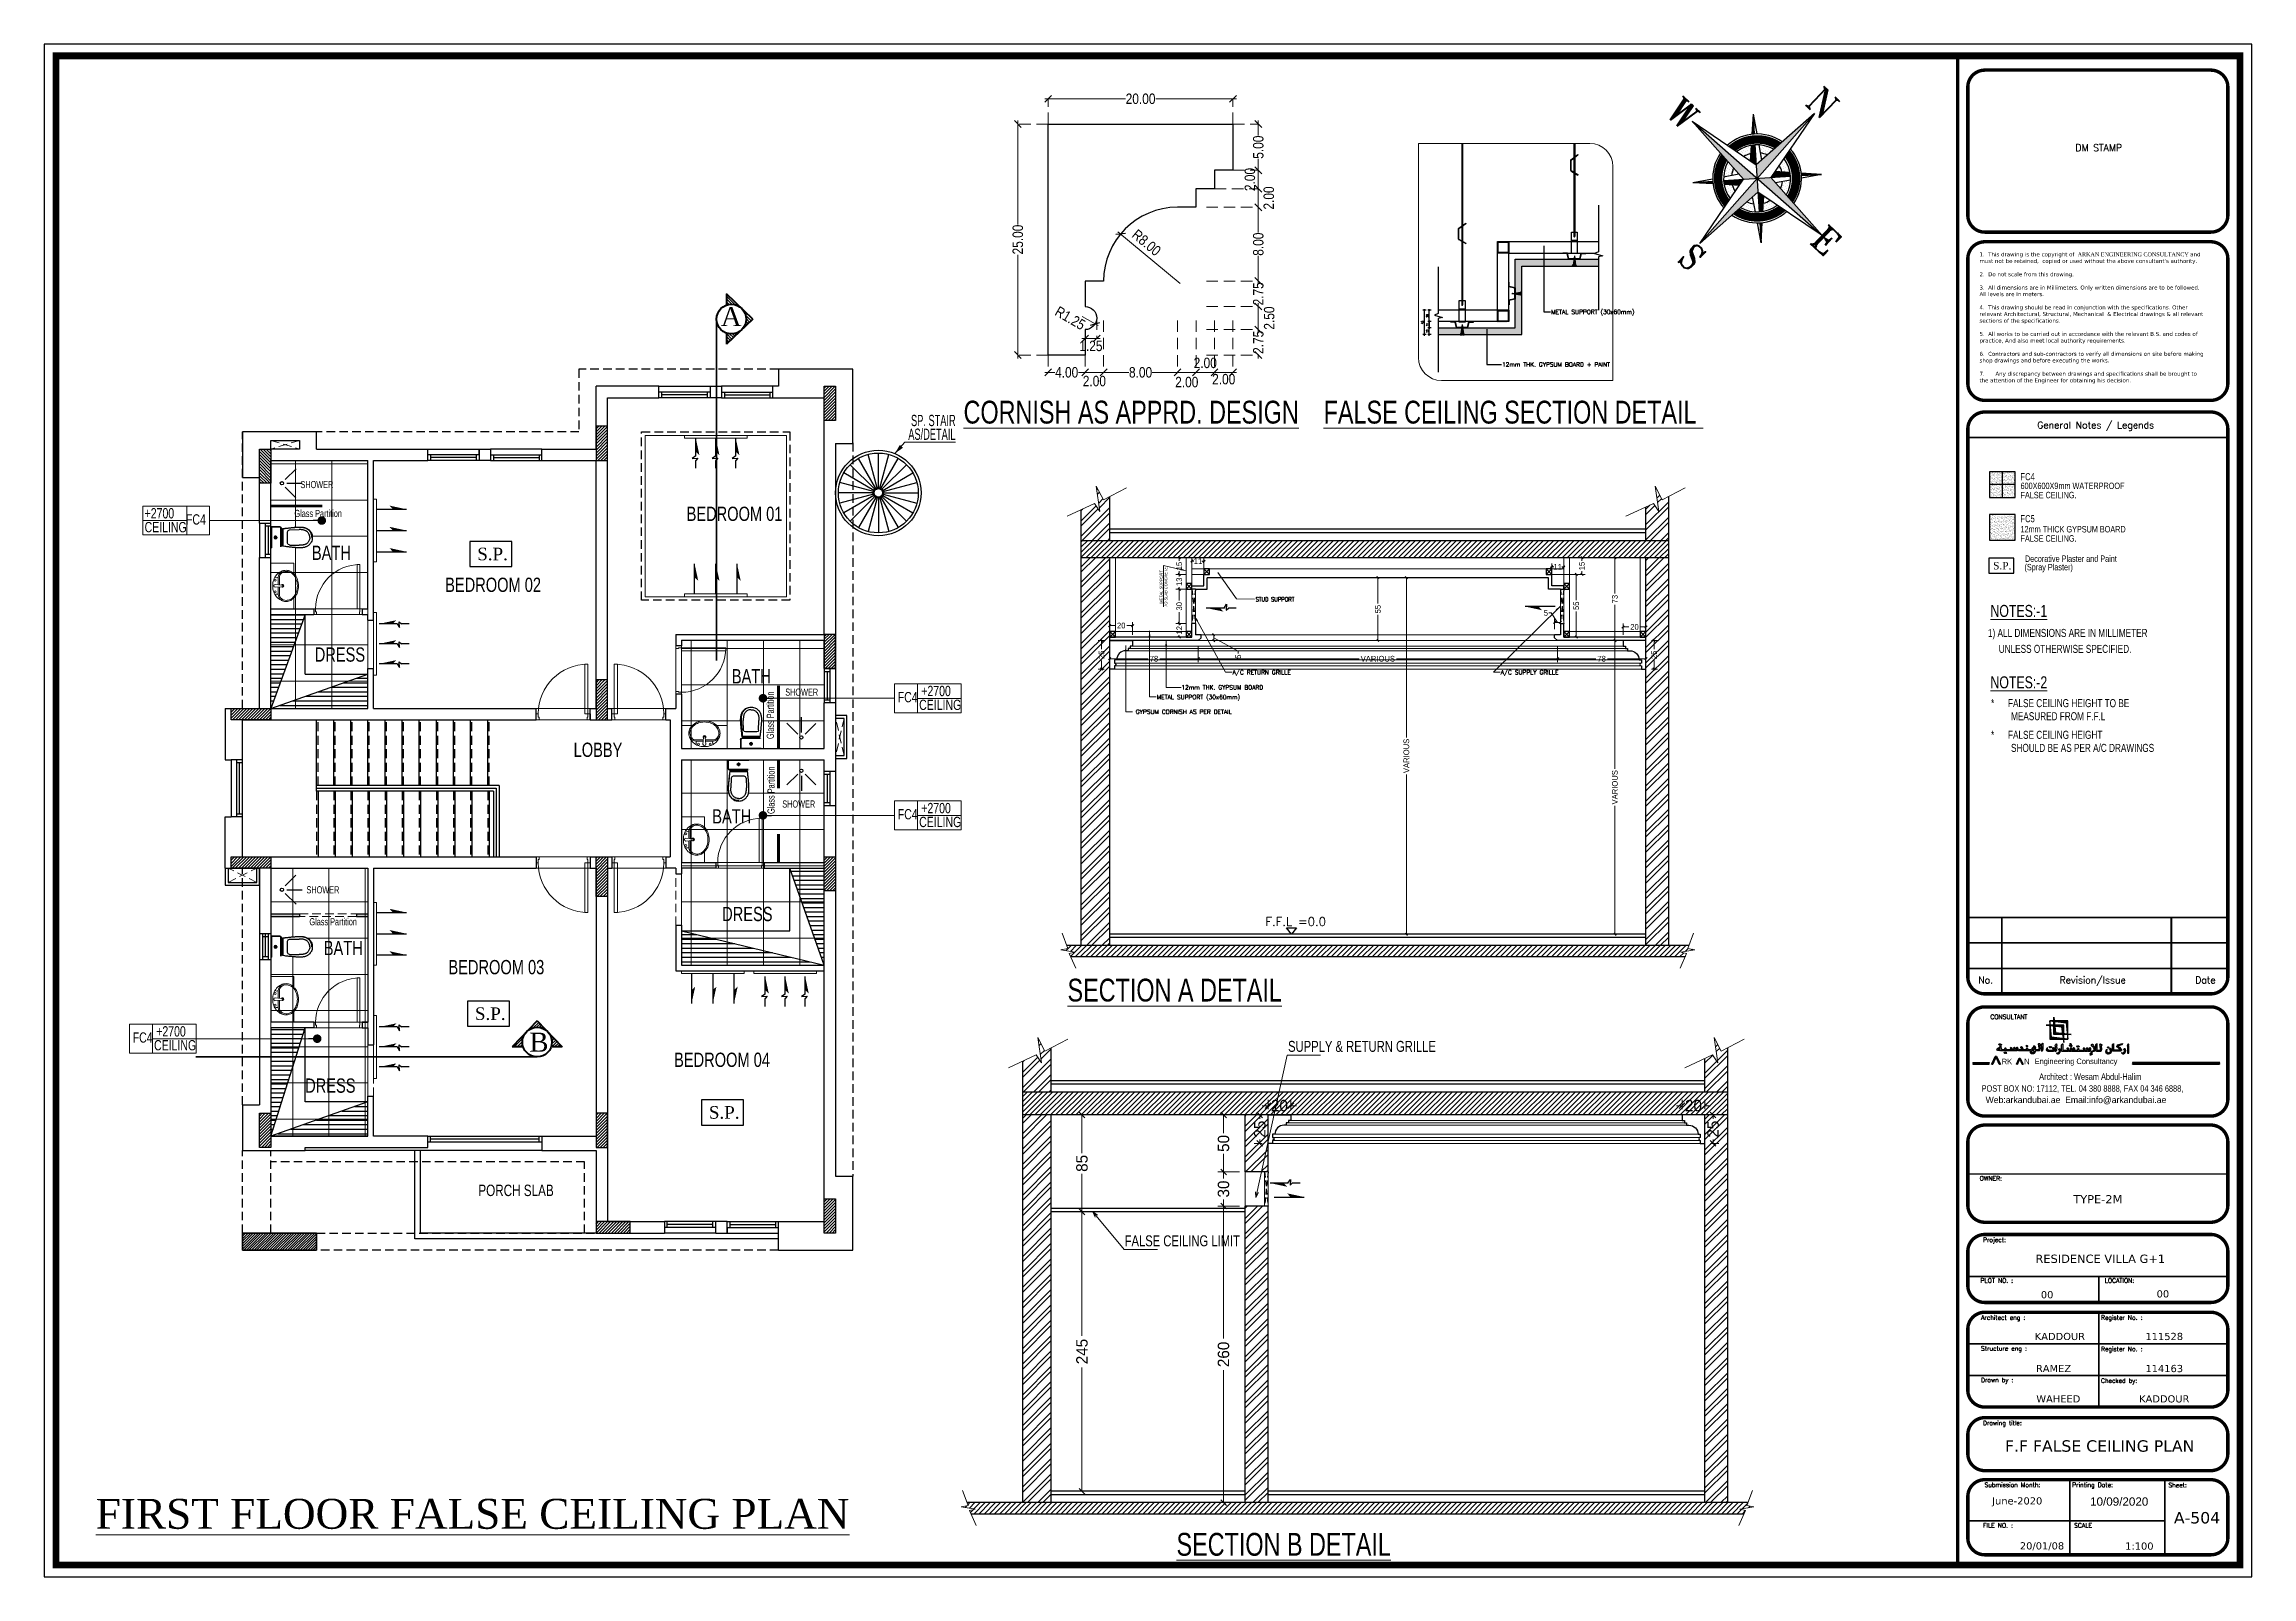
# Model space of a CAD drawing. Header units: centimetres. Extents: x 7997 to 116674, y 1017 to 13844.
# Drawn here: x 103746 to 107617, y 8084 to 10772 of the extents above; entities that cross this region are included whole.
import ezdxf
from ezdxf.enums import TextEntityAlignment as Align

# ---------------------------------------------------------------- set-up
doc = ezdxf.new("R2010")
doc.units = ezdxf.units.CM
doc.header["$LTSCALE"] = 200
doc.header["$PDMODE"] = 2
for name, pattern in [('$0$$1$DASHED', [0.75, 0.5, -0.25]), ('$0$DASHED', [0.75, 0.5, -0.25]), ('$1$DASHED', [0.75, 0.5, -0.25]), ('$1$HIDDEN2', [4.7625, 3.175, -1.5875]), ('A-106-Typical Floor Plan$0$HIDDEN', [0.375, 0.25, -0.125]), ('CENTER2', [1.125, 0.75, -0.125, 0.125, -0.125]), ('DASHED', [0.75, 0.5, -0.25]), ('DASHED2', [0.375, 0.25, -0.125]), ('HIDDEN', [0.375, 0.25, -0.125])]:
    doc.linetypes.add(name, pattern=pattern)
for name, color, linetype, lineweight in [('$0$$1$HAT', 8, 'Continuous', 9), ('$0$HAT', 8, 'Continuous', 9), ('$1$FIXTURE', 6, 'Continuous', 13), ('$1$Layer1', 67, 'Continuous', 9), ('$1$TEXT', 6, 'Continuous', 18), ('$1$WALL', 3, 'Continuous', 25), ('$2$HAT', 8, 'Continuous', 9), ('FIXTURE', 6, 'Continuous', 13), ('HA', 251, 'Continuous', 0), ('HAT', 8, 'Continuous', 9), ('HATCH', 8, 'Continuous', 5), ('Layer1', 67, 'Continuous', 9), ('PLAN', 7, 'Continuous', 40), ('TEXT', 6, 'Continuous', 18), ('WALL', 3, 'Continuous', 25)]:
    doc.layers.add(name, color=color, linetype=linetype, lineweight=lineweight)
for name, color, linetype in [('$0$CPBRD-LINES', 11, 'Continuous'), ('$0$WIN', 6, 'Continuous'), ('$1$BATH-FUR', 8, 'Continuous'), ('$1$STEPS', 7, 'Continuous'), ('$1$WINDOR', 6, 'Continuous'), ('$1$wipeout', 85, 'Continuous'), ('$1$Z-RUBBER', 8, 'Continuous'), ("'DIM", 7, 'Continuous'), ('8', 8, 'Continuous'), ('ARCH-TEXT', 6, 'Continuous'), ('AXIS', 9, 'CENTER2'), ('BATH-FUR', 8, 'Continuous'), ('COL', 1, 'Continuous'), ('CPBRD-LINES', 11, 'Continuous'), ('DIFF', 131, 'Continuous'), ('DIM', 11, 'Continuous'), ('DIM DETAIL', 3, 'Continuous'), ('DM', 1, 'Continuous'), ('ELE', 6, 'Continuous'), ('ELE 4', 2, 'Continuous'), ('ELE-COLUM', 7, 'Continuous'), ('FALSE CEILING', 8, 'Continuous'), ('FALSE CEILING HATCH', 155, 'Continuous'), ('LOGO', 6, 'Continuous'), ('METAL', 20, 'Continuous'), ('RC', 11, 'Continuous'), ('RC-INFO', 4, 'Continuous'), ('STAIRS', 7, 'Continuous'), ('STEP', 7, 'Continuous'), ('TXT', 6, 'Continuous'), ('WIN', 6, 'Continuous'), ('WINDOR', 6, 'Continuous'), ('wipeout', 85, 'Continuous'), ('Z-RUBBER', 8, 'Continuous')]:
    doc.layers.add(name, color=color, linetype=linetype)
doc.styles.add('$0$$0$$0$sheet notes', font='verdana.ttf')
doc.styles.add('$0$$0$$0$T2', font='')
doc.styles.add('$0$$0$$0$T3', font='timesbd.ttf')
doc.styles.add('$0$$0$Roman', font='romans')
doc.styles.add('$1$style8', font='swisscl.ttf', dxfattribs={"width": 0.8})
doc.styles.add('BOLD', font='romantic.ttf')
doc.styles.add('DIM', font='simplex.shx', dxfattribs={"width": 0.8})
doc.styles.add('OTAK-DIM', font='ARIALN.TTF')
doc.styles.add('ROMAND', font='times.ttf')
doc.styles.add('ROMANT', font='romant.shx', dxfattribs={"width": 0.8, "height": 0.6})
doc.styles.get("Standard").update_dxf_attribs({"font": 'arial.ttf'})
doc.styles.add('style8', font='swisscl.ttf', dxfattribs={"width": 0.8})
doc.styles.add('T1', font='times.ttf')
doc.styles.add('T2', font='')
doc.styles.add('TITLE SHEET SELAITIN$0$$0$$0$$0$sheet notes', font='verdana.ttf')
doc.styles.get('$0$$0$$0$T2').set_extended_font_data('Elisia')
doc.styles.get('T2').set_extended_font_data('Elisia')
doc.dimstyles.new('0.05', dxfattribs={"dimscale": 0.75, "dimtxt": 0.3, "dimasz": 0.2, "dimexe": 0.125, "dimexo": 0.078, "dimgap": 0.1, "dimtad": 0, "dimlfac": 0.05, "dimrnd": 0.01, "dimzin": 1, "dimdsep": 46, "dimtxsty": 'OTAK-DIM', "dimblk": 'OBLIQUE', "dimcen": 0.1, "dimdle": 0.05, "dimclrd": 256, "dimclre": 256, "dimclrt": 9, "dimazin": 0, "dimtfac": 1, "dimtmove": 2, "dimatfit": 3, "dimfxl": 0, "dimtolj": 1, "dimarcsym": 0})
doc.dimstyles.new('2ND', dxfattribs={"dimtxt": 15, "dimasz": 5, "dimexe": 5, "dimexo": 5, "dimgap": 1, "dimtad": 0, "dimdec": 0, "dimlfac": 0.5, "dimdsep": 46, "dimtxsty": 'T2', "dimblk1": 'OBLIQUE', "dimblk2": 'OBLIQUE', "dimsah": 1, "dimcen": 0.09, "dimclrd": 4, "dimclre": 4, "dimclrt": 6, "dimadec": 0, "dimazin": 0, "dimtfac": 1, "dimtdec": 0, "dimtofl": 0, "dimtmove": 1, "dimatfit": 2, "dimldrblk": 'OPEN30', "dimfxl": 0, "dimtolj": 1, "dimtzin": 0, "dimlwd": 5, "dimlwe": 5, "dimarcsym": 0})
doc.dimstyles.new('fdc2001', dxfattribs={"dimscale": 10, "dimtxt": 2, "dimasz": 2.5, "dimexe": 0.1, "dimexo": 0.2, "dimgap": 0.6, "dimtad": 2, "dimdec": 1, "dimdsep": 46, "dimtxsty": 'DIM', "dimblk": 'DOTSMALL', "dimcen": 0.05, "dimclrd": 8, "dimclre": 8, "dimclrt": 256, "dimadec": 0, "dimazin": 0, "dimtfac": 1, "dimtdec": 1, "dimtofl": 0, "dimtmove": 2, "dimatfit": 3, "dimfxl": 0, "dimtolj": 1, "dimtzin": 0, "dimarcsym": 0})
doc.dimstyles.new('NORMAL-1', dxfattribs={"dimtxt": 10, "dimasz": 5, "dimexe": 5, "dimexo": 5, "dimgap": 1, "dimtad": 0, "dimdec": 0, "dimdsep": 46, "dimtxsty": 'T2', "dimblk1": 'OBLIQUE', "dimblk2": 'OBLIQUE', "dimsah": 1, "dimcen": 0.09, "dimclrd": 4, "dimclre": 4, "dimclrt": 6, "dimadec": 0, "dimazin": 0, "dimtfac": 1, "dimtdec": 0, "dimtofl": 0, "dimtmove": 1, "dimatfit": 3, "dimldrblk": 'OPEN30', "dimfxl": 0, "dimtolj": 1, "dimtzin": 0, "dimlwd": 5, "dimlwe": 5, "dimarcsym": 0})
pattern_1 = [(90, (56112.254, 3489.206), (-63.5, 1e-14), []), (180, (56112.254, 3489.206), (-1e-14, -63.5), [])]
pattern_2 = [(45, (-45128.841, -6058.9685), (-6.735192, 6.735192), []), (45, (-45124.351, -6058.9685), (-6.735192, 6.735192), [])]
pattern_3 = [(45, (-45128.841, -6058.9685), (-2.24506403, 2.24506403), [])]
pattern_4 = [(45, (-44791.678, -5143.76), (-6.735192, 6.735192), []), (45, (-44787.188, -5143.76), (-6.735192, 6.735192), [])]
pattern_5 = [(45, (48465.165385, -204592.156179), (-0.005587111051, 0.005587111051), [])]
pattern_6 = [(45, (48465.165385, -204592.15618), (-0.0558711105, 0.0558711105), [])]
pattern_7 = [(360, (-18575.255, 12335.017), (9e-15, 7.9375), [])]
pattern_8 = [(45, (-21734.0303, -7392.24753), (-0.08838834765, 0.08838834765), [])]
pattern_9 = [(0, (-5607318.147, -7847120.6), (3e-15, 7.9375), [])]
pattern_10 = [(360, (-5607318.147, -7847120.6), (3e-15, 7.9375), [])]
pattern_11 = [(45, (-33014.8116, -54636.4848), (-2.65165043, 2.65165043), [])]

msp = doc.modelspace()

# ---------------------------------------------------------------- texts
at = {"color": 0, "style": 'TITLE SHEET SELAITIN$0$$0$$0$$0$sheet notes'}
for s, p in [('F.F FALSE CEILING PLAN', (107350.1933, 8313.5955)), ('A-504', (107520.887, 8187.7563))]:
    msp.add_text(s, height=20, dxfattribs=at).set_placement(p, align=Align.MIDDLE)
at = {"layer": 'ARCH-TEXT', "lineweight": -3, "style": 'ROMAND'}
for s, p in [('A', (104932.4609, 10277.5414)), ('B', (104596.6949, 9005.051))]:
    msp.add_text(s, height=33.4688, dxfattribs=at).set_placement(p)
at = {"layer": 'DIM DETAIL', "color": 4, "style": 'DIM'}
for s, p in [('METAL SUPPORT (30x60mm)', (106388.4726, 10298.8144)), ('12mm THK. GYPSUM BOARD + PAINT', (106302.2613, 10206.5071))]:
    msp.add_text(s, height=7.5, dxfattribs=at).set_placement(p)
at = {"layer": 'ELE 4', "color": 4, "style": 'BOLD'}
for height, p in [(22.075, (104532.2118, 9877.8687)), (13.15307, (107179.3289, 9857.406)), (22.075, (104528.1967, 9071.7051)), (22.075, (104938.4109, 8898.5166))]:
    msp.add_attdef('S.P.', text='CH', height=height, dxfattribs=at).set_placement(p, align=Align.MIDDLE)
at = {"layer": 'TEXT', "style": 'style8'}
for s, p in [('%%UCORNISH AS APPRD. DESIGN', (105651.9705, 10126.7028)), ('%%UFALSE CEILING SECTION DETAIL ', (106322.0475, 10126.7028))]:
    msp.add_text(s, height=40, dxfattribs=at).set_placement(p, align=Align.MIDDLE_CENTER)
for s, height, p in [('600X600X9mm WATERPROOF ', 11.228086, (107211.3682, 9991.8224)), ('FC4', 12.35089, (107211.3682, 10007.3994)), ('+2700', 18, (103922.1394, 9940.346)), ('FALSE CEILING.', 11.228086, (107211.3682, 9975.7096)), ('CEILING', 18, (103922.1394, 9916.0497)), ('FC4', 18, (103994.6917, 9929.5801)), ('12mm THICK GYPSUM BOARD', 11.228086, (107211.3682, 9915.7348)), ('FALSE CEILING.', 11.228086, (107211.3682, 9899.622)), ('FC5', 12.35089, (107211.3682, 9933.7457)), ('Decorative Plaster and Paint', 11.228086, (107219.0978, 9864.1412)), ('(Spray Plaster)', 11.228086, (107218.3849, 9849.2946)), ('%%UNOTES:-1', 21.05266, (107158.6831, 9767.5373)), ('1) ALL DIMENSIONS ARE IN MILLIMETER', 14.035107, (107154.3119, 9732.4743)), ('UNLESS OTHERWISE SPECIFIED.', 14.035107, (107173.2111, 9704.5159)), ('+2700', 18, (105283.9756, 9628.6895)), ('%%UNOTES:-2', 21.05266, (107158.6831, 9642.3429)), ('FC4', 18, (105242.7759, 9617.9237)), ('CEILING', 18, (105280.2247, 9604.3933)), ('*      FALSE CEILING HEIGHT TO BE', 14.035107, (107159.8331, 9609.3285)), ('MEASURED FROM F.F.L', 14.035107, (107194.7457, 9586.3968)), ('*      FALSE CEILING HEIGHT ', 14.035107, (107159.8331, 9553.8082)), ('SHOULD BE AS PER A/C DRAWINGS', 14.035107, (107194.7457, 9530.8765)), ('FC4', 18, (105242.7759, 9412.5339)), ('CEILING', 18, (105280.2247, 9399.0035)), ('+2700', 18, (105283.9756, 9423.2997)), ('%%USECTION A DETAIL', 40, (105540.3729, 9093.11)), ('FC4', 18, (103901.3066, 9020.9747)), ('CEILING', 18, (103938.7554, 9007.4443)), ('+2700', 18, (103942.5064, 9031.7405)), ('%%USECTION B DETAIL', 40, (105731.4651, 8121.1368))]:
    msp.add_text(s, height=height, dxfattribs=at).set_placement(p)
at = {"layer": 'TEXT', "style": 'T1'}
msp.add_text('%%UFIRST FLOOR FALSE CEILING PLAN', height=52.5, dxfattribs=at).set_placement((104497.2397, 8168.4029), align=Align.CENTER)

# ---------------------------------------------------------------- blocks, each defined once
blk = doc.blocks.new('_OBLIQUE')
at = {"color": 0, "linetype": 'ByBlock'}
blk.add_line((-0.5, -0.5), (0.5, 0.5), dxfattribs=at)
blk = doc.blocks.new('DOT')
at = {"color": 0, "linetype": 'ByBlock'}
blk.add_line((-0.5, 0), (-1, 0), dxfattribs=at)
at = {"color": 0, "linetype": 'ByBlock', "const_width": 0.5}
blk.add_lwpolyline([(-0.25, 0, 1), (0.25, 0, 1)], format="xyb", close=True, dxfattribs=at)
blk = doc.blocks.new('AS')
at = {"layer": 'DIFF'}
blk.add_line((0, 0), (0, 13.8), dxfattribs=at)
blk.add_solid([(-1.7, 6), (0, 7.6), (0, 13.8)], dxfattribs=at)
blk = doc.blocks.new('*D518')
at = {"layer": 'Defpoints', "color": 0, "transparency": 16777216}
for p in [(152.5, 315.5), (163, 322.1), (163, 305.5)]:
    blk.add_point(p, dxfattribs=at)
at = {"layer": 'DIM', "color": 4, "lineweight": 5, "transparency": 16777216}
for p, q in [((152.5, 320.5), (152.5, 325.1)), ((152.5, 322.1), (154.2, 322.1)), ((163, 322.1), (161.2, 322.1)), ((163, 310.5), (163, 325.1))]:
    blk.add_line(p, q, dxfattribs=at)
at = {"layer": 'DIM', "color": 4, "lineweight": 5, "transparency": 16777216, "xscale": 2, "yscale": 2, "zscale": 2, "rotation": 180}
blk.add_blockref('_OBLIQUE', (152.5, 322.1), dxfattribs=at)
at = {"layer": 'DIM', "color": 4, "lineweight": 5, "transparency": 16777216, "xscale": 2, "yscale": 2, "zscale": 2}
blk.add_blockref('_OBLIQUE', (163, 322.1), dxfattribs=at)
at = {"layer": 'DIM', "color": 6, "transparency": 16777216, "insert": (157.7, 322.1), "char_height": 5, "attachment_point": 5, "style": 'T2'}
blk.add_mtext('\\A1;11', dxfattribs=at)
blk = doc.blocks.new('_Open30')
at = {"color": 0, "linetype": 'ByBlock', "lineweight": -2}
for p, q in [((-1, 0.27), (0, 0)), ((0, 0), (-1, -0.27)), ((0, 0), (-1, 0))]:
    blk.add_line(p, q, dxfattribs=at)
blk = doc.blocks.new('*D519')
at = {"layer": 'Defpoints', "color": 0, "transparency": 16777216}
for p in [(-163, 327.1), (-152.5, 315.5), (-163, 305.5)]:
    blk.add_point(p, dxfattribs=at)
at = {"layer": 'DIM', "color": 4, "lineweight": 5, "transparency": 16777216}
for p, q in [((-163, 310.5), (-163, 330.1)), ((-152.5, 320.5), (-152.5, 330.1)), ((-163, 327.1), (-161.2, 327.1)), ((-152.5, 327.1), (-154.2, 327.1))]:
    blk.add_line(p, q, dxfattribs=at)
at = {"layer": 'DIM', "color": 4, "lineweight": 5, "transparency": 16777216, "xscale": 2, "yscale": 2, "zscale": 2, "rotation": 180}
blk.add_blockref('_OBLIQUE', (-163, 327.1), dxfattribs=at)
at = {"layer": 'DIM', "color": 4, "lineweight": 5, "transparency": 16777216, "xscale": 2, "yscale": 2, "zscale": 2}
blk.add_blockref('_OBLIQUE', (-152.5, 327.1), dxfattribs=at)
at = {"layer": 'DIM', "color": 6, "transparency": 16777216, "insert": (-157.7, 327.1), "char_height": 5, "attachment_point": 5, "style": 'T2'}
blk.add_mtext('\\A1;11', dxfattribs=at)
blk = doc.blocks.new('A$C31A21B2E')
at = {"layer": 'METAL', "color": 8}
for p, q in [((30, 0), (0, 30)), ((30, 30), (0, 0))]:
    blk.add_line(p, q, dxfattribs=at)
at = {"layer": 'METAL'}
blk.add_lwpolyline([(30, 0), (30, 30), (0, 30), (0, 0)], close=True, dxfattribs=at)
blk = doc.blocks.new('*D502')
at = {"layer": 'Defpoints', "color": 0, "transparency": 16777216}
for p in [(215, 257.5), (235, 269.4), (235, 257.5)]:
    blk.add_point(p, dxfattribs=at)
at = {"layer": 'DIM', "color": 4, "lineweight": 5, "transparency": 16777216}
for p, q in [((215, 262.5), (215, 272.4)), ((235, 262.5), (235, 272.4)), ((215, 269.4), (220, 269.4)), ((235, 269.4), (230, 269.4))]:
    blk.add_line(p, q, dxfattribs=at)
at = {"layer": 'DIM', "color": 4, "lineweight": 5, "transparency": 16777216, "xscale": 2, "yscale": 2, "zscale": 2, "rotation": 180}
blk.add_blockref('_OBLIQUE', (215, 269.4), dxfattribs=at)
at = {"layer": 'DIM', "color": 4, "lineweight": 5, "transparency": 16777216, "xscale": 2, "yscale": 2, "zscale": 2}
blk.add_blockref('_OBLIQUE', (235, 269.4), dxfattribs=at)
at = {"layer": 'DIM', "color": 6, "transparency": 16777216, "insert": (225, 269.4), "char_height": 5, "attachment_point": 5, "style": 'T2'}
blk.add_mtext('\\A1;20', dxfattribs=at)
blk = doc.blocks.new('*D503')
at = {"layer": 'Defpoints', "color": 0, "transparency": 16777216}
for p in [(207.8, 257.5), (235, 257.5), (235, 0)]:
    blk.add_point(p, dxfattribs=at)
at = {"layer": 'DIM', "color": 4, "lineweight": 5, "transparency": 16777216}
for p, q in [((230, 257.5), (204.8, 257.5)), ((207.8, 257.5), (207.8, 145.1)), ((207.8, 0), (207.8, 112.4)), ((230, 0), (204.8, 0))]:
    blk.add_line(p, q, dxfattribs=at)
at = {"layer": 'DIM', "color": 4, "lineweight": 5, "transparency": 16777216, "xscale": 2, "yscale": 2, "zscale": 2}
for p, rotation in [((207.8, 257.5), 90), ((207.8, 0), 270)]:
    blk.add_blockref('_OBLIQUE', p, dxfattribs=dict(at, rotation=rotation))
at = {"layer": 'DIM', "color": 6, "transparency": 16777216, "insert": (207.8, 128.8), "char_height": 5, "attachment_point": 5, "rotation": 90, "style": 'T2'}
blk.add_mtext('\\A1;VARIOUS', dxfattribs=at)
blk = doc.blocks.new('*D504')
at = {"layer": 'Defpoints', "color": 0, "transparency": 16777216}
for p in [(207.8, 330), (238.3, 330), (222.8, 257.5)]:
    blk.add_point(p, dxfattribs=at)
at = {"layer": 'DIM', "color": 4, "lineweight": 5, "transparency": 16777216}
for p, q in [((233.3, 330), (204.8, 330)), ((207.8, 330), (207.8, 298.8)), ((207.8, 257.5), (207.8, 288.7)), ((217.8, 257.5), (204.8, 257.5))]:
    blk.add_line(p, q, dxfattribs=at)
at = {"layer": 'DIM', "color": 4, "lineweight": 5, "transparency": 16777216, "xscale": 2, "yscale": 2, "zscale": 2}
for p, rotation in [((207.8, 330), 90), ((207.8, 257.5), 270)]:
    blk.add_blockref('_OBLIQUE', p, dxfattribs=dict(at, rotation=rotation))
at = {"layer": 'DIM', "color": 6, "transparency": 16777216, "insert": (207.8, 293.8), "char_height": 5, "attachment_point": 5, "rotation": 90, "style": 'T2'}
blk.add_mtext('\\A1;73', dxfattribs=at)
blk = doc.blocks.new('*D505')
at = {"layer": 'Defpoints', "color": 0, "transparency": 16777216}
for p in [(-157.5, 257.5), (-155, 262.5), (-143.9, 262.5)]:
    blk.add_point(p, dxfattribs=at)
at = {"layer": 'DIM', "color": 4, "lineweight": 5, "transparency": 16777216}
for p, q in [((-152.5, 257.5), (-140.9, 257.5)), ((-150, 262.5), (-140.9, 262.5)), ((-143.9, 257.5), (-143.9, 262.5)), ((-143.9, 260), (-122.4, 248.1)), ((-122.4, 248.1), (-122.4, 246.1))]:
    blk.add_line(p, q, dxfattribs=at)
at = {"layer": 'DIM', "color": 4, "lineweight": 5, "transparency": 16777216, "xscale": 2, "yscale": 2, "zscale": 2}
for p, rotation in [((-143.9, 262.5), 90), ((-143.9, 257.5), 270)]:
    blk.add_blockref('_OBLIQUE', p, dxfattribs=dict(at, rotation=rotation))
at = {"layer": 'DIM', "color": 6, "transparency": 16777216, "insert": (-122.4, 243.4), "char_height": 5, "attachment_point": 5, "rotation": 90, "style": 'T2'}
blk.add_mtext('\\A1;5', dxfattribs=at)
blk = doc.blocks.new('*D506')
at = {"layer": 'Defpoints', "color": 0, "transparency": 16777216}
for p in [(152.5, 315.5), (173.9, 315.5), (163, 260.5)]:
    blk.add_point(p, dxfattribs=at)
at = {"layer": 'DIM', "color": 4, "lineweight": 5, "transparency": 16777216}
for p, q in [((157.5, 315.5), (176.9, 315.5)), ((173.9, 315.5), (173.9, 293)), ((173.9, 260.5), (173.9, 283)), ((168, 260.5), (176.9, 260.5))]:
    blk.add_line(p, q, dxfattribs=at)
at = {"layer": 'DIM', "color": 4, "lineweight": 5, "transparency": 16777216, "xscale": 2, "yscale": 2, "zscale": 2}
for p, rotation in [((173.9, 315.5), 90), ((173.9, 260.5), 270)]:
    blk.add_blockref('_OBLIQUE', p, dxfattribs=dict(at, rotation=rotation))
at = {"layer": 'DIM', "color": 6, "transparency": 16777216, "insert": (173.9, 288), "char_height": 5, "attachment_point": 5, "rotation": 90, "style": 'T2'}
blk.add_mtext('\\A1;55', dxfattribs=at)
blk = doc.blocks.new('*D507')
at = {"layer": 'Defpoints', "color": 0, "transparency": 16777216}
for p in [(163, 330), (178.9, 330), (168, 315.5)]:
    blk.add_point(p, dxfattribs=at)
at = {"layer": 'DIM', "color": 4, "lineweight": 5, "transparency": 16777216}
for p, q in [((168, 330), (181.9, 330)), ((178.9, 330), (178.9, 327.3)), ((173, 315.5), (181.9, 315.5)), ((178.9, 315.5), (178.9, 318.2))]:
    blk.add_line(p, q, dxfattribs=at)
at = {"layer": 'DIM', "color": 4, "lineweight": 5, "transparency": 16777216, "xscale": 2, "yscale": 2, "zscale": 2}
for p, rotation in [((178.9, 330), 90), ((178.9, 315.5), 270)]:
    blk.add_blockref('_OBLIQUE', p, dxfattribs=dict(at, rotation=rotation))
at = {"layer": 'DIM', "color": 6, "transparency": 16777216, "insert": (178.9, 322.8), "char_height": 5, "attachment_point": 5, "rotation": 90, "style": 'T2'}
blk.add_mtext('\\A1;15', dxfattribs=at)
blk = doc.blocks.new('*D508')
at = {"layer": 'Defpoints', "color": 0, "transparency": 16777216}
for p in [(-174.1, 272.5), (-163, 272.5), (-163, 260.5)]:
    blk.add_point(p, dxfattribs=at)
at = {"layer": 'DIM', "color": 4, "lineweight": 5, "transparency": 16777216}
for p, q in [((-168, 272.5), (-177.1, 272.5)), ((-174.1, 272.5), (-174.1, 271.1)), ((-168, 260.5), (-177.1, 260.5)), ((-174.1, 260.5), (-174.1, 261.9))]:
    blk.add_line(p, q, dxfattribs=at)
at = {"layer": 'DIM', "color": 4, "lineweight": 5, "transparency": 16777216, "xscale": 2, "yscale": 2, "zscale": 2}
for p, rotation in [((-174.1, 272.5), 90), ((-174.1, 260.5), 270)]:
    blk.add_blockref('_OBLIQUE', p, dxfattribs=dict(at, rotation=rotation))
at = {"layer": 'DIM', "color": 6, "transparency": 16777216, "insert": (-174.1, 266.5), "char_height": 5, "attachment_point": 5, "rotation": 90, "style": 'T2'}
blk.add_mtext('\\A1;12', dxfattribs=at)
blk = doc.blocks.new('*D499')
at = {"layer": 'Defpoints', "color": 0, "transparency": 16777216}
for p in [(-174.1, 302.5), (-163, 302.5), (-163, 272.5)]:
    blk.add_point(p, dxfattribs=at)
at = {"layer": 'DIM', "color": 4, "lineweight": 5, "transparency": 16777216}
for p, q in [((-168, 302.5), (-177.1, 302.5)), ((-174.1, 302.5), (-174.1, 292.5)), ((-168, 272.5), (-177.1, 272.5)), ((-174.1, 272.5), (-174.1, 282.5))]:
    blk.add_line(p, q, dxfattribs=at)
at = {"layer": 'DIM', "color": 4, "lineweight": 5, "transparency": 16777216, "xscale": 2, "yscale": 2, "zscale": 2}
for p, rotation in [((-174.1, 302.5), 90), ((-174.1, 272.5), 270)]:
    blk.add_blockref('_OBLIQUE', p, dxfattribs=dict(at, rotation=rotation))
at = {"layer": 'DIM', "color": 6, "transparency": 16777216, "insert": (-174.1, 287.5), "char_height": 5, "attachment_point": 5, "rotation": 90, "style": 'T2'}
blk.add_mtext('\\A1;30', dxfattribs=at)
blk = doc.blocks.new('*D500')
at = {"layer": 'Defpoints', "color": 0, "transparency": 16777216}
for p in [(-174.1, 315.5), (-163, 315.5), (-163, 302.5)]:
    blk.add_point(p, dxfattribs=at)
at = {"layer": 'DIM', "color": 4, "lineweight": 5, "transparency": 16777216}
for p, q in [((-168, 315.5), (-177.1, 315.5)), ((-174.1, 315.5), (-174.1, 313.6)), ((-168, 302.5), (-177.1, 302.5)), ((-174.1, 302.5), (-174.1, 304.4))]:
    blk.add_line(p, q, dxfattribs=at)
at = {"layer": 'DIM', "color": 4, "lineweight": 5, "transparency": 16777216, "xscale": 2, "yscale": 2, "zscale": 2}
for p, rotation in [((-174.1, 315.5), 90), ((-174.1, 302.5), 270)]:
    blk.add_blockref('_OBLIQUE', p, dxfattribs=dict(at, rotation=rotation))
at = {"layer": 'DIM', "color": 6, "transparency": 16777216, "insert": (-174.1, 309), "char_height": 5, "attachment_point": 5, "rotation": 90, "style": 'T2'}
blk.add_mtext('\\A1;13', dxfattribs=at)
blk = doc.blocks.new('*D501')
at = {"layer": 'Defpoints', "color": 0, "transparency": 16777216}
for p in [(-174.1, 330), (-174.1, 330), (-163, 315.5)]:
    blk.add_point(p, dxfattribs=at)
at = {"layer": 'DIM', "color": 4, "lineweight": 5, "transparency": 16777216}
for p, q in [((-179.1, 330), (-177.1, 330)), ((-174.1, 330), (-174.1, 327.3)), ((-168, 315.5), (-177.1, 315.5)), ((-174.1, 315.5), (-174.1, 318.2))]:
    blk.add_line(p, q, dxfattribs=at)
at = {"layer": 'DIM', "color": 4, "lineweight": 5, "transparency": 16777216, "xscale": 2, "yscale": 2, "zscale": 2}
for p, rotation in [((-174.1, 330), 90), ((-174.1, 315.5), 270)]:
    blk.add_blockref('_OBLIQUE', p, dxfattribs=dict(at, rotation=rotation))
at = {"layer": 'DIM', "color": 6, "transparency": 16777216, "insert": (-174.1, 322.8), "char_height": 5, "attachment_point": 5, "rotation": 90, "style": 'T2'}
blk.add_mtext('\\A1;15', dxfattribs=at)
blk = doc.blocks.new('*D509')
at = {"layer": 'Defpoints', "color": 0, "transparency": 16777216}
for p in [(-235, 257.5), (-157.5, 257.5), (-157.5, 241.5)]:
    blk.add_point(p, dxfattribs=at)
at = {"layer": 'DIM', "color": 4, "lineweight": 5, "transparency": 16777216}
for p, q in [((-235, 252.5), (-235, 238.5)), ((-157.5, 252.5), (-157.5, 238.5)), ((-235, 241.5), (-201.3, 241.5)), ((-157.5, 241.5), (-191.2, 241.5))]:
    blk.add_line(p, q, dxfattribs=at)
at = {"layer": 'DIM', "color": 4, "lineweight": 5, "transparency": 16777216, "xscale": 2, "yscale": 2, "zscale": 2, "rotation": 180}
blk.add_blockref('_OBLIQUE', (-235, 241.5), dxfattribs=at)
at = {"layer": 'DIM', "color": 4, "lineweight": 5, "transparency": 16777216, "xscale": 2, "yscale": 2, "zscale": 2}
blk.add_blockref('_OBLIQUE', (-157.5, 241.5), dxfattribs=at)
at = {"layer": 'DIM', "color": 6, "transparency": 16777216, "insert": (-196.3, 241.5), "char_height": 5, "attachment_point": 5, "style": 'T2'}
blk.add_mtext('\\A1;78', dxfattribs=at)
blk = doc.blocks.new('*D510')
at = {"layer": 'Defpoints', "color": 0, "transparency": 16777216}
for p in [(-157.5, 257.5), (157.5, 257.5), (157.5, 241.5)]:
    blk.add_point(p, dxfattribs=at)
at = {"layer": 'DIM', "color": 4, "lineweight": 5, "transparency": 16777216}
for p, q in [((-157.5, 252.5), (-157.5, 238.5)), ((157.5, 252.5), (157.5, 238.5)), ((-157.5, 241.5), (-16.4, 241.5)), ((157.5, 241.5), (16.4, 241.5))]:
    blk.add_line(p, q, dxfattribs=at)
at = {"layer": 'DIM', "color": 4, "lineweight": 5, "transparency": 16777216, "xscale": 2, "yscale": 2, "zscale": 2, "rotation": 180}
blk.add_blockref('_OBLIQUE', (-157.5, 241.5), dxfattribs=at)
at = {"layer": 'DIM', "color": 4, "lineweight": 5, "transparency": 16777216, "xscale": 2, "yscale": 2, "zscale": 2}
blk.add_blockref('_OBLIQUE', (157.5, 241.5), dxfattribs=at)
at = {"layer": 'DIM', "color": 6, "transparency": 16777216, "insert": (0, 241.5), "char_height": 5, "attachment_point": 5, "style": 'T2'}
blk.add_mtext('\\A1;VARIOUS', dxfattribs=at)
blk = doc.blocks.new('*D511')
at = {"layer": 'Defpoints', "color": 0, "transparency": 16777216}
for p in [(157.5, 257.5), (235, 257.5), (235, 241.5)]:
    blk.add_point(p, dxfattribs=at)
at = {"layer": 'DIM', "color": 4, "lineweight": 5, "transparency": 16777216}
for p, q in [((157.5, 252.5), (157.5, 238.5)), ((235, 252.5), (235, 238.5)), ((157.5, 241.5), (191.2, 241.5)), ((235, 241.5), (201.3, 241.5))]:
    blk.add_line(p, q, dxfattribs=at)
at = {"layer": 'DIM', "color": 4, "lineweight": 5, "transparency": 16777216, "xscale": 2, "yscale": 2, "zscale": 2, "rotation": 180}
blk.add_blockref('_OBLIQUE', (157.5, 241.5), dxfattribs=at)
at = {"layer": 'DIM', "color": 4, "lineweight": 5, "transparency": 16777216, "xscale": 2, "yscale": 2, "zscale": 2}
blk.add_blockref('_OBLIQUE', (235, 241.5), dxfattribs=at)
at = {"layer": 'DIM', "color": 6, "transparency": 16777216, "insert": (196.2, 241.5), "char_height": 5, "attachment_point": 5, "style": 'T2'}
blk.add_mtext('\\A1;78', dxfattribs=at)
blk = doc.blocks.new('*D512')
at = {"layer": 'Defpoints', "color": 0, "transparency": 16777216}
for p in [(0, 312.5), (0, 312.5), (0, 257.5)]:
    blk.add_point(p, dxfattribs=at)
at = {"layer": 'DIM', "color": 4, "lineweight": 5, "transparency": 16777216}
for p, q in [((-5, 312.5), (-3, 312.5)), ((0, 312.5), (0, 290)), ((0, 257.5), (0, 280)), ((-5, 257.5), (-3, 257.5))]:
    blk.add_line(p, q, dxfattribs=at)
at = {"layer": 'DIM', "color": 4, "lineweight": 5, "transparency": 16777216, "xscale": 2, "yscale": 2, "zscale": 2}
for p, rotation in [((0, 312.5), 90), ((0, 257.5), 270)]:
    blk.add_blockref('_OBLIQUE', p, dxfattribs=dict(at, rotation=rotation))
at = {"layer": 'DIM', "color": 6, "transparency": 16777216, "insert": (0, 285), "char_height": 5, "attachment_point": 5, "rotation": 90, "style": 'T2'}
blk.add_mtext('\\A1;55', dxfattribs=at)
blk = doc.blocks.new('*D513')
at = {"layer": 'Defpoints', "color": 0, "transparency": 16777216}
for p in [(155, 273.4), (155, 262.5), (160, 262.5)]:
    blk.add_point(p, dxfattribs=at)
at = {"layer": 'DIM', "color": 4, "lineweight": 5, "transparency": 16777216}
for p, q in [((152, 281.7), (150, 281.7)), ((157.5, 273.4), (152, 281.7)), ((155, 267.5), (155, 276.4)), ((160, 273.4), (155, 273.4)), ((160, 267.5), (160, 276.4))]:
    blk.add_line(p, q, dxfattribs=at)
at = {"layer": 'DIM', "color": 4, "lineweight": 5, "transparency": 16777216, "xscale": 2, "yscale": 2, "zscale": 2, "rotation": 180}
blk.add_blockref('_OBLIQUE', (155, 273.4), dxfattribs=at)
at = {"layer": 'DIM', "color": 4, "lineweight": 5, "transparency": 16777216, "xscale": 2, "yscale": 2, "zscale": 2}
blk.add_blockref('_OBLIQUE', (160, 273.4), dxfattribs=at)
at = {"layer": 'DIM', "color": 6, "transparency": 16777216, "insert": (147.3, 281.7), "char_height": 5, "attachment_point": 5, "style": 'T2'}
blk.add_mtext('\\A1;5', dxfattribs=at)
blk = doc.blocks.new('*D514')
at = {"layer": 'Defpoints', "color": 0, "transparency": 16777216}
for p in [(0, 312.5), (0, 0), (25, 0)]:
    blk.add_point(p, dxfattribs=at)
at = {"layer": 'DIM', "color": 4, "lineweight": 5, "transparency": 16777216}
for p, q in [((5, 312.5), (28, 312.5)), ((25, 312.5), (25, 172.6)), ((25, 0), (25, 139.9)), ((5, 0), (28, 0))]:
    blk.add_line(p, q, dxfattribs=at)
at = {"layer": 'DIM', "color": 4, "lineweight": 5, "transparency": 16777216, "xscale": 2, "yscale": 2, "zscale": 2}
for p, rotation in [((25, 312.5), 90), ((25, 0), 270)]:
    blk.add_blockref('_OBLIQUE', p, dxfattribs=dict(at, rotation=rotation))
at = {"layer": 'DIM', "color": 6, "transparency": 16777216, "insert": (25, 156.3), "char_height": 5, "attachment_point": 5, "rotation": 90, "style": 'T2'}
blk.add_mtext('\\A1;VARIOUS', dxfattribs=at)
blk = doc.blocks.new('*D515')
at = {"layer": 'Defpoints', "color": 0, "transparency": 16777216}
for p in [(235, 257.5), (242.2, 257.5), (235, 232.5)]:
    blk.add_point(p, dxfattribs=at)
at = {"layer": 'DIM', "color": 4, "lineweight": 5, "transparency": 16777216}
for p, q in [((240, 257.5), (245.2, 257.5)), ((242.2, 257.5), (242.2, 250)), ((240, 232.5), (245.2, 232.5)), ((242.2, 232.5), (242.2, 240))]:
    blk.add_line(p, q, dxfattribs=at)
at = {"layer": 'DIM', "color": 4, "lineweight": 5, "transparency": 16777216, "xscale": 2, "yscale": 2, "zscale": 2}
for p, rotation in [((242.2, 257.5), 90), ((242.2, 232.5), 270)]:
    blk.add_blockref('_OBLIQUE', p, dxfattribs=dict(at, rotation=rotation))
at = {"layer": 'DIM', "color": 6, "transparency": 16777216, "insert": (242.2, 245), "char_height": 5, "attachment_point": 5, "rotation": 90, "style": 'T2'}
blk.add_mtext('\\A1;25', dxfattribs=at)
blk = doc.blocks.new('*D516')
at = {"layer": 'Defpoints', "color": 0, "transparency": 16777216}
for p in [(-235, 270.6), (-235, 257.5), (-215, 257.5)]:
    blk.add_point(p, dxfattribs=at)
at = {"layer": 'DIM', "color": 4, "lineweight": 5, "transparency": 16777216}
for p, q in [((-235, 262.5), (-235, 273.6)), ((-215, 262.5), (-215, 273.6)), ((-235, 270.6), (-230, 270.6)), ((-215, 270.6), (-220, 270.6))]:
    blk.add_line(p, q, dxfattribs=at)
at = {"layer": 'DIM', "color": 4, "lineweight": 5, "transparency": 16777216, "xscale": 2, "yscale": 2, "zscale": 2, "rotation": 180}
blk.add_blockref('_OBLIQUE', (-235, 270.6), dxfattribs=at)
at = {"layer": 'DIM', "color": 4, "lineweight": 5, "transparency": 16777216, "xscale": 2, "yscale": 2, "zscale": 2}
blk.add_blockref('_OBLIQUE', (-215, 270.6), dxfattribs=at)
at = {"layer": 'DIM', "color": 6, "transparency": 16777216, "insert": (-225, 270.6), "char_height": 5, "attachment_point": 5, "style": 'T2'}
blk.add_mtext('\\A1;20', dxfattribs=at)
blk = doc.blocks.new('*D517')
at = {"layer": 'Defpoints', "color": 0, "transparency": 16777216}
for p in [(-242.2, 257.5), (-235, 257.5), (-235, 232.5)]:
    blk.add_point(p, dxfattribs=at)
at = {"layer": 'DIM', "color": 4, "lineweight": 5, "transparency": 16777216}
for p, q in [((-240, 257.5), (-245.2, 257.5)), ((-242.2, 257.5), (-242.2, 250)), ((-240, 232.5), (-245.2, 232.5)), ((-242.2, 232.5), (-242.2, 240))]:
    blk.add_line(p, q, dxfattribs=at)
at = {"layer": 'DIM', "color": 4, "lineweight": 5, "transparency": 16777216, "xscale": 2, "yscale": 2, "zscale": 2}
for p, rotation in [((-242.2, 257.5), 90), ((-242.2, 232.5), 270)]:
    blk.add_blockref('_OBLIQUE', p, dxfattribs=dict(at, rotation=rotation))
at = {"layer": 'DIM', "color": 6, "transparency": 16777216, "insert": (-242.2, 245), "char_height": 5, "attachment_point": 5, "rotation": 90, "style": 'T2'}
blk.add_mtext('\\A1;25', dxfattribs=at)
blk = doc.blocks.new('*D520')
at = {"layer": 'Defpoints', "color": 0, "transparency": 16777216}
for p in [(-255, 330), (-274, 280), (-255, 280)]:
    blk.add_point(p, dxfattribs=at)
at = {"layer": 'HAT', "color": 4, "lineweight": 5, "transparency": 16777216}
for p, q in [((-260, 330), (-279, 330)), ((-274, 330), (-274, 314.1)), ((-274, 280), (-274, 295.9)), ((-260, 280), (-279, 280))]:
    blk.add_line(p, q, dxfattribs=at)
at = {"layer": 'HAT', "color": 4, "lineweight": 5, "transparency": 16777216, "xscale": 5, "yscale": 5, "zscale": 5}
for p, rotation in [((-274, 330), 90), ((-274, 280), 270)]:
    blk.add_blockref('_OBLIQUE', p, dxfattribs=dict(at, rotation=rotation))
at = {"layer": 'HAT', "color": 6, "transparency": 16777216, "insert": (-274, 305), "char_height": 10, "attachment_point": 5, "rotation": 90, "style": 'T2'}
blk.add_mtext('\\A1;50', dxfattribs=at)
blk = doc.blocks.new('*D521')
at = {"layer": 'Defpoints', "color": 0, "transparency": 16777216}
for p in [(-255, 280), (-274, 250), (-255, 250)]:
    blk.add_point(p, dxfattribs=at)
at = {"layer": 'HAT', "color": 4, "lineweight": 5, "transparency": 16777216}
for p, q in [((-260, 280), (-279, 280)), ((-274, 280), (-274, 274.1)), ((-274, 250), (-274, 255.9)), ((-260, 250), (-279, 250))]:
    blk.add_line(p, q, dxfattribs=at)
at = {"layer": 'HAT', "color": 4, "lineweight": 5, "transparency": 16777216, "xscale": 5, "yscale": 5, "zscale": 5}
for p, rotation in [((-274, 280), 90), ((-274, 250), 270)]:
    blk.add_blockref('_OBLIQUE', p, dxfattribs=dict(at, rotation=rotation))
at = {"layer": 'HAT', "color": 6, "transparency": 16777216, "insert": (-274, 265), "char_height": 10, "attachment_point": 5, "rotation": 90, "style": 'T2'}
blk.add_mtext('\\A1;30', dxfattribs=at)
blk = doc.blocks.new('*D522')
at = {"layer": 'Defpoints', "color": 0, "transparency": 16777216}
for p in [(-255, 250), (-274, -10), (-255, -10)]:
    blk.add_point(p, dxfattribs=at)
at = {"layer": 'HAT', "color": 4, "lineweight": 5, "transparency": 16777216}
for p, q in [((-260, 250), (-279, 250)), ((-274, 250), (-274, 133.9)), ((-274, -10), (-274, 106.1)), ((-260, -10), (-279, -10))]:
    blk.add_line(p, q, dxfattribs=at)
at = {"layer": 'HAT', "color": 4, "lineweight": 5, "transparency": 16777216, "xscale": 5, "yscale": 5, "zscale": 5}
for p, rotation in [((-274, 250), 90), ((-274, -10), 270)]:
    blk.add_blockref('_OBLIQUE', p, dxfattribs=dict(at, rotation=rotation))
at = {"layer": 'HAT', "color": 6, "transparency": 16777216, "insert": (-274, 120), "char_height": 10, "attachment_point": 5, "rotation": 90, "style": 'T2'}
blk.add_mtext('\\A1;260', dxfattribs=at)
blk = doc.blocks.new('*D523')
at = {"layer": 'Defpoints', "color": 0, "transparency": 16777216}
for p in [(-425, 245), (-425, 0), (-398.1, 0)]:
    blk.add_point(p, dxfattribs=at)
at = {"layer": 'HAT', "color": 4, "lineweight": 5, "transparency": 16777216}
for p, q in [((-420, 245), (-393.1, 245)), ((-398.1, 245), (-398.1, 136.4)), ((-398.1, 0), (-398.1, 108.6)), ((-420, 0), (-393.1, 0))]:
    blk.add_line(p, q, dxfattribs=at)
at = {"layer": 'HAT', "color": 4, "lineweight": 5, "transparency": 16777216, "xscale": 5, "yscale": 5, "zscale": 5}
for p, rotation in [((-398.1, 245), 90), ((-398.1, 0), 270)]:
    blk.add_blockref('_OBLIQUE', p, dxfattribs=dict(at, rotation=rotation))
at = {"layer": 'HAT', "color": 6, "transparency": 16777216, "insert": (-398.1, 122.5), "char_height": 10, "attachment_point": 5, "rotation": 90, "style": 'T2'}
blk.add_mtext('\\A1;245', dxfattribs=at)
blk = doc.blocks.new('*D524')
at = {"layer": 'Defpoints', "color": 0, "transparency": 16777216}
for p in [(-428.1, 330), (-398.1, 330), (-425, 245)]:
    blk.add_point(p, dxfattribs=at)
at = {"layer": 'HAT', "color": 4, "lineweight": 5, "transparency": 16777216}
for p, q in [((-423.1, 330), (-393.1, 330)), ((-398.1, 330), (-398.1, 296.6)), ((-398.1, 245), (-398.1, 278.4)), ((-420, 245), (-393.1, 245))]:
    blk.add_line(p, q, dxfattribs=at)
at = {"layer": 'HAT', "color": 4, "lineweight": 5, "transparency": 16777216, "xscale": 5, "yscale": 5, "zscale": 5}
for p, rotation in [((-398.1, 330), 90), ((-398.1, 245), 270)]:
    blk.add_blockref('_OBLIQUE', p, dxfattribs=dict(at, rotation=rotation))
at = {"layer": 'HAT', "color": 6, "transparency": 16777216, "insert": (-398.1, 287.5), "char_height": 10, "attachment_point": 5, "rotation": 90, "style": 'T2'}
blk.add_mtext('\\A1;85', dxfattribs=at)
blk = doc.blocks.new('*D525')
at = {"layer": 'Defpoints', "color": 0, "transparency": 16777216}
for p in [(-235, 338.1), (-235, 330), (-215, 330)]:
    blk.add_point(p, dxfattribs=at)
at = {"layer": 'DIM', "color": 4, "lineweight": 5, "transparency": 16777216}
for p, q in [((-235, 338.1), (-240, 338.1)), ((-235, 335), (-235, 343.1)), ((-215, 335), (-215, 343.1)), ((-215, 338.1), (-210, 338.1))]:
    blk.add_line(p, q, dxfattribs=at)
at = {"layer": 'DIM', "color": 4, "lineweight": 5, "transparency": 16777216, "xscale": 5, "yscale": 5, "zscale": 5}
blk.add_blockref('_OBLIQUE', (-235, 338.1), dxfattribs=at)
at = {"layer": 'DIM', "color": 4, "lineweight": 5, "transparency": 16777216, "xscale": 5, "yscale": 5, "zscale": 5, "rotation": 180}
blk.add_blockref('_OBLIQUE', (-215, 338.1), dxfattribs=at)
at = {"layer": 'DIM', "color": 6, "transparency": 16777216, "insert": (-225, 338.1), "char_height": 10, "attachment_point": 5, "style": 'T2'}
blk.add_mtext('\\A1;20', dxfattribs=at)
blk = doc.blocks.new('*D526')
at = {"layer": 'Defpoints', "color": 0, "transparency": 16777216}
for p in [(-242.2, 330), (-235, 330), (-235, 305)]:
    blk.add_point(p, dxfattribs=at)
at = {"layer": 'HAT', "color": 4, "lineweight": 5, "transparency": 16777216}
for p, q in [((-240, 330), (-247.2, 330)), ((-242.2, 330), (-242.2, 326.6)), ((-240, 305), (-247.2, 305)), ((-242.2, 305), (-242.2, 308.4))]:
    blk.add_line(p, q, dxfattribs=at)
at = {"layer": 'HAT', "color": 4, "lineweight": 5, "transparency": 16777216, "xscale": 5, "yscale": 5, "zscale": 5}
for p, rotation in [((-242.2, 330), 90), ((-242.2, 305), 270)]:
    blk.add_blockref('_OBLIQUE', p, dxfattribs=dict(at, rotation=rotation))
at = {"layer": 'HAT', "color": 6, "transparency": 16777216, "insert": (-242.2, 317.5), "char_height": 10, "attachment_point": 5, "rotation": 90, "style": 'T2'}
blk.add_mtext('\\A1;25', dxfattribs=at)
blk = doc.blocks.new('*D527')
at = {"layer": 'Defpoints', "color": 0, "transparency": 16777216}
for p in [(128, 330), (148, 338.1), (148, 330)]:
    blk.add_point(p, dxfattribs=at)
at = {"layer": 'DIM', "color": 4, "lineweight": 5, "transparency": 16777216}
for p, q in [((128, 338.1), (123, 338.1)), ((128, 335), (128, 343.1)), ((148, 335), (148, 343.1)), ((148, 338.1), (153, 338.1))]:
    blk.add_line(p, q, dxfattribs=at)
at = {"layer": 'DIM', "color": 4, "lineweight": 5, "transparency": 16777216, "xscale": 5, "yscale": 5, "zscale": 5}
blk.add_blockref('_OBLIQUE', (128, 338.1), dxfattribs=at)
at = {"layer": 'DIM', "color": 4, "lineweight": 5, "transparency": 16777216, "xscale": 5, "yscale": 5, "zscale": 5, "rotation": 180}
blk.add_blockref('_OBLIQUE', (148, 338.1), dxfattribs=at)
at = {"layer": 'DIM', "color": 6, "transparency": 16777216, "insert": (138, 338.1), "char_height": 10, "attachment_point": 5, "style": 'T2'}
blk.add_mtext('\\A1;20', dxfattribs=at)
blk = doc.blocks.new('*D528')
at = {"layer": 'Defpoints', "color": 0, "transparency": 16777216}
for p in [(148, 330), (155.2, 330), (148, 305)]:
    blk.add_point(p, dxfattribs=at)
at = {"layer": 'HAT', "color": 4, "lineweight": 5, "transparency": 16777216}
for p, q in [((153, 330), (160.2, 330)), ((155.2, 330), (155.2, 326.6)), ((153, 305), (160.2, 305)), ((155.2, 305), (155.2, 308.4))]:
    blk.add_line(p, q, dxfattribs=at)
at = {"layer": 'HAT', "color": 4, "lineweight": 5, "transparency": 16777216, "xscale": 5, "yscale": 5, "zscale": 5}
for p, rotation in [((155.2, 330), 90), ((155.2, 305), 270)]:
    blk.add_blockref('_OBLIQUE', p, dxfattribs=dict(at, rotation=rotation))
at = {"layer": 'HAT', "color": 6, "transparency": 16777216, "insert": (155.2, 317.5), "char_height": 10, "attachment_point": 5, "rotation": 90, "style": 'T2'}
blk.add_mtext('\\A1;25', dxfattribs=at)
blk = doc.blocks.new('*D529')
at = {"layer": 'Defpoints', "color": 0, "ltscale": 0.5, "transparency": 16777216}
for p in [(40205.7, 45067.2), (39805.7, 45012.5), (40205.7, 45012.5)]:
    blk.add_point(p, dxfattribs=at)
at = {"layer": 'DM', "lineweight": -2, "ltscale": 0.5, "transparency": 16777216}
for p, q in [((39798.2, 45067.2), (39972.9, 45067.2)), ((40213.2, 45067.2), (40038.4, 45067.2))]:
    blk.add_line(p, q, dxfattribs=at)
at = {"layer": 'DM', "color": 0, "linetype": 'DASHED2', "lineweight": -2, "ltscale": 0.5, "transparency": 16777216}
for p, q in [((39805.7, 45012.5), (39805.7, 45067.3)), ((40205.7, 45012.5), (40205.7, 45067.3))]:
    blk.add_line(p, q, dxfattribs=at)
at = {"layer": 'DM', "lineweight": -2, "ltscale": 0.5, "transparency": 16777216, "xscale": 15, "yscale": 15, "zscale": 15, "rotation": 180}
blk.add_blockref('_OBLIQUE', (39805.7, 45067.2), dxfattribs=at)
at = {"layer": 'DM', "lineweight": -2, "ltscale": 0.5, "transparency": 16777216, "xscale": 15, "yscale": 15, "zscale": 15}
blk.add_blockref('_OBLIQUE', (40205.7, 45067.2), dxfattribs=at)
at = {"layer": 'DM', "color": 9, "ltscale": 0.5, "transparency": 16777216, "insert": (40005.7, 45067.2), "char_height": 22.5, "attachment_point": 5, "style": 'OTAK-DIM'}
blk.add_mtext('\\A1;20.00', dxfattribs=at)
blk = doc.blocks.new('*D530')
at = {"layer": 'Defpoints', "color": 0, "ltscale": 0.5, "transparency": 16777216}
for p in [(39740, 45012.5), (39805.7, 45012.5), (39805.7, 44512.5)]:
    blk.add_point(p, dxfattribs=at)
at = {"layer": 'DM', "lineweight": -2, "ltscale": 0.5, "transparency": 16777216}
for p, q in [((39740, 45020), (39740, 44795.2)), ((39740, 44505), (39740, 44729.7))]:
    blk.add_line(p, q, dxfattribs=at)
at = {"layer": 'DM', "color": 0, "linetype": 'DASHED2', "lineweight": -2, "ltscale": 0.5, "transparency": 16777216}
for p, q in [((39805.6, 45012.5), (39739.9, 45012.5)), ((39805.6, 44512.5), (39739.9, 44512.5))]:
    blk.add_line(p, q, dxfattribs=at)
at = {"layer": 'DM', "lineweight": -2, "ltscale": 0.5, "transparency": 16777216, "xscale": 15, "yscale": 15, "zscale": 15}
for p, rotation in [((39740, 45012.5), 90), ((39740, 44512.5), 270)]:
    blk.add_blockref('_OBLIQUE', p, dxfattribs=dict(at, rotation=rotation))
at = {"layer": 'DM', "color": 9, "ltscale": 0.5, "transparency": 16777216, "insert": (39740, 44762.5), "char_height": 22.5, "attachment_point": 5, "rotation": 90, "style": 'OTAK-DIM'}
blk.add_mtext('\\A1;25.00', dxfattribs=at)
blk = doc.blocks.new('*D531')
at = {"layer": 'Defpoints', "color": 0, "ltscale": 0.5, "transparency": 16777216}
for p in [(40205.7, 45012.5), (40205.7, 44912.5), (40260.6, 44912.5)]:
    blk.add_point(p, dxfattribs=at)
at = {"layer": 'DM', "lineweight": -2, "ltscale": 0.5, "transparency": 16777216}
for p, q in [((40260.6, 45020), (40260.6, 44987.9)), ((40260.6, 44905), (40260.6, 44937))]:
    blk.add_line(p, q, dxfattribs=at)
at = {"layer": 'DM', "color": 0, "linetype": 'DASHED2', "lineweight": -2, "ltscale": 0.5, "transparency": 16777216}
for p, q in [((40205.7, 45012.5), (40260.7, 45012.5)), ((40205.7, 44912.5), (40260.7, 44912.5))]:
    blk.add_line(p, q, dxfattribs=at)
at = {"layer": 'DM', "lineweight": -2, "ltscale": 0.5, "transparency": 16777216, "xscale": 15, "yscale": 15, "zscale": 15}
for p, rotation in [((40260.6, 45012.5), 90), ((40260.6, 44912.5), 270)]:
    blk.add_blockref('_OBLIQUE', p, dxfattribs=dict(at, rotation=rotation))
at = {"layer": 'DM', "color": 9, "ltscale": 0.5, "transparency": 16777216, "insert": (40260.6, 44962.5), "char_height": 22.5, "attachment_point": 5, "rotation": 90, "style": 'OTAK-DIM'}
blk.add_mtext('\\A1;5.00', dxfattribs=at)
blk = doc.blocks.new('*D532')
at = {"layer": 'Defpoints', "color": 0, "ltscale": 0.5, "transparency": 16777216}
for p in [(40205.7, 44912.5), (40165.7, 44872.5), (40260.6, 44872.5)]:
    blk.add_point(p, dxfattribs=at)
at = {"layer": 'DM', "color": 0, "linetype": 'DASHED2', "lineweight": -2, "ltscale": 0.5, "transparency": 16777216}
for p, q in [((40205.7, 44912.5), (40260.7, 44912.5)), ((40165.7, 44872.5), (40260.7, 44872.5))]:
    blk.add_line(p, q, dxfattribs=at)
at = {"layer": 'DM', "lineweight": -2, "ltscale": 0.5, "transparency": 16777216}
blk.add_line((40260.6, 44920), (40260.6, 44865), dxfattribs=at)
at = {"layer": 'DM', "lineweight": -2, "ltscale": 0.5, "transparency": 16777216, "xscale": 15, "yscale": 15, "zscale": 15}
for p, rotation in [((40260.6, 44912.5), 90), ((40260.6, 44872.5), 270)]:
    blk.add_blockref('_OBLIQUE', p, dxfattribs=dict(at, rotation=rotation))
at = {"layer": 'DM', "color": 9, "ltscale": 0.5, "transparency": 16777216, "insert": (40242.4, 44892.5), "char_height": 22.5, "attachment_point": 5, "rotation": 90, "style": 'OTAK-DIM'}
blk.add_mtext('\\A1;2.00', dxfattribs=at)
blk = doc.blocks.new('*D533')
at = {"layer": 'Defpoints', "color": 0, "ltscale": 0.5, "transparency": 16777216}
for p in [(40125.7, 44832.5), (40165.7, 44872.5), (40260.6, 44832.5)]:
    blk.add_point(p, dxfattribs=at)
at = {"layer": 'DM', "lineweight": -2, "ltscale": 0.5, "transparency": 16777216}
blk.add_line((40260.6, 44880), (40260.6, 44825), dxfattribs=at)
at = {"layer": 'DM', "color": 0, "linetype": 'DASHED2', "lineweight": -2, "ltscale": 0.5, "transparency": 16777216}
for p, q in [((40148.1, 44832.5), (40260.7, 44832.5)), ((40165.7, 44872.5), (40260.7, 44872.5))]:
    blk.add_line(p, q, dxfattribs=at)
at = {"layer": 'DM', "lineweight": -2, "ltscale": 0.5, "transparency": 16777216, "xscale": 15, "yscale": 15, "zscale": 15}
for p, rotation in [((40260.6, 44872.5), 90), ((40260.6, 44832.5), 270)]:
    blk.add_blockref('_OBLIQUE', p, dxfattribs=dict(at, rotation=rotation))
at = {"layer": 'DM', "color": 9, "ltscale": 0.5, "transparency": 16777216, "insert": (40283.3, 44852.5), "char_height": 22.5, "attachment_point": 5, "rotation": 90, "style": 'OTAK-DIM'}
blk.add_mtext('\\A1;2.00', dxfattribs=at)
blk = doc.blocks.new('*D534')
at = {"layer": 'Defpoints', "color": 0, "ltscale": 0.5, "transparency": 16777216}
for p in [(40125.7, 44832.5), (39925.7, 44672.5), (40260.6, 44672.5)]:
    blk.add_point(p, dxfattribs=at)
at = {"layer": 'DM', "color": 0, "linetype": 'DASHED2', "lineweight": -2, "ltscale": 0.5, "transparency": 16777216}
for p, q in [((40148.1, 44832.5), (40260.7, 44832.5)), ((40148.1, 44672.5), (40260.7, 44672.5))]:
    blk.add_line(p, q, dxfattribs=at)
at = {"layer": 'DM', "lineweight": -2, "ltscale": 0.5, "transparency": 16777216}
for p, q in [((40260.6, 44840), (40260.6, 44777.9)), ((40260.6, 44665), (40260.6, 44727))]:
    blk.add_line(p, q, dxfattribs=at)
at = {"layer": 'DM', "lineweight": -2, "ltscale": 0.5, "transparency": 16777216, "xscale": 15, "yscale": 15, "zscale": 15}
for p, rotation in [((40260.6, 44832.5), 90), ((40260.6, 44672.5), 270)]:
    blk.add_blockref('_OBLIQUE', p, dxfattribs=dict(at, rotation=rotation))
at = {"layer": 'DM', "color": 9, "ltscale": 0.5, "transparency": 16777216, "insert": (40260.6, 44752.5), "char_height": 22.5, "attachment_point": 5, "rotation": 90, "style": 'OTAK-DIM'}
blk.add_mtext('\\A1;8.00', dxfattribs=at)
blk = doc.blocks.new('*D535')
at = {"layer": 'Defpoints', "color": 0, "ltscale": 0.5, "transparency": 16777216}
for p in [(39925.7, 44672.5), (39885.7, 44617.5), (40260.6, 44617.5)]:
    blk.add_point(p, dxfattribs=at)
at = {"layer": 'DM', "color": 0, "linetype": 'DASHED2', "lineweight": -2, "ltscale": 0.5, "transparency": 16777216}
for p, q in [((40148.1, 44672.5), (40260.7, 44672.5)), ((40148.1, 44617.5), (40260.7, 44617.5))]:
    blk.add_line(p, q, dxfattribs=at)
at = {"layer": 'DM', "lineweight": -2, "ltscale": 0.5, "transparency": 16777216}
for p, q in [((40260.6, 44680), (40260.6, 44670.7)), ((40260.6, 44610), (40260.6, 44619.3))]:
    blk.add_line(p, q, dxfattribs=at)
at = {"layer": 'DM', "lineweight": -2, "ltscale": 0.5, "transparency": 16777216, "xscale": 15, "yscale": 15, "zscale": 15}
for p, rotation in [((40260.6, 44672.5), 90), ((40260.6, 44617.5), 270)]:
    blk.add_blockref('_OBLIQUE', p, dxfattribs=dict(at, rotation=rotation))
at = {"layer": 'DM', "color": 9, "ltscale": 0.5, "transparency": 16777216, "insert": (40260.6, 44645), "char_height": 22.5, "attachment_point": 5, "rotation": 90, "style": 'OTAK-DIM'}
blk.add_mtext('\\A1;2.75', dxfattribs=at)
blk = doc.blocks.new('*D536')
at = {"layer": 'Defpoints', "color": 0, "ltscale": 0.5, "transparency": 16777216}
for p in [(39885.7, 44617.5), (39885.7, 44567.5), (40260.6, 44567.5)]:
    blk.add_point(p, dxfattribs=at)
at = {"layer": 'DM', "color": 0, "linetype": 'DASHED2', "lineweight": -2, "ltscale": 0.5, "transparency": 16777216}
for p, q in [((40148.1, 44617.5), (40260.7, 44617.5)), ((40148.1, 44567.5), (40260.7, 44567.5))]:
    blk.add_line(p, q, dxfattribs=at)
at = {"layer": 'DM', "lineweight": -2, "ltscale": 0.5, "transparency": 16777216}
blk.add_line((40260.6, 44625), (40260.6, 44560), dxfattribs=at)
at = {"layer": 'DM', "lineweight": -2, "ltscale": 0.5, "transparency": 16777216, "xscale": 15, "yscale": 15, "zscale": 15}
for p, rotation in [((40260.6, 44617.5), 90), ((40260.6, 44567.5), 270)]:
    blk.add_blockref('_OBLIQUE', p, dxfattribs=dict(at, rotation=rotation))
at = {"layer": 'DM', "color": 9, "ltscale": 0.5, "transparency": 16777216, "insert": (40284.2, 44592.5), "char_height": 22.5, "attachment_point": 5, "rotation": 90, "style": 'OTAK-DIM'}
blk.add_mtext('\\A1;2.50', dxfattribs=at)
blk = doc.blocks.new('*D537')
at = {"layer": 'Defpoints', "color": 0, "ltscale": 0.5, "transparency": 16777216}
for p in [(39885.7, 44567.5), (39885.7, 44512.5), (40260.6, 44512.5)]:
    blk.add_point(p, dxfattribs=at)
at = {"layer": 'DM', "color": 0, "linetype": 'DASHED2', "lineweight": -2, "ltscale": 0.5, "transparency": 16777216}
for p, q in [((40148.1, 44567.5), (40260.7, 44567.5)), ((40148.1, 44512.5), (40260.7, 44512.5))]:
    blk.add_line(p, q, dxfattribs=at)
at = {"layer": 'DM', "lineweight": -2, "ltscale": 0.5, "transparency": 16777216}
for p, q in [((40260.6, 44575), (40260.6, 44565.7)), ((40260.6, 44505), (40260.6, 44514.3))]:
    blk.add_line(p, q, dxfattribs=at)
at = {"layer": 'DM', "lineweight": -2, "ltscale": 0.5, "transparency": 16777216, "xscale": 15, "yscale": 15, "zscale": 15}
for p, rotation in [((40260.6, 44567.5), 90), ((40260.6, 44512.5), 270)]:
    blk.add_blockref('_OBLIQUE', p, dxfattribs=dict(at, rotation=rotation))
at = {"layer": 'DM', "color": 9, "ltscale": 0.5, "transparency": 16777216, "insert": (40260.6, 44540), "char_height": 22.5, "attachment_point": 5, "rotation": 90, "style": 'OTAK-DIM'}
blk.add_mtext('\\A1;2.75', dxfattribs=at)
blk = doc.blocks.new('*D538')
at = {"layer": 'Defpoints', "color": 0, "ltscale": 0.5, "transparency": 16777216}
for p in [(39805.7, 44512.5), (39885.7, 44512.5), (39885.7, 44474.9)]:
    blk.add_point(p, dxfattribs=at)
at = {"layer": 'DM', "color": 0, "linetype": 'DASHED2', "lineweight": -2, "ltscale": 0.5, "transparency": 16777216}
for p, q in [((39805.7, 44512.4), (39805.7, 44474.8)), ((39885.7, 44512.4), (39885.7, 44474.8))]:
    blk.add_line(p, q, dxfattribs=at)
at = {"layer": 'DM', "lineweight": -2, "ltscale": 0.5, "transparency": 16777216}
for p, q in [((39798.2, 44474.9), (39819.9, 44474.9)), ((39893.2, 44474.9), (39871.5, 44474.9))]:
    blk.add_line(p, q, dxfattribs=at)
at = {"layer": 'DM', "lineweight": -2, "ltscale": 0.5, "transparency": 16777216, "xscale": 15, "yscale": 15, "zscale": 15, "rotation": 180}
blk.add_blockref('_OBLIQUE', (39805.7, 44474.9), dxfattribs=at)
at = {"layer": 'DM', "lineweight": -2, "ltscale": 0.5, "transparency": 16777216, "xscale": 15, "yscale": 15, "zscale": 15}
blk.add_blockref('_OBLIQUE', (39885.7, 44474.9), dxfattribs=at)
at = {"layer": 'DM', "color": 9, "ltscale": 0.5, "transparency": 16777216, "insert": (39845.7, 44474.9), "char_height": 22.5, "attachment_point": 5, "style": 'OTAK-DIM'}
blk.add_mtext('\\A1;4.00', dxfattribs=at)
blk = doc.blocks.new('*D539')
at = {"layer": 'Defpoints', "color": 0, "ltscale": 0.5, "transparency": 16777216}
for p in [(39925.7, 44672.5), (39885.7, 44512.5), (39925.7, 44474.9)]:
    blk.add_point(p, dxfattribs=at)
at = {"layer": 'DM', "color": 0, "linetype": 'DASHED2', "lineweight": -2, "ltscale": 0.5, "transparency": 16777216}
for p, q in [((39925.7, 44587.4), (39925.7, 44474.8)), ((39885.7, 44512.4), (39885.7, 44474.8))]:
    blk.add_line(p, q, dxfattribs=at)
at = {"layer": 'DM', "lineweight": -2, "ltscale": 0.5, "transparency": 16777216}
blk.add_line((39878.2, 44474.9), (39933.2, 44474.9), dxfattribs=at)
at = {"layer": 'DM', "lineweight": -2, "ltscale": 0.5, "transparency": 16777216, "xscale": 15, "yscale": 15, "zscale": 15, "rotation": 180}
blk.add_blockref('_OBLIQUE', (39885.7, 44474.9), dxfattribs=at)
at = {"layer": 'DM', "lineweight": -2, "ltscale": 0.5, "transparency": 16777216, "xscale": 15, "yscale": 15, "zscale": 15}
blk.add_blockref('_OBLIQUE', (39925.7, 44474.9), dxfattribs=at)
at = {"layer": 'DM', "color": 9, "ltscale": 0.5, "transparency": 16777216, "insert": (39905.7, 44456), "char_height": 22.5, "attachment_point": 5, "style": 'OTAK-DIM'}
blk.add_mtext('\\A1;2.00', dxfattribs=at)
blk = doc.blocks.new('*D540')
at = {"layer": 'Defpoints', "color": 0, "ltscale": 0.5, "transparency": 16777216}
for p in [(40085.7, 44832.5), (39925.7, 44672.5), (40085.7, 44474.9)]:
    blk.add_point(p, dxfattribs=at)
at = {"layer": 'DM', "color": 0, "linetype": 'DASHED2', "lineweight": -2, "ltscale": 0.5, "transparency": 16777216}
for p, q in [((39925.7, 44587.4), (39925.7, 44474.8)), ((40085.7, 44587.4), (40085.7, 44474.8))]:
    blk.add_line(p, q, dxfattribs=at)
at = {"layer": 'DM', "lineweight": -2, "ltscale": 0.5, "transparency": 16777216}
for p, q in [((39918.2, 44474.9), (39980.2, 44474.9)), ((40093.2, 44474.9), (40031.1, 44474.9))]:
    blk.add_line(p, q, dxfattribs=at)
at = {"layer": 'DM', "lineweight": -2, "ltscale": 0.5, "transparency": 16777216, "xscale": 15, "yscale": 15, "zscale": 15, "rotation": 180}
blk.add_blockref('_OBLIQUE', (39925.7, 44474.9), dxfattribs=at)
at = {"layer": 'DM', "lineweight": -2, "ltscale": 0.5, "transparency": 16777216, "xscale": 15, "yscale": 15, "zscale": 15}
blk.add_blockref('_OBLIQUE', (40085.7, 44474.9), dxfattribs=at)
at = {"layer": 'DM', "color": 9, "ltscale": 0.5, "transparency": 16777216, "insert": (40005.7, 44474.9), "char_height": 22.5, "attachment_point": 5, "style": 'OTAK-DIM'}
blk.add_mtext('\\A1;8.00', dxfattribs=at)
blk = doc.blocks.new('*D541')
at = {"layer": 'Defpoints', "color": 0, "ltscale": 0.5, "transparency": 16777216}
for p in [(40125.7, 44832.5), (40165.7, 44872.5), (40165.7, 44474.9)]:
    blk.add_point(p, dxfattribs=at)
at = {"layer": 'DM', "color": 0, "linetype": 'DASHED2', "lineweight": -2, "ltscale": 0.5, "transparency": 16777216}
for p, q in [((40125.7, 44587.4), (40125.7, 44474.8)), ((40165.7, 44587.4), (40165.7, 44474.8))]:
    blk.add_line(p, q, dxfattribs=at)
at = {"layer": 'DM', "lineweight": -2, "ltscale": 0.5, "transparency": 16777216}
blk.add_line((40118.2, 44474.9), (40173.2, 44474.9), dxfattribs=at)
at = {"layer": 'DM', "lineweight": -2, "ltscale": 0.5, "transparency": 16777216, "xscale": 15, "yscale": 15, "zscale": 15, "rotation": 180}
blk.add_blockref('_OBLIQUE', (40125.7, 44474.9), dxfattribs=at)
at = {"layer": 'DM', "lineweight": -2, "ltscale": 0.5, "transparency": 16777216, "xscale": 15, "yscale": 15, "zscale": 15}
blk.add_blockref('_OBLIQUE', (40165.7, 44474.9), dxfattribs=at)
at = {"layer": 'DM', "color": 9, "ltscale": 0.5, "transparency": 16777216, "insert": (40145.7, 44495.3), "char_height": 22.5, "attachment_point": 5, "style": 'OTAK-DIM'}
blk.add_mtext('\\A1;2.00', dxfattribs=at)
blk = doc.blocks.new('*D542')
at = {"layer": 'Defpoints', "color": 0, "ltscale": 0.5, "transparency": 16777216}
for p in [(40205.7, 44912.5), (40165.7, 44872.5), (40205.7, 44474.9)]:
    blk.add_point(p, dxfattribs=at)
at = {"layer": 'DM', "color": 0, "linetype": 'DASHED2', "lineweight": -2, "ltscale": 0.5, "transparency": 16777216}
for p, q in [((40165.7, 44587.4), (40165.7, 44474.8)), ((40205.7, 44587.4), (40205.7, 44474.8))]:
    blk.add_line(p, q, dxfattribs=at)
at = {"layer": 'DM', "lineweight": -2, "ltscale": 0.5, "transparency": 16777216}
blk.add_line((40158.2, 44474.9), (40213.2, 44474.9), dxfattribs=at)
at = {"layer": 'DM', "lineweight": -2, "ltscale": 0.5, "transparency": 16777216, "xscale": 15, "yscale": 15, "zscale": 15, "rotation": 180}
blk.add_blockref('_OBLIQUE', (40165.7, 44474.9), dxfattribs=at)
at = {"layer": 'DM', "lineweight": -2, "ltscale": 0.5, "transparency": 16777216, "xscale": 15, "yscale": 15, "zscale": 15}
blk.add_blockref('_OBLIQUE', (40205.7, 44474.9), dxfattribs=at)
at = {"layer": 'DM', "color": 9, "ltscale": 0.5, "transparency": 16777216, "insert": (40185.7, 44460.1), "char_height": 22.5, "attachment_point": 5, "style": 'OTAK-DIM'}
blk.add_mtext('\\A1;2.00', dxfattribs=at)
blk = doc.blocks.new('*D543')
at = {"layer": 'Defpoints', "color": 0, "ltscale": 0.5, "transparency": 16777216}
for p in [(39910.7, 44591.7), (39885.7, 44567.5), (39885.7, 44548.2)]:
    blk.add_point(p, dxfattribs=at)
at = {"layer": 'DM', "color": 0, "linetype": 'DASHED2', "lineweight": -2, "ltscale": 0.5, "transparency": 16777216}
for p, q in [((39910.7, 44591.7), (39910.7, 44548.1)), ((39885.7, 44567.4), (39885.7, 44548.1))]:
    blk.add_line(p, q, dxfattribs=at)
at = {"layer": 'DM', "lineweight": -2, "ltscale": 0.5, "transparency": 16777216}
blk.add_line((39918.2, 44548.2), (39878.2, 44548.2), dxfattribs=at)
at = {"layer": 'DM', "lineweight": -2, "ltscale": 0.5, "transparency": 16777216, "xscale": 15, "yscale": 15, "zscale": 15, "rotation": 180}
blk.add_blockref('_OBLIQUE', (39885.7, 44548.2), dxfattribs=at)
at = {"layer": 'DM', "lineweight": -2, "ltscale": 0.5, "transparency": 16777216, "xscale": 15, "yscale": 15, "zscale": 15}
blk.add_blockref('_OBLIQUE', (39910.7, 44548.2), dxfattribs=at)
at = {"layer": 'DM', "color": 9, "ltscale": 0.5, "transparency": 16777216, "insert": (39898.2, 44532.1), "char_height": 22.5, "attachment_point": 5, "style": 'OTAK-DIM'}
blk.add_mtext('\\A1;1.25', dxfattribs=at)
blk = doc.blocks.new('*D544')
at = {"layer": 'Defpoints', "color": 0, "ltscale": 0.5, "transparency": 16777216}
for p in [(39885.7, 44592.5), (39907.3, 44580)]:
    blk.add_point(p, dxfattribs=at)
at = {"layer": 'DM', "lineweight": -2, "ltscale": 0.5, "transparency": 16777216}
blk.add_line((39879.2, 44596.2), (39913.8, 44576.2), dxfattribs=at)
at = {"layer": 'DM', "lineweight": -2, "ltscale": 0.5, "transparency": 16777216, "xscale": 15, "yscale": 15, "zscale": 15, "rotation": 329.961253707668}
blk.add_blockref('_OBLIQUE', (39907.3, 44580), dxfattribs=at)
at = {"layer": 'DM', "color": 9, "ltscale": 0.5, "transparency": 16777216, "insert": (39853.4, 44592.4), "char_height": 22.5, "attachment_point": 5, "rotation": 329.9613, "style": 'OTAK-DIM'}
blk.add_mtext('\\A1;R1.25', dxfattribs=at)
blk = doc.blocks.new('*D545')
at = {"layer": 'Defpoints', "color": 0, "ltscale": 0.5, "transparency": 16777216}
for p in [(39962.4, 44774.5), (40085.7, 44672.5)]:
    blk.add_point(p, dxfattribs=at)
at = {"layer": 'DM', "lineweight": -2, "ltscale": 0.5, "transparency": 16777216}
blk.add_line((40091.4, 44667.7), (39956.6, 44779.3), dxfattribs=at)
at = {"layer": 'DM', "lineweight": -2, "ltscale": 0.5, "transparency": 16777216, "xscale": 15, "yscale": 15, "zscale": 15, "rotation": 140.3909151518397}
blk.add_blockref('_OBLIQUE', (39962.4, 44774.5), dxfattribs=at)
at = {"layer": 'DM', "color": 9, "ltscale": 0.5, "transparency": 16777216, "insert": (40018.5, 44755.8), "char_height": 22.5, "attachment_point": 5, "rotation": 320.3909, "style": 'OTAK-DIM'}
blk.add_mtext('\\A1;R8.00', dxfattribs=at)
blk = doc.blocks.new('*D546')
at = {"layer": 'Defpoints', "color": 0, "ltscale": 0.5, "transparency": 16777216}
for p in [(40085.7, 44832.5), (40125.7, 44832.5), (40125.7, 44474.9)]:
    blk.add_point(p, dxfattribs=at)
at = {"layer": 'DM', "color": 0, "linetype": 'DASHED2', "lineweight": -2, "ltscale": 0.5, "transparency": 16777216}
for p, q in [((40085.7, 44587.4), (40085.7, 44474.8)), ((40125.7, 44587.4), (40125.7, 44474.8))]:
    blk.add_line(p, q, dxfattribs=at)
at = {"layer": 'DM', "lineweight": -2, "ltscale": 0.5, "transparency": 16777216}
blk.add_line((40078.2, 44474.9), (40133.2, 44474.9), dxfattribs=at)
at = {"layer": 'DM', "lineweight": -2, "ltscale": 0.5, "transparency": 16777216, "xscale": 15, "yscale": 15, "zscale": 15, "rotation": 180}
blk.add_blockref('_OBLIQUE', (40085.7, 44474.9), dxfattribs=at)
at = {"layer": 'DM', "lineweight": -2, "ltscale": 0.5, "transparency": 16777216, "xscale": 15, "yscale": 15, "zscale": 15}
blk.add_blockref('_OBLIQUE', (40125.7, 44474.9), dxfattribs=at)
at = {"layer": 'DM', "color": 9, "ltscale": 0.5, "transparency": 16777216, "insert": (40105.7, 44453.8), "char_height": 22.5, "attachment_point": 5, "style": 'OTAK-DIM'}
blk.add_mtext('\\A1;2.00', dxfattribs=at)
blk = doc.blocks.new('screw')
at = {"color": 0}
for p, q in [((2.7, 16.4), (-0.1, -5.1)), ((4.8, 0.2), (0.6, 0.6)), ((4.9, -0.4), (0.6, 0)), ((4.7, 0.8), (0.7, 1.2)), ((4.7, 1.4), (0.8, 1.8)), ((4.6, 2), (0.9, 2.4)), ((4.4, 3.2), (1, 3.6)), ((4.5, 2.6), (1, 3)), ((4.3, 3.9), (1.1, 4.2)), ((4.3, 4.5), (1.2, 4.7)), ((4.1, 5.7), (1.3, 5.9)), ((4.2, 5.1), (1.3, 5.3)), ((4, 6.3), (1.4, 6.5)), ((3.9, 6.9), (1.5, 7.1)), ((3.8, 8.1), (1.6, 8.3)), ((3.9, 7.5), (1.6, 7.7)), ((3.7, 8.7), (1.7, 8.9)), ((3.6, 9.3), (1.8, 9.5)), ((3.6, 9.9), (1.9, 10.1)), ((3.4, 11.1), (2, 11.2)), ((3.5, 10.5), (2, 10.6)), ((3.3, 11.7), (2.1, 11.8)), ((3.2, 12.3), (2.2, 12.4)), ((3.1, 13.5), (2.3, 13.6)), ((3.2, 12.9), (2.3, 13)), ((3, 14.1), (2.4, 14.2)), ((2.7, 16.4), (5.5, -5.1)), ((-1.3, -5.1), (-2.1, -7.3)), ((1.9, -7.3), (-2.1, -7.3)), ((-1.3, -5.1), (6.8, -5.1)), ((5.3, -3.4), (0.2, -2.9)), ((5.1, -2.2), (0.3, -1.7)), ((5.2, -2.8), (0.3, -2.3)), ((5, -1.6), (0.4, -1.1)), ((5, -1), (0.5, -0.6)), ((1.9, -6.2), (1.9, -7.3)), ((3.5, -6.2), (1.9, -6.2)), ((3.5, -6.2), (3.5, -7.3)), ((7.5, -7.3), (3.5, -7.3)), ((6.8, -5.1), (7.5, -7.3))]:
    blk.add_line(p, q, dxfattribs=at)
blk = doc.blocks.new('_ArchTick')
at = {"color": 0, "linetype": 'ByBlock', "const_width": 0.15}
blk.add_lwpolyline([(-0.5, -0.5), (0.5, 0.5)], dxfattribs=at)
blk = doc.blocks.new('*D553')
at = {"layer": 'Defpoints', "color": 0, "transparency": 16777216}
for p in [(106174.3, 10274.8), (106181.8, 10274.8), (106181.8, 10262.8)]:
    blk.add_point(p, dxfattribs=at)
at = {"layer": 'DIM', "color": 8, "lineweight": -2, "transparency": 16777216}
for p, q in [((106177.8, 10274.8), (106172.3, 10274.8)), ((106177.8, 10262.8), (106172.3, 10262.8)), ((106174.3, 10260.8), (106174.3, 10276.8))]:
    blk.add_line(p, q, dxfattribs=at)
at = {"layer": 'DIM', "color": 8, "lineweight": -2, "transparency": 16777216, "xscale": 2.5, "yscale": 2.5, "zscale": 2.5}
for p, rotation in [((106174.3, 10274.8), 90), ((106174.3, 10262.8), 270)]:
    blk.add_blockref('_ArchTick', p, dxfattribs=dict(at, rotation=rotation))
at = {"layer": 'DIM', "transparency": 16777216, "insert": (106171.3, 10268.8), "char_height": 3.6, "attachment_point": 5, "rotation": 90, "style": 'DIM'}
blk.add_mtext('\\A1;12', dxfattribs=at)
blk = doc.blocks.new('*D554')
at = {"layer": 'Defpoints', "color": 0, "transparency": 16777216}
for p in [(106174.3, 10274.8), (106181.8, 10285.5), (106181.8, 10274.8)]:
    blk.add_point(p, dxfattribs=at)
at = {"layer": 'DIM', "color": 8, "lineweight": -2, "transparency": 16777216}
for p, q in [((106177.8, 10285.5), (106172.3, 10285.5)), ((106177.8, 10274.8), (106172.3, 10274.8)), ((106174.3, 10287.5), (106174.3, 10272.8))]:
    blk.add_line(p, q, dxfattribs=at)
at = {"layer": 'DIM', "color": 8, "lineweight": -2, "transparency": 16777216, "xscale": 2.5, "yscale": 2.5, "zscale": 2.5}
for p, rotation in [((106174.3, 10285.5), 90), ((106174.3, 10274.8), 270)]:
    blk.add_blockref('_ArchTick', p, dxfattribs=dict(at, rotation=rotation))
at = {"layer": 'DIM', "transparency": 16777216, "insert": (106171.3, 10280.2), "char_height": 3.6, "attachment_point": 5, "rotation": 90, "style": 'DIM'}
blk.add_mtext('\\A1;11', dxfattribs=at)
blk = doc.blocks.new('*D555')
at = {"layer": 'Defpoints', "color": 0, "transparency": 16777216}
for p in [(106174.3, 10305.5), (106181.8, 10305.5), (106181.8, 10285.5)]:
    blk.add_point(p, dxfattribs=at)
at = {"layer": 'DIM', "color": 8, "lineweight": -2, "transparency": 16777216}
for p, q in [((106177.8, 10305.5), (106172.3, 10305.5)), ((106174.3, 10283.5), (106174.3, 10307.5)), ((106177.8, 10285.5), (106172.3, 10285.5))]:
    blk.add_line(p, q, dxfattribs=at)
at = {"layer": 'DIM', "color": 8, "lineweight": -2, "transparency": 16777216, "xscale": 2.5, "yscale": 2.5, "zscale": 2.5}
for p, rotation in [((106174.3, 10305.5), 90), ((106174.3, 10285.5), 270)]:
    blk.add_blockref('_ArchTick', p, dxfattribs=dict(at, rotation=rotation))
at = {"layer": 'DIM', "transparency": 16777216, "insert": (106171.3, 10295.5), "char_height": 3.6, "attachment_point": 5, "rotation": 90, "style": 'DIM'}
blk.add_mtext('\\A1;20', dxfattribs=at)
blk = doc.blocks.new('*D556')
at = {"layer": 'Defpoints', "color": 0, "transparency": 16777216}
for p in [(106181.8, 10305.5), (106165.5, 10262.8), (106181.8, 10262.8)]:
    blk.add_point(p, dxfattribs=at)
at = {"layer": 'DIM', "color": 8, "lineweight": -2, "transparency": 16777216}
for p, q in [((106169, 10305.5), (106163.5, 10305.5)), ((106165.5, 10307.5), (106165.5, 10260.8)), ((106169, 10262.8), (106163.5, 10262.8))]:
    blk.add_line(p, q, dxfattribs=at)
at = {"layer": 'DIM', "color": 8, "lineweight": -2, "transparency": 16777216, "xscale": 2.5, "yscale": 2.5, "zscale": 2.5}
for p, rotation in [((106165.5, 10305.5), 90), ((106165.5, 10262.8), 270)]:
    blk.add_blockref('_ArchTick', p, dxfattribs=dict(at, rotation=rotation))
at = {"layer": 'DIM', "transparency": 16777216, "insert": (106162.5, 10284.2), "char_height": 3.6, "attachment_point": 5, "rotation": 90, "style": 'DIM'}
blk.add_mtext('\\A1;43', dxfattribs=at)
blk = doc.blocks.new('*X5')
at = {"color": 0}
for p, q in [((24058.5625, 3111.5), (24058.5625, 3111.5)), ((24114.125, 3111.5), (24114.125, 3111.5)), ((24169.6875, 3111.5), (24169.6875, 3111.5)), ((24225.25, 3111.5), (24225.25, 3111.5)), ((24280.8125, 3111.5), (24280.8125, 3111.5)), ((24336.375, 3111.5), (24336.375, 3111.5)), ((24030.78125, 3055.9375), (24030.78125, 3055.9375)), ((24058.5625, 3000.375), (24058.5625, 3000.375)), ((24086.34375, 3055.9375), (24086.34375, 3055.9375)), ((24086.34375, 2944.8125), (24086.34375, 2944.8125)), ((24114.125, 3000.375), (24114.125, 3000.375)), ((24141.90625, 3055.9375), (24141.90625, 3055.9375)), ((24141.90625, 2944.8125), (24141.90625, 2944.8125)), ((24169.6875, 3000.375), (24169.6875, 3000.375)), ((24169.6875, 2889.25), (24169.6875, 2889.25)), ((24197.46875, 3055.9375), (24197.46875, 3055.9375)), ((24197.46875, 2944.8125), (24197.46875, 2944.8125)), ((24225.25, 3000.375), (24225.25, 3000.375)), ((24253.03125, 3055.9375), (24253.03125, 3055.9375)), ((24308.59375, 3055.9375), (24308.59375, 3055.9375)), ((24308.59375, 2722.5625), (24308.59375, 2722.5625)), ((24364.15625, 2722.5625), (24364.15625, 2722.5625)), ((24391.9375, 2778.125), (24391.9375, 2778.125)), ((24391.9375, 2667), (24391.9375, 2667)), ((24419.71875, 2833.6875), (24419.71875, 2833.6875)), ((24419.71875, 2722.5625), (24419.71875, 2722.5625)), ((24447.5, 2778.125), (24447.5, 2778.125)), ((24447.5, 2667), (24447.5, 2667)), ((24475.28125, 2833.6875), (24475.28125, 2833.6875)), ((24475.28125, 2722.5625), (24475.28125, 2722.5625)), ((24475.28125, 2611.4375), (24475.28125, 2611.4375)), ((24503.0625, 2889.25), (24503.0625, 2889.25)), ((24503.0625, 2778.125), (24503.0625, 2778.125)), ((24503.0625, 2667), (24503.0625, 2667)), ((24530.84375, 2833.6875), (24530.84375, 2833.6875)), ((24530.84375, 2722.5625), (24530.84375, 2722.5625)), ((24530.84375, 2611.4375), (24530.84375, 2611.4375)), ((24558.625, 2778.125), (24558.625, 2778.125)), ((24558.625, 2667), (24558.625, 2667)), ((24586.40625, 2611.4375), (24586.40625, 2611.4375))]:
    blk.add_line(p, q, dxfattribs=at)
blk = doc.blocks.new('*X2')
at = {"color": 0}
for p, q in [((24086.34375, 3611.5625), (24086.34375, 3611.5625)), ((24114.125, 3667.125), (24114.125, 3667.125)), ((24141.90625, 3722.6875), (24141.90625, 3722.6875)), ((24141.90625, 3611.5625), (24141.90625, 3611.5625)), ((24169.6875, 3778.25), (24169.6875, 3778.25)), ((24169.6875, 3667.125), (24169.6875, 3667.125)), ((24197.46875, 3722.6875), (24197.46875, 3722.6875)), ((24197.46875, 3611.5625), (24197.46875, 3611.5625)), ((24225.25, 3667.125), (24225.25, 3667.125)), ((24253.03125, 3611.5625), (24253.03125, 3611.5625)), ((24308.59375, 3944.9375), (24308.59375, 3944.9375)), ((24336.375, 3889.375), (24336.375, 3889.375)), ((24364.15625, 3944.9375), (24364.15625, 3944.9375)), ((24391.9375, 4000.5), (24391.9375, 4000.5)), ((24391.9375, 3889.375), (24391.9375, 3889.375)), ((24419.71875, 3944.9375), (24419.71875, 3944.9375)), ((24419.71875, 3833.8125), (24419.71875, 3833.8125)), ((24447.5, 4000.5), (24447.5, 4000.5)), ((24447.5, 3889.375), (24447.5, 3889.375)), ((24475.28125, 3944.9375), (24475.28125, 3944.9375)), ((24475.28125, 3833.8125), (24475.28125, 3833.8125)), ((24503.0625, 4000.5), (24503.0625, 4000.5)), ((24503.0625, 3889.375), (24503.0625, 3889.375)), ((24503.0625, 3778.25), (24503.0625, 3778.25)), ((24530.84375, 4056.0625), (24530.84375, 4056.0625)), ((24530.84375, 3944.9375), (24530.84375, 3944.9375)), ((24530.84375, 3833.8125), (24530.84375, 3833.8125)), ((24558.625, 4000.5), (24558.625, 4000.5)), ((24558.625, 3889.375), (24558.625, 3889.375)), ((24558.625, 3778.25), (24558.625, 3778.25)), ((24586.40625, 4056.0625), (24586.40625, 4056.0625)), ((24030.78125, 3500.4375), (24030.78125, 3500.4375)), ((24058.5625, 3556), (24058.5625, 3556)), ((24086.34375, 3500.4375), (24086.34375, 3500.4375)), ((24114.125, 3556), (24114.125, 3556)), ((24141.90625, 3500.4375), (24141.90625, 3500.4375)), ((24169.6875, 3556), (24169.6875, 3556)), ((24225.25, 3556), (24225.25, 3556)), ((24280.8125, 3556), (24280.8125, 3556)), ((24336.375, 3556), (24336.375, 3556))]:
    blk.add_line(p, q, dxfattribs=at)
blk = doc.blocks.new('*X4')
at = {"color": 0}
for p, q in [((25169.8125, 3111.5), (25169.8125, 3111.5)), ((25225.375, 3111.5), (25225.375, 3111.5)), ((25280.9375, 3111.5), (25280.9375, 3111.5)), ((25336.5, 3111.5), (25336.5, 3111.5)), ((25392.0625, 3111.5), (25392.0625, 3111.5)), ((25447.625, 3111.5), (25447.625, 3111.5)), ((24919.78125, 2611.4375), (24919.78125, 2611.4375)), ((24947.5625, 2778.125), (24947.5625, 2778.125)), ((24947.5625, 2667), (24947.5625, 2667)), ((24975.34375, 2833.6875), (24975.34375, 2833.6875)), ((24975.34375, 2722.5625), (24975.34375, 2722.5625)), ((24975.34375, 2611.4375), (24975.34375, 2611.4375)), ((25003.125, 2889.25), (25003.125, 2889.25)), ((25003.125, 2778.125), (25003.125, 2778.125)), ((25003.125, 2667), (25003.125, 2667)), ((25030.90625, 2833.6875), (25030.90625, 2833.6875)), ((25030.90625, 2722.5625), (25030.90625, 2722.5625)), ((25030.90625, 2611.4375), (25030.90625, 2611.4375)), ((25058.6875, 2778.125), (25058.6875, 2778.125)), ((25058.6875, 2667), (25058.6875, 2667)), ((25086.46875, 2833.6875), (25086.46875, 2833.6875)), ((25086.46875, 2722.5625), (25086.46875, 2722.5625)), ((25114.25, 2778.125), (25114.25, 2778.125)), ((25114.25, 2667), (25114.25, 2667)), ((25142.03125, 2722.5625), (25142.03125, 2722.5625)), ((25197.59375, 3055.9375), (25197.59375, 3055.9375)), ((25197.59375, 2722.5625), (25197.59375, 2722.5625)), ((25253.15625, 3055.9375), (25253.15625, 3055.9375)), ((25280.9375, 3000.375), (25280.9375, 3000.375)), ((25308.71875, 3055.9375), (25308.71875, 3055.9375)), ((25308.71875, 2944.8125), (25308.71875, 2944.8125)), ((25336.5, 3000.375), (25336.5, 3000.375)), ((25336.5, 2889.25), (25336.5, 2889.25)), ((25364.28125, 3055.9375), (25364.28125, 3055.9375)), ((25364.28125, 2944.8125), (25364.28125, 2944.8125)), ((25392.0625, 3000.375), (25392.0625, 3000.375)), ((25392.0625, 2889.25), (25392.0625, 2889.25)), ((25419.84375, 3055.9375), (25419.84375, 3055.9375)), ((25419.84375, 2944.8125), (25419.84375, 2944.8125)), ((25447.625, 3000.375), (25447.625, 3000.375)), ((25475.40625, 3055.9375), (25475.40625, 3055.9375))]:
    blk.add_line(p, q, dxfattribs=at)
blk = doc.blocks.new('*X3')
at = {"color": 0}
for p, q in [((24919.78125, 4056.0625), (24919.78125, 4056.0625)), ((24947.5625, 4000.5), (24947.5625, 4000.5)), ((24947.5625, 3889.375), (24947.5625, 3889.375)), ((24975.34375, 4056.0625), (24975.34375, 4056.0625)), ((24975.34375, 3944.9375), (24975.34375, 3944.9375)), ((24975.34375, 3833.8125), (24975.34375, 3833.8125)), ((25003.125, 4000.5), (25003.125, 4000.5)), ((25003.125, 3889.375), (25003.125, 3889.375)), ((25003.125, 3778.25), (25003.125, 3778.25)), ((25030.90625, 3944.9375), (25030.90625, 3944.9375)), ((25030.90625, 3833.8125), (25030.90625, 3833.8125)), ((25058.6875, 4000.5), (25058.6875, 4000.5)), ((25058.6875, 3889.375), (25058.6875, 3889.375)), ((25086.46875, 3944.9375), (25086.46875, 3944.9375)), ((25086.46875, 3833.8125), (25086.46875, 3833.8125)), ((25114.25, 4000.5), (25114.25, 4000.5)), ((25114.25, 3889.375), (25114.25, 3889.375)), ((25142.03125, 3944.9375), (25142.03125, 3944.9375)), ((25169.8125, 3889.375), (25169.8125, 3889.375)), ((25197.59375, 3944.9375), (25197.59375, 3944.9375)), ((25253.15625, 3611.5625), (25253.15625, 3611.5625)), ((25280.9375, 3667.125), (25280.9375, 3667.125)), ((25308.71875, 3722.6875), (25308.71875, 3722.6875)), ((25308.71875, 3611.5625), (25308.71875, 3611.5625)), ((25336.5, 3778.25), (25336.5, 3778.25)), ((25336.5, 3667.125), (25336.5, 3667.125)), ((25364.28125, 3722.6875), (25364.28125, 3722.6875)), ((25364.28125, 3611.5625), (25364.28125, 3611.5625)), ((25392.0625, 3667.125), (25392.0625, 3667.125)), ((25419.84375, 3611.5625), (25419.84375, 3611.5625)), ((25447.625, 3667.125), (25447.625, 3667.125)), ((25169.8125, 3556), (25169.8125, 3556)), ((25225.375, 3556), (25225.375, 3556)), ((25280.9375, 3556), (25280.9375, 3556)), ((25336.5, 3556), (25336.5, 3556)), ((25364.28125, 3500.4375), (25364.28125, 3500.4375)), ((25392.0625, 3556), (25392.0625, 3556)), ((25419.84375, 3500.4375), (25419.84375, 3500.4375)), ((25447.625, 3556), (25447.625, 3556)), ((25475.40625, 3500.4375), (25475.40625, 3500.4375))]:
    blk.add_line(p, q, dxfattribs=at)
blk = doc.blocks.new('NORTH')
at = {"layer": 'LOGO', "color": 122}
for p, q in [((-96.8, -182.6), (96.8, 182.6)), ((-45.1, 146.9), (-31.1, 101.3)), ((-182.6, 96.8), (182.6, -96.8)), ((-23.5, 76.5), (23.5, -76.5)), ((-76.5, -23.5), (76.5, 23.5)), ((101.3, 31.1), (146.9, 45.1)), ((-146.9, -45.1), (-101.3, -31.1)), ((31.1, -101.3), (45.1, -146.9))]:
    blk.add_line(p, q, dxfattribs=at)
at = {"layer": 'LOGO', "color": 3}
for p, q in [((96.8, 182.6), (-9.6, 31.2)), ((96.8, 182.6), (31.2, 9.6)), ((-45.1, 146.9), (-36.6, 99.5)), ((-45.1, 146.9), (-25.5, 102.9)), ((-182.6, 96.8), (-9.6, 31.2)), ((-182.6, 96.8), (-31.2, -9.6)), ((-32, 73.3), (-25.5, 37.2)), ((-14.7, 78.6), (0.3, 45.1)), ((-78.6, -14.7), (-45.1, 0.3)), ((182.6, -96.8), (31.2, 9.6)), ((73.3, 32), (37.2, 25.5)), ((78.6, 14.7), (45.1, -0.3)), ((146.9, 45.1), (99.5, 36.6)), ((146.9, 45.1), (102.9, 25.5)), ((-146.9, -45.1), (-102.9, -25.5)), ((-146.9, -45.1), (-99.5, -36.6)), ((-96.8, -182.6), (-31.2, -9.6)), ((-96.8, -182.6), (9.6, -31.2)), ((-73.3, -32), (-37.2, -25.5)), ((14.7, -78.6), (-0.3, -45.1)), ((182.6, -96.8), (9.6, -31.2)), ((32, -73.3), (25.5, -37.2)), ((45.1, -146.9), (25.5, -102.9)), ((45.1, -146.9), (36.6, -99.5))]:
    blk.add_line(p, q, dxfattribs=at)
at = {"layer": 'LOGO'}
for radius, start, end in [(106, 68.9625, 145.1631), (80, 73.681, 140.4446), (80, 343.681, 50.4446), (106, 338.9625, 55.1631), (106, 158.9625, 235.1631), (80, 163.681, 230.4446), (80, 253.681, 320.4446), (106, 248.9625, 325.1631)]:
    blk.add_arc((0, 0), radius, start, end, dxfattribs=at)
at = {"layer": 'LOGO', "color": 122}
for start, end in [(117.849, 134.2941), (79.8316, 96.2766), (169.8316, 186.2766), (27.849, 44.2941), (349.8316, 6.2766), (207.849, 224.2941), (297.849, 314.2941), (259.8316, 276.2766)]:
    blk.add_arc((0, 0), 61.1, start, end, dxfattribs=at)
at = {"layer": 'LOGO', "color": 1}
for points in [[(96.8, 182.6), (-9.6, 31.2), (0, 0)], [(-45.1, 146.9), (-36.6, 99.5), (-31.1, 101.3)], [(-182.6, 96.8), (-31.2, -9.6), (0, 0)], [(-32, 73.3), (-25.5, 37.2), (-23.5, 76.5), (-9.6, 31.2)], [(182.6, -96.8), (31.2, 9.6), (0, 0)], [(73.3, 32), (37.2, 25.5), (76.5, 23.5), (31.2, 9.6)], [(146.9, 45.1), (99.5, 36.6), (101.3, 31.1)], [(-146.9, -45.1), (-99.5, -36.6), (-101.3, -31.1)], [(-96.8, -182.6), (9.6, -31.2), (0, 0)], [(-73.3, -32), (-37.2, -25.5), (-76.5, -23.5), (-31.2, -9.6)], [(32, -73.3), (25.5, -37.2), (23.5, -76.5), (9.6, -31.2)], [(45.1, -146.9), (36.6, -99.5), (31.1, -101.3)]]:
    blk.add_solid(points, dxfattribs=at)
at = {"layer": 'LOGO', "color": 253}
for points in [[(-64.5, 52), (-84.3, 59.5), (-62.2, 54.8), (-80.2, 64.9)], [(-62.2, 54.8), (-80.2, 64.9), (-59.2, 58), (-76.4, 69.3)], [(-59.2, 58), (-76.4, 69.3), (-56.1, 60.9), (-73.1, 72.8)], [(-56.1, 60.9), (-73.1, 72.8), (-53.2, 63.5), (-69.2, 76.5)], [(-53.2, 63.5), (-69.2, 76.5), (-51.4, 64.9), (-63.8, 81.1)], [(-51.4, 64.9), (-63.8, 81.1), (-47.3, 68), (-57.2, 85.9)], [(-47.3, 68), (-57.2, 85.9), (-42.7, 71), (-52.6, 88.8)], [(-42.7, 71), (-52.6, 88.8), (-38, 73.6), (-48.6, 91)], [(-38, 73.6), (-48.6, 91), (-33.6, 75.7), (-43.4, 93.6)], [(-33.6, 75.7), (-43.4, 93.6), (-29.2, 77.5), (-36.4, 96.5)], [(-29.2, 77.5), (-36.4, 96.5), (-23.5, 79.4), (-30.3, 98.6)], [(-23.5, 79.4), (-30.3, 98.6), (-19.8, 80.4), (-25.7, 99.9)], [(-19.8, 80.4), (-25.7, 99.9), (-14.8, 81.5), (-19.1, 101.4)], [(-14.8, 81.5), (-19.1, 101.4), (-10.8, 82.1), (-12.1, 102.4)], [(-10.8, 82.1), (-12.1, 102.4), (-5.5, 82.7), (-8.4, 102.8)], [(-5.5, 82.7), (-8.4, 102.8), (-1.5, 82.8), (-3.8, 103.1)], [(-1.5, 82.8), (-3.8, 103.1), (3.7, 82.8), (2.5, 103.1)], [(3.7, 82.8), (2.5, 103.1), (8.6, 82.4), (7.8, 102.9)], [(8.6, 82.4), (7.8, 102.9), (13.3, 81.8), (13.2, 102.3)], [(13.3, 81.8), (13.2, 102.3), (18.3, 80.8), (20.6, 101.1)], [(18.3, 80.8), (20.6, 101.1), (22.1, 79.8), (26.9, 99.6)], [(22.1, 79.8), (26.9, 99.6), (24.2, 79.2), (36.4, 96.5)], [(52, 64.5), (59.5, 84.3), (54.8, 62.2), (64.9, 80.2)], [(54.8, 62.2), (64.9, 80.2), (58, 59.2), (69.3, 76.4)], [(58, 59.2), (69.3, 76.4), (60.9, 56.1), (72.8, 73.1)], [(60.9, 56.1), (72.8, 73.1), (63.5, 53.2), (76.5, 69.2)], [(63.5, 53.2), (76.5, 69.2), (64.9, 51.4), (81.1, 63.8)], [(64.9, 51.4), (81.1, 63.8), (68, 47.3), (85.9, 57.2)], [(68, 47.3), (85.9, 57.2), (71, 42.7), (88.8, 52.6)], [(-82.8, 3.7), (-103.1, 2.5), (-82.4, 8.6), (-102.9, 7.8)], [(-82.8, -1.5), (-103.1, -3.8), (-82.8, 3.7), (-103.1, 2.5)], [(-82.4, 8.6), (-102.9, 7.8), (-81.8, 13.3), (-102.3, 13.2)], [(-81.8, 13.3), (-102.3, 13.2), (-80.8, 18.3), (-101.1, 20.6)], [(-80.8, 18.3), (-101.1, 20.6), (-79.8, 22.1), (-99.6, 26.9)], [(-79.8, 22.1), (-99.6, 26.9), (-79.2, 24.2), (-96.5, 36.4)], [(71, 42.7), (88.8, 52.6), (73.6, 38), (91, 48.6)], [(73.6, 38), (91, 48.6), (75.7, 33.6), (93.6, 43.4)], [(75.7, 33.6), (93.6, 43.4), (77.5, 29.2), (96.5, 36.4)], [(77.5, 29.2), (96.5, 36.4), (79.4, 23.5), (98.6, 30.3)], [(79.4, 23.5), (98.6, 30.3), (80.4, 19.8), (99.9, 25.7)], [(80.4, 19.8), (99.9, 25.7), (81.5, 14.8), (101.4, 19.1)], [(81.5, 14.8), (101.4, 19.1), (82.1, 10.8), (102.4, 12.1)], [(82.1, 10.8), (102.4, 12.1), (82.7, 5.5), (102.8, 8.4)], [(82.7, 5.5), (102.8, 8.4), (82.8, 1.5), (103.1, 3.8)], [(82.8, 1.5), (103.1, 3.8), (82.8, -3.7), (103.1, -2.5)], [(-82.7, -5.5), (-102.8, -8.4), (-82.8, -1.5), (-103.1, -3.8)], [(-82.1, -10.8), (-102.4, -12.1), (-82.7, -5.5), (-102.8, -8.4)], [(-81.5, -14.8), (-101.4, -19.1), (-82.1, -10.8), (-102.4, -12.1)], [(-80.4, -19.8), (-99.9, -25.7), (-81.5, -14.8), (-101.4, -19.1)], [(-79.4, -23.5), (-98.6, -30.3), (-80.4, -19.8), (-99.9, -25.7)], [(-77.5, -29.2), (-96.5, -36.4), (-79.4, -23.5), (-98.6, -30.3)], [(-75.7, -33.6), (-93.6, -43.4), (-77.5, -29.2), (-96.5, -36.4)], [(-73.6, -38), (-91, -48.6), (-75.7, -33.6), (-93.6, -43.4)], [(-71, -42.7), (-88.8, -52.6), (-73.6, -38), (-91, -48.6)], [(-68, -47.3), (-85.9, -57.2), (-71, -42.7), (-88.8, -52.6)], [(-64.9, -51.4), (-81.1, -63.8), (-68, -47.3), (-85.9, -57.2)], [(-63.5, -53.2), (-76.5, -69.2), (-64.9, -51.4), (-81.1, -63.8)], [(64.5, -52), (84.3, -59.5), (62.2, -54.8), (80.2, -64.9)], [(79.8, -22.1), (99.6, -26.9), (79.2, -24.2), (96.5, -36.4)], [(80.8, -18.3), (101.1, -20.6), (79.8, -22.1), (99.6, -26.9)], [(81.8, -13.3), (102.3, -13.2), (80.8, -18.3), (101.1, -20.6)], [(82.4, -8.6), (102.9, -7.8), (81.8, -13.3), (102.3, -13.2)], [(82.8, -3.7), (103.1, -2.5), (82.4, -8.6), (102.9, -7.8)], [(-60.9, -56.1), (-72.8, -73.1), (-63.5, -53.2), (-76.5, -69.2)], [(-58, -59.2), (-69.3, -76.4), (-60.9, -56.1), (-72.8, -73.1)], [(-54.8, -62.2), (-64.9, -80.2), (-58, -59.2), (-69.3, -76.4)], [(-52, -64.5), (-59.5, -84.3), (-54.8, -62.2), (-64.9, -80.2)], [(-22.1, -79.8), (-26.9, -99.6), (-24.2, -79.2), (-36.4, -96.5)], [(-18.3, -80.8), (-20.6, -101.1), (-22.1, -79.8), (-26.9, -99.6)], [(-13.3, -81.8), (-13.2, -102.3), (-18.3, -80.8), (-20.6, -101.1)], [(-8.6, -82.4), (-7.8, -102.9), (-13.3, -81.8), (-13.2, -102.3)], [(-3.7, -82.8), (-2.5, -103.1), (-8.6, -82.4), (-7.8, -102.9)], [(1.5, -82.8), (3.8, -103.1), (-3.7, -82.8), (-2.5, -103.1)], [(5.5, -82.7), (8.4, -102.8), (1.5, -82.8), (3.8, -103.1)], [(10.8, -82.1), (12.1, -102.4), (5.5, -82.7), (8.4, -102.8)], [(14.8, -81.5), (19.1, -101.4), (10.8, -82.1), (12.1, -102.4)], [(19.8, -80.4), (25.7, -99.9), (14.8, -81.5), (19.1, -101.4)], [(23.5, -79.4), (30.3, -98.6), (19.8, -80.4), (25.7, -99.9)], [(29.2, -77.5), (36.4, -96.5), (23.5, -79.4), (30.3, -98.6)], [(33.6, -75.7), (43.4, -93.6), (29.2, -77.5), (36.4, -96.5)], [(38, -73.6), (48.6, -91), (33.6, -75.7), (43.4, -93.6)], [(42.7, -71), (52.6, -88.8), (38, -73.6), (48.6, -91)], [(47.3, -68), (57.2, -85.9), (42.7, -71), (52.6, -88.8)], [(51.4, -64.9), (63.8, -81.1), (47.3, -68), (57.2, -85.9)], [(53.2, -63.5), (69.2, -76.5), (51.4, -64.9), (63.8, -81.1)], [(56.1, -60.9), (73.1, -72.8), (53.2, -63.5), (69.2, -76.5)], [(59.2, -58), (76.4, -69.3), (56.1, -60.9), (73.1, -72.8)], [(62.2, -54.8), (80.2, -64.9), (59.2, -58), (76.4, -69.3)]]:
    blk.add_solid(points, dxfattribs=at)
at = {"layer": 'LOGO', "color": 1, "xscale": 0.1033598917980053, "yscale": 0.1033598917980053, "zscale": 0.1033598917980053, "rotation": 332.0628244184375}
for name in ['*X2', '*X3', '*X5', '*X4']:
    blk.add_blockref(name, (-2421.4, 895), dxfattribs=at)
at = {"layer": 'TEXT', "style": 'ROMANT'}
for s, p in [('N', (66.9, 199.9)), ('W', (-252.2, 97.9)), ('E', (154.8, -118.6))]:
    blk.add_text(s, height=62, rotation=330, dxfattribs=at).set_placement(p)
at = {"layer": 'TEXT', "insert": (-110.4, -181.1), "char_height": 62.016, "width": 1180.037, "attachment_point": 1, "rotation": 330, "style": 'ROMANT'}
blk.add_mtext('{\\Fromant.shx|c0;S}', dxfattribs=at)
blk = doc.blocks.new('08-TITLE SHEET-selattin', base_point=(45714.8, -203081.4))
at = {"linetype": 'ByBlock', "true_color": 0xa3d756}
h = blk.add_hatch(color=73, dxfattribs=at)
h.dxf.hatch_style = 1
h.paths.add_polyline_path([(50773.5, -205582.5), (50773.5, -205538.9), (50729.9, -205538.9), (50769.1, -205543.3)])
at = {"linetype": 'ByBlock', "true_color": 0xc0e48b}
h = blk.add_hatch(color=71, dxfattribs=at)
h.dxf.hatch_style = 1
h.paths.add_polyline_path([(50783.8, -205574), (50783.8, -205528.7), (50738.4, -205528.7), (50779.4, -205533)])
h = blk.add_hatch(color=71, dxfattribs=at)
h.dxf.hatch_style = 1
h.paths.add_polyline_path([(50783.8, -205574), (50742.7, -205569.7), (50738.4, -205528.7), (50738.4, -205574)])
at = {"linetype": 'ByBlock', "true_color": 0xa3d756}
h = blk.add_hatch(color=73, dxfattribs=at)
h.dxf.hatch_style = 1
h.paths.add_polyline_path([(50792.5, -205562.5), (50749, -205562.5), (50749, -205518.9), (50753.3, -205558.1)])
at = {"linetype": 'ByBlock'}
h = blk.add_hatch(color=253, dxfattribs=at)
h.dxf.hatch_style = 1
h.paths.add_polyline_path([(50865.8, -205601.5), (50864.8, -205589.6), (50864.7, -205589.5), (50864.6, -205589.5), (50864.6, -205589.5), (50864.5, -205589.5), (50864.4, -205589.4), (50864.4, -205589.4), (50864.3, -205589.4), (50864.3, -205589.3), (50864.2, -205589.3), (50864.2, -205589.3), (50864.1, -205589.2), (50863.9, -205589), (50863.9, -205588.9), (50863.9, -205588.7), (50863.9, -205588.6), (50864, -205588.5), (50864, -205588.4), (50864, -205588.3), (50864.1, -205588.1), (50864.1, -205588), (50864.2, -205587.9), (50864.2, -205587.8), (50864.3, -205587.6), (50864.6, -205587.2), (50865.2, -205586.4), (50865.3, -205586.2), (50865.4, -205586), (50865.5, -205585.9), (50865.5, -205585.8), (50865.6, -205585.7), (50865.6, -205585.6), (50865.8, -205585.6), (50865.8, -205585.9), (50865.8, -205586), (50865.8, -205586.1), (50865.8, -205586.2), (50865.8, -205586.2), (50865.9, -205586.3), (50865.9, -205586.3), (50865.9, -205586.4), (50865.9, -205586.4), (50865.9, -205586.5), (50866, -205586.5), (50866, -205586.5), (50866, -205586.6), (50866, -205586.6), (50866, -205586.6), (50866.1, -205586.6), (50866.1, -205586.7), (50866.2, -205586.7), (50866.3, -205586.8), (50866.5, -205586.9), (50867, -205587.2), (50867.5, -205587.4), (50868.5, -205587.9), (50868.9, -205588), (50869.1, -205588.1), (50869.2, -205588.1), (50869.2, -205588.1), (50869.2, -205588.2), (50869.2, -205588.3), (50869.2, -205588.4), (50869.1, -205588.6), (50869.1, -205588.8), (50869, -205589), (50868.9, -205589.2), (50868.8, -205589.5), (50868.1, -205590.8), (50867.5, -205590.6), (50867.5, -205590.7), (50867.5, -205590.8), (50867.5, -205590.8), (50867.5, -205590.8), (50867.5, -205590.8), (50867.5, -205590.9), (50867.5, -205590.9), (50867.5, -205590.9), (50867.5, -205591), (50867.6, -205591.1), (50867.6, -205591.2), (50867.6, -205591.4), (50867.6, -205591.8), (50867.6, -205592.3), (50867.6, -205593.2), (50867.6, -205593.7), (50867.7, -205593.8), (50867.7, -205593.9), (50867.7, -205594), (50867.7, -205594.1), (50867.7, -205594.3), (50867.7, -205594.5), (50867.7, -205595.1), (50867.8, -205595.6), (50867.8, -205595.9), (50867.8, -205596.1), (50867.8, -205596.2), (50867.9, -205596.7), (50868, -205597.1), (50868, -205597.6), (50868, -205598.1), (50868, -205598.5), (50868, -205599), (50868, -205599.5), (50868, -205599.9), (50867.8, -205600.8), (50867.6, -205601.6), (50867.4, -205602.4), (50867.2, -205603.1), (50867.1, -205603.2), (50867.1, -205603.2), (50867, -205603.5), (50866.9, -205604), (50866.8, -205604.3), (50866.7, -205604.6), (50866.7, -205604.7), (50866.7, -205604.7), (50866.6, -205604.8), (50866.6, -205604.8), (50866.6, -205604.8), (50866.6, -205604.8), (50866.6, -205604.8), (50866.6, -205604.8), (50866.6, -205604.8), (50866.6, -205604.8), (50866.6, -205604.8), (50866.6, -205604.8), (50866.6, -205604.9), (50866.6, -205604.9), (50855.6, -205604.9), (50855.6, -205604.8), (50855.6, -205604.8), (50855.5, -205604.8), (50855.5, -205604.8), (50855.4, -205604.8), (50855.4, -205604.7), (50855.2, -205604.7), (50855.1, -205604.7), (50854.9, -205604.6), (50854.9, -205604.6), (50854.8, -205604.6), (50854.7, -205604.6), (50854.7, -205604.5), (50854.6, -205604.5), (50854.6, -205604.5), (50854.6, -205604.5), (50854.5, -205604.5), (50854.5, -205604.5), (50854.4, -205604.4), (50854.4, -205604.4), (50854.4, -205604.3), (50854.3, -205604.3), (50854.3, -205604.3), (50854.2, -205604.2), (50854.1, -205604.1), (50854.1, -205604), (50854, -205603.9), (50854, -205603.8), (50853.9, -205603.7), (50853.9, -205603.6), (50853.8, -205603.5), (50853.8, -205603.4), (50853.7, -205603.1), (50853.7, -205602.9), (50853.6, -205602.6), (50853.6, -205602.3), (50853.6, -205601.7), (50853.6, -205600.5), (50853.5, -205600.5), (50853.5, -205600.6), (50853.4, -205600.7), (50853.4, -205600.8), (50853.3, -205600.8), (50853.2, -205600.9), (50853.1, -205601), (50853, -205601.2), (50852.7, -205601.6), (50852.4, -205602), (50852, -205602.8), (50851.7, -205603.1), (50851.5, -205603.4), (50851.4, -205603.6), (50851.3, -205603.7), (50851.2, -205603.9), (50851, -205604), (50850.9, -205604.1), (50850.8, -205604.2), (50850.6, -205604.3), (50850.5, -205604.3), (50850.4, -205604.4), (50850.2, -205604.5), (50850.1, -205604.5), (50849.9, -205604.6), (50849.8, -205604.7), (50849.6, -205604.7), (50849.3, -205604.8), (50848.9, -205604.8), (50848.6, -205604.9), (50847.8, -205604.9), (50846, -205605.1), (50845.2, -205605.1), (50845, -205605.1), (50844.7, -205605.1), (50844.5, -205605.1), (50844.4, -205605.1), (50844.3, -205605.1), (50844.3, -205605.1), (50844.2, -205605), (50844, -205605), (50843.8, -205605), (50843.6, -205605), (50842.8, -205605.1), (50842.4, -205605.1), (50842.2, -205605.1), (50842, -205605.1), (50841.9, -205605.1), (50841.8, -205605.1), (50841.7, -205605.1), (50841.7, -205605), (50841.6, -205605), (50841.5, -205605), (50841.5, -205605), (50841.5, -205605), (50841.4, -205605), (50841.4, -205604.9), (50841.4, -205604.9), (50841.5, -205604.9), (50841.6, -205604.9), (50841.7, -205604.8), (50841.7, -205604.8), (50841.8, -205604.8), (50842, -205604.7), (50842.2, -205604.6), (50842.5, -205604.5), (50842.9, -205604.4), (50843.7, -205604.3), (50844.1, -205604.2), (50844.3, -205604.1), (50844.4, -205604), (50846.4, -205603.2), (50848.3, -205602.2), (50849.5, -205601.6), (50849.6, -205601.5), (50849.8, -205601.4), (50849.9, -205601.3), (50850, -205601.3), (50850, -205601.2), (50850.1, -205601.2), (50850.2, -205601.1), (50850.2, -205601.1), (50850.2, -205601), (50850.2, -205601), (50850.2, -205601), (50850.3, -205601), (50850.3, -205600.9), (50850.3, -205600.9), (50850.3, -205600.9), (50850.3, -205600.8), (50850.3, -205600.8), (50850.3, -205600.8), (50849.4, -205597.9), (50848.8, -205596.7), (50848.2, -205595.6), (50847.6, -205594.5), (50846.9, -205593.5), (50846.3, -205592.5), (50846.1, -205592.2), (50846, -205592.1), (50845.9, -205592), (50845.9, -205592), (50845.8, -205591.9), (50845.8, -205591.9), (50845.7, -205591.8), (50845.7, -205591.8), (50845.6, -205591.8), (50845.6, -205591.7), (50845.5, -205591.7), (50845.5, -205591.8), (50845.5, -205591.8), (50845.5, -205591.9), (50845.4, -205591.9), (50845.4, -205591.9), (50845.4, -205592), (50845.4, -205592), (50845.4, -205592), (50845.3, -205592.1), (50845.3, -205592.1), (50845, -205592.4), (50844.6, -205592.4), (50844.3, -205592.1), (50844, -205591.8), (50843.8, -205591.4), (50843.7, -205591.2), (50843.5, -205591.1), (50843.4, -205590.9), (50843.3, -205590.6), (50843.2, -205590.4), (50843.1, -205590.2), (50843.1, -205590), (50843, -205589.8), (50843, -205589.7), (50843, -205589.6), (50842.9, -205589.5), (50842.9, -205589.3), (50842.9, -205589.3), (50842.9, -205589.3), (50842.9, -205589.2), (50842.9, -205589.2), (50843, -205589.1), (50843, -205589.1), (50843, -205589), (50843, -205588.9), (50843, -205588.8), (50843.1, -205588.7), (50843.1, -205588.6), (50843.2, -205588.4), (50843.4, -205588.2), (50843.5, -205588), (50843.7, -205587.8), (50844, -205587.5), (50844.3, -205587.1), (50844.8, -205586.6), (50844.9, -205586.6), (50845.1, -205586.6), (50845.2, -205586.7), (50845.3, -205586.7), (50845.4, -205586.7), (50845.5, -205586.8), (50845.7, -205586.8), (50845.8, -205586.9), (50845.9, -205586.9), (50846, -205587), (50846.1, -205587.1), (50846.2, -205587.1), (50846.2, -205587.2), (50846.3, -205587.3), (50846.4, -205587.4), (50846.5, -205587.5), (50846.6, -205587.7), (50846.8, -205587.9), (50847, -205588.3), (50847.5, -205589), (50848.2, -205590.2), (50848.9, -205591.5), (50849.5, -205592.7), (50850, -205594.1), (50850.5, -205595.5), (50851, -205596.9), (50851.4, -205598.4), (50851.7, -205599.9), (50851.8, -205599.9), (50851.8, -205599.8), (50851.9, -205599.7), (50852, -205599.7), (50852.2, -205599.6), (50852.3, -205599.5), (50852.5, -205599.2), (50852.7, -205599), (50853.1, -205598.6), (50853.3, -205598.3), (50853.5, -205598.1), (50853.6, -205595.7), (50853.6, -205593.3), (50853.6, -205588.3), (50853.6, -205588.3), (50853.7, -205588.2), (50853.8, -205588.1), (50854.2, -205587.8), (50855, -205587), (50855.8, -205586.1), (50856.1, -205585.8), (50856.2, -205585.6), (50856.2, -205585.6), (50856.2, -205585.5), (50856.3, -205585.5), (50856.3, -205600.5), (50856.3, -205600.5), (50856.3, -205600.5), (50856.4, -205600.6), (50856.4, -205600.6), (50856.4, -205600.7), (50856.4, -205600.8), (50856.5, -205600.9), (50856.5, -205601.1), (50856.6, -205601.2), (50856.6, -205601.3), (50856.6, -205601.3), (50857.7, -205601.4), (50858.8, -205601.5), (50861.1, -205601.5)])
h.paths.add_polyline_path([(50845.2, -205611.1), (50845.2, -205611.3), (50845.2, -205611.5), (50845.1, -205611.6), (50845.1, -205611.8), (50845, -205611.9), (50845, -205612.1), (50844.9, -205612.1), (50844.9, -205612.2), (50844.9, -205612.2), (50844.8, -205612.3), (50844.8, -205612.3), (50844.8, -205612.4), (50844.7, -205612.4), (50844.7, -205612.5), (50844.7, -205612.5), (50844.6, -205612.5), (50844.6, -205612.6), (50844.5, -205612.6), (50844.5, -205612.6), (50844.5, -205612.6), (50844.4, -205612.7), (50844.4, -205612.7), (50844.3, -205612.7), (50844.3, -205612.7), (50844.2, -205612.8), (50844.1, -205612.8), (50844, -205612.8), (50843.8, -205612.9), (50843.3, -205612.9), (50843.1, -205613), (50843, -205613), (50842.8, -205613.1), (50842.7, -205613.1), (50842.6, -205613.2), (50842.4, -205613.3), (50842.3, -205613.3), (50842.1, -205613.4), (50842, -205613.5), (50841.8, -205613.7), (50841.3, -205614.1), (50840.9, -205614.5), (50840.7, -205614.7), (50840.5, -205614.7), (50840.4, -205614.8), (50840.4, -205614.6), (50840.4, -205614.6), (50840.5, -205614.6), (50840.5, -205614.5), (50840.5, -205614.5), (50840.5, -205614.5), (50840.5, -205614.4), (50840.5, -205614.3), (50840.6, -205614.3), (50840.6, -205614.2), (50840.6, -205613.9), (50840.7, -205613.8), (50840.7, -205613.8), (50840.7, -205613.7), (50840.8, -205613.6), (50840.8, -205613.6), (50840.8, -205613.5), (50840.9, -205613.4), (50841.1, -205613.2), (50841.2, -205613), (50841.2, -205612.9), (50841.3, -205612.8), (50841.3, -205612.8), (50841.4, -205612.7), (50841.4, -205612.6), (50841.3, -205612.6), (50841.2, -205612.6), (50841.1, -205612.5), (50841, -205612.5), (50840.9, -205612.4), (50840.8, -205612.4), (50840.8, -205612.3), (50840.7, -205612.3), (50840.6, -205612.2), (50840.5, -205612.1), (50840.5, -205612.1), (50840.4, -205612), (50840.4, -205611.9), (50840.3, -205611.8), (50840.3, -205611.7), (50840.2, -205611.6), (50840.2, -205611.5), (50840.2, -205611.4), (50840.1, -205611.3), (50840.1, -205611.2), (50840.1, -205611.1), (50840.1, -205611), (50840.1, -205610.9), (50840.1, -205610.8), (50840.1, -205610.7), (50840.1, -205610.6), (50840.1, -205610.5), (50840.2, -205610.4), (50840.2, -205610.3), (50840.3, -205610.2), (50840.3, -205610.1), (50840.4, -205609.9), (50840.5, -205609.7), (50840.6, -205609.5), (50840.8, -205609.2), (50841, -205609), (50841.2, -205608.8), (50841.4, -205608.6), (50841.5, -205608.5), (50841.7, -205608.4), (50841.8, -205608.3), (50841.9, -205608.2), (50842, -205608.1), (50842.2, -205608.1), (50842.3, -205608), (50842.5, -205607.9), (50842.6, -205607.9), (50842.8, -205607.8), (50842.9, -205607.8), (50843.1, -205607.8), (50843.2, -205607.7), (50843.4, -205607.7), (50843.5, -205607.7), (50843.7, -205607.7), (50843.9, -205607.7), (50844.1, -205607.7), (50844.2, -205607.8), (50844.4, -205607.8), (50844.5, -205608), (50844.5, -205608), (50844.6, -205608.1), (50844.6, -205608.1), (50844.6, -205608.1), (50844.6, -205608.2), (50844.6, -205608.2), (50844.6, -205608.3), (50844.6, -205608.3), (50844.6, -205608.4), (50844.6, -205608.5), (50844.6, -205608.6), (50844.6, -205608.6), (50844.6, -205608.6), (50844.6, -205608.7), (50844.5, -205608.8), (50844.5, -205608.8), (50844.4, -205609.1), (50844.4, -205609.2), (50844.4, -205609.2), (50844.3, -205609.2), (50844.3, -205609.3), (50844.3, -205609.3), (50844.3, -205609.3), (50844.3, -205609.4), (50844.2, -205609.4), (50844.2, -205609.4), (50844.2, -205609.4), (50844.2, -205609.4), (50844.2, -205609.4), (50844.2, -205609.4), (50844.1, -205609.4), (50844.1, -205609.4), (50844.1, -205609.5), (50844.1, -205609.5), (50844.1, -205609.5), (50844.1, -205609.5), (50844, -205609.5), (50844, -205609.5), (50843.9, -205609.5), (50843.9, -205609.4), (50843.8, -205609.4), (50843.8, -205609.4), (50843.7, -205609.4), (50843.7, -205609.4), (50843.6, -205609.4), (50843.6, -205609.3), (50843.6, -205609.3), (50843.5, -205609.3), (50843.5, -205609.3), (50843.4, -205609.3), (50843.4, -205609.3), (50843.3, -205609.3), (50843.2, -205609.3), (50843.1, -205609.3), (50843, -205609.3), (50842.9, -205609.4), (50842.8, -205609.4), (50842.7, -205609.4), (50842.6, -205609.5), (50842.4, -205609.5), (50842.2, -205609.6), (50842, -205609.7), (50841.7, -205610), (50841.2, -205610.3), (50841.2, -205610.4), (50841.2, -205610.4), (50841.3, -205610.4), (50841.3, -205610.5), (50841.4, -205610.5), (50841.4, -205610.6), (50841.5, -205610.7), (50841.6, -205610.7), (50841.7, -205610.8), (50841.9, -205610.9), (50842, -205611), (50842.2, -205611.1), (50842.4, -205611.2), (50842.6, -205611.2), (50842.8, -205611.3), (50843, -205611.3), (50843.3, -205611.4), (50843.4, -205611.4), (50843.5, -205611.4), (50843.6, -205611.4), (50843.7, -205611.4), (50843.8, -205611.4), (50843.9, -205611.4), (50844, -205611.4), (50844.1, -205611.4), (50844.4, -205611.3), (50844.7, -205611.2), (50844.9, -205611.1), (50845.1, -205611.1)])
h.paths.add_polyline_path([(50784.1, -205601.5), (50784.1, -205601.3), (50784, -205601.2), (50784, -205601), (50784, -205600.9), (50783.9, -205600.8), (50783.9, -205600.6), (50783.8, -205600.4), (50783.6, -205600.1), (50783.5, -205599.9), (50783.2, -205599.4), (50782.9, -205598.9), (50782.8, -205598.7), (50782.7, -205598.4), (50782.6, -205598.2), (50782.5, -205598), (50782.5, -205597.9), (50782.5, -205597.7), (50782.4, -205597.6), (50782.4, -205597.5), (50782.4, -205597.3), (50782.4, -205597.3), (50782.5, -205597.2), (50782.6, -205597.1), (50782.7, -205597), (50782.8, -205596.9), (50783, -205596.7), (50783.3, -205596.4), (50783.7, -205595.8), (50784, -205595.3), (50784.1, -205595.3), (50784.1, -205595.3), (50787, -205601.5), (50792.1, -205601.5), (50792.1, -205601.4), (50792, -205601.3), (50791.9, -205601.2), (50791.9, -205601.1), (50791.8, -205601), (50791.7, -205600.7), (50791.6, -205600.5), (50791.2, -205599.5), (50791.1, -205599.3), (50791, -205599), (50790.7, -205598.5), (50790.6, -205598.2), (50790.5, -205598), (50790.4, -205597.8), (50790.4, -205597.7), (50790.3, -205597.5), (50790.3, -205597.4), (50790.3, -205597.3), (50790.4, -205597.3), (50790.5, -205597.2), (50790.7, -205596.9), (50791.1, -205596.2), (50791.4, -205595.9), (50791.5, -205595.8), (50791.6, -205595.6), (50791.7, -205595.5), (50791.8, -205595.5), (50791.8, -205595.4), (50791.9, -205595.4), (50791.9, -205595.3), (50792, -205595.3), (50792, -205595.3), (50792.1, -205595.3), (50792.1, -205595.3), (50792.1, -205595.4), (50792.1, -205595.4), (50792.1, -205595.5), (50792.2, -205595.6), (50792.2, -205595.6), (50792.3, -205595.8), (50792.4, -205595.9), (50792.4, -205595.9), (50792.4, -205596), (50794.1, -205599.6), (50794.5, -205600.6), (50794.8, -205601.2), (50794.8, -205601.3), (50794.9, -205601.4), (50794.9, -205601.4), (50794.9, -205601.4), (50794.9, -205601.4), (50794.9, -205601.4), (50794.9, -205601.4), (50794.9, -205601.4), (50794.9, -205601.4), (50794.9, -205601.4), (50794.9, -205601.5), (50794.9, -205601.5), (50794.9, -205601.5), (50794.9, -205601.5), (50798.1, -205601.5), (50798.1, -205601.2), (50798.1, -205601), (50798.1, -205600.6), (50798, -205600.2), (50797.9, -205599.8), (50797.8, -205599.5), (50797.7, -205599.1), (50797.6, -205598.9), (50797.5, -205598.8), (50797.5, -205598.6), (50797.4, -205598.5), (50797.1, -205598.1), (50797, -205598), (50797, -205598), (50797, -205597.9), (50796.9, -205597.8), (50796.9, -205597.8), (50796.9, -205597.7), (50796.9, -205597.6), (50796.9, -205597.5), (50796.9, -205597.5), (50796.9, -205597.5), (50796.9, -205597.5), (50797, -205597.3), (50797.3, -205597), (50797.8, -205596.2), (50798.1, -205595.8), (50798.3, -205595.7), (50798.4, -205595.5), (50798.5, -205595.5), (50798.5, -205595.4), (50798.6, -205595.4), (50798.6, -205595.3), (50798.6, -205595.3), (50798.6, -205595.3), (50798.7, -205595.3), (50798.7, -205595.3), (50798.7, -205595.3), (50798.7, -205595.3), (50798.7, -205595.3), (50798.7, -205595.3), (50798.7, -205595.3), (50798.7, -205595.3), (50798.7, -205595.3), (50798.7, -205595.3), (50798.7, -205595.3), (50798.7, -205595.3), (50798.8, -205595.3), (50798.8, -205595.3), (50798.8, -205595.3), (50798.8, -205595.3), (50798.8, -205595.3), (50798.8, -205595.3), (50798.8, -205595.3), (50798.8, -205595.3), (50798.8, -205595.3), (50798.8, -205595.3), (50798.8, -205595.3), (50798.9, -205595.3), (50798.9, -205595.4), (50799, -205595.4), (50799, -205595.5), (50799, -205595.5), (50799.1, -205595.6), (50799.4, -205596.1), (50799.6, -205596.4), (50799.7, -205596.7), (50799.9, -205597), (50800, -205597.3), (50800.1, -205597.6), (50800.2, -205597.9), (50800.2, -205598.2), (50800.3, -205598.5), (50800.3, -205598.9), (50800.3, -205599.2), (50800.3, -205599.5), (50800.3, -205599.9), (50800.2, -205600.3), (50800.2, -205600.6), (50800, -205601.5), (50809.1, -205601.5), (50809.1, -205601.3), (50809.1, -205601.1), (50809, -205601), (50809, -205600.8), (50808.8, -205600.2), (50808.7, -205599.9), (50808.6, -205599.6), (50808.5, -205599.4), (50808.5, -205599.3), (50808.5, -205599.1), (50808.5, -205598.9), (50808.5, -205598.9), (50808.6, -205598.8), (50808.7, -205598.7), (50808.8, -205598.6), (50809, -205598.5), (50809.5, -205597.9), (50809.8, -205597.6), (50809.9, -205597.5), (50810, -205597.4), (50810.2, -205597.3), (50810.3, -205597.2), (50810.3, -205597.2), (50810.4, -205597.1), (50810.5, -205597.1), (50810.5, -205597.1), (50810.6, -205597), (50810.6, -205597.2), (50810.6, -205597.4), (50810.7, -205597.8), (50810.8, -205598.2), (50811, -205598.6), (50811.5, -205600.1), (50811.5, -205600.1), (50811.5, -205600.2), (50811.6, -205600.4), (50811.6, -205600.8), (50811.7, -205600.9), (50811.7, -205601), (50811.7, -205601.1), (50811.7, -205601.2), (50811.7, -205601.2), (50811.8, -205601.2), (50811.8, -205601.3), (50811.8, -205601.3), (50811.8, -205601.3), (50811.8, -205601.4), (50811.9, -205601.4), (50811.9, -205601.4), (50811.9, -205601.4), (50811.9, -205601.4), (50811.9, -205601.4), (50812, -205601.4), (50812, -205601.4), (50812, -205601.4), (50812.1, -205601.5), (50812.2, -205601.5), (50812.3, -205601.5), (50812.5, -205601.5), (50812.9, -205601.5), (50813.5, -205601.5), (50815.3, -205601.5), (50824.5, -205601.5), (50824.5, -205601.3), (50824.5, -205601.2), (50824.5, -205601), (50824.4, -205600.9), (50824.4, -205600.8), (50824.3, -205600.6), (50824.2, -205600.4), (50824.1, -205600.1), (50824, -205599.9), (50823.7, -205599.4), (50823.4, -205598.9), (50823.3, -205598.7), (50823.2, -205598.4), (50823.1, -205598.2), (50823, -205598), (50823, -205597.9), (50822.9, -205597.7), (50822.9, -205597.6), (50822.9, -205597.5), (50822.9, -205597.3), (50822.9, -205597.3), (50822.9, -205597.2), (50823.1, -205597.1), (50823.2, -205597), (50823.3, -205596.9), (50823.5, -205596.7), (50823.7, -205596.4), (50824.1, -205595.8), (50824.5, -205595.3), (50824.5, -205595.3), (50824.5, -205595.3), (50827.5, -205601.5), (50832.5, -205601.5), (50832.5, -205601.4), (50832.5, -205601.3), (50832.4, -205601.2), (50832.3, -205601.1), (50832.3, -205601), (50832.2, -205600.7), (50832.1, -205600.5), (50831.7, -205599.5), (50831.6, -205599.3), (50831.5, -205599), (50831.2, -205598.5), (50831, -205598.2), (50830.9, -205598), (50830.9, -205597.8), (50830.8, -205597.7), (50830.8, -205597.5), (50830.8, -205597.4), (50830.8, -205597.3), (50830.9, -205597.3), (50831, -205597.2), (50831.2, -205596.9), (50831.6, -205596.2), (50831.8, -205595.9), (50831.9, -205595.8), (50832.1, -205595.6), (50832.2, -205595.5), (50832.2, -205595.5), (50832.3, -205595.4), (50832.3, -205595.4), (50832.4, -205595.3), (50832.5, -205595.3), (50832.5, -205595.3), (50832.5, -205595.3), (50832.5, -205595.3), (50832.6, -205595.4), (50832.6, -205595.4), (50832.6, -205595.5), (50832.6, -205595.6), (50832.7, -205595.6), (50832.8, -205595.8), (50832.9, -205595.9), (50832.9, -205595.9), (50832.9, -205596), (50834.6, -205599.6), (50835, -205600.6), (50835.2, -205601.2), (50835.3, -205601.3), (50835.3, -205601.4), (50835.3, -205601.4), (50835.4, -205601.4), (50835.4, -205601.4), (50835.4, -205601.4), (50835.4, -205601.4), (50835.4, -205601.4), (50835.4, -205601.4), (50835.4, -205601.4), (50835.4, -205601.4), (50835.4, -205601.5), (50835.4, -205601.5), (50835.4, -205601.5), (50835.4, -205601.5), (50838.6, -205601.5), (50838.6, -205601.2), (50838.6, -205601), (50838.6, -205600.8), (50838.5, -205600.6), (50838.5, -205600.2), (50838.4, -205599.8), (50838.3, -205599.5), (50838.1, -205599.1), (50838, -205598.8), (50837.8, -205598.5), (50837.8, -205598.4), (50837.8, -205598.4), (50837.7, -205598.3), (50837.5, -205598.1), (50837.5, -205598), (50837.5, -205598), (50837.4, -205597.9), (50837.4, -205597.8), (50837.4, -205597.8), (50837.4, -205597.7), (50837.3, -205597.6), (50837.3, -205597.5), (50837.3, -205597.5), (50837.4, -205597.5), (50837.4, -205597.5), (50837.5, -205597.3), (50837.8, -205597), (50838.3, -205596.2), (50838.6, -205595.8), (50838.7, -205595.7), (50838.9, -205595.5), (50838.9, -205595.5), (50839, -205595.4), (50839, -205595.4), (50839.1, -205595.3), (50839.1, -205595.3), (50839.1, -205595.3), (50839.1, -205595.3), (50839.1, -205595.3), (50839.2, -205595.3), (50839.2, -205595.3), (50839.2, -205595.3), (50839.2, -205595.3), (50839.2, -205595.3), (50839.2, -205595.3), (50839.2, -205595.3), (50839.2, -205595.3), (50839.2, -205595.3), (50839.2, -205595.3), (50839.2, -205595.3), (50839.2, -205595.3), (50839.2, -205595.3), (50839.2, -205595.3), (50839.2, -205595.3), (50839.2, -205595.3), (50839.2, -205595.3), (50839.2, -205595.3), (50839.2, -205595.3), (50839.2, -205595.3), (50839.3, -205595.3), (50839.3, -205595.3), (50839.3, -205595.3), (50839.4, -205595.3), (50839.4, -205595.4), (50839.4, -205595.4), (50839.5, -205595.4), (50839.5, -205595.5), (50839.5, -205595.6), (50839.6, -205595.6), (50839.6, -205595.7), (50839.9, -205596.2), (50840, -205596.4), (50840.1, -205596.6), (50840.2, -205596.8), (50840.3, -205597), (50840.4, -205597.3), (50840.5, -205597.5), (50840.6, -205597.7), (50840.6, -205597.9), (50840.7, -205598.1), (50840.7, -205598.3), (50840.7, -205598.5), (50840.8, -205598.7), (50840.8, -205598.9), (50840.8, -205599.1), (50840.8, -205599.6), (50840.7, -205600), (50840.7, -205600.4), (50840.6, -205600.8), (50840.5, -205601.3), (50840.4, -205601.7), (50840.2, -205602.1), (50839.9, -205603), (50839.6, -205604), (50839.5, -205604.3), (50839.4, -205604.5), (50839.4, -205604.7), (50839.3, -205604.7), (50839.3, -205604.7), (50839.3, -205604.8), (50839.3, -205604.8), (50839.3, -205604.8), (50839.3, -205604.8), (50839.3, -205604.8), (50839.3, -205604.8), (50839.3, -205604.8), (50839.2, -205604.8), (50839.2, -205604.9), (50834.1, -205604.9), (50833.5, -205603.6), (50833.5, -205603.7), (50833.5, -205603.7), (50833.4, -205603.7), (50833.4, -205603.7), (50833.4, -205603.8), (50833.3, -205603.9), (50833.3, -205603.9), (50833, -205604.3), (50832.8, -205604.6), (50832.7, -205604.7), (50832.7, -205604.8), (50832.7, -205604.8), (50832.6, -205604.8), (50832.6, -205604.8), (50832.6, -205604.8), (50832.6, -205604.8), (50832.6, -205604.9), (50826.1, -205604.9), (50826.1, -205604.7), (50826, -205604.5), (50826, -205604.4), (50825.9, -205604.2), (50825.8, -205604.1), (50825.8, -205604), (50825.8, -205603.9), (50825.7, -205603.9), (50825.7, -205603.8), (50825.7, -205603.8), (50825.6, -205603.8), (50825.6, -205603.7), (50825.6, -205603.7), (50825.6, -205603.7), (50825.6, -205603.7), (50825.5, -205603.7), (50825.5, -205603.7), (50825.5, -205603.7), (50825.5, -205603.7), (50824.6, -205604.9), (50820.8, -205604.9), (50810.1, -205604.9), (50810.1, -205604.6), (50810.1, -205604.4), (50810, -205604.3), (50810, -205604.2), (50809.9, -205604.1), (50809.9, -205604), (50809.9, -205604), (50809.8, -205603.9), (50809.8, -205603.9), (50809.8, -205603.8), (50809.8, -205603.8), (50808.9, -205604.9), (50799.9, -205604.9), (50799.9, -205604.8), (50799.8, -205604.7), (50799.8, -205604.6), (50799.7, -205604.5), (50799.6, -205604.4), (50799.6, -205604.2), (50799.5, -205604.1), (50799.4, -205603.9), (50799.3, -205603.9), (50799.3, -205603.8), (50799.2, -205603.7), (50799.2, -205603.6), (50799.2, -205603.6), (50799.2, -205603.6), (50799.2, -205603.6), (50799.2, -205603.6), (50799.2, -205603.6), (50799.2, -205603.6), (50799.2, -205603.7), (50799.1, -205603.7), (50799.1, -205603.8), (50799.1, -205603.8), (50799.1, -205603.8), (50799.1, -205603.8), (50799.1, -205603.9), (50799, -205603.9), (50799, -205604), (50798.9, -205604.3), (50798.8, -205604.5), (50798.8, -205604.6), (50798.7, -205604.7), (50798.7, -205604.7), (50798.7, -205604.7), (50798.7, -205604.7), (50798.6, -205604.8), (50798.6, -205604.8), (50798.6, -205604.8), (50798.6, -205604.8), (50798.6, -205604.8), (50798.6, -205604.8), (50798.6, -205604.8), (50798.6, -205604.8), (50798.6, -205604.9), (50793.6, -205604.9), (50793, -205603.6), (50793, -205603.7), (50793, -205603.7), (50793, -205603.7), (50792.9, -205603.7), (50792.9, -205603.8), (50792.8, -205603.9), (50792.8, -205603.9), (50792.5, -205604.3), (50792.3, -205604.6), (50792.3, -205604.7), (50792.2, -205604.8), (50792.2, -205604.8), (50792.2, -205604.8), (50792.2, -205604.8), (50792.1, -205604.8), (50792.1, -205604.8), (50792.1, -205604.9), (50785.6, -205604.9), (50785.6, -205604.7), (50785.5, -205604.5), (50785.5, -205604.4), (50785.4, -205604.2), (50785.4, -205604.1), (50785.3, -205604), (50785.3, -205603.9), (50785.2, -205603.9), (50785.2, -205603.8), (50785.2, -205603.8), (50785.2, -205603.8), (50785.1, -205603.7), (50785.1, -205603.7), (50785.1, -205603.7), (50785.1, -205603.7), (50785.1, -205603.7), (50785.1, -205603.7), (50785.1, -205603.7), (50785, -205603.7), (50784.2, -205604.9), (50780.2, -205604.9), (50769.3, -205604.9), (50769.3, -205604.8), (50769.3, -205604.8), (50769.2, -205604.8), (50769.2, -205604.8), (50769.1, -205604.8), (50769.1, -205604.7), (50768.8, -205604.7), (50768.8, -205604.6), (50768.8, -205604.6), (50768.7, -205604.6), (50768.7, -205604.6), (50768.7, -205604.6), (50768.7, -205604.6), (50768.6, -205604.5), (50768.6, -205604.5), (50768.6, -205604.5), (50768.6, -205604.5), (50768.6, -205604.5), (50768.5, -205604.4), (50768.5, -205604.4), (50768.5, -205604.4), (50768.5, -205604.3), (50768.5, -205604.3), (50768.5, -205604.3), (50768.5, -205604.3), (50768.5, -205604.3), (50768.4, -205604.2), (50768.4, -205604.2), (50768.4, -205604.2), (50768.4, -205604.1), (50768.4, -205604), (50768.3, -205604), (50768.3, -205603.8), (50768.3, -205603.6), (50768.3, -205603.3), (50768.2, -205603), (50768.2, -205602.4), (50768.3, -205600.1), (50768.3, -205588.4), (50768.3, -205588.4), (50768.3, -205588.4), (50768.4, -205588.3), (50768.5, -205588.2), (50768.8, -205587.9), (50769.7, -205587), (50770.5, -205586.1), (50770.8, -205585.8), (50770.9, -205585.7), (50770.9, -205585.7), (50770.9, -205585.6), (50770.9, -205585.6), (50770.9, -205585.6), (50770.9, -205585.6), (50770.9, -205585.6), (50771, -205585.6), (50771, -205600.1), (50771, -205600.1), (50771, -205600.2), (50771, -205600.2), (50771.1, -205600.2), (50771.1, -205600.2), (50771.1, -205600.3), (50771.1, -205600.3), (50771.1, -205600.4), (50771.1, -205600.5), (50771.1, -205600.5), (50771.1, -205600.7), (50771.1, -205600.8), (50771.1, -205600.9), (50771.1, -205601), (50771.1, -205601), (50771.2, -205601.1), (50771.2, -205601.1), (50771.2, -205601.1), (50771.2, -205601.2), (50771.2, -205601.2), (50771.2, -205601.2), (50771.2, -205601.2), (50771.2, -205601.2), (50771.2, -205601.2), (50771.2, -205601.2), (50771.3, -205601.3), (50771.3, -205601.3), (50771.3, -205601.3), (50771.4, -205601.3), (50771.4, -205601.3), (50771.4, -205601.4), (50771.5, -205601.4), (50771.5, -205601.4), (50771.6, -205601.4), (50771.7, -205601.4), (50771.8, -205601.5), (50771.9, -205601.5), (50772.1, -205601.5), (50772.3, -205601.5), (50772.8, -205601.5), (50774.7, -205601.5)])
h.paths.add_polyline_path([(50807.6, -205590.8), (50807.7, -205590.9), (50807.7, -205590.9), (50807.8, -205591), (50807.9, -205591), (50808, -205591.1), (50808.3, -205591.5), (50808.5, -205591.7), (50808.6, -205591.8), (50808.7, -205591.8), (50808.8, -205591.9), (50808.9, -205591.9), (50808.9, -205592), (50809, -205592), (50809, -205592), (50809.1, -205592.1), (50809.1, -205592.1), (50809.2, -205592), (50809.2, -205592), (50809.3, -205591.9), (50809.3, -205591.8), (50809.4, -205591.7), (50809.6, -205591.6), (50809.8, -205591.4), (50810, -205591.3), (50810.2, -205591.2), (50810.3, -205591.1), (50810.4, -205591), (50810.4, -205590.9), (50810.5, -205590.9), (50810.5, -205590.8), (50810.6, -205590.8), (50810.6, -205590.9), (50812.8, -205592.9), (50812.8, -205593), (50812.7, -205593), (50812.7, -205593), (50812.7, -205593), (50812.7, -205593), (50812.6, -205593.1), (50812.4, -205593.3), (50811.8, -205593.8), (50811.5, -205594.1), (50811.2, -205594.3), (50811.1, -205594.4), (50811, -205594.4), (50811, -205594.4), (50811, -205594.4), (50811, -205594.4), (50810.9, -205594.4), (50810.9, -205594.4), (50810.9, -205594.4), (50810.9, -205594.4), (50810.9, -205594.4), (50810.9, -205594.4), (50810.9, -205594.4), (50810.9, -205594.4), (50810.9, -205594.4), (50810.9, -205594.4), (50810.9, -205594.4), (50810.9, -205594.4), (50810.9, -205594.4), (50810.9, -205594.4), (50810.9, -205594.4), (50810.9, -205594.4), (50810.9, -205594.4), (50810.9, -205594.4), (50810.9, -205594.4), (50810.9, -205594.4), (50810.9, -205594.4), (50810.9, -205594.4), (50810.9, -205594.4), (50810.9, -205594.4), (50810.9, -205594.4), (50810.9, -205594.4), (50810.9, -205594.4), (50810.9, -205594.4), (50810.9, -205594.4), (50810.9, -205594.4), (50810.9, -205594.4), (50810.9, -205594.4), (50810.9, -205594.4), (50810.9, -205594.4), (50810.9, -205594.4), (50810.9, -205594.4), (50810.9, -205594.4), (50810.9, -205594.4), (50810.9, -205594.4), (50810.8, -205594.4), (50810.8, -205594.4), (50810.7, -205594.3), (50810.6, -205594.2), (50810.5, -205594.1), (50810.2, -205593.8), (50810.1, -205593.7), (50810, -205593.7), (50809.9, -205593.6), (50809.9, -205593.5), (50809.8, -205593.5), (50809.8, -205593.5), (50809.7, -205593.5), (50809.7, -205593.4), (50809.6, -205593.4), (50809.6, -205593.4), (50809.5, -205593.4), (50809.5, -205593.3), (50809.4, -205593.3), (50809.4, -205593.4), (50809.3, -205593.4), (50809.3, -205593.5), (50809.2, -205593.6), (50809.1, -205593.7), (50809, -205593.8), (50808.8, -205593.9), (50808.6, -205594.1), (50808.4, -205594.2), (50808.4, -205594.3), (50808.3, -205594.3), (50808.2, -205594.4), (50808.2, -205594.5), (50808.2, -205594.5), (50808.1, -205594.5), (50808.1, -205594.5), (50807.9, -205594.4), (50807.6, -205594.1), (50806.9, -205593.5), (50806.3, -205592.9), (50806, -205592.6), (50805.9, -205592.5), (50805.9, -205592.4), (50805.9, -205592.4), (50805.9, -205592.4), (50805.9, -205592.4), (50805.9, -205592.3), (50806, -205592.3), (50806, -205592.3), (50806.1, -205592.2), (50806.3, -205592.1), (50806.5, -205591.9), (50806.8, -205591.7), (50807.3, -205591.2), (50807.5, -205591), (50807.6, -205590.9), (50807.6, -205590.9)], flags=17)
h.paths.add_polyline_path([(50789.5, -205589.1), (50789.7, -205589.2), (50789.9, -205589.4), (50790.2, -205589.7), (50790.6, -205590), (50790.9, -205590.3), (50790.9, -205590.3), (50791, -205590.3), (50791.1, -205590.2), (50791.2, -205590.2), (50791.3, -205590.1), (50791.5, -205590), (50791.7, -205589.8), (50791.9, -205589.6), (50792.1, -205589.4), (50792.2, -205589.4), (50792.2, -205589.3), (50792.3, -205589.2), (50792.4, -205589.1), (50792.4, -205589.1), (50792.4, -205589.2), (50792.5, -205589.2), (50792.5, -205589.2), (50792.6, -205589.3), (50792.9, -205589.5), (50793.6, -205590.2), (50794, -205590.5), (50794.3, -205590.8), (50794.4, -205590.9), (50794.5, -205591.1), (50794.6, -205591.1), (50794.6, -205591.2), (50794.6, -205591.2), (50794.6, -205591.2), (50794.6, -205591.2), (50794.6, -205591.3), (50794.6, -205591.3), (50794.6, -205591.3), (50794.4, -205591.4), (50794.2, -205591.6), (50793.7, -205592.1), (50793.4, -205592.3), (50793.1, -205592.5), (50793, -205592.6), (50793, -205592.6), (50792.9, -205592.6), (50792.9, -205592.6), (50792.9, -205592.7), (50792.9, -205592.7), (50792.8, -205592.7), (50792.8, -205592.7), (50792.8, -205592.7), (50792.8, -205592.7), (50792.8, -205592.7), (50792.8, -205592.7), (50792.8, -205592.7), (50792.8, -205592.7), (50792.8, -205592.7), (50792.8, -205592.7), (50792.8, -205592.7), (50792.8, -205592.7), (50792.8, -205592.7), (50792.7, -205592.6), (50792.7, -205592.6), (50792.6, -205592.6), (50792.6, -205592.6), (50792.5, -205592.5), (50792.5, -205592.5), (50792.5, -205592.5), (50792.4, -205592.4), (50792.3, -205592.4), (50792.3, -205592.3), (50792.1, -205592.1), (50791.9, -205592), (50791.9, -205591.9), (50791.8, -205591.8), (50791.7, -205591.8), (50791.7, -205591.7), (50791.7, -205591.7), (50791.6, -205591.7), (50791.6, -205591.6), (50791.5, -205591.6), (50791.4, -205591.6), (50791.4, -205591.6), (50791.3, -205591.6), (50791.3, -205591.7), (50791.1, -205591.9), (50790.9, -205592.1), (50790.7, -205592.2), (50790.5, -205592.4), (50790.4, -205592.5), (50790.3, -205592.5), (50790.2, -205592.6), (50790.1, -205592.7), (50790, -205592.7), (50790, -205592.7), (50789.9, -205592.7), (50789.9, -205592.7), (50789.8, -205592.6), (50789.8, -205592.5), (50789.7, -205592.5), (50789.6, -205592.3), (50789.4, -205592.2), (50788.8, -205591.7), (50788.5, -205591.5), (50788.4, -205591.3), (50788.2, -205591.2), (50788.2, -205591.1), (50788.1, -205591.1), (50788.1, -205591), (50788, -205590.9), (50788, -205590.8), (50787.9, -205590.8), (50787.9, -205590.7), (50787.8, -205590.6), (50788.1, -205590.5), (50788.3, -205590.3), (50788.8, -205589.9), (50789, -205589.7), (50789.2, -205589.5), (50789.4, -205589.3), (50789.5, -205589.2)], flags=17)
h.paths.add_polyline_path([(50790.4, -205585), (50790.4, -205585), (50790.5, -205585.1), (50790.6, -205585.1), (50790.7, -205585.1), (50790.8, -205585.2), (50790.9, -205585.3), (50791, -205585.4), (50791.2, -205585.5), (50791.3, -205585.6), (50791.6, -205585.9), (50792.1, -205586.5), (50792.3, -205586.7), (50792.4, -205586.8), (50792.6, -205586.9), (50792.6, -205587), (50792.7, -205587.1), (50792.7, -205587.1), (50792.6, -205587.1), (50792.3, -205587.5), (50791.8, -205588), (50791.5, -205588.2), (50791.4, -205588.3), (50791.2, -205588.4), (50791.1, -205588.5), (50791.1, -205588.5), (50791, -205588.5), (50790.9, -205588.6), (50790.9, -205588.6), (50790.9, -205588.6), (50790.8, -205588.6), (50790.8, -205588.6), (50790.8, -205588.6), (50790.7, -205588.5), (50790.7, -205588.5), (50790.6, -205588.3), (50790.5, -205588.2), (50790.3, -205588.1), (50790, -205587.8), (50789.7, -205587.6), (50789.2, -205587.1), (50789, -205587), (50788.9, -205586.9), (50788.8, -205586.8), (50788.7, -205586.6), (50788.7, -205586.5), (50788.8, -205586.5), (50789.1, -205586.3), (50789.6, -205585.9), (50789.8, -205585.6), (50790, -205585.4), (50790.2, -205585.2), (50790.3, -205585.1)])
h.paths.add_polyline_path([(50762.8, -205597.6), (50762.9, -205597.7), (50763.1, -205597.9), (50763.2, -205598), (50763.3, -205598.2), (50763.4, -205598.3), (50763.5, -205598.5), (50763.8, -205598.9), (50764, -205599.3), (50764.2, -205599.8), (50764.4, -205600.2), (50764.5, -205600.7), (50764.6, -205601.2), (50764.7, -205601.7), (50764.8, -205602.3), (50764.9, -205602.8), (50764.9, -205603.3), (50764.9, -205603.6), (50764.8, -205603.8), (50764.8, -205604.1), (50764.8, -205604.4), (50764.7, -205604.6), (50764.7, -205604.9), (50764.5, -205605.5), (50764.2, -205606.2), (50764, -205606.8), (50763.7, -205607.4), (50763.4, -205608), (50763.1, -205608.5), (50762.4, -205609.6), (50762.2, -205609.9), (50761.9, -205610.3), (50761.7, -205610.6), (50761.5, -205610.8), (50761.3, -205611), (50761.1, -205611.2), (50760.9, -205611.3), (50760.8, -205611.4), (50760.7, -205611.5), (50760.6, -205611.6), (50760.4, -205611.6), (50760.3, -205611.7), (50760.2, -205611.8), (50760, -205611.8), (50759.9, -205611.9), (50759.7, -205611.9), (50759.7, -205611.9), (50759.6, -205611.9), (50759.5, -205611.9), (50759.4, -205611.9), (50759.4, -205611.9), (50759.3, -205611.9), (50759.2, -205611.9), (50759.1, -205611.9), (50759.1, -205611.9), (50759, -205611.9), (50758.9, -205611.9), (50758.8, -205611.9), (50758.7, -205611.8), (50758.6, -205611.8), (50758.4, -205611.7), (50758.3, -205611.7), (50758.2, -205611.6), (50758.1, -205611.5), (50757.8, -205611.3), (50757.5, -205611.1), (50757.3, -205610.9), (50757, -205610.7), (50756.8, -205610.4), (50756.3, -205609.9), (50755.9, -205609.4), (50755.5, -205608.9), (50755.2, -205608.4), (50755.4, -205608.4), (50755.4, -205608.4), (50755.4, -205608.4), (50755.5, -205608.5), (50755.6, -205608.5), (50755.6, -205608.6), (50755.7, -205608.6), (50755.8, -205608.6), (50756, -205608.7), (50756.2, -205608.8), (50756.5, -205608.8), (50756.7, -205608.9), (50756.9, -205608.9), (50757.2, -205608.9), (50757.4, -205608.9), (50757.7, -205608.9), (50757.9, -205608.9), (50758.1, -205608.9), (50758.4, -205608.9), (50758.6, -205608.8), (50758.7, -205608.8), (50758.8, -205608.8), (50758.9, -205608.7), (50759.1, -205608.6), (50759.2, -205608.6), (50759.4, -205608.5), (50759.7, -205608.3), (50760.1, -205608), (50760.4, -205607.8), (50760.8, -205607.5), (50761.2, -205607.2), (50761.5, -205606.8), (50761.8, -205606.5), (50762.1, -205606.1), (50762.4, -205605.7), (50762.6, -205605.3), (50762.8, -205605.2), (50762.9, -205605), (50762.9, -205604.8), (50763, -205604.6), (50763.1, -205604.4), (50763.1, -205604.2), (50763.1, -205604.2), (50763.2, -205604.1), (50763.2, -205604), (50763.2, -205603.9), (50763.2, -205603.9), (50763.1, -205603.8), (50763.1, -205603.8), (50763.1, -205603.7), (50763, -205603.6), (50763, -205603.6), (50763, -205603.5), (50762.9, -205603.3), (50762.8, -205603), (50762.8, -205602.9), (50762.8, -205602.8), (50762.7, -205602.7), (50762.6, -205602.4), (50762.4, -205602), (50762.2, -205601.6), (50761.9, -205601.2), (50761.7, -205600.8), (50761.4, -205600.5), (50761.2, -205600.2), (50761, -205600), (50760.9, -205599.9), (50761, -205599.7), (50761, -205599.6), (50761.1, -205599.6), (50761.2, -205599.5), (50761.3, -205599.4), (50761.4, -205599.3), (50761.7, -205599), (50762, -205598.7), (50762.4, -205598.1), (50762.7, -205597.8)])
h.paths.add_polyline_path([(50755.4, -205585.6), (50755.4, -205585.6), (50755.4, -205585.6), (50755.4, -205585.6), (50755.4, -205585.6), (50755.4, -205585.7), (50755.4, -205585.7), (50755.5, -205585.7), (50755.5, -205585.7), (50755.5, -205585.7), (50755.5, -205585.7), (50755.5, -205585.7), (50755.5, -205585.7), (50755.5, -205585.8), (50755.5, -205585.8), (50755.5, -205585.8), (50755.5, -205585.8), (50755.5, -205585.9), (50755.5, -205585.9), (50755.5, -205586.1), (50755.5, -205586.1), (50755.5, -205586.1), (50755.6, -205586.2), (50755.6, -205586.3), (50755.6, -205586.3), (50755.6, -205586.4), (50755.7, -205586.5), (50755.7, -205586.7), (50755.8, -205587), (50755.8, -205587.4), (50755.9, -205588.2), (50756, -205588.5), (50756, -205588.7), (50756, -205588.8), (50756, -205588.8), (50756, -205588.9), (50756, -205588.9), (50756.1, -205589.1), (50756.1, -205589.4), (50756.1, -205589.5), (50756.1, -205589.7), (50756.1, -205589.7), (50756.1, -205589.7), (50756.1, -205589.8), (50756.1, -205589.8), (50756.1, -205589.8), (50756.1, -205589.8), (50756.1, -205589.8), (50756.1, -205589.8), (50756.1, -205589.8), (50756.1, -205589.8), (50756.1, -205589.8), (50756.1, -205589.8), (50756.1, -205589.8), (50756.1, -205589.8), (50756.1, -205589.8), (50756.1, -205589.8), (50756.1, -205589.8), (50756.1, -205589.8), (50756.1, -205589.8), (50756.1, -205589.8), (50756.1, -205589.8), (50756.1, -205589.8), (50756.1, -205589.8), (50756.1, -205589.8), (50756.1, -205589.8), (50756.1, -205589.8), (50756.1, -205589.9), (50756, -205589.9), (50756, -205590), (50756, -205590), (50756, -205590), (50755.9, -205590.1), (50755.7, -205590.3), (50755.7, -205590.4), (50755.7, -205590.4), (50755.6, -205590.5), (50755.6, -205590.5), (50755.6, -205590.6), (50755.6, -205590.6), (50755.6, -205590.6), (50755.6, -205590.7), (50755.5, -205590.7), (50755.5, -205590.8), (50755.5, -205590.8), (50755.5, -205590.9), (50755.5, -205591), (50755.5, -205591.1), (50755.5, -205591.1), (50755.5, -205591.2), (50755.5, -205591.2), (50755.6, -205591.2), (50755.6, -205591.3), (50755.6, -205591.3), (50755.6, -205591.4), (50755.6, -205591.5), (50755.6, -205591.5), (50755.7, -205591.7), (50755.7, -205591.9), (50755.7, -205592.1), (50755.7, -205592.5), (50755.7, -205593.4), (50755.7, -205593.8), (50755.7, -205594), (50755.7, -205594.1), (50755.7, -205594.1), (50755.8, -205594.6), (50755.9, -205595.1), (50755.9, -205595.7), (50755.9, -205596.2), (50756, -205597.4), (50755.9, -205598.6), (50755.8, -205599.8), (50755.6, -205600.8), (50755.5, -205601.3), (50755.4, -205601.8), (50755.3, -205602.2), (50755.2, -205602.4), (50755.1, -205602.6), (50754.9, -205603.1), (50754.6, -205603.7), (50754, -205604.8), (50753.9, -205604.9), (50753.7, -205605.1), (50753.5, -205605.4), (50753.4, -205605.5), (50753.3, -205605.7), (50753.3, -205605.8), (50753.2, -205605.9), (50753.2, -205605.9), (50753.1, -205606), (50753.1, -205606), (50753.1, -205605.1), (50753.1, -205605.1), (50753.1, -205605.1), (50753.1, -205605.1), (50753.1, -205605.1), (50753.1, -205605.1), (50753.1, -205605), (50753.1, -205605), (50753.1, -205605), (50753.1, -205604.9), (50753.1, -205604.9), (50753.1, -205604.8), (50753.1, -205604.7), (50753.1, -205604.6), (50753.1, -205604.2), (50753.1, -205604.1), (50753.1, -205604), (50753.1, -205604), (50753.1, -205603.9), (50753.1, -205603.9), (50753.2, -205603.7), (50753.2, -205603.5), (50753.2, -205603.1), (50753.2, -205602.7), (50753.2, -205602.3), (50753.2, -205600.6), (50753.2, -205597.7), (50753.2, -205597), (50753.2, -205596.3), (50753.1, -205595.6), (50753.1, -205595.3), (50753, -205595), (50752.9, -205592.7), (50752.5, -205589), (50752.7, -205588.9), (50752.8, -205588.8), (50752.9, -205588.7), (50753.1, -205588.6), (50753.3, -205588.3), (50753.5, -205588), (50754.4, -205586.8), (50754.5, -205586.7), (50754.5, -205586.6), (50754.6, -205586.5), (50754.9, -205586.2), (50755, -205586.1), (50755.1, -205586), (50755.2, -205585.9), (50755.2, -205585.8), (50755.3, -205585.8), (50755.3, -205585.7), (50755.3, -205585.7), (50755.3, -205585.6)])
h.paths.add_polyline_path([(50747.5, -205601.5), (50747.5, -205601.2), (50747.5, -205600.9), (50747.5, -205600.6), (50747.4, -205600.3), (50747.4, -205600.1), (50747.3, -205599.8), (50747.3, -205599.5), (50747.2, -205599.3), (50747.1, -205599), (50747, -205598.8), (50746.9, -205598.6), (50746.7, -205598.4), (50746.6, -205598.2), (50746.5, -205598), (50746.3, -205597.8), (50746.3, -205597.8), (50746.2, -205597.7), (50748.1, -205595.1), (50748.1, -205595.1), (50748.2, -205595.1), (50748.2, -205595.1), (50748.2, -205595.1), (50748.2, -205595.1), (50748.2, -205595.1), (50748.2, -205595.1), (50748.2, -205595.1), (50748.2, -205595.1), (50748.2, -205595.1), (50748.2, -205595.1), (50748.2, -205595.1), (50748.2, -205595.1), (50748.2, -205595.1), (50748.2, -205595.1), (50748.2, -205595.1), (50748.2, -205595.1), (50748.2, -205595.1), (50748.2, -205595.1), (50748.2, -205595.1), (50748.2, -205595.1), (50748.2, -205595.1), (50748.2, -205595.1), (50748.2, -205595.1), (50748.2, -205595.1), (50748.2, -205595.1), (50748.2, -205595.1), (50748.2, -205595.1), (50748.2, -205595.1), (50748.2, -205595.1), (50748.2, -205595.1), (50748.2, -205595.1), (50748.2, -205595.1), (50748.2, -205595.1), (50748.2, -205595.1), (50748.2, -205595.1), (50748.2, -205595.1), (50748.2, -205595.1), (50748.2, -205595.1), (50748.2, -205595.1), (50748.2, -205595.1), (50748.2, -205595.1), (50748.2, -205595.1), (50748.2, -205595.1), (50748.2, -205595.1), (50748.2, -205595.1), (50748.2, -205595.1), (50748.2, -205595.1), (50748.2, -205595.1), (50748.2, -205595.1), (50748.2, -205595.1), (50748.2, -205595.1), (50748.2, -205595.1), (50748.2, -205595.1), (50748.2, -205595.1), (50748.2, -205595.1), (50748.2, -205595.1), (50748.2, -205595.1), (50748.2, -205595.1), (50748.2, -205595.1), (50748.2, -205595.1), (50748.2, -205595.1), (50748.2, -205595.1), (50748.2, -205595.1), (50748.2, -205595.1), (50748.2, -205595.1), (50748.2, -205595.1), (50748.2, -205595.1), (50748.2, -205595.1), (50748.2, -205595.1), (50748.2, -205595.1), (50748.2, -205595.1), (50748.2, -205595.1), (50748.2, -205595.1), (50748.2, -205595.1), (50748.2, -205595.1), (50748.2, -205595.1), (50748.2, -205595.1), (50748.2, -205595.1), (50748.2, -205595.1), (50748.2, -205595.1), (50748.2, -205595.1), (50748.2, -205595.1), (50748.2, -205595.1), (50748.2, -205595.1), (50748.2, -205595.1), (50748.2, -205595.1), (50748.2, -205595.1), (50748.2, -205595.1), (50748.2, -205595.1), (50748.2, -205595.1), (50748.2, -205595.1), (50748.2, -205595.1), (50748.2, -205595.1), (50748.2, -205595.1), (50748.2, -205595.1), (50748.2, -205595.1), (50748.2, -205595.1), (50748.2, -205595.1), (50748.2, -205595.1), (50748.2, -205595.1), (50748.2, -205595.1), (50748.2, -205595.1), (50748.2, -205595.1), (50748.2, -205595.1), (50748.2, -205595.1), (50748.2, -205595.1), (50748.2, -205595.1), (50748.2, -205595.1), (50748.2, -205595.1), (50748.2, -205595.1), (50748.2, -205595.1), (50748.2, -205595.1), (50748.2, -205595.1), (50748.2, -205595.1), (50748.2, -205595.1), (50748.2, -205595.1), (50748.2, -205595.1), (50748.2, -205595.1), (50748.2, -205595.1), (50748.2, -205595.1), (50748.2, -205595.1), (50748.2, -205595.1), (50748.2, -205595.1), (50748.2, -205595.1), (50748.2, -205595.1), (50748.2, -205595.1), (50748.2, -205595.1), (50748.2, -205595.1), (50748.2, -205595.1), (50748.2, -205595.1), (50748.2, -205595.1), (50748.2, -205595.1), (50748.2, -205595.1), (50748.2, -205595.1), (50748.2, -205595.1), (50748.2, -205595.1), (50748.2, -205595.1), (50748.2, -205595.1), (50748.2, -205595.1), (50748.2, -205595.1), (50748.2, -205595.1), (50748.2, -205595.1), (50748.2, -205595.1), (50748.2, -205595.1), (50748.2, -205595.1), (50748.2, -205595.1), (50748.2, -205595.1), (50748.2, -205595.1), (50748.2, -205595.1), (50748.2, -205595.1), (50748.2, -205595.1), (50748.2, -205595.1), (50748.2, -205595.1), (50748.2, -205595.1), (50748.2, -205595.1), (50748.2, -205595.1), (50748.2, -205595.1), (50748.2, -205595.1), (50748.2, -205595.1), (50748.2, -205595.1), (50748.2, -205595.1), (50748.2, -205595.1), (50748.2, -205595.1), (50748.2, -205595.1), (50748.2, -205595.1), (50748.2, -205595.1), (50748.2, -205595.1), (50748.2, -205595.1), (50748.2, -205595.1), (50748.2, -205595.1), (50748.2, -205595.1), (50748.2, -205595.1), (50748.2, -205595.1), (50748.2, -205595.1), (50748.2, -205595.1), (50748.2, -205595.1), (50748.2, -205595.1), (50748.2, -205595.1), (50748.2, -205595.1), (50748.2, -205595.1), (50748.2, -205595.1), (50748.2, -205595.1), (50748.2, -205595.1), (50748.2, -205595.1), (50748.2, -205595.1), (50748.2, -205595.1), (50748.2, -205595.1), (50748.2, -205595.1), (50748.2, -205595.1), (50748.2, -205595.1), (50748.2, -205595.1), (50748.2, -205595.1), (50748.2, -205595.1), (50748.2, -205595.1), (50748.2, -205595.1), (50748.2, -205595.1), (50748.2, -205595.1), (50748.2, -205595.1), (50748.2, -205595.1), (50748.2, -205595.1), (50748.2, -205595.1), (50748.2, -205595.1), (50748.2, -205595.1), (50748.2, -205595.1), (50748.2, -205595.1), (50748.2, -205595.1), (50748.2, -205595.1), (50748.2, -205595.1), (50748.2, -205595.1), (50748.2, -205595.1), (50748.2, -205595.1), (50748.2, -205595.1), (50748.2, -205595.1), (50748.2, -205595.1), (50748.2, -205595.1), (50748.2, -205595.1), (50748.2, -205595.1), (50748.2, -205595.1), (50748.2, -205595.1), (50748.2, -205595.1), (50748.2, -205595.1), (50748.2, -205595.1), (50748.2, -205595.1), (50748.2, -205595.1), (50748.2, -205595.1), (50748.2, -205595.1), (50748.2, -205595.1), (50748.2, -205595.1), (50748.2, -205595.1), (50748.2, -205595.1), (50748.2, -205595.1), (50748.2, -205595.2), (50748.2, -205595.2), (50748.3, -205595.2), (50748.3, -205595.3), (50748.4, -205595.4), (50748.4, -205595.5), (50748.5, -205595.6), (50748.6, -205595.8), (50749, -205596.4), (50749.1, -205596.6), (50749.2, -205596.8), (50749.3, -205597), (50749.4, -205597.2), (50749.5, -205597.4), (50749.5, -205597.6), (50749.6, -205597.8), (50749.6, -205598), (50749.7, -205598.2), (50749.7, -205598.4), (50749.7, -205598.6), (50749.8, -205598.8), (50749.8, -205599), (50749.8, -205599.2), (50749.7, -205599.6), (50749.7, -205600), (50749.6, -205600.4), (50749.6, -205600.8), (50749.5, -205601.2), (50749.2, -205602), (50748.9, -205602.8), (50748.6, -205603.9), (50748.4, -205604.5), (50748.3, -205604.7), (50748.3, -205604.7), (50748.3, -205604.7), (50748.2, -205604.8), (50748.2, -205604.8), (50748.2, -205604.8), (50748.2, -205604.8), (50748.2, -205604.8), (50748.2, -205604.8), (50748.2, -205604.8), (50748.2, -205604.8), (50748.2, -205604.8), (50748.2, -205604.8), (50748.2, -205604.9), (50748.2, -205604.9), (50733.6, -205604.9), (50733.6, -205604.8), (50733.6, -205604.8), (50733.6, -205604.8), (50733.6, -205604.8), (50733.5, -205604.8), (50733.5, -205604.8), (50733.4, -205604.8), (50733.4, -205604.7), (50733.3, -205604.7), (50733.1, -205604.7), (50733.1, -205604.7), (50733, -205604.7), (50733, -205604.6), (50732.9, -205604.6), (50732.8, -205604.6), (50732.7, -205604.5), (50732.6, -205604.5), (50732.5, -205604.4), (50732.2, -205604.2), (50732, -205604.1), (50731.8, -205603.9), (50731.6, -205603.7), (50731.6, -205603.6), (50731.5, -205603.5), (50731.4, -205603.4), (50731.4, -205603.3), (50731.3, -205603.1), (50731.2, -205603), (50731.1, -205602.8), (50731, -205602.6), (50731, -205602.4), (50730.9, -205602.2), (50730.9, -205602), (50730.9, -205601.8), (50730.8, -205601.6), (50730.8, -205601.4), (50730.8, -205601), (50730.8, -205600.6), (50730.9, -205600.1), (50731, -205599.7), (50731, -205599.3), (50731.1, -205598.9), (50731.2, -205598.5), (50731.5, -205597.7), (50731.6, -205597.4), (50731.7, -205597.1), (50731.8, -205597), (50731.8, -205596.9), (50731.9, -205596.8), (50732.1, -205596.4), (50732.3, -205596.2), (50732.4, -205596.1), (50732.4, -205596), (50732.5, -205595.9), (50732.5, -205595.8), (50732.5, -205595.7), (50732.6, -205595.7), (50732.6, -205596), (50732.6, -205596), (50732.6, -205596), (50732.6, -205596), (50732.6, -205596.1), (50732.6, -205596.1), (50732.5, -205596.1), (50732.5, -205596.1), (50732.5, -205596.1), (50732.5, -205596.2), (50732.5, -205596.2), (50732.5, -205596.3), (50732.5, -205596.3), (50732.5, -205596.5), (50732.5, -205596.6), (50732.5, -205596.7), (50732.5, -205596.7), (50732.4, -205597), (50732.4, -205597.3), (50732.3, -205597.6), (50732.3, -205597.8), (50732.3, -205598.1), (50732.3, -205598.4), (50732.3, -205598.7), (50732.4, -205599), (50732.4, -205599.2), (50732.5, -205599.5), (50732.6, -205599.7), (50732.6, -205599.9), (50732.6, -205600), (50732.7, -205600.1), (50732.7, -205600.2), (50732.8, -205600.3), (50732.9, -205600.4), (50732.9, -205600.5), (50733, -205600.6), (50733.1, -205600.6), (50733.1, -205600.7), (50733.2, -205600.8), (50733.2, -205600.8), (50733.3, -205600.9), (50733.4, -205600.9), (50733.5, -205601), (50733.6, -205601), (50733.7, -205601.1), (50733.8, -205601.1), (50733.9, -205601.2), (50734, -205601.2), (50734.2, -205601.3), (50734.4, -205601.3), (50734.7, -205601.4), (50735, -205601.4), (50735.6, -205601.4), (50736.2, -205601.5), (50737.5, -205601.5)])
h.paths.add_polyline_path([(50738.4, -205592.4), (50738.4, -205592.5), (50738.5, -205592.5), (50738.5, -205592.6), (50738.6, -205592.7), (50738.7, -205592.7), (50739.1, -205593.1), (50739.2, -205593.3), (50739.3, -205593.4), (50739.4, -205593.4), (50739.5, -205593.5), (50739.5, -205593.5), (50739.6, -205593.5), (50739.6, -205593.6), (50739.7, -205593.6), (50739.7, -205593.6), (50739.8, -205593.6), (50739.8, -205593.6), (50739.9, -205593.6), (50739.9, -205593.6), (50739.9, -205593.6), (50740, -205593.5), (50740.1, -205593.3), (50740.6, -205593), (50740.9, -205592.8), (50741.1, -205592.6), (50741.2, -205592.6), (50741.2, -205592.6), (50741.2, -205592.5), (50741.3, -205592.5), (50741.3, -205592.5), (50741.3, -205592.5), (50741.3, -205592.5), (50741.3, -205592.5), (50741.3, -205592.5), (50741.3, -205592.5), (50741.3, -205592.5), (50741.3, -205592.5), (50741.3, -205592.5), (50741.3, -205592.5), (50741.3, -205592.5), (50741.3, -205592.5), (50741.3, -205592.5), (50741.3, -205592.5), (50741.3, -205592.5), (50741.3, -205592.5), (50741.3, -205592.5), (50741.3, -205592.5), (50741.3, -205592.5), (50741.3, -205592.5), (50741.3, -205592.5), (50741.3, -205592.5), (50741.3, -205592.5), (50741.3, -205592.5), (50741.3, -205592.5), (50741.3, -205592.5), (50741.3, -205592.5), (50741.3, -205592.5), (50741.3, -205592.5), (50741.3, -205592.5), (50741.3, -205592.5), (50741.3, -205592.5), (50741.3, -205592.5), (50741.3, -205592.5), (50741.3, -205592.5), (50741.3, -205592.5), (50741.3, -205592.5), (50741.3, -205592.5), (50741.3, -205592.5), (50741.3, -205592.5), (50741.4, -205592.6), (50741.5, -205592.7), (50741.8, -205592.9), (50742.5, -205593.5), (50742.8, -205593.8), (50743.1, -205594.1), (50743.2, -205594.3), (50743.3, -205594.4), (50743.4, -205594.4), (50743.4, -205594.5), (50743.4, -205594.5), (50743.4, -205594.5), (50743.5, -205594.6), (50743.5, -205594.6), (50743.4, -205594.6), (50743, -205595), (50742.5, -205595.4), (50742.3, -205595.6), (50742.1, -205595.7), (50742, -205595.8), (50741.9, -205595.9), (50741.8, -205596), (50741.8, -205596), (50741.7, -205596), (50741.6, -205596), (50741.6, -205596), (50741.6, -205596.1), (50741.6, -205596.1), (50741.5, -205596.1), (50741.5, -205596), (50741.4, -205595.9), (50741.3, -205595.7), (50741.1, -205595.6), (50741, -205595.4), (50740.8, -205595.2), (50740.7, -205595.1), (50740.6, -205595.1), (50740.5, -205595), (50740.4, -205595), (50740.3, -205594.9), (50740.3, -205594.9), (50740.3, -205594.9), (50740.2, -205594.9), (50740.2, -205594.9), (50740.2, -205594.9), (50740.1, -205595), (50740, -205595.2), (50739.8, -205595.4), (50739.5, -205595.6), (50739.3, -205595.7), (50739.1, -205595.9), (50739, -205596), (50738.9, -205596), (50738.9, -205596), (50738.8, -205596), (50738.8, -205596), (50738.8, -205596.1), (50738.8, -205596.1), (50738.7, -205596.1), (50738.6, -205595.9), (50738.5, -205595.8), (50738.4, -205595.6), (50738.3, -205595.5), (50738, -205595.3), (50737.7, -205595), (50737.1, -205594.5), (50737, -205594.4), (50736.8, -205594.3), (50736.7, -205594.1), (50736.6, -205594), (50736.8, -205593.9), (50737, -205593.7), (50737.5, -205593.3), (50737.8, -205593.1), (50738, -205592.8), (50738.1, -205592.7), (50738.2, -205592.6), (50738.3, -205592.5), (50738.3, -205592.5)])
h.paths.add_polyline_path([(50720.8, -205584.4), (50720.8, -205584.4), (50720.8, -205584.5), (50720.8, -205584.5), (50720.8, -205584.5), (50720.9, -205584.5), (50720.9, -205584.5), (50720.9, -205584.5), (50720.9, -205584.5), (50720.9, -205584.6), (50720.9, -205584.6), (50720.9, -205584.6), (50720.9, -205584.6), (50720.9, -205584.6), (50720.9, -205584.6), (50720.9, -205584.6), (50720.9, -205584.6), (50720.9, -205584.7), (50720.9, -205584.7), (50720.9, -205584.7), (50720.9, -205584.9), (50720.9, -205585), (50720.9, -205585), (50721, -205585), (50721, -205585.1), (50721, -205585.2), (50721.1, -205585.3), (50721.1, -205585.3), (50721.1, -205585.5), (50721.2, -205585.9), (50721.2, -205586.3), (50721.3, -205587), (50721.4, -205587.4), (50721.4, -205587.5), (50721.4, -205587.6), (50721.4, -205587.7), (50721.4, -205587.7), (50721.5, -205587.8), (50721.5, -205587.9), (50721.5, -205588.2), (50721.5, -205588.4), (50721.5, -205588.5), (50721.5, -205588.5), (50721.5, -205588.6), (50721.5, -205588.6), (50721.5, -205588.6), (50721.5, -205588.6), (50721.5, -205588.6), (50721.5, -205588.6), (50721.5, -205588.6), (50721.5, -205588.6), (50721.5, -205588.6), (50721.5, -205588.6), (50721.5, -205588.6), (50721.5, -205588.6), (50721.5, -205588.6), (50721.5, -205588.6), (50721.5, -205588.6), (50721.5, -205588.6), (50721.5, -205588.6), (50721.5, -205588.6), (50721.5, -205588.6), (50721.5, -205588.6), (50721.5, -205588.6), (50721.5, -205588.6), (50721.5, -205588.6), (50721.5, -205588.6), (50721.5, -205588.6), (50721.5, -205588.6), (50721.5, -205588.6), (50721.5, -205588.6), (50721.5, -205588.6), (50721.5, -205588.6), (50721.5, -205588.6), (50721.5, -205588.6), (50721.5, -205588.6), (50721.5, -205588.7), (50721.5, -205588.7), (50721.4, -205588.8), (50721.4, -205588.8), (50721.4, -205588.8), (50721.4, -205588.9), (50721.3, -205588.9), (50721.1, -205589.2), (50721.1, -205589.3), (50721.1, -205589.3), (50721.1, -205589.3), (50721, -205589.4), (50721, -205589.4), (50721, -205589.4), (50721, -205589.5), (50721, -205589.5), (50721, -205589.6), (50720.9, -205589.6), (50720.9, -205589.7), (50720.9, -205589.8), (50720.9, -205589.8), (50720.9, -205590), (50720.9, -205590), (50720.9, -205590), (50721, -205590), (50721, -205590.1), (50721, -205590.1), (50721, -205590.1), (50721, -205590.2), (50721, -205590.3), (50721.1, -205590.4), (50721.1, -205590.6), (50721.1, -205590.8), (50721.1, -205591), (50721.1, -205591.4), (50721.1, -205592.3), (50721.1, -205592.6), (50721.1, -205592.8), (50721.1, -205592.9), (50721.1, -205593), (50721.2, -205593.5), (50721.3, -205594), (50721.3, -205594.5), (50721.4, -205595.1), (50721.4, -205596.2), (50721.3, -205597.4), (50721.2, -205598.6), (50721, -205599.7), (50720.9, -205600.2), (50720.8, -205600.6), (50720.7, -205601), (50720.6, -205601.2), (50720.5, -205601.4), (50720.3, -205602), (50720, -205602.5), (50719.4, -205603.6), (50719.3, -205603.8), (50719.2, -205603.9), (50718.9, -205604.2), (50718.8, -205604.4), (50718.7, -205604.5), (50718.7, -205604.6), (50718.6, -205604.7), (50718.6, -205604.8), (50718.6, -205604.9), (50718.5, -205604.9), (50718.5, -205604), (50718.5, -205604), (50718.5, -205604), (50718.5, -205603.9), (50718.5, -205603.9), (50718.5, -205603.9), (50718.5, -205603.9), (50718.5, -205603.9), (50718.5, -205603.8), (50718.5, -205603.8), (50718.6, -205603.8), (50718.6, -205603.7), (50718.6, -205603.7), (50718.6, -205603.6), (50718.6, -205603.4), (50718.5, -205603.1), (50718.5, -205603), (50718.5, -205602.9), (50718.5, -205602.8), (50718.5, -205602.8), (50718.6, -205602.7), (50718.6, -205602.6), (50718.6, -205602.4), (50718.6, -205602), (50718.7, -205601.6), (50718.7, -205601.2), (50718.6, -205599.5), (50718.7, -205596.6), (50718.6, -205595.1), (50718.5, -205594.4), (50718.5, -205594.1), (50718.4, -205593.8), (50718.3, -205591.5), (50718, -205587.9), (50718.1, -205587.8), (50718.2, -205587.7), (50718.4, -205587.5), (50718.5, -205587.4), (50718.7, -205587.1), (50719, -205586.8), (50719.8, -205585.6), (50719.9, -205585.5), (50719.9, -205585.5), (50720.1, -205585.3), (50720.3, -205585.1), (50720.5, -205584.9), (50720.5, -205584.8), (50720.6, -205584.8), (50720.6, -205584.7), (50720.7, -205584.6), (50720.7, -205584.6), (50720.7, -205584.5), (50720.8, -205584.5)])
h.paths.add_polyline_path([(50715.5, -205586.9), (50715.5, -205587), (50715.5, -205587.1), (50715.5, -205587.3), (50715.4, -205587.5), (50715.4, -205587.6), (50715.3, -205587.8), (50715.2, -205588), (50715.1, -205588.3), (50714.4, -205589.7), (50713.8, -205589.4), (50713.8, -205589.6), (50713.8, -205589.6), (50713.8, -205589.6), (50713.8, -205589.7), (50713.8, -205589.7), (50713.8, -205589.7), (50713.8, -205589.8), (50713.8, -205589.8), (50713.9, -205589.9), (50713.9, -205590), (50713.9, -205590.2), (50713.9, -205590.6), (50713.9, -205591.1), (50713.9, -205592.1), (50713.9, -205592.5), (50714, -205592.7), (50714, -205592.8), (50714, -205592.8), (50714, -205593), (50714, -205593.1), (50714, -205593.4), (50714, -205593.9), (50714.1, -205594.5), (50714.1, -205594.8), (50714.1, -205594.9), (50714.1, -205595.1), (50714.2, -205595.5), (50714.3, -205596), (50714.3, -205596.5), (50714.3, -205596.9), (50714.3, -205597.4), (50714.3, -205597.8), (50714.3, -205598.3), (50714.3, -205598.7), (50714.1, -205599.6), (50713.9, -205600.4), (50713.7, -205601.2), (50713.5, -205601.9), (50713.4, -205602), (50713.4, -205602.1), (50713.3, -205602.3), (50713.2, -205602.9), (50713.1, -205603.2), (50713, -205603.4), (50713, -205603.5), (50713, -205603.6), (50712.9, -205603.6), (50712.9, -205603.6), (50712.9, -205603.6), (50712.9, -205603.6), (50712.9, -205603.7), (50712.9, -205603.7), (50712.9, -205603.7), (50712.9, -205603.7), (50712.9, -205603.7), (50712.9, -205603.7), (50712.9, -205603.7), (50712.9, -205603.7), (50712.9, -205603.7), (50702.8, -205603.7), (50702.7, -205603.9), (50702.7, -205604), (50702.7, -205604.2), (50702.6, -205604.3), (50702.5, -205604.7), (50702.4, -205605), (50701.9, -205606.1), (50701.4, -205607.4), (50701.1, -205608), (50700.8, -205608.5), (50700.7, -205608.8), (50700.5, -205609.1), (50700.3, -205609.3), (50700.2, -205609.5), (50700.1, -205609.6), (50699.9, -205609.8), (50699.8, -205609.9), (50699.7, -205610), (50699.6, -205610.1), (50699.5, -205610.2), (50699.3, -205610.3), (50699.2, -205610.3), (50698.9, -205610.5), (50698.6, -205610.7), (50698.3, -205610.8), (50698, -205610.9), (50697.7, -205611), (50697.4, -205611.1), (50697.1, -205611.2), (50696.8, -205611.2), (50696.4, -205611.3), (50696.1, -205611.3), (50695.8, -205611.3), (50695.5, -205611.3), (50695.1, -205611.3), (50694.8, -205611.3), (50694.5, -205611.2), (50694.2, -205611.2), (50693.9, -205611.1), (50693.6, -205611), (50693.3, -205610.9), (50693, -205610.8), (50692.7, -205610.7), (50692.4, -205610.5), (50692.2, -205610.4), (50691.9, -205610.2), (50691.7, -205610.1), (50691.5, -205609.9), (50691.3, -205609.7), (50691.2, -205609.6), (50691.1, -205609.5), (50691, -205609.4), (50690.9, -205609.2), (50690.8, -205609.1), (50690.8, -205609), (50690.7, -205608.9), (50690.6, -205608.8), (50690.6, -205608.6), (50690.5, -205608.5), (50690.4, -205608.3), (50690.4, -205608.2), (50690.3, -205608.1), (50690.3, -205607.9), (50690.3, -205607.7), (50690.3, -205607.6), (50690.2, -205607.4), (50690.2, -205607.3), (50690.2, -205607), (50690.2, -205606.7), (50690.2, -205606.4), (50690.3, -205606), (50690.7, -205603.7), (50681.8, -205603.7), (50681.7, -205603.4), (50681.7, -205603.3), (50681.6, -205603.1), (50681.6, -205603), (50681.6, -205602.9), (50681.5, -205602.9), (50681.5, -205602.8), (50681.5, -205602.8), (50681.4, -205602.7), (50681.4, -205602.7), (50681.4, -205602.7), (50680.5, -205603.7), (50670.7, -205603.7), (50670.1, -205602.6), (50670, -205602.6), (50670, -205602.6), (50670, -205602.7), (50669.9, -205602.9), (50669.8, -205603), (50669.7, -205603.2), (50669.6, -205603.4), (50669.6, -205603.4), (50669.5, -205603.5), (50669.4, -205603.6), (50669.4, -205603.6), (50669.4, -205603.6), (50669.4, -205603.6), (50669.3, -205603.7), (50669.3, -205603.7), (50669.3, -205603.7), (50669.3, -205603.7), (50669.3, -205603.7), (50661.8, -205603.7), (50661.8, -205603.7), (50661.7, -205603.6), (50661.6, -205603.6), (50661.5, -205603.6), (50661.5, -205603.5), (50661.1, -205603.4), (50661, -205603.4), (50661, -205603.4), (50660.9, -205603.3), (50660.9, -205603.3), (50660.9, -205603.3), (50660.8, -205603.3), (50660.8, -205603.2), (50660.8, -205603.2), (50660.7, -205603.2), (50660.7, -205603.1), (50660.7, -205603.1), (50660.7, -205603), (50660.6, -205603), (50660.6, -205602.9), (50660.6, -205602.9), (50660.6, -205602.8), (50660.5, -205602.8), (50660.5, -205602.8), (50660.5, -205602.7), (50660.5, -205602.7), (50660.4, -205602.6), (50660.4, -205602.6), (50660.4, -205602.5), (50660.4, -205602.5), (50660.4, -205602.4), (50660.4, -205602.3), (50660.4, -205602.3), (50660.4, -205602.2), (50660.4, -205602.1), (50660.4, -205601.9), (50660.4, -205601.8), (50660.4, -205601.7), (50660.4, -205601.5), (50660.5, -205601.3), (50660.6, -205601), (50661.2, -205599.2), (50661.4, -205599.2), (50661.4, -205599.3), (50661.4, -205599.3), (50661.5, -205599.4), (50661.5, -205599.5), (50661.5, -205599.6), (50661.5, -205599.6), (50661.6, -205599.7), (50661.6, -205599.8), (50661.7, -205599.8), (50661.7, -205599.9), (50661.8, -205600), (50661.8, -205600), (50661.9, -205600), (50661.9, -205600), (50661.9, -205600.1), (50661.9, -205600.1), (50662, -205600.1), (50662, -205600.1), (50662, -205600.1), (50662.1, -205600.1), (50662.1, -205600.2), (50662.2, -205600.2), (50662.3, -205600.2), (50662.4, -205600.3), (50662.6, -205600.3), (50662.7, -205600.3), (50662.8, -205600.3), (50663.1, -205600.3), (50664.4, -205600.3), (50668.8, -205600.3), (50668.8, -205600.1), (50668.7, -205600.1), (50668.7, -205600.1), (50668.6, -205600), (50668.6, -205600), (50668.5, -205599.9), (50668.4, -205599.7), (50668.4, -205599.6), (50668.3, -205599.5), (50668.2, -205599.3), (50667.9, -205598.7), (50667.8, -205598.5), (50667.7, -205598.3), (50667.7, -205598.2), (50666.6, -205596.6), (50666.3, -205596.2), (50666.1, -205595.8), (50666, -205595.5), (50665.9, -205595.3), (50665.8, -205595.1), (50665.8, -205594.9), (50665.8, -205594.9), (50665.8, -205594.8), (50665.9, -205594.8), (50665.9, -205594.7), (50666, -205594.6), (50666.1, -205594.4), (50666.4, -205594.1), (50666.6, -205593.8), (50667.2, -205592.5), (50667.4, -205592.5), (50667.4, -205592.5), (50667.4, -205592.6), (50667.5, -205592.7), (50667.5, -205592.9), (50667.6, -205593), (50667.7, -205593.1), (50667.7, -205593.3), (50667.9, -205593.5), (50668.6, -205594.5), (50670.8, -205598.4), (50671.4, -205599.4), (50671.7, -205600), (50671.7, -205600.1), (50671.8, -205600.2), (50671.8, -205600.2), (50671.8, -205600.3), (50671.9, -205600.3), (50671.9, -205600.3), (50671.9, -205600.3), (50671.9, -205600.3), (50671.9, -205600.3), (50671.9, -205600.3), (50680.7, -205600.3), (50680.7, -205600.1), (50680.7, -205600), (50680.7, -205599.8), (50680.6, -205599.7), (50680.4, -205599), (50680.3, -205598.7), (50680.2, -205598.4), (50680.2, -205598.3), (50680.1, -205598.1), (50680.1, -205598), (50680.1, -205597.8), (50680.1, -205597.7), (50680.2, -205597.7), (50680.3, -205597.6), (50680.5, -205597.5), (50680.6, -205597.3), (50681.1, -205596.8), (50681.4, -205596.5), (50681.5, -205596.3), (50681.7, -205596.2), (50681.8, -205596.1), (50681.9, -205596.1), (50682, -205596), (50682, -205596), (50682.1, -205595.9), (50682.2, -205595.9), (50682.2, -205595.9), (50682.2, -205596.1), (50682.3, -205596.3), (50682.4, -205596.6), (50682.5, -205597), (50682.6, -205597.4), (50683.1, -205598.9), (50683.1, -205599), (50683.2, -205599.1), (50683.2, -205599.2), (50683.3, -205599.6), (50683.3, -205599.8), (50683.3, -205599.9), (50683.3, -205599.9), (50683.4, -205600), (50683.4, -205600), (50683.4, -205600.1), (50683.4, -205600.1), (50683.4, -205600.2), (50683.5, -205600.2), (50683.5, -205600.2), (50683.5, -205600.2), (50683.5, -205600.2), (50683.5, -205600.3), (50683.6, -205600.3), (50683.6, -205600.3), (50683.7, -205600.3), (50683.8, -205600.3), (50683.8, -205600.3), (50684, -205600.4), (50684.1, -205600.4), (50684.3, -205600.4), (50684.6, -205600.4), (50685.9, -205600.3), (50692.2, -205600.3), (50692.8, -205599.3), (50693.4, -205598.4), (50694.8, -205596.6), (50697.6, -205593.1), (50698.6, -205591.6), (50698.9, -205591.2), (50699, -205591.1), (50699.2, -205590.9), (50699.3, -205590.7), (50699.4, -205590.7), (50699.5, -205590.6), (50699.5, -205590.6), (50699.6, -205590.6), (50699.6, -205590.5), (50699.6, -205590.5), (50699.7, -205590.5), (50699.7, -205590.5), (50699.7, -205590.5), (50699.7, -205590.5), (50699.9, -205590.7), (50700.1, -205591), (50700.3, -205591.2), (50700.5, -205591.4), (50700.9, -205592), (50701.2, -205592.6), (50701.6, -205593.2), (50701.9, -205593.8), (50702.2, -205594.4), (50702.4, -205595), (50702.5, -205595.2), (50702.5, -205595.4), (50702.6, -205595.7), (50702.6, -205595.9), (50702.6, -205596), (50702.6, -205596.2), (50702.6, -205596.3), (50702.6, -205596.4), (50702.6, -205596.5), (50702.6, -205596.7), (50702.6, -205596.8), (50702.5, -205596.8), (50702.5, -205596.9), (50702.5, -205597.1), (50702.4, -205597.2), (50702.3, -205597.6), (50702.1, -205597.9), (50701.9, -205598.3), (50701.5, -205598.9), (50701.1, -205599.5), (50701.1, -205599.5), (50701.1, -205599.6), (50701, -205599.7), (50700.8, -205599.9), (50700.7, -205600), (50700.7, -205600), (50700.7, -205600.1), (50700.6, -205600.1), (50700.6, -205600.2), (50700.6, -205600.2), (50700.5, -205600.3), (50712.1, -205600.3), (50711.1, -205588.4), (50711, -205588.4), (50710.9, -205588.4), (50710.9, -205588.3), (50710.8, -205588.3), (50710.7, -205588.3), (50710.7, -205588.2), (50710.6, -205588.2), (50710.6, -205588.2), (50710.5, -205588.1), (50710.5, -205588.1), (50710.4, -205588), (50710.2, -205587.8), (50710.2, -205587.7), (50710.2, -205587.6), (50710.2, -205587.5), (50710.3, -205587.3), (50710.3, -205587.2), (50710.3, -205587.1), (50710.4, -205587), (50710.4, -205586.9), (50710.5, -205586.7), (50710.6, -205586.4), (50710.9, -205586), (50711.5, -205585.2), (50711.6, -205585), (50711.7, -205584.8), (50711.8, -205584.7), (50711.8, -205584.6), (50711.9, -205584.5), (50711.9, -205584.4), (50712.1, -205584.4), (50712.1, -205584.7), (50712.1, -205584.8), (50712.1, -205585), (50712.1, -205585), (50712.1, -205585.1), (50712.2, -205585.1), (50712.2, -205585.2), (50712.2, -205585.2), (50712.2, -205585.3), (50712.2, -205585.3), (50712.3, -205585.4), (50712.3, -205585.4), (50712.3, -205585.4), (50712.3, -205585.4), (50712.3, -205585.4), (50712.4, -205585.5), (50712.4, -205585.5), (50712.5, -205585.6), (50712.6, -205585.7), (50712.8, -205585.8), (50713.3, -205586), (50713.8, -205586.3), (50714.8, -205586.7), (50715.2, -205586.9), (50715.4, -205586.9), (50715.5, -205586.9)])
h.paths.add_polyline_path([(50681, -205589.6), (50681.1, -205589.7), (50681.3, -205589.8), (50681.4, -205589.9), (50681.6, -205590.1), (50681.9, -205590.3), (50682.1, -205590.6), (50682.7, -205591.2), (50682.8, -205591.3), (50683, -205591.4), (50683.1, -205591.5), (50683.3, -205591.7), (50683.2, -205591.7), (50683.2, -205591.7), (50683.2, -205591.7), (50683.2, -205591.7), (50683.2, -205591.7), (50683.2, -205591.7), (50683.2, -205591.7), (50683.2, -205591.7), (50683.2, -205591.7), (50683.2, -205591.7), (50683.2, -205591.7), (50683.2, -205591.7), (50683.2, -205591.7), (50683.2, -205591.7), (50683.2, -205591.7), (50683.2, -205591.7), (50683.2, -205591.7), (50683.2, -205591.7), (50683.2, -205591.7), (50683.2, -205591.7), (50683.2, -205591.7), (50683.2, -205591.7), (50683.2, -205591.7), (50683.2, -205591.7), (50683.2, -205591.7), (50683.2, -205591.7), (50683.2, -205591.7), (50683.2, -205591.7), (50683.2, -205591.7), (50683.2, -205591.7), (50683.2, -205591.7), (50683.2, -205591.7), (50683.2, -205591.7), (50683.2, -205591.7), (50683.2, -205591.7), (50683.2, -205591.7), (50683.2, -205591.7), (50683.2, -205591.7), (50683.2, -205591.7), (50683.2, -205591.7), (50683.2, -205591.7), (50683.2, -205591.7), (50683.2, -205591.7), (50683.2, -205591.7), (50683.2, -205591.7), (50683.2, -205591.7), (50683.2, -205591.7), (50683.2, -205591.7), (50683.2, -205591.7), (50683.2, -205591.7), (50683.2, -205591.7), (50683.2, -205591.7), (50683.2, -205591.7), (50683.2, -205591.7), (50683.2, -205591.7), (50683.2, -205591.7), (50683.2, -205591.7), (50683.2, -205591.7), (50683.2, -205591.7), (50683.2, -205591.7), (50683.2, -205591.7), (50683.2, -205591.7), (50683.2, -205591.7), (50683.2, -205591.7), (50683.2, -205591.7), (50683.2, -205591.7), (50683.2, -205591.7), (50683.2, -205591.7), (50683.2, -205591.7), (50683.2, -205591.7), (50683.2, -205591.7), (50683.2, -205591.7), (50683.2, -205591.7), (50683.2, -205591.7), (50683.2, -205591.7), (50683.2, -205591.7), (50683.2, -205591.7), (50683.2, -205591.7), (50683.2, -205591.7), (50683.2, -205591.7), (50683.2, -205591.7), (50683.2, -205591.7), (50683.2, -205591.7), (50683.2, -205591.7), (50683.2, -205591.7), (50683.2, -205591.7), (50683.2, -205591.7), (50683.2, -205591.7), (50683.2, -205591.7), (50683.2, -205591.7), (50683.2, -205591.7), (50683.2, -205591.7), (50683.2, -205591.7), (50683.2, -205591.7), (50683.2, -205591.7), (50683.2, -205591.7), (50683.2, -205591.7), (50683.2, -205591.7), (50683.2, -205591.7), (50683.2, -205591.7), (50683.2, -205591.7), (50683.2, -205591.7), (50683.2, -205591.7), (50683.2, -205591.7), (50683.2, -205591.7), (50683.2, -205591.7), (50683.2, -205591.7), (50683.2, -205591.7), (50683.2, -205591.7), (50683.2, -205591.7), (50683.2, -205591.7), (50683.2, -205591.7), (50683.2, -205591.7), (50683.2, -205591.7), (50683.2, -205591.7), (50683.2, -205591.7), (50683.2, -205591.7), (50683.2, -205591.7), (50683.2, -205591.7), (50683.2, -205591.7), (50683.2, -205591.7), (50683.2, -205591.7), (50683.2, -205591.7), (50683.2, -205591.7), (50683.2, -205591.7), (50683.2, -205591.7), (50683.2, -205591.7), (50683.2, -205591.7), (50683.2, -205591.7), (50683.2, -205591.7), (50683.2, -205591.7), (50683.2, -205591.7), (50683.2, -205591.7), (50683.2, -205591.7), (50683.2, -205591.7), (50683.2, -205591.7), (50683.2, -205591.7), (50683.2, -205591.7), (50683.2, -205591.7), (50683.2, -205591.7), (50683.2, -205591.7), (50683.2, -205591.7), (50683.2, -205591.7), (50683.2, -205591.7), (50683.2, -205591.7), (50683.2, -205591.7), (50683.2, -205591.7), (50683.2, -205591.7), (50683.2, -205591.7), (50683.2, -205591.7), (50683.2, -205591.7), (50683.2, -205591.7), (50683.2, -205591.7), (50683.2, -205591.7), (50683.2, -205591.7), (50683.2, -205591.7), (50683.2, -205591.7), (50683.2, -205591.7), (50683.2, -205591.7), (50683.2, -205591.7), (50683.2, -205591.7), (50683.2, -205591.7), (50683.2, -205591.7), (50683.2, -205591.7), (50683.2, -205591.7), (50683.2, -205591.7), (50683.2, -205591.7), (50683.2, -205591.7), (50683.2, -205591.7), (50683.2, -205591.7), (50683.2, -205591.7), (50683.2, -205591.7), (50683.2, -205591.7), (50683.2, -205591.7), (50683.2, -205591.7), (50683.2, -205591.7), (50683.2, -205591.7), (50683.2, -205591.7), (50683.2, -205591.7), (50683.2, -205591.7), (50683.2, -205591.7), (50683.2, -205591.7), (50683.2, -205591.7), (50683.2, -205591.7), (50683.2, -205591.7), (50683.2, -205591.7), (50683.2, -205591.7), (50683.2, -205591.7), (50683.2, -205591.7), (50683.2, -205591.7), (50683.2, -205591.7), (50683.2, -205591.7), (50683.2, -205591.7), (50683.2, -205591.7), (50683.2, -205591.7), (50683.2, -205591.7), (50683.2, -205591.7), (50683.2, -205591.7), (50683.2, -205591.7), (50683.2, -205591.7), (50683.2, -205591.7), (50683.2, -205591.7), (50683.2, -205591.7), (50683.2, -205591.7), (50683.2, -205591.7), (50683.2, -205591.7), (50683.2, -205591.7), (50683.2, -205591.7), (50683.2, -205591.7), (50683.2, -205591.7), (50683.2, -205591.7), (50683.2, -205591.7), (50683.2, -205591.7), (50683.2, -205591.7), (50683.2, -205591.7), (50683.2, -205591.7), (50683.2, -205591.7), (50683.2, -205591.7), (50683.2, -205591.7), (50683.2, -205591.7), (50683.2, -205591.7), (50683.2, -205591.7), (50683.2, -205591.7), (50683.2, -205591.7), (50683.2, -205591.7), (50683.2, -205591.7), (50683.2, -205591.7), (50683.2, -205591.7), (50683.2, -205591.7), (50683.2, -205591.7), (50683.2, -205591.7), (50683.2, -205591.7), (50683.2, -205591.7), (50683.2, -205591.7), (50683.2, -205591.7), (50683.2, -205591.7), (50683.2, -205591.7), (50683.2, -205591.7), (50683.2, -205591.7), (50683.2, -205591.7), (50683.2, -205591.7), (50683.2, -205591.7), (50683.2, -205591.7), (50683.2, -205591.7), (50683.2, -205591.7), (50683.2, -205591.7), (50683.2, -205591.7), (50683.2, -205591.7), (50683.2, -205591.7), (50683.2, -205591.7), (50683.2, -205591.7), (50683.2, -205591.7), (50683.2, -205591.7), (50683.2, -205591.7), (50683.2, -205591.7), (50683.2, -205591.7), (50683.2, -205591.7), (50683.2, -205591.7), (50683.2, -205591.7), (50683.2, -205591.7), (50683.2, -205591.7), (50683.2, -205591.7), (50683.2, -205591.7), (50683.2, -205591.7), (50683.2, -205591.7), (50683.2, -205591.7), (50683.2, -205591.7), (50683.2, -205591.7), (50683.2, -205591.7), (50683.2, -205591.7), (50683.2, -205591.7), (50683.2, -205591.7), (50683.2, -205591.7), (50683.2, -205591.7), (50683.2, -205591.7), (50683.2, -205591.7), (50683.2, -205591.7), (50683.2, -205591.7), (50683.2, -205591.7), (50683.2, -205591.7), (50683.2, -205591.7), (50683.2, -205591.7), (50683.2, -205591.7), (50683.2, -205591.7), (50683.2, -205591.7), (50683.2, -205591.7), (50683.2, -205591.7), (50683.2, -205591.7), (50683.2, -205591.7), (50683.2, -205591.7), (50683.2, -205591.7), (50683.2, -205591.7), (50683.2, -205591.7), (50683.2, -205591.7), (50683.2, -205591.7), (50683.2, -205591.7), (50683.2, -205591.7), (50683.2, -205591.7), (50683.2, -205591.7), (50683.2, -205591.7), (50683.2, -205591.7), (50683.2, -205591.7), (50683.2, -205591.7), (50683.2, -205591.7), (50683.2, -205591.7), (50683.2, -205591.7), (50683.2, -205591.7), (50683.2, -205591.7), (50683.2, -205591.7), (50683.2, -205591.7), (50683.2, -205591.7), (50683.2, -205591.7), (50683.2, -205591.7), (50683.2, -205591.7), (50683.2, -205591.7), (50683.2, -205591.7), (50683.2, -205591.7), (50683.2, -205591.7), (50683.2, -205591.7), (50683.2, -205591.7), (50683.2, -205591.7), (50683.2, -205591.7), (50683.2, -205591.7), (50683.2, -205591.7), (50683.2, -205591.7), (50683.2, -205591.7), (50683.2, -205591.7), (50683.2, -205591.7), (50683.2, -205591.7), (50683.2, -205591.7), (50683.2, -205591.7), (50683.2, -205591.7), (50683.2, -205591.7), (50683.2, -205591.7), (50683.2, -205591.7), (50683.2, -205591.7), (50683.2, -205591.7), (50683.2, -205591.7), (50683.2, -205591.7), (50683.2, -205591.7), (50683.2, -205591.7), (50683.2, -205591.7), (50683.2, -205591.7), (50683.2, -205591.7), (50683.2, -205591.7), (50683.2, -205591.7), (50683.2, -205591.7), (50683.2, -205591.7), (50683.2, -205591.7), (50683.2, -205591.7), (50683.2, -205591.7), (50683.2, -205591.7), (50683.2, -205591.7), (50683.2, -205591.7), (50683.2, -205591.7), (50683.2, -205591.7), (50683.2, -205591.7), (50683.2, -205591.7), (50683.2, -205591.7), (50683.2, -205591.7), (50683.2, -205591.7), (50683.2, -205591.7), (50683.2, -205591.7), (50683.2, -205591.7), (50683.2, -205591.7), (50683.2, -205591.7), (50683.2, -205591.7), (50683.2, -205591.7), (50683.2, -205591.7), (50683.2, -205591.7), (50683.2, -205591.7), (50683.2, -205591.7), (50683.2, -205591.7), (50683.2, -205591.7), (50683.2, -205591.7), (50683.2, -205591.7), (50683.2, -205591.7), (50683.1, -205591.8), (50683, -205591.9), (50682.9, -205592), (50682.8, -205592.1), (50682.6, -205592.3), (50682.4, -205592.5), (50682, -205592.8), (50681.7, -205593), (50681.7, -205593.1), (50681.6, -205593.2), (50681.5, -205593.2), (50681.5, -205593.2), (50681.5, -205593.2), (50681.5, -205593.2), (50681.5, -205593.2), (50681.5, -205593.2), (50681.5, -205593.2), (50681.4, -205593.2), (50681.4, -205593.1), (50681.4, -205593.1), (50681.4, -205593.1), (50681.4, -205593.1), (50681.4, -205593.1), (50681.3, -205593.1), (50681.3, -205593.1), (50681.2, -205593), (50681.1, -205592.9), (50681, -205592.8), (50680.3, -205592.2), (50679.6, -205591.6), (50679.5, -205591.4), (50679.4, -205591.3), (50679.3, -205591.3), (50679.3, -205591.2), (50679.3, -205591.2), (50679.3, -205591.2), (50679.3, -205591.2), (50679.3, -205591.1), (50679.3, -205591.1)], flags=17)
h.paths.add_polyline_path([(50698.8, -205594.4), (50698.8, -205594.5), (50698.8, -205594.5), (50698.8, -205594.6), (50698.7, -205594.6), (50698.7, -205594.7), (50698.6, -205594.8), (50698.6, -205594.9), (50698.5, -205595), (50698.4, -205595.1), (50698.2, -205595.3), (50697.7, -205595.7), (50697.5, -205596), (50697.4, -205596.1), (50697.4, -205596.2), (50695.8, -205598.2), (50695, -205599.2), (50694.7, -205599.8), (50694.3, -205600.3), (50697.1, -205600.3), (50697.1, -205600.3), (50697.1, -205600.3), (50697.2, -205600.2), (50697.3, -205600.2), (50697.4, -205600.2), (50697.5, -205600.1), (50697.7, -205600.1), (50697.9, -205600), (50698, -205600), (50698.1, -205600), (50698.2, -205599.9), (50698.3, -205599.9), (50698.3, -205599.9), (50698.3, -205599.9), (50698.4, -205599.8), (50698.5, -205599.8), (50698.6, -205599.6), (50698.8, -205599.5), (50699, -205599.3), (50699.1, -205599.1), (50699.3, -205598.9), (50699.5, -205598.7), (50699.6, -205598.5), (50699.8, -205598.2), (50699.8, -205598.1), (50699.9, -205598), (50699.9, -205597.8), (50700, -205597.7), (50700, -205597.6), (50700.1, -205597.5), (50700.1, -205597.3), (50700.1, -205597.2), (50700.1, -205597.1), (50700.1, -205596.9), (50700.1, -205596.8), (50700.1, -205596.8), (50700.1, -205596.7), (50700.1, -205596.6), (50700.1, -205596.6), (50700.1, -205596.5), (50700, -205596.4), (50700, -205596.4), (50700, -205596.3), (50699.9, -205596.2), (50699.8, -205595.9), (50699.6, -205595.5), (50699.3, -205594.9), (50699.2, -205594.8), (50699.2, -205594.7), (50699.2, -205594.6), (50699.1, -205594.6), (50699.1, -205594.6), (50699.1, -205594.5), (50699, -205594.5), (50699, -205594.5), (50699, -205594.5), (50698.9, -205594.4), (50698.9, -205594.4), (50698.9, -205594.4)], flags=16)
h.paths.add_polyline_path([(50692.9, -205603.7), (50692.5, -205604.8), (50692.5, -205605), (50692.4, -205605.1), (50692.4, -205605.2), (50692.4, -205605.4), (50692.4, -205605.5), (50692.4, -205605.7), (50692.4, -205605.8), (50692.5, -205605.9), (50692.5, -205606), (50692.5, -205606.1), (50692.6, -205606.3), (50692.7, -205606.4), (50692.7, -205606.5), (50692.8, -205606.6), (50692.9, -205606.7), (50692.9, -205606.8), (50693, -205606.9), (50693.1, -205607), (50693.2, -205607), (50693.3, -205607.1), (50693.5, -205607.3), (50693.7, -205607.4), (50693.9, -205607.5), (50694.1, -205607.6), (50694.3, -205607.7), (50694.5, -205607.8), (50694.6, -205607.9), (50694.8, -205607.9), (50695, -205608), (50695.1, -205608), (50695.3, -205608.1), (50695.4, -205608.1), (50695.6, -205608.1), (50695.8, -205608.1), (50695.9, -205608.1), (50696.1, -205608.1), (50696.2, -205608.1), (50696.4, -205608.1), (50696.7, -205608), (50697, -205607.9), (50697.3, -205607.8), (50697.6, -205607.7), (50697.9, -205607.6), (50698.1, -205607.5), (50698.6, -205607.3), (50699.1, -205607), (50699.6, -205606.7), (50699.7, -205606.7), (50699.7, -205606.6), (50699.8, -205606.6), (50699.8, -205606.6), (50699.8, -205606.6), (50699.9, -205606.6), (50699.9, -205606.5), (50699.9, -205606.5), (50699.9, -205606.5), (50699.9, -205606.4), (50700, -205606.4), (50700, -205606.4), (50700, -205606.3), (50700, -205606.3), (50699.9, -205606.3), (50699.9, -205606.2), (50699.9, -205606.2), (50699.9, -205606.2), (50699.9, -205606.2), (50699.9, -205606.1), (50699.8, -205606.1), (50699.8, -205606), (50699.8, -205606), (50699.7, -205606), (50699.7, -205605.9), (50699.6, -205605.8), (50699.5, -205605.7), (50699.5, -205605.7), (50699.4, -205605.6), (50699.3, -205605.4), (50699.2, -205605.3), (50699, -205605.1), (50698.9, -205605), (50698.7, -205604.9), (50698.6, -205604.7), (50698.4, -205604.6), (50698.3, -205604.5), (50698.1, -205604.4), (50698, -205604.3), (50697.8, -205604.2), (50697.6, -205604.2), (50697.4, -205604.1), (50697.3, -205604), (50697.1, -205604), (50696.9, -205603.9), (50696.5, -205603.9), (50696.1, -205603.8), (50695.6, -205603.7), (50695.1, -205603.7)], flags=16)
h.paths.add_polyline_path([(50617.6, -205600.3), (50626.5, -205600.3), (50626.5, -205600.1), (50626.5, -205600), (50626.5, -205599.8), (50626.4, -205599.7), (50626.2, -205599), (50626.1, -205598.7), (50626, -205598.4), (50626, -205598.3), (50625.9, -205598.1), (50625.9, -205598), (50625.9, -205597.8), (50625.9, -205597.7), (50626, -205597.7), (50626.1, -205597.6), (50626.3, -205597.5), (50626.4, -205597.3), (50626.9, -205596.8), (50627.2, -205596.5), (50627.3, -205596.3), (50627.5, -205596.2), (50627.6, -205596.1), (50627.7, -205596.1), (50627.7, -205596), (50627.8, -205596), (50627.9, -205595.9), (50627.9, -205595.9), (50628, -205595.9), (50628, -205596.1), (50628.1, -205596.3), (50628.2, -205596.6), (50628.3, -205597), (50628.4, -205597.4), (50628.9, -205598.9), (50628.9, -205599), (50629, -205599.1), (50629, -205599.2), (50629, -205599.6), (50629.1, -205599.8), (50629.1, -205599.9), (50629.1, -205599.9), (50629.2, -205600), (50629.2, -205600), (50629.2, -205600.1), (50629.2, -205600.1), (50629.2, -205600.2), (50629.3, -205600.2), (50629.3, -205600.2), (50629.3, -205600.2), (50629.3, -205600.2), (50629.3, -205600.2), (50629.3, -205600.3), (50629.4, -205600.3), (50629.4, -205600.3), (50629.4, -205600.3), (50629.5, -205600.3), (50629.6, -205600.3), (50629.7, -205600.3), (50629.9, -205600.3), (50630.4, -205600.4), (50630.9, -205600.4), (50632.7, -205600.3), (50642, -205600.3), (50642, -205600.2), (50642, -205600), (50642, -205599.9), (50641.9, -205599.8), (50641.9, -205599.6), (50641.8, -205599.5), (50641.7, -205599.2), (50641.6, -205599), (50641.5, -205598.7), (50641.2, -205598.3), (50640.9, -205597.8), (50640.8, -205597.5), (50640.7, -205597.3), (50640.6, -205597), (50640.5, -205596.9), (50640.5, -205596.7), (50640.4, -205596.6), (50640.4, -205596.5), (50640.4, -205596.3), (50640.4, -205596.2), (50640.4, -205596.1), (50640.4, -205596.1), (50640.6, -205596), (50640.7, -205595.9), (50640.8, -205595.8), (50641, -205595.5), (50641.2, -205595.2), (50641.6, -205594.6), (50642, -205594.1), (50642, -205594.1), (50642, -205594.2), (50645, -205600.3), (50650, -205600.3), (50650, -205600.2), (50650, -205600.1), (50649.9, -205600), (50649.8, -205599.9), (50649.8, -205599.8), (50649.7, -205599.6), (50649.6, -205599.3), (50649.2, -205598.4), (50649.1, -205598.1), (50649, -205597.9), (50648.7, -205597.4), (50648.5, -205597.1), (50648.4, -205596.8), (50648.4, -205596.7), (50648.3, -205596.5), (50648.3, -205596.4), (50648.3, -205596.2), (50648.3, -205596.2), (50648.4, -205596.1), (50648.5, -205596), (50648.7, -205595.7), (50649.1, -205595.1), (50649.3, -205594.8), (50649.4, -205594.6), (50649.6, -205594.5), (50649.7, -205594.4), (50649.7, -205594.3), (50649.8, -205594.3), (50649.8, -205594.2), (50649.9, -205594.2), (50650, -205594.1), (50650, -205594.1), (50650, -205594.1), (50650, -205594.2), (50650.1, -205594.2), (50650.1, -205594.3), (50650.1, -205594.3), (50650.1, -205594.4), (50650.2, -205594.5), (50650.3, -205594.7), (50650.4, -205594.7), (50650.4, -205594.8), (50650.4, -205594.8), (50652.1, -205598.5), (50652.5, -205599.4), (50652.7, -205600), (50652.8, -205600.1), (50652.8, -205600.2), (50652.8, -205600.2), (50652.9, -205600.3), (50652.9, -205600.3), (50652.9, -205600.3), (50652.9, -205600.3), (50652.9, -205600.3), (50652.9, -205600.3), (50652.9, -205600.3), (50652.9, -205600.3), (50652.9, -205600.3), (50652.9, -205600.3), (50652.9, -205600.3), (50652.9, -205600.3), (50652.9, -205600.3), (50652.9, -205600.3), (50652.9, -205600.3), (50656.1, -205600.3), (50656.1, -205600.1), (50656.1, -205599.9), (50656.1, -205599.7), (50656, -205599.5), (50656, -205599.1), (50655.9, -205598.7), (50655.8, -205598.3), (50655.6, -205598), (50655.5, -205597.6), (50655.3, -205597.3), (50655.3, -205597.3), (50655.3, -205597.2), (50655.2, -205597.1), (50655, -205596.9), (50655, -205596.9), (50655, -205596.8), (50654.9, -205596.7), (50654.9, -205596.7), (50654.9, -205596.6), (50654.9, -205596.5), (50654.8, -205596.5), (50654.8, -205596.4), (50654.8, -205596.4), (50654.9, -205596.3), (50654.9, -205596.3), (50655, -205596.2), (50655.3, -205595.9), (50655.8, -205595.1), (50656.1, -205594.7), (50656.2, -205594.5), (50656.4, -205594.4), (50656.4, -205594.3), (50656.5, -205594.2), (50656.5, -205594.2), (50656.6, -205594.2), (50656.6, -205594.2), (50656.6, -205594.1), (50656.6, -205594.1), (50656.6, -205594.1), (50656.7, -205594.1), (50656.7, -205594.1), (50656.7, -205594.1), (50656.7, -205594.1), (50656.7, -205594.1), (50656.7, -205594.1), (50656.7, -205594.1), (50656.7, -205594.1), (50656.7, -205594.1), (50656.7, -205594.1), (50656.7, -205594.1), (50656.7, -205594.1), (50656.7, -205594.1), (50656.7, -205594.1), (50656.7, -205594.1), (50656.7, -205594.1), (50656.8, -205594.1), (50656.8, -205594.1), (50656.8, -205594.2), (50656.9, -205594.2), (50656.9, -205594.2), (50656.9, -205594.2), (50657, -205594.3), (50657, -205594.3), (50657, -205594.4), (50657.1, -205594.5), (50657.1, -205594.5), (50657.4, -205595.1), (50657.5, -205595.3), (50657.6, -205595.5), (50657.7, -205595.7), (50657.8, -205595.9), (50657.9, -205596.1), (50658, -205596.3), (50658.1, -205596.5), (50658.1, -205596.7), (50658.2, -205596.9), (50658.2, -205597.1), (50658.2, -205597.4), (50658.3, -205597.6), (50658.3, -205597.8), (50658.3, -205598), (50658.3, -205598.4), (50658.2, -205598.8), (50658.2, -205599.3), (50658.1, -205599.7), (50658, -205600.1), (50657.9, -205600.5), (50657.7, -205601), (50657.4, -205601.8), (50657.1, -205602.8), (50657, -205603.1), (50656.9, -205603.4), (50656.9, -205603.5), (50656.8, -205603.5), (50656.8, -205603.6), (50656.8, -205603.6), (50656.8, -205603.6), (50656.8, -205603.7), (50656.8, -205603.7), (50656.8, -205603.7), (50656.8, -205603.7), (50656.8, -205603.7), (50656.7, -205603.7), (50656.7, -205603.7), (50656.7, -205603.7), (50651.6, -205603.7), (50651, -205602.4), (50651, -205602.5), (50651, -205602.5), (50650.9, -205602.6), (50650.9, -205602.6), (50650.9, -205602.6), (50650.8, -205602.7), (50650.8, -205602.8), (50650.5, -205603.1), (50650.3, -205603.5), (50650.2, -205603.6), (50650.2, -205603.6), (50650.2, -205603.6), (50650.1, -205603.7), (50650.1, -205603.7), (50650.1, -205603.7), (50650.1, -205603.7), (50650.1, -205603.7), (50643.6, -205603.7), (50643.6, -205603.6), (50643.5, -205603.4), (50643.5, -205603.2), (50643.4, -205603), (50643.3, -205602.9), (50643.3, -205602.9), (50643.3, -205602.8), (50643.2, -205602.7), (50643.2, -205602.7), (50643.2, -205602.6), (50643.1, -205602.6), (50643.1, -205602.6), (50643.1, -205602.6), (50643.1, -205602.6), (50643.1, -205602.5), (50643, -205602.5), (50643, -205602.5), (50643, -205602.5), (50643, -205602.5), (50642.1, -205603.7), (50638.3, -205603.7), (50627.6, -205603.7), (50627.5, -205603.4), (50627.5, -205603.3), (50627.4, -205603.1), (50627.4, -205603), (50627.4, -205602.9), (50627.3, -205602.9), (50627.3, -205602.8), (50627.3, -205602.8), (50627.2, -205602.7), (50627.2, -205602.7), (50627.2, -205602.7), (50627.1, -205602.8), (50627, -205602.9), (50626.9, -205603), (50626.9, -205603.1), (50626.8, -205603.2), (50626.7, -205603.3), (50626.6, -205603.3), (50626.5, -205603.4), (50626.4, -205603.5), (50626.3, -205603.5), (50626.2, -205603.6), (50626.1, -205603.6), (50626, -205603.6), (50625.9, -205603.7), (50625.8, -205603.7), (50625.7, -205603.7), (50625.4, -205603.7), (50625.2, -205603.7), (50624.6, -205603.7), (50623.2, -205603.7), (50615.5, -205603.7), (50615.5, -205603.5), (50615.5, -205603.5), (50615.5, -205603.5), (50615.5, -205603.4), (50615.4, -205603.4), (50615.4, -205603.3), (50615.4, -205603.2), (50615.3, -205603), (50615.3, -205602.9), (50615.3, -205602.7), (50615.2, -205602.2), (50615.2, -205602), (50615.1, -205601.9), (50615.1, -205601.8), (50614.9, -205601.9), (50614.8, -205602.1), (50614.7, -205602.3), (50614.5, -205602.5), (50614.3, -205602.9), (50614.1, -205603.3), (50613.1, -205603.1), (50612.2, -205603), (50611.2, -205602.9), (50610.8, -205602.8), (50610.3, -205602.7), (50609.3, -205602.5), (50608.3, -205602.3), (50607.3, -205602.2), (50606.2, -205602.1), (50606.3, -205601.9), (50606.3, -205601.8), (50606.3, -205601.6), (50606.4, -205601.4), (50606.5, -205601), (50606.6, -205600.6), (50607.2, -205599.2), (50607.3, -205599), (50607.3, -205598.7), (50607.4, -205598.3), (50607.5, -205598), (50607.5, -205597.9), (50607.6, -205597.8), (50607.6, -205597.7), (50607.7, -205597.6), (50607.7, -205597.5), (50607.8, -205597.4), (50607.8, -205597.4), (50607.8, -205597.4), (50607.9, -205597.3), (50607.9, -205597.3), (50607.9, -205597.2), (50608, -205597.1), (50608.2, -205597.1), (50608.4, -205596.9), (50608.6, -205596.8), (50610.1, -205596), (50612.1, -205594.8), (50613, -205594.5), (50613, -205594.5), (50613.1, -205594.4), (50613.1, -205594.4), (50613.2, -205594.4), (50613.2, -205594.3), (50613.2, -205594.3), (50613.3, -205594.3), (50613.3, -205594.2), (50613.3, -205594.2), (50613.3, -205594.2), (50613.4, -205594.2), (50613.4, -205594.1), (50613.4, -205594.1), (50613.4, -205594.1), (50613.4, -205594.1), (50613.4, -205594), (50613.4, -205594), (50613.4, -205594), (50613.4, -205594), (50613.5, -205593.9), (50613.5, -205593.9), (50613.5, -205593.9), (50613.5, -205593.8), (50613.5, -205593.8), (50613.5, -205593.8), (50613.5, -205593.8), (50613.4, -205593.8), (50613.4, -205593.7), (50613.4, -205593.7), (50613.4, -205593.7), (50613.4, -205593.6), (50613.3, -205593.5), (50613.3, -205593.4), (50613.6, -205593.2), (50613.8, -205593), (50614.3, -205592.6), (50615.2, -205591.7), (50615.2, -205591.7), (50615.3, -205591.6), (50615.4, -205591.5), (50615.5, -205591.5), (50615.6, -205591.4), (50615.6, -205591.4), (50615.6, -205591.4), (50615.7, -205591.4), (50615.7, -205591.4), (50615.7, -205591.4), (50615.7, -205591.4), (50615.7, -205591.4), (50615.7, -205591.4), (50615.7, -205591.4), (50615.7, -205591.4), (50615.7, -205591.4), (50615.7, -205591.4), (50615.7, -205591.4), (50615.7, -205591.4), (50615.7, -205591.4), (50615.7, -205591.4), (50615.7, -205591.4), (50615.7, -205591.4), (50615.7, -205591.4), (50615.7, -205591.4), (50615.7, -205591.4), (50615.7, -205591.4), (50615.7, -205591.4), (50615.7, -205591.4), (50615.7, -205591.4), (50615.7, -205591.4), (50615.7, -205591.4), (50615.7, -205591.4), (50615.7, -205591.4), (50615.7, -205591.4), (50615.7, -205591.4), (50615.7, -205591.4), (50615.7, -205591.4), (50615.7, -205591.4), (50615.7, -205591.4), (50615.7, -205591.4), (50615.7, -205591.4), (50615.7, -205591.4), (50615.7, -205591.4), (50615.7, -205591.4), (50615.8, -205591.4), (50615.8, -205591.4), (50615.8, -205591.4), (50615.8, -205591.4), (50615.8, -205591.4), (50615.8, -205591.4), (50615.8, -205591.4), (50615.8, -205591.4), (50615.8, -205591.4), (50615.8, -205591.4), (50615.8, -205591.4), (50615.8, -205591.4), (50615.8, -205591.4), (50615.8, -205591.4), (50615.8, -205591.4), (50615.8, -205591.4), (50615.8, -205591.4), (50615.8, -205591.4), (50615.8, -205591.4), (50615.8, -205591.4), (50615.8, -205591.4), (50615.8, -205591.4), (50615.8, -205591.4), (50615.8, -205591.4), (50615.8, -205591.4), (50615.8, -205591.4), (50615.8, -205591.4), (50615.8, -205591.4), (50615.8, -205591.4), (50615.8, -205591.4), (50615.8, -205591.4), (50615.8, -205591.4), (50615.8, -205591.4), (50615.8, -205591.5), (50615.9, -205591.6), (50615.9, -205591.6), (50615.9, -205591.7), (50615.9, -205591.8), (50616, -205592), (50616, -205592.1), (50616.1, -205592.3), (50616.1, -205592.7), (50616.2, -205593.5), (50616.3, -205593.9), (50616.3, -205594.1), (50616.4, -205594.2), (50617.1, -205597.2), (50617.4, -205598.8)])
h.paths.add_polyline_path([(50625.7, -205606.6), (50625.8, -205606.6), (50625.8, -205606.6), (50625.9, -205606.7), (50625.9, -205606.7), (50626, -205606.7), (50626, -205606.8), (50626.1, -205606.8), (50626.1, -205606.8), (50626.2, -205606.9), (50626.3, -205607), (50626.5, -205607.2), (50626.6, -205607.4), (50626.7, -205607.5), (50626.8, -205607.5), (50626.8, -205607.5), (50626.9, -205607.6), (50626.9, -205607.6), (50627, -205607.6), (50627, -205607.7), (50627.1, -205607.7), (50627.2, -205607.7), (50627.2, -205607.7), (50627.3, -205607.8), (50627.3, -205607.7), (50627.4, -205607.6), (50627.5, -205607.4), (50627.7, -205607.3), (50627.9, -205607.1), (50628.1, -205606.9), (50628.2, -205606.8), (50628.3, -205606.8), (50628.4, -205606.7), (50628.5, -205606.7), (50628.6, -205606.6), (50628.6, -205606.6), (50628.7, -205606.6), (50628.7, -205606.6), (50628.8, -205606.7), (50628.8, -205606.8), (50629.1, -205607), (50629.7, -205607.7), (50630.3, -205608.3), (50630.6, -205608.5), (50630.7, -205608.6), (50630.8, -205608.6), (50630.8, -205608.7), (50630.8, -205608.7), (50630.4, -205609.1), (50629.9, -205609.5), (50629.7, -205609.8), (50629.4, -205609.9), (50629.3, -205610), (50629.2, -205610.1), (50629.1, -205610.1), (50629.1, -205610.2), (50629, -205610.2), (50629, -205610.2), (50628.9, -205610.1), (50628.9, -205610.1), (50628.8, -205610), (50628.8, -205609.9), (50628.7, -205609.9), (50628.5, -205609.7), (50628.4, -205609.6), (50628.2, -205609.4), (50628, -205609.3), (50627.9, -205609.2), (50627.9, -205609.1), (50627.8, -205609), (50627.7, -205608.9), (50627.6, -205608.9), (50627.6, -205609), (50627.5, -205609.1), (50627.4, -205609.1), (50627.4, -205609.2), (50627.3, -205609.3), (50626.9, -205609.6), (50626.7, -205609.8), (50626.6, -205609.9), (50626.5, -205610), (50626.4, -205610), (50626.3, -205610.1), (50626.3, -205610.1), (50626.2, -205610.1), (50626.2, -205610.2), (50626.1, -205610.2), (50626, -205610.1), (50626, -205610.1), (50625.9, -205610), (50625.9, -205609.9), (50625.7, -205609.8), (50625.6, -205609.7), (50624.9, -205609.1), (50624.6, -205608.9), (50624.5, -205608.8), (50624.3, -205608.6), (50624.3, -205608.5), (50624.2, -205608.5), (50624.2, -205608.4), (50624.1, -205608.3), (50624.1, -205608.3), (50624, -205608.2), (50624, -205608.1), (50624, -205608.1), (50624, -205608.1), (50624, -205608), (50624, -205608), (50624, -205608), (50624.1, -205608), (50624.1, -205608), (50624.2, -205607.9), (50624.4, -205607.8), (50624.6, -205607.6), (50624.9, -205607.4), (50625.4, -205606.9), (50625.6, -205606.7), (50625.7, -205606.6), (50625.7, -205606.6)])
h.paths.add_polyline_path([(50615.5, -205585.7), (50617.8, -205587.8), (50617.8, -205587.9), (50617.7, -205587.9), (50617.6, -205588), (50617.5, -205588), (50617.5, -205588), (50617.4, -205588.1), (50617.4, -205588.1), (50617.3, -205588.2), (50617.2, -205588.2), (50617.1, -205588.3), (50617, -205588.5), (50616.8, -205588.7), (50616.6, -205588.9), (50616.5, -205589), (50616.4, -205589.1), (50616.3, -205589.1), (50616.3, -205589.2), (50616.2, -205589.2), (50616.1, -205589.3), (50616.1, -205589.3), (50616, -205589.3), (50615.9, -205589.3), (50615.9, -205589.3), (50615.8, -205589.4), (50615.8, -205589.4), (50615.8, -205589.4), (50615.7, -205589.3), (50615.6, -205589.2), (50615.5, -205589), (50615.3, -205588.9), (50615.2, -205588.7), (50615, -205588.5), (50614.9, -205588.5), (50614.8, -205588.4), (50614.7, -205588.3), (50614.6, -205588.3), (50614.6, -205588.2), (50614.5, -205588.2), (50614.5, -205588.2), (50614.4, -205588.2), (50614.4, -205588.2), (50614.4, -205588.3), (50614.3, -205588.4), (50614.2, -205588.4), (50614.1, -205588.5), (50613.9, -205588.7), (50613.8, -205588.8), (50613.6, -205589), (50613.4, -205589.1), (50613.3, -205589.2), (50613.2, -205589.3), (50613.2, -205589.3), (50613.1, -205589.4), (50613.1, -205589.4), (50613, -205589.4), (50613, -205589.4), (50612.9, -205589.3), (50612.8, -205589.2), (50612.5, -205589), (50611.9, -205588.4), (50611.2, -205587.8), (50611, -205587.5), (50610.9, -205587.4), (50610.8, -205587.3), (50610.8, -205587.3), (50610.9, -205587.3), (50610.9, -205587.2), (50611, -205587.1), (50611.2, -205587), (50611.3, -205586.9), (50611.7, -205586.5), (50612, -205586.3), (50612.1, -205586.2), (50612.2, -205586.1), (50612.3, -205586), (50612.3, -205586), (50612.4, -205585.9), (50612.5, -205585.9), (50612.5, -205585.9), (50612.6, -205585.9), (50612.7, -205585.8), (50612.7, -205585.8), (50612.8, -205585.9), (50612.8, -205586), (50613, -205586.1), (50613.1, -205586.3), (50613.3, -205586.5), (50613.5, -205586.7), (50613.6, -205586.7), (50613.7, -205586.8), (50613.8, -205586.9), (50613.9, -205586.9), (50613.9, -205587), (50614, -205587), (50614, -205587), (50614.1, -205587), (50614.1, -205587), (50614.1, -205586.9), (50614.2, -205586.8), (50614.3, -205586.7), (50614.4, -205586.7), (50614.6, -205586.5), (50614.8, -205586.4), (50615, -205586.2), (50615.1, -205586.1), (50615.2, -205586), (50615.3, -205585.9), (50615.4, -205585.8), (50615.4, -205585.8)])
h.paths.add_polyline_path([(50613.8, -205596.1), (50613.7, -205596.2), (50613.5, -205596.3), (50613.4, -205596.3), (50613.3, -205596.4), (50613, -205596.6), (50612.7, -205596.8), (50611.2, -205597.4), (50610.5, -205597.8), (50610.2, -205598), (50610, -205598.1), (50609.9, -205598.2), (50609.8, -205598.3), (50609.7, -205598.4), (50609.5, -205598.5), (50609.5, -205598.6), (50609.4, -205598.6), (50609.4, -205598.7), (50609.4, -205598.7), (50609.3, -205598.8), (50609.3, -205598.9), (50609.3, -205598.9), (50609.2, -205599), (50609.2, -205599.1), (50609.2, -205599.1), (50609.6, -205599.1), (50609.9, -205599.2), (50610.7, -205599.3), (50612.1, -205599.6), (50614.7, -205599.9), (50614.7, -205599.9), (50613.9, -205596.1)], flags=16)
h = blk.add_hatch(color=7, dxfattribs=at)
h.dxf.hatch_style = 1
h.paths.add_polyline_path([(50926.1, -205597.5), (50926.2, -205597.6), (50926.3, -205597.7), (50926.5, -205597.9), (50926.6, -205598), (50926.7, -205598.2), (50926.8, -205598.4), (50927.1, -205598.8), (50927.3, -205599.2), (50927.5, -205599.6), (50927.6, -205600.1), (50927.8, -205600.6), (50927.9, -205601.1), (50928, -205601.6), (50928.1, -205602.1), (50928.2, -205602.6), (50928.2, -205602.9), (50928.2, -205603.2), (50928.2, -205603.4), (50928.1, -205603.7), (50928.1, -205603.9), (50928.1, -205604.2), (50928, -205604.5), (50927.9, -205604.7), (50927.7, -205605.4), (50927.5, -205606), (50927.3, -205606.6), (50927, -205607.2), (50926.7, -205607.8), (50926.4, -205608.4), (50925.7, -205609.4), (50925.5, -205609.8), (50925.2, -205610.2), (50925, -205610.4), (50924.8, -205610.6), (50924.6, -205610.8), (50924.3, -205611), (50924.2, -205611.1), (50924.1, -205611.2), (50924, -205611.3), (50923.9, -205611.4), (50923.7, -205611.5), (50923.6, -205611.6), (50923.4, -205611.6), (50923.3, -205611.7), (50923.2, -205611.7), (50923, -205611.7), (50922.9, -205611.8), (50922.9, -205611.8), (50922.8, -205611.8), (50922.7, -205611.8), (50922.7, -205611.8), (50922.6, -205611.8), (50922.5, -205611.8), (50922.4, -205611.8), (50922.3, -205611.8), (50922.3, -205611.8), (50922.2, -205611.7), (50922.1, -205611.7), (50922, -205611.7), (50921.9, -205611.6), (50921.7, -205611.6), (50921.6, -205611.5), (50921.5, -205611.4), (50921.3, -205611.4), (50921.1, -205611.2), (50920.8, -205611), (50920.6, -205610.8), (50920.3, -205610.5), (50920.1, -205610.3), (50919.6, -205609.7), (50919.1, -205609.2), (50918.8, -205608.7), (50918.5, -205608.2), (50918.6, -205608.2), (50918.7, -205608.3), (50918.7, -205608.3), (50918.8, -205608.3), (50918.8, -205608.4), (50918.9, -205608.4), (50919, -205608.5), (50919.1, -205608.5), (50919.3, -205608.6), (50919.5, -205608.6), (50919.7, -205608.7), (50920, -205608.7), (50920.2, -205608.7), (50920.5, -205608.8), (50920.7, -205608.8), (50921, -205608.8), (50921.2, -205608.8), (50921.4, -205608.7), (50921.6, -205608.7), (50921.9, -205608.7), (50921.9, -205608.6), (50922, -205608.6), (50922.2, -205608.6), (50922.3, -205608.5), (50922.5, -205608.4), (50922.7, -205608.3), (50923, -205608.1), (50923.4, -205607.9), (50923.7, -205607.6), (50924.1, -205607.3), (50924.4, -205607), (50924.8, -205606.7), (50925.1, -205606.3), (50925.4, -205605.9), (50925.7, -205605.6), (50925.9, -205605.2), (50926, -205605), (50926.1, -205604.8), (50926.2, -205604.6), (50926.3, -205604.4), (50926.4, -205604.3), (50926.4, -205604.1), (50926.4, -205604), (50926.4, -205603.9), (50926.5, -205603.8), (50926.5, -205603.7), (50926.4, -205603.7), (50926.4, -205603.7), (50926.4, -205603.6), (50926.4, -205603.6), (50926.4, -205603.5), (50926.3, -205603.5), (50926.3, -205603.4), (50926.3, -205603.3), (50926.2, -205603.2), (50926.1, -205602.9), (50926.1, -205602.7), (50926.1, -205602.6), (50926, -205602.6), (50925.9, -205602.2), (50925.7, -205601.8), (50925.5, -205601.4), (50925.2, -205601.1), (50925, -205600.7), (50924.7, -205600.3), (50924.4, -205600), (50924.3, -205599.9), (50924.2, -205599.8), (50924.3, -205599.5), (50924.3, -205599.5), (50924.4, -205599.5), (50924.5, -205599.4), (50924.6, -205599.3), (50924.7, -205599.1), (50925, -205598.9), (50925.2, -205598.6), (50925.7, -205598), (50925.9, -205597.7)])
h.paths.add_polyline_path([(50908.4, -205588.9), (50920.8, -205585.5), (50920.8, -205585.6), (50920.8, -205585.6), (50920.7, -205585.6), (50920.7, -205585.7), (50920.6, -205585.8), (50920.4, -205586.1), (50920, -205587), (50919.6, -205587.9), (50919.5, -205588.3), (50919.4, -205588.5), (50919.4, -205588.6), (50909.9, -205591.3), (50909.9, -205591.5), (50910.1, -205591.6), (50910.2, -205591.7), (50910.4, -205591.8), (50910.6, -205592), (50910.9, -205592.3), (50911.2, -205592.7), (50912.3, -205594.1), (50913, -205594.7), (50916.3, -205598.4), (50916.3, -205598.5), (50916.4, -205598.6), (50916.6, -205598.7), (50916.9, -205599), (50917.5, -205599.7), (50917.7, -205599.8), (50917.8, -205600), (50917.9, -205600.1), (50918, -205600.2), (50918, -205600.3), (50918.1, -205600.4), (50918.1, -205600.5), (50918.2, -205600.6), (50918.2, -205600.7), (50918.3, -205600.8), (50918.3, -205600.9), (50918.3, -205601.1), (50918.3, -205601.2), (50918.3, -205601.3), (50918.3, -205601.4), (50918.3, -205601.4), (50918.2, -205601.5), (50918.2, -205601.6), (50918.1, -205601.7), (50918.1, -205601.8), (50918, -205602.1), (50917.9, -205602.3), (50917.8, -205602.4), (50917, -205603.8), (50917, -205603.8), (50917, -205603.8), (50917, -205603.9), (50916.9, -205604), (50916.8, -205604.3), (50916.7, -205604.6), (50916.7, -205604.6), (50916.7, -205604.7), (50916.7, -205604.7), (50916.7, -205604.7), (50916.7, -205604.7), (50916.7, -205604.7), (50916.7, -205604.7), (50916.7, -205604.7), (50916.7, -205604.7), (50916.7, -205604.7), (50916.6, -205604.7), (50916.6, -205604.7), (50916.6, -205604.7), (50916.6, -205604.7), (50916.6, -205604.7), (50916.6, -205604.7), (50916.6, -205604.7), (50916.6, -205604.7), (50916.6, -205604.7), (50916.6, -205604.7), (50916.6, -205604.7), (50916.6, -205604.7), (50896.6, -205604.7), (50896.5, -205604.7), (50896.5, -205604.7), (50896.5, -205604.6), (50896.4, -205604.6), (50896.4, -205604.6), (50896.3, -205604.6), (50896.1, -205604.5), (50896, -205604.5), (50896, -205604.5), (50896, -205604.5), (50896, -205604.4), (50895.9, -205604.4), (50895.9, -205604.4), (50895.9, -205604.4), (50895.9, -205604.4), (50895.9, -205604.4), (50895.8, -205604.3), (50895.8, -205604.3), (50895.8, -205604.3), (50895.8, -205604.3), (50895.8, -205604.3), (50895.8, -205604.2), (50895.7, -205604.2), (50895.7, -205604.2), (50895.7, -205604.2), (50895.7, -205604.1), (50895.7, -205604.1), (50895.7, -205604.1), (50895.7, -205604.1), (50895.7, -205604), (50895.6, -205604), (50895.6, -205603.9), (50895.6, -205603.8), (50895.6, -205603.7), (50895.5, -205603.5), (50895.5, -205603.2), (50895.5, -205602.9), (50895.5, -205602.3), (50895.5, -205600), (50895.5, -205588.2), (50895.5, -205588.2), (50895.6, -205588.2), (50895.6, -205588.2), (50895.7, -205588.1), (50896.1, -205587.7), (50896.9, -205586.9), (50897.8, -205586), (50898.1, -205585.6), (50898.1, -205585.6), (50898.1, -205585.5), (50898.2, -205585.5), (50898.2, -205585.5), (50898.2, -205585.4), (50898.2, -205585.4), (50898.2, -205585.4), (50898.3, -205585.4), (50898.3, -205600), (50898.3, -205600), (50898.3, -205600), (50898.3, -205600), (50898.3, -205600), (50898.3, -205600.1), (50898.3, -205600.1), (50898.3, -205600.1), (50898.3, -205600.2), (50898.3, -205600.2), (50898.3, -205600.3), (50898.4, -205600.4), (50898.4, -205600.5), (50898.4, -205600.7), (50898.4, -205600.8), (50898.4, -205600.8), (50898.4, -205600.9), (50898.4, -205600.9), (50898.4, -205600.9), (50898.4, -205601), (50898.4, -205601), (50898.4, -205601), (50898.5, -205601), (50898.5, -205601), (50898.5, -205601.1), (50898.5, -205601.1), (50898.5, -205601.1), (50898.5, -205601.1), (50898.5, -205601.1), (50898.5, -205601.1), (50898.5, -205601.1), (50898.6, -205601.1), (50898.6, -205601.2), (50898.6, -205601.2), (50898.7, -205601.2), (50898.8, -205601.2), (50898.9, -205601.2), (50899, -205601.3), (50899.2, -205601.3), (50899.5, -205601.3), (50899.8, -205601.3), (50900.5, -205601.4), (50902.9, -205601.3), (50915.1, -205601.3), (50915.1, -205601.2), (50914.9, -205601.1), (50914.8, -205601), (50914.6, -205600.9), (50914.5, -205600.7), (50914.2, -205600.4), (50913.9, -205600.1), (50912.9, -205598.8), (50912.7, -205598.5), (50912.5, -205598.3), (50912, -205597.8), (50911, -205596.9), (50910.1, -205595.9), (50909.7, -205595.4), (50909.5, -205595.1), (50909.3, -205594.9), (50909.2, -205594.9), (50909.2, -205594.9), (50909.2, -205594.9), (50909.2, -205594.9), (50909.2, -205594.9), (50909.2, -205594.9), (50909.2, -205594.9), (50909.2, -205594.9), (50909.2, -205594.9), (50909.2, -205594.9), (50909.2, -205594.9), (50909.2, -205594.9), (50909.2, -205594.9), (50909.2, -205594.9), (50909.2, -205594.9), (50909.2, -205594.9), (50909.2, -205594.9), (50909.2, -205594.9), (50909.2, -205594.9), (50909.2, -205594.9), (50909.2, -205594.9), (50909.2, -205594.9), (50909.2, -205594.9), (50909.2, -205594.9), (50909.2, -205594.9), (50909.2, -205594.9), (50909.2, -205594.9), (50909.2, -205594.9), (50909.2, -205594.9), (50909.2, -205594.9), (50909.2, -205594.9), (50909.2, -205594.9), (50909.2, -205594.9), (50909.2, -205594.9), (50909.2, -205594.9), (50909.2, -205594.9), (50909.2, -205594.9), (50909.2, -205594.9), (50909.2, -205594.9), (50909.2, -205594.9), (50909.2, -205594.9), (50909.2, -205594.9), (50909.2, -205594.9), (50909.2, -205594.9), (50909.2, -205594.9), (50909.2, -205594.9), (50909.2, -205594.9), (50909.2, -205594.9), (50909.2, -205594.9), (50909.2, -205594.9), (50909.2, -205594.9), (50909.2, -205594.9), (50909.2, -205594.9), (50909.2, -205594.9), (50909.2, -205594.9), (50909.2, -205594.9), (50909.2, -205594.9), (50909.2, -205594.9), (50909.2, -205594.9), (50909.2, -205594.9), (50909.2, -205594.9), (50909.2, -205594.9), (50909.2, -205594.9), (50909.2, -205594.9), (50909.2, -205594.9), (50909.2, -205594.9), (50909.2, -205594.9), (50909.2, -205594.9), (50909.2, -205594.9), (50909.2, -205594.9), (50909.2, -205594.9), (50909.2, -205594.9), (50909.2, -205594.9), (50909.2, -205594.9), (50909.2, -205594.9), (50909.2, -205594.9), (50909.2, -205594.9), (50909.2, -205594.9), (50909.2, -205594.9), (50909.2, -205594.9), (50909.2, -205594.9), (50909.2, -205594.9), (50909.2, -205594.9), (50909.2, -205594.9), (50909.2, -205594.9), (50909.2, -205594.9), (50909.2, -205594.9), (50909.2, -205594.9), (50909.2, -205594.9), (50909.2, -205594.9), (50909.2, -205594.9), (50909.2, -205594.9), (50909.2, -205594.9), (50909.2, -205594.9), (50909.2, -205594.9), (50909.2, -205594.9), (50909.2, -205594.9), (50909.2, -205594.9), (50909.2, -205594.9), (50909.2, -205594.9), (50909.2, -205594.9), (50909.2, -205594.9), (50909.2, -205594.9), (50909.2, -205594.9), (50909.2, -205594.9), (50909.2, -205594.9), (50909.2, -205594.9), (50909.2, -205594.9), (50909.2, -205594.9), (50909.2, -205594.9), (50909.2, -205594.9), (50909.2, -205594.9), (50909.2, -205594.9), (50909.2, -205594.9), (50909.2, -205594.9), (50909.2, -205594.9), (50909.2, -205594.9), (50909.2, -205594.9), (50909.2, -205594.9), (50909.2, -205594.9), (50909.2, -205594.9), (50909.2, -205594.9), (50909.2, -205594.9), (50909.2, -205594.9), (50909.2, -205594.9), (50909.2, -205594.9), (50909.2, -205594.9), (50909.2, -205594.9), (50909.2, -205594.9), (50909.2, -205594.9), (50909.2, -205594.9), (50909.2, -205594.9), (50909.2, -205594.9), (50909.2, -205594.9), (50909.2, -205594.9), (50909.2, -205594.9), (50909.2, -205594.9), (50909.2, -205594.9), (50909.2, -205594.9), (50909.2, -205594.9), (50909.2, -205594.9), (50909.2, -205594.9), (50909.2, -205594.9), (50909.2, -205594.9), (50909.2, -205594.9), (50909.2, -205594.9), (50909.2, -205594.9), (50909.2, -205594.9), (50909.2, -205594.9), (50909.2, -205594.9), (50909.2, -205594.9), (50909.2, -205594.9), (50909.2, -205594.9), (50909.2, -205594.9), (50909.2, -205594.9), (50909.2, -205594.9), (50909.2, -205594.9), (50909.2, -205594.9), (50909.2, -205594.9), (50909.2, -205594.9), (50909.2, -205594.9), (50909.2, -205594.9), (50909.2, -205594.9), (50909.2, -205594.9), (50909.2, -205594.9), (50909.2, -205594.9), (50909.2, -205594.9), (50909.2, -205594.9), (50909.2, -205594.9), (50909.2, -205594.9), (50909.2, -205594.9), (50909.2, -205594.9), (50909.2, -205594.9), (50909.2, -205594.9), (50909.2, -205594.9), (50909.2, -205594.9), (50909.2, -205594.9), (50909.2, -205594.9), (50909.2, -205594.9), (50909.2, -205594.9), (50909.2, -205594.9), (50909.2, -205594.9), (50909.2, -205594.9), (50909.2, -205594.9), (50909.2, -205594.9), (50909.2, -205594.9), (50909.2, -205594.9), (50909.2, -205594.9), (50909.2, -205594.9), (50909.2, -205594.9), (50909.2, -205594.9), (50909.2, -205594.9), (50909.2, -205594.9), (50909.2, -205594.9), (50909.2, -205594.9), (50909.2, -205594.9), (50909.2, -205594.9), (50909.2, -205594.9), (50909.2, -205594.9), (50909.2, -205594.9), (50909.2, -205594.9), (50909.2, -205594.9), (50909.2, -205594.9), (50909.2, -205594.9), (50909.2, -205594.9), (50909.2, -205594.9), (50909.2, -205594.9), (50909.2, -205594.9), (50909.2, -205594.9), (50909.2, -205594.9), (50909.2, -205594.9), (50909.2, -205594.9), (50909.2, -205594.9), (50909.2, -205594.9), (50909.2, -205594.9), (50909.2, -205594.9), (50909.2, -205594.9), (50909.2, -205594.9), (50909.2, -205594.9), (50909.2, -205594.9), (50909.2, -205594.9), (50909.2, -205594.9), (50909.2, -205594.9), (50909.2, -205594.9), (50909.2, -205594.9), (50909.2, -205594.9), (50909.2, -205594.9), (50909.2, -205594.9), (50909.2, -205594.9), (50909.2, -205594.9), (50909.2, -205594.9), (50909.2, -205594.9), (50909.2, -205594.9), (50909.2, -205594.9), (50909.2, -205594.9), (50909.2, -205594.9), (50909.2, -205594.9), (50909.2, -205594.9), (50909.2, -205594.9), (50909.2, -205594.9), (50909.2, -205594.9), (50909.2, -205594.9), (50909.2, -205594.9), (50909.2, -205594.9), (50909.2, -205594.9), (50909.2, -205594.9), (50909.2, -205594.9), (50909.2, -205594.9), (50909.2, -205594.9), (50909.2, -205594.9), (50909.2, -205594.9), (50909.2, -205594.9), (50909.2, -205594.9), (50909.2, -205594.9), (50909.2, -205594.9), (50909.2, -205594.9), (50909.2, -205594.9), (50909.2, -205594.9), (50909.2, -205594.9), (50909.2, -205594.9), (50909.2, -205594.9), (50909.2, -205594.9), (50909.2, -205594.9), (50909.2, -205594.9), (50909.2, -205594.9), (50909.2, -205594.9), (50909.2, -205594.9), (50909.2, -205594.9), (50909.2, -205594.9), (50909.2, -205594.9), (50909.2, -205594.9), (50909.2, -205594.9), (50909.2, -205594.9), (50909.2, -205594.9), (50909.2, -205594.9), (50909.2, -205594.9), (50909.2, -205594.9), (50909.2, -205594.9), (50909.2, -205594.9), (50909.2, -205594.9), (50909.2, -205594.9), (50909.2, -205594.9), (50909.2, -205594.9), (50909.2, -205594.9), (50909.2, -205594.9), (50909.2, -205594.9), (50909.2, -205594.9), (50909.2, -205594.9), (50909.2, -205594.9), (50909.2, -205594.9), (50909.2, -205594.9), (50909.2, -205594.9), (50909.2, -205594.9), (50909.2, -205594.9), (50909.2, -205594.9), (50909.2, -205594.9), (50909.2, -205594.9), (50909.2, -205594.9), (50909.2, -205594.9), (50909.2, -205594.9), (50909.2, -205594.9), (50909.2, -205594.9), (50909.2, -205594.9), (50909.2, -205594.9), (50909.2, -205594.9), (50909.2, -205594.9), (50909.2, -205594.9), (50909.2, -205594.9), (50909.2, -205594.9), (50909.2, -205594.9), (50909.2, -205594.9), (50909.2, -205594.9), (50909.2, -205594.9), (50909.2, -205594.9), (50909.2, -205594.9), (50909.2, -205594.9), (50909.2, -205594.9), (50909.2, -205594.9), (50909.2, -205594.9), (50909.2, -205594.9), (50909.2, -205594.9), (50909.2, -205594.9), (50909.2, -205594.9), (50909.2, -205594.9), (50909.2, -205594.9), (50909.2, -205594.9), (50909.2, -205594.9), (50909.2, -205594.9), (50909.2, -205594.9), (50909.2, -205594.9), (50909.2, -205594.9), (50909.2, -205594.9), (50909.2, -205594.9), (50909.2, -205594.9), (50909.2, -205594.9), (50909.2, -205594.9), (50909.2, -205594.9), (50909.2, -205594.9), (50909.2, -205594.9), (50909.2, -205594.9), (50909.2, -205594.9), (50909.2, -205594.9), (50909.2, -205594.9), (50909.2, -205594.9), (50909.2, -205594.9), (50909.2, -205594.9), (50909.2, -205594.9), (50909.2, -205594.9), (50909.2, -205594.9), (50909.2, -205594.9), (50909.2, -205594.9), (50909.2, -205594.9), (50909.2, -205594.9), (50909.2, -205594.9), (50909.2, -205594.9), (50909.2, -205594.9), (50909.2, -205594.9), (50909.2, -205594.9), (50909.2, -205594.9), (50909.2, -205594.9), (50909.2, -205594.9), (50909.2, -205594.9), (50909.2, -205594.9), (50909.2, -205594.9), (50909.2, -205594.9), (50909.2, -205594.9), (50909.2, -205594.9), (50909.2, -205594.9), (50909.2, -205594.9), (50909.2, -205594.9), (50909.2, -205594.9), (50909.2, -205594.9), (50909.2, -205594.9), (50909.2, -205594.9), (50909.2, -205594.9), (50909.2, -205594.9), (50909.2, -205594.9), (50909.2, -205594.9), (50909.2, -205594.9), (50909.2, -205594.9), (50909.2, -205594.9), (50909.2, -205594.9), (50909.2, -205594.9), (50909.2, -205594.9), (50909.2, -205594.9), (50909.2, -205594.9), (50909.2, -205594.9), (50909.2, -205594.9), (50909.2, -205594.9), (50909.2, -205594.9), (50909.2, -205594.9), (50909.2, -205594.9), (50909.2, -205594.9), (50909.2, -205594.9), (50909.2, -205594.9), (50909.2, -205594.9), (50909.2, -205594.9), (50909.2, -205594.9), (50909.2, -205594.9), (50909.2, -205594.9), (50909.2, -205594.9), (50909.2, -205594.9), (50909.2, -205594.9), (50909.2, -205594.9), (50909.2, -205594.9), (50909.2, -205594.9), (50909.2, -205594.9), (50909.2, -205594.9), (50909.2, -205594.9), (50909.2, -205594.9), (50909.2, -205594.9), (50909.2, -205594.9), (50909.2, -205594.9), (50909.2, -205594.9), (50909.2, -205594.9), (50909.2, -205594.9), (50909.2, -205594.9), (50909.2, -205594.9), (50909.2, -205594.9), (50909.2, -205594.9), (50909.2, -205594.9), (50909.2, -205594.9), (50909.2, -205594.9), (50909.2, -205594.9), (50909.2, -205594.9), (50909.2, -205594.9), (50909.2, -205594.9), (50909.2, -205594.9), (50909.2, -205594.9), (50909.2, -205594.9), (50909.2, -205594.9), (50909.2, -205594.9), (50909.2, -205594.9), (50909.2, -205594.9), (50909.2, -205594.9), (50909.2, -205594.9), (50909.2, -205594.9), (50909.2, -205594.9), (50909.2, -205594.9), (50909.2, -205594.9), (50909.2, -205594.9), (50909.2, -205594.9), (50909.2, -205594.9), (50909.2, -205594.9), (50909.2, -205594.9), (50909.2, -205594.9), (50909.2, -205594.9), (50909.2, -205594.9), (50909.2, -205594.9), (50909.2, -205594.9), (50909.2, -205594.9), (50909.2, -205594.9), (50909.2, -205594.9), (50909.2, -205594.9), (50909.2, -205594.9), (50909.2, -205594.9), (50909.2, -205594.9), (50909.2, -205594.9), (50909.2, -205594.9), (50909.2, -205594.9), (50909.2, -205594.9), (50909.2, -205594.9), (50909.2, -205594.9), (50909.2, -205594.9), (50909.2, -205594.9), (50909.2, -205594.9), (50909.2, -205594.9), (50909.2, -205594.9), (50909.2, -205594.9), (50909.2, -205594.9), (50909.2, -205594.9), (50909.2, -205594.9), (50909.2, -205594.9), (50909.2, -205594.9), (50909.2, -205594.9), (50909.2, -205594.9), (50909.2, -205594.9), (50909.2, -205594.9), (50909.2, -205594.9), (50909.2, -205594.9), (50909.2, -205594.9), (50909.2, -205594.9), (50909.2, -205594.9), (50909.2, -205594.9), (50909.2, -205594.9), (50909.2, -205594.9), (50909.2, -205594.9), (50909.2, -205594.9), (50909.2, -205594.9), (50909.2, -205594.9), (50909.2, -205594.9), (50909.2, -205594.9), (50909.2, -205594.9), (50909.2, -205594.9), (50909.2, -205594.9), (50909.2, -205594.9), (50909.2, -205594.9), (50909.2, -205594.9), (50909.2, -205594.9), (50909.2, -205594.9), (50909.2, -205594.9), (50909.2, -205594.9), (50909.2, -205594.9), (50909.2, -205594.9), (50909.2, -205594.9), (50909.2, -205594.9), (50909.2, -205594.9), (50909.2, -205594.9), (50909.2, -205594.9), (50909.2, -205594.9), (50909.2, -205594.9), (50909.2, -205594.9), (50909.2, -205594.9), (50909.2, -205594.9), (50909.2, -205594.9), (50909.2, -205594.9), (50909.2, -205594.9), (50909.2, -205594.9), (50909.2, -205594.9), (50909.2, -205594.9), (50909.2, -205594.9), (50909.2, -205594.9), (50909.2, -205594.9), (50909.2, -205594.9), (50909.2, -205594.9), (50909.2, -205594.9), (50909.2, -205594.9), (50909.2, -205594.9), (50909.2, -205594.9), (50909.2, -205594.9), (50909.2, -205595), (50909.1, -205595), (50909.1, -205595), (50909, -205595.1), (50908.9, -205595.2), (50908.9, -205595.3), (50908.8, -205595.3), (50908.8, -205595.3), (50908.7, -205595.3), (50908.7, -205595.4), (50908.6, -205595.4), (50908.6, -205595.4), (50908.5, -205595.3), (50908.4, -205595.1), (50908.2, -205594.9), (50907.9, -205594.6), (50907.7, -205594.4), (50906.7, -205593.4), (50906.7, -205593.2), (50906.7, -205593.1), (50906.7, -205592.9), (50906.7, -205592.7), (50906.8, -205592.6), (50906.8, -205592.4), (50906.8, -205592.3), (50906.9, -205592.1), (50907, -205591.8), (50907.1, -205591.6), (50907.4, -205591.1), (50908, -205590), (50908.1, -205589.8), (50908.2, -205589.5), (50908.3, -205589.3), (50908.3, -205589.2), (50908.3, -205589)])
h.paths.add_polyline_path([(50890.4, -205596.7), (50890.5, -205596.7), (50890.5, -205596.7), (50890.6, -205596.8), (50890.6, -205596.8), (50890.7, -205596.8), (50890.7, -205596.9), (50890.8, -205597), (50890.8, -205597.1), (50890.9, -205597.2), (50891, -205597.4), (50891.5, -205598.3), (50891.7, -205598.9), (50891.9, -205599.4), (50892.1, -205599.9), (50892.3, -205600.4), (50892.4, -205601), (50892.5, -205601.5), (50892.6, -205602), (50892.6, -205602.6), (50892.6, -205603.2), (50892.6, -205603.7), (50892.6, -205604.3), (50892.5, -205604.9), (50892.4, -205605.4), (50892.3, -205606), (50892.1, -205606.6), (50891.9, -205607.1), (50891.9, -205607.2), (50891.8, -205607.4), (50891.8, -205607.6), (50891.6, -205608.2), (50891.5, -205608.5), (50891.5, -205608.8), (50891.4, -205608.9), (50891.4, -205609), (50891.4, -205609), (50891.3, -205609.1), (50891.3, -205609.1), (50891.3, -205609.2), (50891.3, -205609.2), (50891.3, -205609.2), (50891.2, -205609.2), (50891.2, -205609.2), (50891.2, -205609.2), (50891.2, -205609.3), (50891.2, -205609.3), (50891.2, -205609.3), (50891.1, -205609.3), (50891.1, -205609.3), (50891, -205609.3), (50891, -205609.4), (50890.9, -205609.4), (50890.7, -205609.5), (50890.6, -205609.5), (50890.5, -205609.5), (50890.5, -205609.6), (50889.9, -205609.9), (50889.3, -205610.2), (50888.7, -205610.5), (50888.1, -205610.8), (50887.5, -205611), (50886.8, -205611.2), (50885.3, -205611.6), (50885.1, -205611.6), (50885, -205611.6), (50884.8, -205611.6), (50884.5, -205611.6), (50884.3, -205611.6), (50884.1, -205611.6), (50883.8, -205611.6), (50883.6, -205611.5), (50883.4, -205611.5), (50883.2, -205611.4), (50883, -205611.4), (50882.8, -205611.3), (50882.6, -205611.2), (50882.3, -205611.1), (50882, -205610.9), (50881.6, -205610.6), (50881.4, -205610.5), (50881.2, -205610.3), (50881, -205610.2), (50880.8, -205610), (50880.7, -205609.8), (50880.5, -205609.7), (50880.4, -205609.5), (50880.2, -205609.3), (50880.1, -205609.1), (50880, -205608.9), (50879.9, -205608.6), (50879.8, -205608.4), (50879.7, -205608.1), (50879.6, -205607.9), (50879.5, -205607.7), (50879.5, -205607.4), (50879.4, -205607.2), (50879.4, -205607), (50879.4, -205606.8), (50879.4, -205606.5), (50879.4, -205606), (50879.4, -205605.5), (50879.5, -205605.1), (50879.6, -205604.6), (50879.7, -205604.1), (50880, -205603.1), (50880.3, -205602.2), (50880.8, -205600.8), (50880.9, -205600.6), (50881, -205600.3), (50881.2, -205599.9), (50881.2, -205599.6), (50881.3, -205599.5), (50881.3, -205599.4), (50881.4, -205599.3), (50881.4, -205599.2), (50881.5, -205599.1), (50881.5, -205599.1), (50881.6, -205599), (50881.2, -205601.5), (50881.1, -205602.7), (50881, -205603.3), (50881, -205603.9), (50881, -205604.2), (50881, -205604.5), (50881, -205604.8), (50881.1, -205605.1), (50881.1, -205605.4), (50881.2, -205605.6), (50881.2, -205605.9), (50881.3, -205606.1), (50881.4, -205606.3), (50881.4, -205606.4), (50881.5, -205606.5), (50881.6, -205606.6), (50881.6, -205606.7), (50881.7, -205606.8), (50881.8, -205606.9), (50881.9, -205607.1), (50882, -205607.2), (50882.1, -205607.3), (50882.2, -205607.4), (50882.3, -205607.4), (50882.4, -205607.5), (50882.5, -205607.6), (50882.6, -205607.7), (50882.8, -205607.8), (50882.9, -205607.9), (50882.9, -205607.9), (50883.1, -205608), (50883.2, -205608), (50883.4, -205608.1), (50883.6, -205608.2), (50883.8, -205608.2), (50884, -205608.3), (50884.2, -205608.3), (50884.5, -205608.3), (50884.7, -205608.3), (50884.9, -205608.3), (50885.1, -205608.3), (50885.4, -205608.3), (50885.6, -205608.2), (50885.8, -205608.2), (50886.3, -205608.1), (50886.7, -205608), (50887.1, -205607.8), (50887.6, -205607.6), (50887.9, -205607.5), (50888.7, -205607.1), (50889.3, -205606.8), (50889.4, -205606.7), (50889.5, -205606.6), (50889.7, -205606.5), (50890, -205606.4), (50890.1, -205606.3), (50890.2, -205606.2), (50890.3, -205606.2), (50890.3, -205606.2), (50890.4, -205606.1), (50890.4, -205606.1), (50890.5, -205606), (50890.5, -205606), (50890.5, -205605.9), (50890.6, -205605.9), (50890.6, -205605.8), (50890.6, -205605.8), (50890.6, -205605.7), (50890.7, -205605.7), (50890.7, -205605.6), (50890.7, -205605.5), (50890.7, -205605.5), (50890.7, -205605.4), (50890.7, -205605.3), (50890.4, -205602.8), (50890.1, -205602.1), (50889.9, -205601.4), (50889.7, -205601), (50889.6, -205600.7), (50889.4, -205600.4), (50889.3, -205600), (50888.8, -205599.4), (50888.8, -205599.4), (50888.7, -205599.3), (50888.7, -205599.2), (50888.7, -205599.1), (50888.6, -205599.1), (50888.6, -205599), (50888.6, -205599), (50888.6, -205599), (50888.6, -205598.9), (50888.6, -205598.9), (50888.6, -205598.8), (50888.6, -205598.8), (50888.6, -205598.8), (50888.7, -205598.7), (50888.8, -205598.6), (50889, -205598.4), (50889.3, -205598.1), (50889.6, -205597.8), (50889.9, -205597.5), (50890.1, -205597.2), (50890.3, -205596.9), (50890.4, -205596.8)])
h.paths.add_polyline_path([(50884.9, -205593.3), (50884.9, -205593.3), (50885, -205593.3), (50885.1, -205593.4), (50885.4, -205593.6), (50886.1, -205594.3), (50886.5, -205594.6), (50886.8, -205594.9), (50887, -205595.1), (50887.1, -205595.2), (50887.1, -205595.3), (50887.1, -205595.3), (50887.2, -205595.3), (50887.2, -205595.4), (50887.2, -205595.4), (50887.2, -205595.4), (50887.2, -205595.4), (50887, -205595.5), (50886.7, -205595.7), (50886.5, -205595.9), (50886.3, -205596.1), (50886, -205596.3), (50885.8, -205596.5), (50885.7, -205596.6), (50885.6, -205596.7), (50885.6, -205596.8), (50885.5, -205596.9), (50885.5, -205596.9), (50885.4, -205596.9), (50885.4, -205596.9), (50885.4, -205596.9), (50885.4, -205596.9), (50885.4, -205596.9), (50885.4, -205596.9), (50885.4, -205596.9), (50885.4, -205596.9), (50885.4, -205596.9), (50885.4, -205596.9), (50885.4, -205596.9), (50885.4, -205596.9), (50885.4, -205596.9), (50885.4, -205596.9), (50885.4, -205596.9), (50885.4, -205596.9), (50885.4, -205596.9), (50885.4, -205596.9), (50885.4, -205596.9), (50885.4, -205596.9), (50885.4, -205596.9), (50885.4, -205596.9), (50885.4, -205596.9), (50885.4, -205596.9), (50885.4, -205596.9), (50885.4, -205596.9), (50885.4, -205596.9), (50885.4, -205596.9), (50885.4, -205596.9), (50885.4, -205596.9), (50885.4, -205596.9), (50885.4, -205596.9), (50885.4, -205596.9), (50885.4, -205596.9), (50885.4, -205596.9), (50885.4, -205596.9), (50885.4, -205596.9), (50885.4, -205596.9), (50885.4, -205596.9), (50885.4, -205596.9), (50885.4, -205596.9), (50885.4, -205596.9), (50885.4, -205596.9), (50885.4, -205596.9), (50885.4, -205596.9), (50885.4, -205596.9), (50885.4, -205596.9), (50885.4, -205596.9), (50885.4, -205596.9), (50885.4, -205596.9), (50885.4, -205596.9), (50885.4, -205596.9), (50885.4, -205596.9), (50885.4, -205596.9), (50885.4, -205596.9), (50885.4, -205596.9), (50885.4, -205596.9), (50885.4, -205596.9), (50885.4, -205596.9), (50885.4, -205596.9), (50885.4, -205596.9), (50885.4, -205596.9), (50885.4, -205596.9), (50885.4, -205596.9), (50885.4, -205596.9), (50885.4, -205596.9), (50885.4, -205596.9), (50885.4, -205596.9), (50885.4, -205596.9), (50885.4, -205596.9), (50885.4, -205596.9), (50885.4, -205596.9), (50885.4, -205596.9), (50885.4, -205596.9), (50885.4, -205596.9), (50885.4, -205596.9), (50885.4, -205596.9), (50885.4, -205596.9), (50885.4, -205596.9), (50885.4, -205596.9), (50885.4, -205596.9), (50885.4, -205596.9), (50885.4, -205596.9), (50885.4, -205596.9), (50885.4, -205596.9), (50885.4, -205596.9), (50885.4, -205596.9), (50885.4, -205596.9), (50885.4, -205596.9), (50885.4, -205596.9), (50885.4, -205596.9), (50885.4, -205596.9), (50885.4, -205596.9), (50885.4, -205596.9), (50885.4, -205596.9), (50885.4, -205596.9), (50885.4, -205596.9), (50885.4, -205596.9), (50885.4, -205596.9), (50885.4, -205596.9), (50885.4, -205596.9), (50885.4, -205596.9), (50885.4, -205596.9), (50885.4, -205596.9), (50885.4, -205596.9), (50885.4, -205596.9), (50885.4, -205596.9), (50885.4, -205596.9), (50885.4, -205596.9), (50885.4, -205596.9), (50885.4, -205596.9), (50885.4, -205596.9), (50885.4, -205596.9), (50885.4, -205596.9), (50885.4, -205596.9), (50885.4, -205596.9), (50885.4, -205596.9), (50885.4, -205596.9), (50885.4, -205596.9), (50885.4, -205596.9), (50885.4, -205596.9), (50885.4, -205596.9), (50885.4, -205596.9), (50885.4, -205596.9), (50885.4, -205596.9), (50885.4, -205596.9), (50885.4, -205596.9), (50885.4, -205596.9), (50885.4, -205596.9), (50885.4, -205596.9), (50885.4, -205596.9), (50885.4, -205596.9), (50885.4, -205596.9), (50885.4, -205596.9), (50885.4, -205596.9), (50885.4, -205596.9), (50885.4, -205596.9), (50885.4, -205596.9), (50885.4, -205596.9), (50885.4, -205596.9), (50885.4, -205596.9), (50885.4, -205596.9), (50885.4, -205596.9), (50885.4, -205596.9), (50885.4, -205596.9), (50885.4, -205596.9), (50885.4, -205596.9), (50885.4, -205596.9), (50885.4, -205596.9), (50885.4, -205596.9), (50885.4, -205596.9), (50885.4, -205596.9), (50885.4, -205596.9), (50885.4, -205596.9), (50885.4, -205596.9), (50885.4, -205596.9), (50885.4, -205596.9), (50885.4, -205596.9), (50885.4, -205596.9), (50885.4, -205596.9), (50885.4, -205596.9), (50885.4, -205596.9), (50885.4, -205596.9), (50885.4, -205596.9), (50885.4, -205596.9), (50885.4, -205596.9), (50885.4, -205596.9), (50885.4, -205596.9), (50885.4, -205596.9), (50885.4, -205596.9), (50885.4, -205596.9), (50885.4, -205596.9), (50885.4, -205596.9), (50885.4, -205596.9), (50885.4, -205596.9), (50885.4, -205596.9), (50885.4, -205596.9), (50885.4, -205596.9), (50885.4, -205596.9), (50885.4, -205596.9), (50885.4, -205596.9), (50885.4, -205596.9), (50885.4, -205596.9), (50885.4, -205596.9), (50885.4, -205596.9), (50885.4, -205596.9), (50885.4, -205596.9), (50885.4, -205596.9), (50885.4, -205596.9), (50885.4, -205596.9), (50885.4, -205596.9), (50885.4, -205596.9), (50885.4, -205596.9), (50885.4, -205596.9), (50885.4, -205596.9), (50885.4, -205596.9), (50885.4, -205596.9), (50885.4, -205596.9), (50885.4, -205596.9), (50885.4, -205596.9), (50885.4, -205596.9), (50885.4, -205596.9), (50885.4, -205596.9), (50885.4, -205596.9), (50885.4, -205596.9), (50885.4, -205596.9), (50885.4, -205596.9), (50885.4, -205596.9), (50885.4, -205596.9), (50885.4, -205596.9), (50885.4, -205596.9), (50885.4, -205596.9), (50885.4, -205596.9), (50885.4, -205596.9), (50885.4, -205596.9), (50885.4, -205596.9), (50885.4, -205596.9), (50885.4, -205596.9), (50885.4, -205596.9), (50885.4, -205596.9), (50885.4, -205596.9), (50885.4, -205596.9), (50885.4, -205596.9), (50885.4, -205596.9), (50885.4, -205596.9), (50885.4, -205596.9), (50885.4, -205596.9), (50885.4, -205596.9), (50885.4, -205596.9), (50885.4, -205596.9), (50885.4, -205596.9), (50885.4, -205596.9), (50885.4, -205596.9), (50885.4, -205596.9), (50885.4, -205596.9), (50885.4, -205596.9), (50885.4, -205596.9), (50885.4, -205596.9), (50885.4, -205596.9), (50885.4, -205596.9), (50885.4, -205596.9), (50885.4, -205596.9), (50885.4, -205596.9), (50885.4, -205596.9), (50885.4, -205596.9), (50885.4, -205596.9), (50885.4, -205596.9), (50885.4, -205596.9), (50885.4, -205596.9), (50885.4, -205596.9), (50885.4, -205596.9), (50885.4, -205596.9), (50885.4, -205596.9), (50885.4, -205596.9), (50885.4, -205596.9), (50885.4, -205596.9), (50885.4, -205596.9), (50885.4, -205596.9), (50885.4, -205596.9), (50885.4, -205596.9), (50885.4, -205596.9), (50885.4, -205596.9), (50885.4, -205596.9), (50885.4, -205596.9), (50885.4, -205596.9), (50885.4, -205596.9), (50885.4, -205596.9), (50885.4, -205596.9), (50885.4, -205596.9), (50885.4, -205596.9), (50885.4, -205596.9), (50885.4, -205596.9), (50885.4, -205596.9), (50885.4, -205596.9), (50885.4, -205596.9), (50885.4, -205596.9), (50885.4, -205596.9), (50885.4, -205596.9), (50885.4, -205596.9), (50885.4, -205596.9), (50885.4, -205596.9), (50885.4, -205596.9), (50885.4, -205596.9), (50885.4, -205596.9), (50885.4, -205596.9), (50885.4, -205596.9), (50885.4, -205596.9), (50885.4, -205596.9), (50885.4, -205596.9), (50885.4, -205596.9), (50885.4, -205596.9), (50885.4, -205596.9), (50885.4, -205596.9), (50885.4, -205596.9), (50885.4, -205596.9), (50885.4, -205596.9), (50885.4, -205596.9), (50885.4, -205596.9), (50885.4, -205596.9), (50885.4, -205596.9), (50885.4, -205596.9), (50885.4, -205596.9), (50885.4, -205596.9), (50885.4, -205596.9), (50885.4, -205596.9), (50885.4, -205596.9), (50885.4, -205596.9), (50885.4, -205596.9), (50885.4, -205596.9), (50885.4, -205596.9), (50885.4, -205596.9), (50885.4, -205596.9), (50885.4, -205596.9), (50885.4, -205596.9), (50885.4, -205596.9), (50885.4, -205596.9), (50885.4, -205596.9), (50885.4, -205596.9), (50885.4, -205596.9), (50885.4, -205596.9), (50885.4, -205596.9), (50885.4, -205596.9), (50885.4, -205596.9), (50885.4, -205596.9), (50885.4, -205596.9), (50885.4, -205596.9), (50885.4, -205596.9), (50885.4, -205596.9), (50885.4, -205596.9), (50885.4, -205596.9), (50885.4, -205596.9), (50885.4, -205596.9), (50885.4, -205596.9), (50885.4, -205596.9), (50885.4, -205596.9), (50885.4, -205596.9), (50885.4, -205596.9), (50885.4, -205596.9), (50885.4, -205596.9), (50885.4, -205596.9), (50885.4, -205596.9), (50885.4, -205596.9), (50885.4, -205596.9), (50885.4, -205596.9), (50885.4, -205596.9), (50885.4, -205596.9), (50885.4, -205596.9), (50885.4, -205596.9), (50885.4, -205596.9), (50885.4, -205596.9), (50885.4, -205596.9), (50885.4, -205596.9), (50885.4, -205596.9), (50885.4, -205596.9), (50885.4, -205596.9), (50885.4, -205596.9), (50885.4, -205596.9), (50885.4, -205596.9), (50885.4, -205596.9), (50885.4, -205596.9), (50885.4, -205596.9), (50885.4, -205596.9), (50885.4, -205596.9), (50885.4, -205596.9), (50885.4, -205596.9), (50885.4, -205596.9), (50885.4, -205596.9), (50885.4, -205596.9), (50885.4, -205596.9), (50885.4, -205596.9), (50885.3, -205596.8), (50885.2, -205596.7), (50884.9, -205596.5), (50884.2, -205595.9), (50883.8, -205595.6), (50883.5, -205595.3), (50883.4, -205595.1), (50883.3, -205595), (50883.3, -205595), (50883.2, -205594.9), (50883.2, -205594.9), (50883.2, -205594.8), (50883.2, -205594.8), (50883.2, -205594.8), (50883.4, -205594.7), (50883.6, -205594.5), (50884.1, -205594.1), (50884.3, -205593.9), (50884.6, -205593.6), (50884.8, -205593.4), (50884.8, -205593.3)])
at = {"linetype": 'ByBlock', "true_color": 0xa3d756}
h = blk.add_hatch(color=73, dxfattribs=at)
h.dxf.hatch_style = 1
h.paths.add_polyline_path([(50936.5, -205592.7), (50933.7, -205592.7), (50933.7, -205609), (50936.5, -205609)])
edge = h.paths.add_edge_path()
edge.add_line((50936.8, -205589.8), (50934.8, -205589.8))
edge.add_line((50934.8, -205589.8), (50934.8, -205588.6))
edge.add_line((50934.8, -205588.6), (50936.4, -205588.6))
edge.add_line((50936.4, -205588.6), (50936.4, -205587.7))
edge.add_arc((50935.5, -205587.8), 0.927, 5.5959, 74.03)
edge.add_line((50935.8, -205586.9), (50934.7, -205586.9))
edge.add_arc((50934.9, -205588.1), 1.19, 98.9748, 173.2329)
edge.add_line((50933.7, -205588), (50933.7, -205589.8))
edge.add_line((50933.7, -205589.8), (50933.2, -205589.8))
edge.add_arc((50933.8, -205591.4), 1.74, 111.6618, 185.3953)
edge.add_line((50932.1, -205591.6), (50935.7, -205591.6))
edge.add_arc((50935, -205589.9), 1.79, 292.0613, 364.02)
h = blk.add_hatch(dxfattribs=at)
h.set_pattern_fill('ANSI31', color=73, scale=0.063211)
h.set_pattern_definition(pattern_5)
edge = h.paths.add_edge_path()
edge.add_line((50546, -205632.8), (50587.1, -205632.8))
edge.add_line((50587.1, -205632.8), (50587.1, -205634.2))
edge.add_line((50587.1, -205634.2), (50546, -205634.2))
at = {"linetype": 'ByBlock', "true_color": 0xc0e48b}
h = blk.add_hatch(dxfattribs=at)
h.set_pattern_fill('ANSI31', color=71, scale=0.063211)
h.set_pattern_definition(pattern_5)
edge = h.paths.add_edge_path()
edge.add_line((50546, -205636.9), (50587.1, -205636.9))
edge.add_line((50587.1, -205636.9), (50587.1, -205635.9))
edge.add_line((50587.1, -205635.9), (50546, -205635.9))
at = {"linetype": 'ByBlock', "true_color": 0xa3d756}
h = blk.add_hatch(dxfattribs=at)
h.set_pattern_fill('ANSI31', color=73, scale=0.063211)
h.set_pattern_definition(pattern_5)
h.paths.add_polyline_path([(50595.7, -205637.3), (50593, -205637.3), (50602.3, -205617.1), (50605.4, -205617.1), (50614.9, -205637.3), (50611.8, -205637.3), (50604.1, -205619.4), (50603.6, -205619.4)])
h = blk.add_hatch(color=73, dxfattribs=at)
h.dxf.hatch_style = 1
h.paths.add_polyline_path([(50595.7, -205637.3), (50593, -205637.3), (50602.3, -205617.1), (50605.4, -205617.1), (50614.9, -205637.3), (50611.8, -205637.3), (50604.1, -205619.4), (50603.6, -205619.4)])
at = {"linetype": 'ByBlock'}
h = blk.add_hatch(dxfattribs=at)
h.set_pattern_fill('ANSI31', scale=0.047416)
h.set_pattern_definition([(45, (49059.122455, -204853.3155283), (-0.004191041483, 0.004191041483), [])])
h.paths.add_polyline_path([(50657.3, -205637.3), (50655.2, -205637.3), (50662.3, -205622.2), (50664.6, -205622.2), (50671.7, -205637.3), (50669.4, -205637.3), (50663.6, -205623.9), (50663.2, -205623.9)])
at = {"linetype": 'ByBlock', "true_color": 0xa3d756}
h = blk.add_hatch(dxfattribs=at)
h.set_pattern_fill('ANSI31', color=73, scale=0.632109)
h.set_pattern_definition(pattern_6)
edge = h.paths.add_edge_path()
edge.add_line((51165, -205632.8), (50945.9, -205632.8))
edge.add_line((50945.9, -205632.8), (50945.9, -205634.2))
edge.add_line((50945.9, -205634.2), (51165, -205634.2))
at = {"linetype": 'ByBlock', "true_color": 0xc0e48b}
h = blk.add_hatch(dxfattribs=at)
h.set_pattern_fill('ANSI31', color=71, scale=0.632109)
h.set_pattern_definition(pattern_6)
edge = h.paths.add_edge_path()
edge.add_line((51165, -205636.9), (50945.9, -205636.9))
edge.add_line((50945.9, -205636.9), (50945.9, -205635.9))
edge.add_line((50945.9, -205635.9), (51165, -205635.9))
blk.add_line((50533.3, -205911.3), (51184.7, -205911.3))
at = {"color": 0}
blk.add_lwpolyline([(51244.8, -203081.4), (45714.8, -203081.4), (45714.8, -206921.4), (51244.8, -206921.4)], close=True, dxfattribs=at)
at = {"color": 0, "linetype": 'ByBlock', "const_width": 17}
blk.add_lwpolyline([(45744.3, -206891.9), (51215.3, -206891.9), (51215.3, -203110.8), (45744.3, -203110.8)], close=True, dxfattribs=at)
at = {"color": 0, "linetype": 'ByBlock'}
for points, const_width in [([(50507.6, -203110.8), (50507.6, -206891.9)], 8.52), ([(50533.3, -204066.9), (51184.7, -204066.9)], 4.26), ([(50533.3, -205269.2), (51184.7, -205269.2)], 4.26), ([(50618.5, -205460.8), (50618.5, -205269.2)], 4.26), ([(51043.1, -205460.8), (51043.1, -205269.2)], 4.26), ([(50533.3, -205333.1), (51184.7, -205333.1)], 4.26), ([(50533.3, -205397), (51184.7, -205397)], 4.26), ([(50533.3, -206168.8), (51184.7, -206168.8)], 4.26), ([(50861.5, -206168.8), (50861.5, -206234)], 4.26), ([(50861.5, -206258.5), (50861.5, -206496)], 4.26), ([(50533.3, -206337.7), (51184.7, -206337.7)], 4.26), ([(50533.3, -206416.8), (51184.7, -206416.8)], 4.26), ([(50788.8, -206677.9), (50788.8, -206866.2)], 4.26), ([(51026.6, -206677.9), (51026.6, -206866.2)], 4.26), ([(50533.3, -206781), (51026.6, -206781)], 4.26)]:
    blk.add_lwpolyline(points, dxfattribs=dict(at, const_width=const_width))
at = {"color": 0, "linetype": 'ByBlock', "const_width": 8.52}
for points in [[(50575.9, -203552.4), (51142.1, -203552.4, 0.414214), (51184.7, -203509.8), (51184.7, -203189.1, 0.414214), (51142.1, -203146.5), (50575.9, -203146.5, 0.414214), (50533.3, -203189.1), (50533.3, -203509.8, 0.414214)], [(50575.9, -203973.9), (51142.1, -203973.9, 0.414214), (51184.7, -203931.3), (51184.7, -203619.1, 0.414214), (51142.1, -203576.5), (50575.9, -203576.5, 0.414214), (50533.3, -203619.1), (50533.3, -203931.3, 0.414214)], [(50575.9, -205460.8), (51142.1, -205460.8, 0.414214), (51184.7, -205418.3), (51184.7, -204045.6, 0.414214), (51142.1, -204003), (50575.9, -204003, 0.414214), (50533.3, -204045.6), (50533.3, -205418.3, 0.414214)], [(50575.9, -205767), (51142.1, -205767, 0.414214), (51184.7, -205724.4), (51184.7, -205536, 0.414214), (51142.1, -205493.4), (50575.9, -205493.4, 0.414214), (50533.3, -205536), (50533.3, -205724.4, 0.414214)], [(50575.9, -206033), (51142.1, -206033, 0.414214), (51184.7, -205990.4), (51184.7, -205832.1, 0.414214), (51142.1, -205789.5), (50575.9, -205789.5, 0.414214), (50533.3, -205832.1), (50533.3, -205990.4, 0.414214)], [(50575.9, -206063.6), (51142.1, -206063.6, -0.414214), (51184.7, -206106.2), (51184.7, -206191.4, -0.414214), (51142.1, -206234), (50575.9, -206234, -0.414214), (50533.3, -206191.4), (50533.3, -206106.2, -0.414214)], [(50575.9, -206258.5), (51142.1, -206258.5, -0.414214), (51184.7, -206301.1), (51184.7, -206453.4, -0.414214), (51142.1, -206496), (50575.9, -206496, -0.414214), (50533.3, -206453.4), (50533.3, -206301.1, -0.414214)], [(50575.9, -206522.5), (51142.1, -206522.5, -0.414214), (51184.7, -206565.1), (51184.7, -206612.7, -0.414214), (51142.1, -206655.3), (50575.9, -206655.3, -0.414214), (50533.3, -206612.7), (50533.3, -206565.1, -0.414214)], [(50575.9, -206677.9), (51142.1, -206677.9, -0.414214), (51184.7, -206720.5), (51184.7, -206823.6, -0.414214), (51142.1, -206866.2), (50575.9, -206866.2, -0.414214), (50533.3, -206823.6), (50533.3, -206720.5, -0.414214)]]:
    blk.add_lwpolyline(points, format="xyb", close=True, dxfattribs=at)
at = {"color": 73, "linetype": 'ByBlock', "true_color": 0xa3d756}
for points in [[(50773.5, -205568), (50773.5, -205538.9), (50729.9, -205538.9)], [(50771.8, -205567.8), (50769.1, -205543.3), (50729.9, -205538.9)], [(50773.5, -205582.5), (50773.5, -205538.9), (50729.9, -205538.9), (50769.1, -205543.3), (50773.5, -205582.5)], [(50792.5, -205562.5), (50749, -205562.5), (50749, -205518.9), (50753.3, -205558.1), (50792.5, -205562.5)], [(50792.5, -205562.5), (50749, -205562.5), (50749, -205533.4)], [(50792.5, -205562.5), (50753.3, -205558.1), (50750.6, -205533.6)], [(50546, -205632.8), (50587.1, -205632.8), (50587.1, -205634.2), (50546, -205634.2)], [(50595.7, -205637.3), (50593, -205637.3), (50602.3, -205617.1), (50605.4, -205617.1), (50614.9, -205637.3), (50611.8, -205637.3), (50604.1, -205619.4), (50603.6, -205619.4), (50595.7, -205637.3)], [(50595.7, -205637.3), (50593, -205637.3), (50602.3, -205617.1), (50605.4, -205617.1), (50614.9, -205637.3), (50611.8, -205637.3), (50604.1, -205619.4), (50603.6, -205619.4), (50595.7, -205637.3)], [(51165, -205632.8), (50945.9, -205632.8), (50945.9, -205634.2), (51165, -205634.2)]]:
    blk.add_lwpolyline(points, dxfattribs=at)
at = {"color": 71, "linetype": 'ByBlock', "true_color": 0xc0e48b}
for points in [[(50783.8, -205574), (50783.8, -205528.7), (50738.4, -205528.7), (50779.4, -205533), (50783.8, -205574)], [(50783.8, -205574), (50742.7, -205569.7), (50738.4, -205528.7), (50738.4, -205574), (50783.8, -205574)], [(50546, -205636.9), (50587.1, -205636.9), (50587.1, -205635.9), (50546, -205635.9)], [(51165, -205636.9), (50945.9, -205636.9), (50945.9, -205635.9), (51165, -205635.9)]]:
    blk.add_lwpolyline(points, dxfattribs=at)
at = {"color": 253, "linetype": 'ByBlock'}
for points in [[(50617.6, -205600.3), (50626.5, -205600.3), (50626.5, -205600.1), (50626.5, -205600), (50626.5, -205599.8), (50626.4, -205599.7), (50626.2, -205599), (50626.1, -205598.7), (50626, -205598.4), (50626, -205598.3), (50625.9, -205598.1), (50625.9, -205598), (50625.9, -205597.8), (50625.9, -205597.7), (50626, -205597.7), (50626.1, -205597.6), (50626.3, -205597.5), (50626.4, -205597.3), (50626.9, -205596.8), (50627.2, -205596.5), (50627.3, -205596.3), (50627.5, -205596.2), (50627.6, -205596.1), (50627.7, -205596.1), (50627.7, -205596), (50627.8, -205596), (50627.9, -205595.9), (50627.9, -205595.9), (50628, -205595.9), (50628, -205596.1), (50628.1, -205596.3), (50628.2, -205596.6), (50628.3, -205597), (50628.4, -205597.4), (50628.9, -205598.9), (50628.9, -205599), (50629, -205599.1), (50629, -205599.2), (50629, -205599.6), (50629.1, -205599.8), (50629.1, -205599.9), (50629.1, -205599.9), (50629.2, -205600), (50629.2, -205600), (50629.2, -205600.1), (50629.2, -205600.1), (50629.2, -205600.2), (50629.3, -205600.2), (50629.3, -205600.2), (50629.3, -205600.2), (50629.3, -205600.2), (50629.3, -205600.2), (50629.3, -205600.3), (50629.4, -205600.3), (50629.4, -205600.3), (50629.4, -205600.3), (50629.5, -205600.3), (50629.6, -205600.3), (50629.7, -205600.3), (50629.9, -205600.3), (50630.4, -205600.4), (50630.9, -205600.4), (50632.7, -205600.3), (50642, -205600.3), (50642, -205600.2), (50642, -205600), (50642, -205599.9), (50641.9, -205599.8), (50641.9, -205599.6), (50641.8, -205599.5), (50641.7, -205599.2), (50641.6, -205599), (50641.5, -205598.7), (50641.2, -205598.3), (50640.9, -205597.8), (50640.8, -205597.5), (50640.7, -205597.3), (50640.6, -205597), (50640.5, -205596.9), (50640.5, -205596.7), (50640.4, -205596.6), (50640.4, -205596.5), (50640.4, -205596.3), (50640.4, -205596.2), (50640.4, -205596.1), (50640.4, -205596.1), (50640.6, -205596), (50640.7, -205595.9), (50640.8, -205595.8), (50641, -205595.5), (50641.2, -205595.2), (50641.6, -205594.6), (50642, -205594.1), (50642, -205594.1), (50642, -205594.2), (50645, -205600.3), (50650, -205600.3), (50650, -205600.2), (50650, -205600.1), (50649.9, -205600), (50649.8, -205599.9), (50649.8, -205599.8), (50649.7, -205599.6), (50649.6, -205599.3), (50649.2, -205598.4), (50649.1, -205598.1), (50649, -205597.9), (50648.7, -205597.4), (50648.5, -205597.1), (50648.4, -205596.8), (50648.4, -205596.7), (50648.3, -205596.5), (50648.3, -205596.4), (50648.3, -205596.2), (50648.3, -205596.2), (50648.4, -205596.1), (50648.5, -205596), (50648.7, -205595.7), (50649.1, -205595.1), (50649.3, -205594.8), (50649.4, -205594.6), (50649.6, -205594.5), (50649.7, -205594.4), (50649.7, -205594.3), (50649.8, -205594.3), (50649.8, -205594.2), (50649.9, -205594.2), (50650, -205594.1), (50650, -205594.1), (50650, -205594.1), (50650, -205594.2), (50650.1, -205594.2), (50650.1, -205594.3), (50650.1, -205594.3), (50650.1, -205594.4), (50650.2, -205594.5), (50650.3, -205594.7), (50650.4, -205594.7), (50650.4, -205594.8), (50650.4, -205594.8), (50652.1, -205598.5), (50652.5, -205599.4), (50652.7, -205600), (50652.8, -205600.1), (50652.8, -205600.2), (50652.8, -205600.2), (50652.9, -205600.3), (50652.9, -205600.3), (50652.9, -205600.3), (50652.9, -205600.3), (50652.9, -205600.3), (50652.9, -205600.3), (50652.9, -205600.3), (50652.9, -205600.3), (50652.9, -205600.3), (50652.9, -205600.3), (50652.9, -205600.3), (50652.9, -205600.3), (50652.9, -205600.3), (50652.9, -205600.3), (50652.9, -205600.3), (50656.1, -205600.3), (50656.1, -205600.1), (50656.1, -205599.9), (50656.1, -205599.7), (50656, -205599.5), (50656, -205599.1), (50655.9, -205598.7), (50655.8, -205598.3), (50655.6, -205598), (50655.5, -205597.6), (50655.3, -205597.3), (50655.3, -205597.3), (50655.3, -205597.2), (50655.2, -205597.1), (50655, -205596.9), (50655, -205596.9), (50655, -205596.8), (50654.9, -205596.7), (50654.9, -205596.7), (50654.9, -205596.6), (50654.9, -205596.5), (50654.8, -205596.5), (50654.8, -205596.4), (50654.8, -205596.4), (50654.9, -205596.3), (50654.9, -205596.3), (50655, -205596.2), (50655.3, -205595.9), (50655.8, -205595.1), (50656.1, -205594.7), (50656.2, -205594.5), (50656.4, -205594.4), (50656.4, -205594.3), (50656.5, -205594.2), (50656.5, -205594.2), (50656.6, -205594.2), (50656.6, -205594.2), (50656.6, -205594.1), (50656.6, -205594.1), (50656.6, -205594.1), (50656.7, -205594.1), (50656.7, -205594.1), (50656.7, -205594.1), (50656.7, -205594.1), (50656.7, -205594.1), (50656.7, -205594.1), (50656.7, -205594.1), (50656.7, -205594.1), (50656.7, -205594.1), (50656.7, -205594.1), (50656.7, -205594.1), (50656.7, -205594.1), (50656.7, -205594.1), (50656.7, -205594.1), (50656.7, -205594.1), (50656.7, -205594.1), (50656.8, -205594.1), (50656.8, -205594.1), (50656.8, -205594.2), (50656.9, -205594.2), (50656.9, -205594.2), (50656.9, -205594.2), (50657, -205594.3), (50657, -205594.3), (50657, -205594.4), (50657.1, -205594.5), (50657.1, -205594.5), (50657.4, -205595.1), (50657.5, -205595.3), (50657.6, -205595.5), (50657.7, -205595.7), (50657.8, -205595.9), (50657.9, -205596.1), (50658, -205596.3), (50658.1, -205596.5), (50658.1, -205596.7), (50658.2, -205596.9), (50658.2, -205597.1), (50658.2, -205597.4), (50658.3, -205597.6), (50658.3, -205597.8), (50658.3, -205598), (50658.3, -205598.4), (50658.2, -205598.8), (50658.2, -205599.3), (50658.1, -205599.7), (50658, -205600.1), (50657.9, -205600.5), (50657.7, -205601), (50657.4, -205601.8), (50657.1, -205602.8), (50657, -205603.1), (50656.9, -205603.4), (50656.9, -205603.5), (50656.8, -205603.5), (50656.8, -205603.6), (50656.8, -205603.6), (50656.8, -205603.6), (50656.8, -205603.7), (50656.8, -205603.7), (50656.8, -205603.7), (50656.8, -205603.7), (50656.8, -205603.7), (50656.7, -205603.7), (50656.7, -205603.7), (50656.7, -205603.7), (50651.6, -205603.7), (50651, -205602.4), (50651, -205602.5), (50651, -205602.5), (50650.9, -205602.6), (50650.9, -205602.6), (50650.9, -205602.6), (50650.8, -205602.7), (50650.8, -205602.8), (50650.5, -205603.1), (50650.3, -205603.5), (50650.2, -205603.6), (50650.2, -205603.6), (50650.2, -205603.6), (50650.1, -205603.7), (50650.1, -205603.7), (50650.1, -205603.7), (50650.1, -205603.7), (50650.1, -205603.7), (50643.6, -205603.7), (50643.6, -205603.6), (50643.5, -205603.4), (50643.5, -205603.2), (50643.4, -205603), (50643.3, -205602.9), (50643.3, -205602.9), (50643.3, -205602.8), (50643.2, -205602.7), (50643.2, -205602.7), (50643.2, -205602.6), (50643.1, -205602.6), (50643.1, -205602.6), (50643.1, -205602.6), (50643.1, -205602.6), (50643.1, -205602.5), (50643, -205602.5), (50643, -205602.5), (50643, -205602.5), (50643, -205602.5), (50642.1, -205603.7), (50638.3, -205603.7), (50627.6, -205603.7), (50627.5, -205603.4), (50627.5, -205603.3), (50627.4, -205603.1), (50627.4, -205603), (50627.4, -205602.9), (50627.3, -205602.9), (50627.3, -205602.8), (50627.3, -205602.8), (50627.2, -205602.7), (50627.2, -205602.7), (50627.2, -205602.7), (50627.1, -205602.8), (50627, -205602.9), (50626.9, -205603), (50626.9, -205603.1), (50626.8, -205603.2), (50626.7, -205603.3), (50626.6, -205603.3), (50626.5, -205603.4), (50626.4, -205603.5), (50626.3, -205603.5), (50626.2, -205603.6), (50626.1, -205603.6), (50626, -205603.6), (50625.9, -205603.7), (50625.8, -205603.7), (50625.7, -205603.7), (50625.4, -205603.7), (50625.2, -205603.7), (50624.6, -205603.7), (50623.2, -205603.7), (50615.5, -205603.7), (50615.5, -205603.5), (50615.5, -205603.5), (50615.5, -205603.5), (50615.5, -205603.4), (50615.4, -205603.4), (50615.4, -205603.3), (50615.4, -205603.2), (50615.3, -205603), (50615.3, -205602.9), (50615.3, -205602.7), (50615.2, -205602.2), (50615.2, -205602), (50615.1, -205601.9), (50615.1, -205601.8), (50614.9, -205601.9), (50614.8, -205602.1), (50614.7, -205602.3), (50614.5, -205602.5), (50614.3, -205602.9), (50614.1, -205603.3), (50613.1, -205603.1), (50612.2, -205603), (50611.2, -205602.9), (50610.8, -205602.8), (50610.3, -205602.7), (50609.3, -205602.5), (50608.3, -205602.3), (50607.3, -205602.2), (50606.2, -205602.1), (50606.3, -205601.9), (50606.3, -205601.8), (50606.3, -205601.6), (50606.4, -205601.4), (50606.5, -205601), (50606.6, -205600.6), (50607.2, -205599.2), (50607.3, -205599), (50607.3, -205598.7), (50607.4, -205598.3), (50607.5, -205598), (50607.5, -205597.9), (50607.6, -205597.8), (50607.6, -205597.7), (50607.7, -205597.6), (50607.7, -205597.5), (50607.8, -205597.4), (50607.8, -205597.4), (50607.8, -205597.4), (50607.9, -205597.3), (50607.9, -205597.3), (50607.9, -205597.2), (50608, -205597.1), (50608.2, -205597.1), (50608.4, -205596.9), (50608.6, -205596.8), (50610.1, -205596), (50612.1, -205594.8), (50613, -205594.5), (50613, -205594.5), (50613.1, -205594.4), (50613.1, -205594.4), (50613.2, -205594.4), (50613.2, -205594.3), (50613.2, -205594.3), (50613.3, -205594.3), (50613.3, -205594.2), (50613.3, -205594.2), (50613.3, -205594.2), (50613.4, -205594.2), (50613.4, -205594.1), (50613.4, -205594.1), (50613.4, -205594.1), (50613.4, -205594.1), (50613.4, -205594), (50613.4, -205594), (50613.4, -205594), (50613.4, -205594), (50613.5, -205593.9), (50613.5, -205593.9), (50613.5, -205593.9), (50613.5, -205593.8), (50613.5, -205593.8), (50613.5, -205593.8), (50613.5, -205593.8), (50613.4, -205593.8), (50613.4, -205593.7), (50613.4, -205593.7), (50613.4, -205593.7), (50613.4, -205593.6), (50613.3, -205593.5), (50613.3, -205593.4), (50613.6, -205593.2), (50613.8, -205593), (50614.3, -205592.6), (50615.2, -205591.7), (50615.2, -205591.7), (50615.3, -205591.6), (50615.4, -205591.5), (50615.5, -205591.5), (50615.6, -205591.4), (50615.6, -205591.4), (50615.6, -205591.4), (50615.7, -205591.4), (50615.7, -205591.4), (50615.7, -205591.4), (50615.7, -205591.4), (50615.7, -205591.4), (50615.7, -205591.4), (50615.7, -205591.4), (50615.7, -205591.4), (50615.7, -205591.4), (50615.7, -205591.4), (50615.7, -205591.4), (50615.7, -205591.4), (50615.7, -205591.4), (50615.7, -205591.4), (50615.7, -205591.4), (50615.7, -205591.4), (50615.7, -205591.4), (50615.7, -205591.4), (50615.7, -205591.4), (50615.7, -205591.4), (50615.7, -205591.4), (50615.7, -205591.4), (50615.7, -205591.4), (50615.7, -205591.4), (50615.7, -205591.4), (50615.7, -205591.4), (50615.7, -205591.4), (50615.7, -205591.4), (50615.7, -205591.4), (50615.7, -205591.4), (50615.7, -205591.4), (50615.7, -205591.4), (50615.7, -205591.4), (50615.7, -205591.4), (50615.7, -205591.4), (50615.7, -205591.4), (50615.7, -205591.4), (50615.7, -205591.4), (50615.8, -205591.4), (50615.8, -205591.4), (50615.8, -205591.4), (50615.8, -205591.4), (50615.8, -205591.4), (50615.8, -205591.4), (50615.8, -205591.4), (50615.8, -205591.4), (50615.8, -205591.4), (50615.8, -205591.4), (50615.8, -205591.4), (50615.8, -205591.4), (50615.8, -205591.4), (50615.8, -205591.4), (50615.8, -205591.4), (50615.8, -205591.4), (50615.8, -205591.4), (50615.8, -205591.4), (50615.8, -205591.4), (50615.8, -205591.4), (50615.8, -205591.4), (50615.8, -205591.4), (50615.8, -205591.4), (50615.8, -205591.4), (50615.8, -205591.4), (50615.8, -205591.4), (50615.8, -205591.4), (50615.8, -205591.4), (50615.8, -205591.4), (50615.8, -205591.4), (50615.8, -205591.4), (50615.8, -205591.4), (50615.8, -205591.4), (50615.8, -205591.5), (50615.9, -205591.6), (50615.9, -205591.6), (50615.9, -205591.7), (50615.9, -205591.8), (50616, -205592), (50616, -205592.1), (50616.1, -205592.3), (50616.1, -205592.7), (50616.2, -205593.5), (50616.3, -205593.9), (50616.3, -205594.1), (50616.4, -205594.2), (50617.1, -205597.2), (50617.4, -205598.8)], [(50613.8, -205596.1), (50613.7, -205596.2), (50613.5, -205596.3), (50613.4, -205596.3), (50613.3, -205596.4), (50613, -205596.6), (50612.7, -205596.8), (50611.2, -205597.4), (50610.5, -205597.8), (50610.2, -205598), (50610, -205598.1), (50609.9, -205598.2), (50609.8, -205598.3), (50609.7, -205598.4), (50609.5, -205598.5), (50609.5, -205598.6), (50609.4, -205598.6), (50609.4, -205598.7), (50609.4, -205598.7), (50609.3, -205598.8), (50609.3, -205598.9), (50609.3, -205598.9), (50609.2, -205599), (50609.2, -205599.1), (50609.2, -205599.1), (50609.6, -205599.1), (50609.9, -205599.2), (50610.7, -205599.3), (50612.1, -205599.6), (50614.7, -205599.9), (50614.7, -205599.9), (50613.9, -205596.1)], [(50615.5, -205585.7), (50617.8, -205587.8), (50617.8, -205587.9), (50617.7, -205587.9), (50617.6, -205588), (50617.5, -205588), (50617.5, -205588), (50617.4, -205588.1), (50617.4, -205588.1), (50617.3, -205588.2), (50617.2, -205588.2), (50617.1, -205588.3), (50617, -205588.5), (50616.8, -205588.7), (50616.6, -205588.9), (50616.5, -205589), (50616.4, -205589.1), (50616.3, -205589.1), (50616.3, -205589.2), (50616.2, -205589.2), (50616.1, -205589.3), (50616.1, -205589.3), (50616, -205589.3), (50615.9, -205589.3), (50615.9, -205589.3), (50615.8, -205589.4), (50615.8, -205589.4), (50615.8, -205589.4), (50615.7, -205589.3), (50615.6, -205589.2), (50615.5, -205589), (50615.3, -205588.9), (50615.2, -205588.7), (50615, -205588.5), (50614.9, -205588.5), (50614.8, -205588.4), (50614.7, -205588.3), (50614.6, -205588.3), (50614.6, -205588.2), (50614.5, -205588.2), (50614.5, -205588.2), (50614.4, -205588.2), (50614.4, -205588.2), (50614.4, -205588.3), (50614.3, -205588.4), (50614.2, -205588.4), (50614.1, -205588.5), (50613.9, -205588.7), (50613.8, -205588.8), (50613.6, -205589), (50613.4, -205589.1), (50613.3, -205589.2), (50613.2, -205589.3), (50613.2, -205589.3), (50613.1, -205589.4), (50613.1, -205589.4), (50613, -205589.4), (50613, -205589.4), (50612.9, -205589.3), (50612.8, -205589.2), (50612.5, -205589), (50611.9, -205588.4), (50611.2, -205587.8), (50611, -205587.5), (50610.9, -205587.4), (50610.8, -205587.3), (50610.8, -205587.3), (50610.9, -205587.3), (50610.9, -205587.2), (50611, -205587.1), (50611.2, -205587), (50611.3, -205586.9), (50611.7, -205586.5), (50612, -205586.3), (50612.1, -205586.2), (50612.2, -205586.1), (50612.3, -205586), (50612.3, -205586), (50612.4, -205585.9), (50612.5, -205585.9), (50612.5, -205585.9), (50612.6, -205585.9), (50612.7, -205585.8), (50612.7, -205585.8), (50612.8, -205585.9), (50612.8, -205586), (50613, -205586.1), (50613.1, -205586.3), (50613.3, -205586.5), (50613.5, -205586.7), (50613.6, -205586.7), (50613.7, -205586.8), (50613.8, -205586.9), (50613.9, -205586.9), (50613.9, -205587), (50614, -205587), (50614, -205587), (50614.1, -205587), (50614.1, -205587), (50614.1, -205586.9), (50614.2, -205586.8), (50614.3, -205586.7), (50614.4, -205586.7), (50614.6, -205586.5), (50614.8, -205586.4), (50615, -205586.2), (50615.1, -205586.1), (50615.2, -205586), (50615.3, -205585.9), (50615.4, -205585.8), (50615.4, -205585.8)], [(50715.5, -205586.9), (50715.5, -205587), (50715.5, -205587.1), (50715.5, -205587.3), (50715.4, -205587.5), (50715.4, -205587.6), (50715.3, -205587.8), (50715.2, -205588), (50715.1, -205588.3), (50714.4, -205589.7), (50713.8, -205589.4), (50713.8, -205589.6), (50713.8, -205589.6), (50713.8, -205589.6), (50713.8, -205589.7), (50713.8, -205589.7), (50713.8, -205589.7), (50713.8, -205589.8), (50713.8, -205589.8), (50713.9, -205589.9), (50713.9, -205590), (50713.9, -205590.2), (50713.9, -205590.6), (50713.9, -205591.1), (50713.9, -205592.1), (50713.9, -205592.5), (50714, -205592.7), (50714, -205592.8), (50714, -205592.8), (50714, -205593), (50714, -205593.1), (50714, -205593.4), (50714, -205593.9), (50714.1, -205594.5), (50714.1, -205594.8), (50714.1, -205594.9), (50714.1, -205595.1), (50714.2, -205595.5), (50714.3, -205596), (50714.3, -205596.5), (50714.3, -205596.9), (50714.3, -205597.4), (50714.3, -205597.8), (50714.3, -205598.3), (50714.3, -205598.7), (50714.1, -205599.6), (50713.9, -205600.4), (50713.7, -205601.2), (50713.5, -205601.9), (50713.4, -205602), (50713.4, -205602.1), (50713.3, -205602.3), (50713.2, -205602.9), (50713.1, -205603.2), (50713, -205603.4), (50713, -205603.5), (50713, -205603.6), (50712.9, -205603.6), (50712.9, -205603.6), (50712.9, -205603.6), (50712.9, -205603.6), (50712.9, -205603.7), (50712.9, -205603.7), (50712.9, -205603.7), (50712.9, -205603.7), (50712.9, -205603.7), (50712.9, -205603.7), (50712.9, -205603.7), (50712.9, -205603.7), (50712.9, -205603.7), (50702.8, -205603.7), (50702.7, -205603.9), (50702.7, -205604), (50702.7, -205604.2), (50702.6, -205604.3), (50702.5, -205604.7), (50702.4, -205605), (50701.9, -205606.1), (50701.4, -205607.4), (50701.1, -205608), (50700.8, -205608.5), (50700.7, -205608.8), (50700.5, -205609.1), (50700.3, -205609.3), (50700.2, -205609.5), (50700.1, -205609.6), (50699.9, -205609.8), (50699.8, -205609.9), (50699.7, -205610), (50699.6, -205610.1), (50699.5, -205610.2), (50699.3, -205610.3), (50699.2, -205610.3), (50698.9, -205610.5), (50698.6, -205610.7), (50698.3, -205610.8), (50698, -205610.9), (50697.7, -205611), (50697.4, -205611.1), (50697.1, -205611.2), (50696.8, -205611.2), (50696.4, -205611.3), (50696.1, -205611.3), (50695.8, -205611.3), (50695.5, -205611.3), (50695.1, -205611.3), (50694.8, -205611.3), (50694.5, -205611.2), (50694.2, -205611.2), (50693.9, -205611.1), (50693.6, -205611), (50693.3, -205610.9), (50693, -205610.8), (50692.7, -205610.7), (50692.4, -205610.5), (50692.2, -205610.4), (50691.9, -205610.2), (50691.7, -205610.1), (50691.5, -205609.9), (50691.3, -205609.7), (50691.2, -205609.6), (50691.1, -205609.5), (50691, -205609.4), (50690.9, -205609.2), (50690.8, -205609.1), (50690.8, -205609), (50690.7, -205608.9), (50690.6, -205608.8), (50690.6, -205608.6), (50690.5, -205608.5), (50690.4, -205608.3), (50690.4, -205608.2), (50690.3, -205608.1), (50690.3, -205607.9), (50690.3, -205607.7), (50690.3, -205607.6), (50690.2, -205607.4), (50690.2, -205607.3), (50690.2, -205607), (50690.2, -205606.7), (50690.2, -205606.4), (50690.3, -205606), (50690.7, -205603.7), (50681.8, -205603.7), (50681.7, -205603.4), (50681.7, -205603.3), (50681.6, -205603.1), (50681.6, -205603), (50681.6, -205602.9), (50681.5, -205602.9), (50681.5, -205602.8), (50681.5, -205602.8), (50681.4, -205602.7), (50681.4, -205602.7), (50681.4, -205602.7), (50680.5, -205603.7), (50670.7, -205603.7), (50670.1, -205602.6), (50670, -205602.6), (50670, -205602.6), (50670, -205602.7), (50669.9, -205602.9), (50669.8, -205603), (50669.7, -205603.2), (50669.6, -205603.4), (50669.6, -205603.4), (50669.5, -205603.5), (50669.4, -205603.6), (50669.4, -205603.6), (50669.4, -205603.6), (50669.4, -205603.6), (50669.3, -205603.7), (50669.3, -205603.7), (50669.3, -205603.7), (50669.3, -205603.7), (50669.3, -205603.7), (50661.8, -205603.7), (50661.8, -205603.7), (50661.7, -205603.6), (50661.6, -205603.6), (50661.5, -205603.6), (50661.5, -205603.5), (50661.1, -205603.4), (50661, -205603.4), (50661, -205603.4), (50660.9, -205603.3), (50660.9, -205603.3), (50660.9, -205603.3), (50660.8, -205603.3), (50660.8, -205603.2), (50660.8, -205603.2), (50660.7, -205603.2), (50660.7, -205603.1), (50660.7, -205603.1), (50660.7, -205603), (50660.6, -205603), (50660.6, -205602.9), (50660.6, -205602.9), (50660.6, -205602.8), (50660.5, -205602.8), (50660.5, -205602.8), (50660.5, -205602.7), (50660.5, -205602.7), (50660.4, -205602.6), (50660.4, -205602.6), (50660.4, -205602.5), (50660.4, -205602.5), (50660.4, -205602.4), (50660.4, -205602.3), (50660.4, -205602.3), (50660.4, -205602.2), (50660.4, -205602.1), (50660.4, -205601.9), (50660.4, -205601.8), (50660.4, -205601.7), (50660.4, -205601.5), (50660.5, -205601.3), (50660.6, -205601), (50661.2, -205599.2), (50661.4, -205599.2), (50661.4, -205599.3), (50661.4, -205599.3), (50661.5, -205599.4), (50661.5, -205599.5), (50661.5, -205599.6), (50661.5, -205599.6), (50661.6, -205599.7), (50661.6, -205599.8), (50661.7, -205599.8), (50661.7, -205599.9), (50661.8, -205600), (50661.8, -205600), (50661.9, -205600), (50661.9, -205600), (50661.9, -205600.1), (50661.9, -205600.1), (50662, -205600.1), (50662, -205600.1), (50662, -205600.1), (50662.1, -205600.1), (50662.1, -205600.2), (50662.2, -205600.2), (50662.3, -205600.2), (50662.4, -205600.3), (50662.6, -205600.3), (50662.7, -205600.3), (50662.8, -205600.3), (50663.1, -205600.3), (50664.4, -205600.3), (50668.8, -205600.3), (50668.8, -205600.1), (50668.7, -205600.1), (50668.7, -205600.1), (50668.6, -205600), (50668.6, -205600), (50668.5, -205599.9), (50668.4, -205599.7), (50668.4, -205599.6), (50668.3, -205599.5), (50668.2, -205599.3), (50667.9, -205598.7), (50667.8, -205598.5), (50667.7, -205598.3), (50667.7, -205598.2), (50666.6, -205596.6), (50666.3, -205596.2), (50666.1, -205595.8), (50666, -205595.5), (50665.9, -205595.3), (50665.8, -205595.1), (50665.8, -205594.9), (50665.8, -205594.9), (50665.8, -205594.8), (50665.9, -205594.8), (50665.9, -205594.7), (50666, -205594.6), (50666.1, -205594.4), (50666.4, -205594.1), (50666.6, -205593.8), (50667.2, -205592.5), (50667.4, -205592.5), (50667.4, -205592.5), (50667.4, -205592.6), (50667.5, -205592.7), (50667.5, -205592.9), (50667.6, -205593), (50667.7, -205593.1), (50667.7, -205593.3), (50667.9, -205593.5), (50668.6, -205594.5), (50670.8, -205598.4), (50671.4, -205599.4), (50671.7, -205600), (50671.7, -205600.1), (50671.8, -205600.2), (50671.8, -205600.2), (50671.8, -205600.3), (50671.9, -205600.3), (50671.9, -205600.3), (50671.9, -205600.3), (50671.9, -205600.3), (50671.9, -205600.3), (50671.9, -205600.3), (50680.7, -205600.3), (50680.7, -205600.1), (50680.7, -205600), (50680.7, -205599.8), (50680.6, -205599.7), (50680.4, -205599), (50680.3, -205598.7), (50680.2, -205598.4), (50680.2, -205598.3), (50680.1, -205598.1), (50680.1, -205598), (50680.1, -205597.8), (50680.1, -205597.7), (50680.2, -205597.7), (50680.3, -205597.6), (50680.5, -205597.5), (50680.6, -205597.3), (50681.1, -205596.8), (50681.4, -205596.5), (50681.5, -205596.3), (50681.7, -205596.2), (50681.8, -205596.1), (50681.9, -205596.1), (50682, -205596), (50682, -205596), (50682.1, -205595.9), (50682.2, -205595.9), (50682.2, -205595.9), (50682.2, -205596.1), (50682.3, -205596.3), (50682.4, -205596.6), (50682.5, -205597), (50682.6, -205597.4), (50683.1, -205598.9), (50683.1, -205599), (50683.2, -205599.1), (50683.2, -205599.2), (50683.3, -205599.6), (50683.3, -205599.8), (50683.3, -205599.9), (50683.3, -205599.9), (50683.4, -205600), (50683.4, -205600), (50683.4, -205600.1), (50683.4, -205600.1), (50683.4, -205600.2), (50683.5, -205600.2), (50683.5, -205600.2), (50683.5, -205600.2), (50683.5, -205600.2), (50683.5, -205600.3), (50683.6, -205600.3), (50683.6, -205600.3), (50683.7, -205600.3), (50683.8, -205600.3), (50683.8, -205600.3), (50684, -205600.4), (50684.1, -205600.4), (50684.3, -205600.4), (50684.6, -205600.4), (50685.9, -205600.3), (50692.2, -205600.3), (50692.8, -205599.3), (50693.4, -205598.4), (50694.8, -205596.6), (50697.6, -205593.1), (50698.6, -205591.6), (50698.9, -205591.2), (50699, -205591.1), (50699.2, -205590.9), (50699.3, -205590.7), (50699.4, -205590.7), (50699.5, -205590.6), (50699.5, -205590.6), (50699.6, -205590.6), (50699.6, -205590.5), (50699.6, -205590.5), (50699.7, -205590.5), (50699.7, -205590.5), (50699.7, -205590.5), (50699.7, -205590.5), (50699.9, -205590.7), (50700.1, -205591), (50700.3, -205591.2), (50700.5, -205591.4), (50700.9, -205592), (50701.2, -205592.6), (50701.6, -205593.2), (50701.9, -205593.8), (50702.2, -205594.4), (50702.4, -205595), (50702.5, -205595.2), (50702.5, -205595.4), (50702.6, -205595.7), (50702.6, -205595.9), (50702.6, -205596), (50702.6, -205596.2), (50702.6, -205596.3), (50702.6, -205596.4), (50702.6, -205596.5), (50702.6, -205596.7), (50702.6, -205596.8), (50702.5, -205596.8), (50702.5, -205596.9), (50702.5, -205597.1), (50702.4, -205597.2), (50702.3, -205597.6), (50702.1, -205597.9), (50701.9, -205598.3), (50701.5, -205598.9), (50701.1, -205599.5), (50701.1, -205599.5), (50701.1, -205599.6), (50701, -205599.7), (50700.8, -205599.9), (50700.7, -205600), (50700.7, -205600), (50700.7, -205600.1), (50700.6, -205600.1), (50700.6, -205600.2), (50700.6, -205600.2), (50700.5, -205600.3), (50712.1, -205600.3), (50711.1, -205588.4), (50711, -205588.4), (50710.9, -205588.4), (50710.9, -205588.3), (50710.8, -205588.3), (50710.7, -205588.3), (50710.7, -205588.2), (50710.6, -205588.2), (50710.6, -205588.2), (50710.5, -205588.1), (50710.5, -205588.1), (50710.4, -205588), (50710.2, -205587.8), (50710.2, -205587.7), (50710.2, -205587.6), (50710.2, -205587.5), (50710.3, -205587.3), (50710.3, -205587.2), (50710.3, -205587.1), (50710.4, -205587), (50710.4, -205586.9), (50710.5, -205586.7), (50710.6, -205586.4), (50710.9, -205586), (50711.5, -205585.2), (50711.6, -205585), (50711.7, -205584.8), (50711.8, -205584.7), (50711.8, -205584.6), (50711.9, -205584.5), (50711.9, -205584.4), (50712.1, -205584.4), (50712.1, -205584.7), (50712.1, -205584.8), (50712.1, -205585), (50712.1, -205585), (50712.1, -205585.1), (50712.2, -205585.1), (50712.2, -205585.2), (50712.2, -205585.2), (50712.2, -205585.3), (50712.2, -205585.3), (50712.3, -205585.4), (50712.3, -205585.4), (50712.3, -205585.4), (50712.3, -205585.4), (50712.3, -205585.4), (50712.4, -205585.5), (50712.4, -205585.5), (50712.5, -205585.6), (50712.6, -205585.7), (50712.8, -205585.8), (50713.3, -205586), (50713.8, -205586.3), (50714.8, -205586.7), (50715.2, -205586.9), (50715.4, -205586.9), (50715.5, -205586.9)], [(50681, -205589.6), (50681.1, -205589.7), (50681.3, -205589.8), (50681.4, -205589.9), (50681.6, -205590.1), (50681.9, -205590.3), (50682.1, -205590.6), (50682.7, -205591.2), (50682.8, -205591.3), (50683, -205591.4), (50683.1, -205591.5), (50683.3, -205591.7), (50683.2, -205591.7), (50683.2, -205591.7), (50683.2, -205591.7), (50683.2, -205591.7), (50683.2, -205591.7), (50683.2, -205591.7), (50683.2, -205591.7), (50683.2, -205591.7), (50683.2, -205591.7), (50683.2, -205591.7), (50683.2, -205591.7), (50683.2, -205591.7), (50683.2, -205591.7), (50683.2, -205591.7), (50683.2, -205591.7), (50683.2, -205591.7), (50683.2, -205591.7), (50683.2, -205591.7), (50683.2, -205591.7), (50683.2, -205591.7), (50683.2, -205591.7), (50683.2, -205591.7), (50683.2, -205591.7), (50683.2, -205591.7), (50683.2, -205591.7), (50683.2, -205591.7), (50683.2, -205591.7), (50683.2, -205591.7), (50683.2, -205591.7), (50683.2, -205591.7), (50683.2, -205591.7), (50683.2, -205591.7), (50683.2, -205591.7), (50683.2, -205591.7), (50683.2, -205591.7), (50683.2, -205591.7), (50683.2, -205591.7), (50683.2, -205591.7), (50683.2, -205591.7), (50683.2, -205591.7), (50683.2, -205591.7), (50683.2, -205591.7), (50683.2, -205591.7), (50683.2, -205591.7), (50683.2, -205591.7), (50683.2, -205591.7), (50683.2, -205591.7), (50683.2, -205591.7), (50683.2, -205591.7), (50683.2, -205591.7), (50683.2, -205591.7), (50683.2, -205591.7), (50683.2, -205591.7), (50683.2, -205591.7), (50683.2, -205591.7), (50683.2, -205591.7), (50683.2, -205591.7), (50683.2, -205591.7), (50683.2, -205591.7), (50683.2, -205591.7), (50683.2, -205591.7), (50683.2, -205591.7), (50683.2, -205591.7), (50683.2, -205591.7), (50683.2, -205591.7), (50683.2, -205591.7), (50683.2, -205591.7), (50683.2, -205591.7), (50683.2, -205591.7), (50683.2, -205591.7), (50683.2, -205591.7), (50683.2, -205591.7), (50683.2, -205591.7), (50683.2, -205591.7), (50683.2, -205591.7), (50683.2, -205591.7), (50683.2, -205591.7), (50683.2, -205591.7), (50683.2, -205591.7), (50683.2, -205591.7), (50683.2, -205591.7), (50683.2, -205591.7), (50683.2, -205591.7), (50683.2, -205591.7), (50683.2, -205591.7), (50683.2, -205591.7), (50683.2, -205591.7), (50683.2, -205591.7), (50683.2, -205591.7), (50683.2, -205591.7), (50683.2, -205591.7), (50683.2, -205591.7), (50683.2, -205591.7), (50683.2, -205591.7), (50683.2, -205591.7), (50683.2, -205591.7), (50683.2, -205591.7), (50683.2, -205591.7), (50683.2, -205591.7), (50683.2, -205591.7), (50683.2, -205591.7), (50683.2, -205591.7), (50683.2, -205591.7), (50683.2, -205591.7), (50683.2, -205591.7), (50683.2, -205591.7), (50683.2, -205591.7), (50683.2, -205591.7), (50683.2, -205591.7), (50683.2, -205591.7), (50683.2, -205591.7), (50683.2, -205591.7), (50683.2, -205591.7), (50683.2, -205591.7), (50683.2, -205591.7), (50683.2, -205591.7), (50683.2, -205591.7), (50683.2, -205591.7), (50683.2, -205591.7), (50683.2, -205591.7), (50683.2, -205591.7), (50683.2, -205591.7), (50683.2, -205591.7), (50683.2, -205591.7), (50683.2, -205591.7), (50683.2, -205591.7), (50683.2, -205591.7), (50683.2, -205591.7), (50683.2, -205591.7), (50683.2, -205591.7), (50683.2, -205591.7), (50683.2, -205591.7), (50683.2, -205591.7), (50683.2, -205591.7), (50683.2, -205591.7), (50683.2, -205591.7), (50683.2, -205591.7), (50683.2, -205591.7), (50683.2, -205591.7), (50683.2, -205591.7), (50683.2, -205591.7), (50683.2, -205591.7), (50683.2, -205591.7), (50683.2, -205591.7), (50683.2, -205591.7), (50683.2, -205591.7), (50683.2, -205591.7), (50683.2, -205591.7), (50683.2, -205591.7), (50683.2, -205591.7), (50683.2, -205591.7), (50683.2, -205591.7), (50683.2, -205591.7), (50683.2, -205591.7), (50683.2, -205591.7), (50683.2, -205591.7), (50683.2, -205591.7), (50683.2, -205591.7), (50683.2, -205591.7), (50683.2, -205591.7), (50683.2, -205591.7), (50683.2, -205591.7), (50683.2, -205591.7), (50683.2, -205591.7), (50683.2, -205591.7), (50683.2, -205591.7), (50683.2, -205591.7), (50683.2, -205591.7), (50683.2, -205591.7), (50683.2, -205591.7), (50683.2, -205591.7), (50683.2, -205591.7), (50683.2, -205591.7), (50683.2, -205591.7), (50683.2, -205591.7), (50683.2, -205591.7), (50683.2, -205591.7), (50683.2, -205591.7), (50683.2, -205591.7), (50683.2, -205591.7), (50683.2, -205591.7), (50683.2, -205591.7), (50683.2, -205591.7), (50683.2, -205591.7), (50683.2, -205591.7), (50683.2, -205591.7), (50683.2, -205591.7), (50683.2, -205591.7), (50683.2, -205591.7), (50683.2, -205591.7), (50683.2, -205591.7), (50683.2, -205591.7), (50683.2, -205591.7), (50683.2, -205591.7), (50683.2, -205591.7), (50683.2, -205591.7), (50683.2, -205591.7), (50683.2, -205591.7), (50683.2, -205591.7), (50683.2, -205591.7), (50683.2, -205591.7), (50683.2, -205591.7), (50683.2, -205591.7), (50683.2, -205591.7), (50683.2, -205591.7), (50683.2, -205591.7), (50683.2, -205591.7), (50683.2, -205591.7), (50683.2, -205591.7), (50683.2, -205591.7), (50683.2, -205591.7), (50683.2, -205591.7), (50683.2, -205591.7), (50683.2, -205591.7), (50683.2, -205591.7), (50683.2, -205591.7), (50683.2, -205591.7), (50683.2, -205591.7), (50683.2, -205591.7), (50683.2, -205591.7), (50683.2, -205591.7), (50683.2, -205591.7), (50683.2, -205591.7), (50683.2, -205591.7), (50683.2, -205591.7), (50683.2, -205591.7), (50683.2, -205591.7), (50683.2, -205591.7), (50683.2, -205591.7), (50683.2, -205591.7), (50683.2, -205591.7), (50683.2, -205591.7), (50683.2, -205591.7), (50683.2, -205591.7), (50683.2, -205591.7), (50683.2, -205591.7), (50683.2, -205591.7), (50683.2, -205591.7), (50683.2, -205591.7), (50683.2, -205591.7), (50683.2, -205591.7), (50683.2, -205591.7), (50683.2, -205591.7), (50683.2, -205591.7), (50683.2, -205591.7), (50683.2, -205591.7), (50683.2, -205591.7), (50683.2, -205591.7), (50683.2, -205591.7), (50683.2, -205591.7), (50683.2, -205591.7), (50683.2, -205591.7), (50683.2, -205591.7), (50683.2, -205591.7), (50683.2, -205591.7), (50683.2, -205591.7), (50683.2, -205591.7), (50683.2, -205591.7), (50683.2, -205591.7), (50683.2, -205591.7), (50683.2, -205591.7), (50683.2, -205591.7), (50683.2, -205591.7), (50683.2, -205591.7), (50683.2, -205591.7), (50683.2, -205591.7), (50683.2, -205591.7), (50683.2, -205591.7), (50683.2, -205591.7), (50683.2, -205591.7), (50683.2, -205591.7), (50683.2, -205591.7), (50683.2, -205591.7), (50683.2, -205591.7), (50683.2, -205591.7), (50683.2, -205591.7), (50683.2, -205591.7), (50683.2, -205591.7), (50683.2, -205591.7), (50683.2, -205591.7), (50683.2, -205591.7), (50683.2, -205591.7), (50683.2, -205591.7), (50683.2, -205591.7), (50683.2, -205591.7), (50683.2, -205591.7), (50683.2, -205591.7), (50683.2, -205591.7), (50683.2, -205591.7), (50683.2, -205591.7), (50683.2, -205591.7), (50683.2, -205591.7), (50683.2, -205591.7), (50683.2, -205591.7), (50683.2, -205591.7), (50683.2, -205591.7), (50683.2, -205591.7), (50683.2, -205591.7), (50683.2, -205591.7), (50683.2, -205591.7), (50683.2, -205591.7), (50683.2, -205591.7), (50683.2, -205591.7), (50683.2, -205591.7), (50683.2, -205591.7), (50683.2, -205591.7), (50683.2, -205591.7), (50683.2, -205591.7), (50683.2, -205591.7), (50683.2, -205591.7), (50683.2, -205591.7), (50683.2, -205591.7), (50683.2, -205591.7), (50683.2, -205591.7), (50683.2, -205591.7), (50683.2, -205591.7), (50683.2, -205591.7), (50683.2, -205591.7), (50683.2, -205591.7), (50683.2, -205591.7), (50683.2, -205591.7), (50683.2, -205591.7), (50683.2, -205591.7), (50683.2, -205591.7), (50683.2, -205591.7), (50683.2, -205591.7), (50683.2, -205591.7), (50683.2, -205591.7), (50683.2, -205591.7), (50683.2, -205591.7), (50683.2, -205591.7), (50683.2, -205591.7), (50683.2, -205591.7), (50683.2, -205591.7), (50683.2, -205591.7), (50683.2, -205591.7), (50683.2, -205591.7), (50683.2, -205591.7), (50683.2, -205591.7), (50683.2, -205591.7), (50683.2, -205591.7), (50683.2, -205591.7), (50683.2, -205591.7), (50683.2, -205591.7), (50683.2, -205591.7), (50683.2, -205591.7), (50683.2, -205591.7), (50683.2, -205591.7), (50683.2, -205591.7), (50683.2, -205591.7), (50683.2, -205591.7), (50683.2, -205591.7), (50683.2, -205591.7), (50683.2, -205591.7), (50683.2, -205591.7), (50683.2, -205591.7), (50683.2, -205591.7), (50683.2, -205591.7), (50683.2, -205591.7), (50683.2, -205591.7), (50683.2, -205591.7), (50683.2, -205591.7), (50683.2, -205591.7), (50683.2, -205591.7), (50683.2, -205591.7), (50683.2, -205591.7), (50683.2, -205591.7), (50683.2, -205591.7), (50683.2, -205591.7), (50683.2, -205591.7), (50683.2, -205591.7), (50683.2, -205591.7), (50683.2, -205591.7), (50683.2, -205591.7), (50683.2, -205591.7), (50683.2, -205591.7), (50683.2, -205591.7), (50683.2, -205591.7), (50683.2, -205591.7), (50683.2, -205591.7), (50683.2, -205591.7), (50683.2, -205591.7), (50683.2, -205591.7), (50683.2, -205591.7), (50683.2, -205591.7), (50683.2, -205591.7), (50683.2, -205591.7), (50683.2, -205591.7), (50683.2, -205591.7), (50683.2, -205591.7), (50683.2, -205591.7), (50683.2, -205591.7), (50683.2, -205591.7), (50683.2, -205591.7), (50683.2, -205591.7), (50683.2, -205591.7), (50683.2, -205591.7), (50683.2, -205591.7), (50683.2, -205591.7), (50683.2, -205591.7), (50683.2, -205591.7), (50683.2, -205591.7), (50683.2, -205591.7), (50683.2, -205591.7), (50683.2, -205591.7), (50683.2, -205591.7), (50683.2, -205591.7), (50683.2, -205591.7), (50683.2, -205591.7), (50683.2, -205591.7), (50683.2, -205591.7), (50683.2, -205591.7), (50683.2, -205591.7), (50683.2, -205591.7), (50683.2, -205591.7), (50683.2, -205591.7), (50683.2, -205591.7), (50683.2, -205591.7), (50683.2, -205591.7), (50683.2, -205591.7), (50683.2, -205591.7), (50683.2, -205591.7), (50683.2, -205591.7), (50683.2, -205591.7), (50683.2, -205591.7), (50683.2, -205591.7), (50683.2, -205591.7), (50683.2, -205591.7), (50683.2, -205591.7), (50683.2, -205591.7), (50683.2, -205591.7), (50683.2, -205591.7), (50683.2, -205591.7), (50683.2, -205591.7), (50683.2, -205591.7), (50683.2, -205591.7), (50683.2, -205591.7), (50683.2, -205591.7), (50683.2, -205591.7), (50683.2, -205591.7), (50683.2, -205591.7), (50683.2, -205591.7), (50683.2, -205591.7), (50683.2, -205591.7), (50683.2, -205591.7), (50683.2, -205591.7), (50683.2, -205591.7), (50683.2, -205591.7), (50683.2, -205591.7), (50683.2, -205591.7), (50683.2, -205591.7), (50683.2, -205591.7), (50683.2, -205591.7), (50683.2, -205591.7), (50683.2, -205591.7), (50683.2, -205591.7), (50683.2, -205591.7), (50683.2, -205591.7), (50683.2, -205591.7), (50683.2, -205591.7), (50683.2, -205591.7), (50683.2, -205591.7), (50683.2, -205591.7), (50683.2, -205591.7), (50683.2, -205591.7), (50683.2, -205591.7), (50683.2, -205591.7), (50683.2, -205591.7), (50683.2, -205591.7), (50683.2, -205591.7), (50683.2, -205591.7), (50683.2, -205591.7), (50683.2, -205591.7), (50683.2, -205591.7), (50683.2, -205591.7), (50683.2, -205591.7), (50683.2, -205591.7), (50683.2, -205591.7), (50683.2, -205591.7), (50683.2, -205591.7), (50683.2, -205591.7), (50683.2, -205591.7), (50683.2, -205591.7), (50683.2, -205591.7), (50683.2, -205591.7), (50683.2, -205591.7), (50683.2, -205591.7), (50683.2, -205591.7), (50683.2, -205591.7), (50683.2, -205591.7), (50683.2, -205591.7), (50683.2, -205591.7), (50683.2, -205591.7), (50683.2, -205591.7), (50683.2, -205591.7), (50683.2, -205591.7), (50683.2, -205591.7), (50683.2, -205591.7), (50683.2, -205591.7), (50683.2, -205591.7), (50683.2, -205591.7), (50683.1, -205591.8), (50683, -205591.9), (50682.9, -205592), (50682.8, -205592.1), (50682.6, -205592.3), (50682.4, -205592.5), (50682, -205592.8), (50681.7, -205593), (50681.7, -205593.1), (50681.6, -205593.2), (50681.5, -205593.2), (50681.5, -205593.2), (50681.5, -205593.2), (50681.5, -205593.2), (50681.5, -205593.2), (50681.5, -205593.2), (50681.5, -205593.2), (50681.4, -205593.2), (50681.4, -205593.1), (50681.4, -205593.1), (50681.4, -205593.1), (50681.4, -205593.1), (50681.4, -205593.1), (50681.3, -205593.1), (50681.3, -205593.1), (50681.2, -205593), (50681.1, -205592.9), (50681, -205592.8), (50680.3, -205592.2), (50679.6, -205591.6), (50679.5, -205591.4), (50679.4, -205591.3), (50679.3, -205591.3), (50679.3, -205591.2), (50679.3, -205591.2), (50679.3, -205591.2), (50679.3, -205591.2), (50679.3, -205591.1), (50679.3, -205591.1)], [(50692.9, -205603.7), (50692.5, -205604.8), (50692.5, -205605), (50692.4, -205605.1), (50692.4, -205605.2), (50692.4, -205605.4), (50692.4, -205605.5), (50692.4, -205605.7), (50692.4, -205605.8), (50692.5, -205605.9), (50692.5, -205606), (50692.5, -205606.1), (50692.6, -205606.3), (50692.7, -205606.4), (50692.7, -205606.5), (50692.8, -205606.6), (50692.9, -205606.7), (50692.9, -205606.8), (50693, -205606.9), (50693.1, -205607), (50693.2, -205607), (50693.3, -205607.1), (50693.5, -205607.3), (50693.7, -205607.4), (50693.9, -205607.5), (50694.1, -205607.6), (50694.3, -205607.7), (50694.5, -205607.8), (50694.6, -205607.9), (50694.8, -205607.9), (50695, -205608), (50695.1, -205608), (50695.3, -205608.1), (50695.4, -205608.1), (50695.6, -205608.1), (50695.8, -205608.1), (50695.9, -205608.1), (50696.1, -205608.1), (50696.2, -205608.1), (50696.4, -205608.1), (50696.7, -205608), (50697, -205607.9), (50697.3, -205607.8), (50697.6, -205607.7), (50697.9, -205607.6), (50698.1, -205607.5), (50698.6, -205607.3), (50699.1, -205607), (50699.6, -205606.7), (50699.7, -205606.7), (50699.7, -205606.6), (50699.8, -205606.6), (50699.8, -205606.6), (50699.8, -205606.6), (50699.9, -205606.6), (50699.9, -205606.5), (50699.9, -205606.5), (50699.9, -205606.5), (50699.9, -205606.4), (50700, -205606.4), (50700, -205606.4), (50700, -205606.3), (50700, -205606.3), (50699.9, -205606.3), (50699.9, -205606.2), (50699.9, -205606.2), (50699.9, -205606.2), (50699.9, -205606.2), (50699.9, -205606.1), (50699.8, -205606.1), (50699.8, -205606), (50699.8, -205606), (50699.7, -205606), (50699.7, -205605.9), (50699.6, -205605.8), (50699.5, -205605.7), (50699.5, -205605.7), (50699.4, -205605.6), (50699.3, -205605.4), (50699.2, -205605.3), (50699, -205605.1), (50698.9, -205605), (50698.7, -205604.9), (50698.6, -205604.7), (50698.4, -205604.6), (50698.3, -205604.5), (50698.1, -205604.4), (50698, -205604.3), (50697.8, -205604.2), (50697.6, -205604.2), (50697.4, -205604.1), (50697.3, -205604), (50697.1, -205604), (50696.9, -205603.9), (50696.5, -205603.9), (50696.1, -205603.8), (50695.6, -205603.7), (50695.1, -205603.7)], [(50698.8, -205594.4), (50698.8, -205594.5), (50698.8, -205594.5), (50698.8, -205594.6), (50698.7, -205594.6), (50698.7, -205594.7), (50698.6, -205594.8), (50698.6, -205594.9), (50698.5, -205595), (50698.4, -205595.1), (50698.2, -205595.3), (50697.7, -205595.7), (50697.5, -205596), (50697.4, -205596.1), (50697.4, -205596.2), (50695.8, -205598.2), (50695, -205599.2), (50694.7, -205599.8), (50694.3, -205600.3), (50697.1, -205600.3), (50697.1, -205600.3), (50697.1, -205600.3), (50697.2, -205600.2), (50697.3, -205600.2), (50697.4, -205600.2), (50697.5, -205600.1), (50697.7, -205600.1), (50697.9, -205600), (50698, -205600), (50698.1, -205600), (50698.2, -205599.9), (50698.3, -205599.9), (50698.3, -205599.9), (50698.3, -205599.9), (50698.4, -205599.8), (50698.5, -205599.8), (50698.6, -205599.6), (50698.8, -205599.5), (50699, -205599.3), (50699.1, -205599.1), (50699.3, -205598.9), (50699.5, -205598.7), (50699.6, -205598.5), (50699.8, -205598.2), (50699.8, -205598.1), (50699.9, -205598), (50699.9, -205597.8), (50700, -205597.7), (50700, -205597.6), (50700.1, -205597.5), (50700.1, -205597.3), (50700.1, -205597.2), (50700.1, -205597.1), (50700.1, -205596.9), (50700.1, -205596.8), (50700.1, -205596.8), (50700.1, -205596.7), (50700.1, -205596.6), (50700.1, -205596.6), (50700.1, -205596.5), (50700, -205596.4), (50700, -205596.4), (50700, -205596.3), (50699.9, -205596.2), (50699.8, -205595.9), (50699.6, -205595.5), (50699.3, -205594.9), (50699.2, -205594.8), (50699.2, -205594.7), (50699.2, -205594.6), (50699.1, -205594.6), (50699.1, -205594.6), (50699.1, -205594.5), (50699, -205594.5), (50699, -205594.5), (50699, -205594.5), (50698.9, -205594.4), (50698.9, -205594.4), (50698.9, -205594.4)], [(50720.8, -205584.4), (50720.8, -205584.4), (50720.8, -205584.5), (50720.8, -205584.5), (50720.8, -205584.5), (50720.9, -205584.5), (50720.9, -205584.5), (50720.9, -205584.5), (50720.9, -205584.5), (50720.9, -205584.6), (50720.9, -205584.6), (50720.9, -205584.6), (50720.9, -205584.6), (50720.9, -205584.6), (50720.9, -205584.6), (50720.9, -205584.6), (50720.9, -205584.6), (50720.9, -205584.7), (50720.9, -205584.7), (50720.9, -205584.7), (50720.9, -205584.9), (50720.9, -205585), (50720.9, -205585), (50721, -205585), (50721, -205585.1), (50721, -205585.2), (50721.1, -205585.3), (50721.1, -205585.3), (50721.1, -205585.5), (50721.2, -205585.9), (50721.2, -205586.3), (50721.3, -205587), (50721.4, -205587.4), (50721.4, -205587.5), (50721.4, -205587.6), (50721.4, -205587.7), (50721.4, -205587.7), (50721.5, -205587.8), (50721.5, -205587.9), (50721.5, -205588.2), (50721.5, -205588.4), (50721.5, -205588.5), (50721.5, -205588.5), (50721.5, -205588.6), (50721.5, -205588.6), (50721.5, -205588.6), (50721.5, -205588.6), (50721.5, -205588.6), (50721.5, -205588.6), (50721.5, -205588.6), (50721.5, -205588.6), (50721.5, -205588.6), (50721.5, -205588.6), (50721.5, -205588.6), (50721.5, -205588.6), (50721.5, -205588.6), (50721.5, -205588.6), (50721.5, -205588.6), (50721.5, -205588.6), (50721.5, -205588.6), (50721.5, -205588.6), (50721.5, -205588.6), (50721.5, -205588.6), (50721.5, -205588.6), (50721.5, -205588.6), (50721.5, -205588.6), (50721.5, -205588.6), (50721.5, -205588.6), (50721.5, -205588.6), (50721.5, -205588.6), (50721.5, -205588.6), (50721.5, -205588.6), (50721.5, -205588.6), (50721.5, -205588.6), (50721.5, -205588.6), (50721.5, -205588.6), (50721.5, -205588.7), (50721.5, -205588.7), (50721.4, -205588.8), (50721.4, -205588.8), (50721.4, -205588.8), (50721.4, -205588.9), (50721.3, -205588.9), (50721.1, -205589.2), (50721.1, -205589.3), (50721.1, -205589.3), (50721.1, -205589.3), (50721, -205589.4), (50721, -205589.4), (50721, -205589.4), (50721, -205589.5), (50721, -205589.5), (50721, -205589.6), (50720.9, -205589.6), (50720.9, -205589.7), (50720.9, -205589.8), (50720.9, -205589.8), (50720.9, -205590), (50720.9, -205590), (50720.9, -205590), (50721, -205590), (50721, -205590.1), (50721, -205590.1), (50721, -205590.1), (50721, -205590.2), (50721, -205590.3), (50721.1, -205590.4), (50721.1, -205590.6), (50721.1, -205590.8), (50721.1, -205591), (50721.1, -205591.4), (50721.1, -205592.3), (50721.1, -205592.6), (50721.1, -205592.8), (50721.1, -205592.9), (50721.1, -205593), (50721.2, -205593.5), (50721.3, -205594), (50721.3, -205594.5), (50721.4, -205595.1), (50721.4, -205596.2), (50721.3, -205597.4), (50721.2, -205598.6), (50721, -205599.7), (50720.9, -205600.2), (50720.8, -205600.6), (50720.7, -205601), (50720.6, -205601.2), (50720.5, -205601.4), (50720.3, -205602), (50720, -205602.5), (50719.4, -205603.6), (50719.3, -205603.8), (50719.2, -205603.9), (50718.9, -205604.2), (50718.8, -205604.4), (50718.7, -205604.5), (50718.7, -205604.6), (50718.6, -205604.7), (50718.6, -205604.8), (50718.6, -205604.9), (50718.5, -205604.9), (50718.5, -205604), (50718.5, -205604), (50718.5, -205604), (50718.5, -205603.9), (50718.5, -205603.9), (50718.5, -205603.9), (50718.5, -205603.9), (50718.5, -205603.9), (50718.5, -205603.8), (50718.5, -205603.8), (50718.6, -205603.8), (50718.6, -205603.7), (50718.6, -205603.7), (50718.6, -205603.6), (50718.6, -205603.4), (50718.5, -205603.1), (50718.5, -205603), (50718.5, -205602.9), (50718.5, -205602.8), (50718.5, -205602.8), (50718.6, -205602.7), (50718.6, -205602.6), (50718.6, -205602.4), (50718.6, -205602), (50718.7, -205601.6), (50718.7, -205601.2), (50718.6, -205599.5), (50718.7, -205596.6), (50718.6, -205595.1), (50718.5, -205594.4), (50718.5, -205594.1), (50718.4, -205593.8), (50718.3, -205591.5), (50718, -205587.9), (50718.1, -205587.8), (50718.2, -205587.7), (50718.4, -205587.5), (50718.5, -205587.4), (50718.7, -205587.1), (50719, -205586.8), (50719.8, -205585.6), (50719.9, -205585.5), (50719.9, -205585.5), (50720.1, -205585.3), (50720.3, -205585.1), (50720.5, -205584.9), (50720.5, -205584.8), (50720.6, -205584.8), (50720.6, -205584.7), (50720.7, -205584.6), (50720.7, -205584.6), (50720.7, -205584.5), (50720.8, -205584.5)], [(50747.5, -205601.5), (50747.5, -205601.2), (50747.5, -205600.9), (50747.5, -205600.6), (50747.4, -205600.3), (50747.4, -205600.1), (50747.3, -205599.8), (50747.3, -205599.5), (50747.2, -205599.3), (50747.1, -205599), (50747, -205598.8), (50746.9, -205598.6), (50746.7, -205598.4), (50746.6, -205598.2), (50746.5, -205598), (50746.3, -205597.8), (50746.3, -205597.8), (50746.2, -205597.7), (50748.1, -205595.1), (50748.1, -205595.1), (50748.2, -205595.1), (50748.2, -205595.1), (50748.2, -205595.1), (50748.2, -205595.1), (50748.2, -205595.1), (50748.2, -205595.1), (50748.2, -205595.1), (50748.2, -205595.1), (50748.2, -205595.1), (50748.2, -205595.1), (50748.2, -205595.1), (50748.2, -205595.1), (50748.2, -205595.1), (50748.2, -205595.1), (50748.2, -205595.1), (50748.2, -205595.1), (50748.2, -205595.1), (50748.2, -205595.1), (50748.2, -205595.1), (50748.2, -205595.1), (50748.2, -205595.1), (50748.2, -205595.1), (50748.2, -205595.1), (50748.2, -205595.1), (50748.2, -205595.1), (50748.2, -205595.1), (50748.2, -205595.1), (50748.2, -205595.1), (50748.2, -205595.1), (50748.2, -205595.1), (50748.2, -205595.1), (50748.2, -205595.1), (50748.2, -205595.1), (50748.2, -205595.1), (50748.2, -205595.1), (50748.2, -205595.1), (50748.2, -205595.1), (50748.2, -205595.1), (50748.2, -205595.1), (50748.2, -205595.1), (50748.2, -205595.1), (50748.2, -205595.1), (50748.2, -205595.1), (50748.2, -205595.1), (50748.2, -205595.1), (50748.2, -205595.1), (50748.2, -205595.1), (50748.2, -205595.1), (50748.2, -205595.1), (50748.2, -205595.1), (50748.2, -205595.1), (50748.2, -205595.1), (50748.2, -205595.1), (50748.2, -205595.1), (50748.2, -205595.1), (50748.2, -205595.1), (50748.2, -205595.1), (50748.2, -205595.1), (50748.2, -205595.1), (50748.2, -205595.1), (50748.2, -205595.1), (50748.2, -205595.1), (50748.2, -205595.1), (50748.2, -205595.1), (50748.2, -205595.1), (50748.2, -205595.1), (50748.2, -205595.1), (50748.2, -205595.1), (50748.2, -205595.1), (50748.2, -205595.1), (50748.2, -205595.1), (50748.2, -205595.1), (50748.2, -205595.1), (50748.2, -205595.1), (50748.2, -205595.1), (50748.2, -205595.1), (50748.2, -205595.1), (50748.2, -205595.1), (50748.2, -205595.1), (50748.2, -205595.1), (50748.2, -205595.1), (50748.2, -205595.1), (50748.2, -205595.1), (50748.2, -205595.1), (50748.2, -205595.1), (50748.2, -205595.1), (50748.2, -205595.1), (50748.2, -205595.1), (50748.2, -205595.1), (50748.2, -205595.1), (50748.2, -205595.1), (50748.2, -205595.1), (50748.2, -205595.1), (50748.2, -205595.1), (50748.2, -205595.1), (50748.2, -205595.1), (50748.2, -205595.1), (50748.2, -205595.1), (50748.2, -205595.1), (50748.2, -205595.1), (50748.2, -205595.1), (50748.2, -205595.1), (50748.2, -205595.1), (50748.2, -205595.1), (50748.2, -205595.1), (50748.2, -205595.1), (50748.2, -205595.1), (50748.2, -205595.1), (50748.2, -205595.1), (50748.2, -205595.1), (50748.2, -205595.1), (50748.2, -205595.1), (50748.2, -205595.1), (50748.2, -205595.1), (50748.2, -205595.1), (50748.2, -205595.1), (50748.2, -205595.1), (50748.2, -205595.1), (50748.2, -205595.1), (50748.2, -205595.1), (50748.2, -205595.1), (50748.2, -205595.1), (50748.2, -205595.1), (50748.2, -205595.1), (50748.2, -205595.1), (50748.2, -205595.1), (50748.2, -205595.1), (50748.2, -205595.1), (50748.2, -205595.1), (50748.2, -205595.1), (50748.2, -205595.1), (50748.2, -205595.1), (50748.2, -205595.1), (50748.2, -205595.1), (50748.2, -205595.1), (50748.2, -205595.1), (50748.2, -205595.1), (50748.2, -205595.1), (50748.2, -205595.1), (50748.2, -205595.1), (50748.2, -205595.1), (50748.2, -205595.1), (50748.2, -205595.1), (50748.2, -205595.1), (50748.2, -205595.1), (50748.2, -205595.1), (50748.2, -205595.1), (50748.2, -205595.1), (50748.2, -205595.1), (50748.2, -205595.1), (50748.2, -205595.1), (50748.2, -205595.1), (50748.2, -205595.1), (50748.2, -205595.1), (50748.2, -205595.1), (50748.2, -205595.1), (50748.2, -205595.1), (50748.2, -205595.1), (50748.2, -205595.1), (50748.2, -205595.1), (50748.2, -205595.1), (50748.2, -205595.1), (50748.2, -205595.1), (50748.2, -205595.1), (50748.2, -205595.1), (50748.2, -205595.1), (50748.2, -205595.1), (50748.2, -205595.1), (50748.2, -205595.1), (50748.2, -205595.1), (50748.2, -205595.1), (50748.2, -205595.1), (50748.2, -205595.1), (50748.2, -205595.1), (50748.2, -205595.1), (50748.2, -205595.1), (50748.2, -205595.1), (50748.2, -205595.1), (50748.2, -205595.1), (50748.2, -205595.1), (50748.2, -205595.1), (50748.2, -205595.1), (50748.2, -205595.1), (50748.2, -205595.1), (50748.2, -205595.1), (50748.2, -205595.1), (50748.2, -205595.1), (50748.2, -205595.1), (50748.2, -205595.1), (50748.2, -205595.1), (50748.2, -205595.1), (50748.2, -205595.1), (50748.2, -205595.1), (50748.2, -205595.1), (50748.2, -205595.1), (50748.2, -205595.1), (50748.2, -205595.1), (50748.2, -205595.1), (50748.2, -205595.1), (50748.2, -205595.1), (50748.2, -205595.1), (50748.2, -205595.1), (50748.2, -205595.1), (50748.2, -205595.1), (50748.2, -205595.1), (50748.2, -205595.1), (50748.2, -205595.1), (50748.2, -205595.1), (50748.2, -205595.1), (50748.2, -205595.1), (50748.2, -205595.1), (50748.2, -205595.1), (50748.2, -205595.1), (50748.2, -205595.1), (50748.2, -205595.1), (50748.2, -205595.1), (50748.2, -205595.1), (50748.2, -205595.1), (50748.2, -205595.1), (50748.2, -205595.1), (50748.2, -205595.1), (50748.2, -205595.1), (50748.2, -205595.1), (50748.2, -205595.1), (50748.2, -205595.1), (50748.2, -205595.1), (50748.2, -205595.1), (50748.2, -205595.1), (50748.2, -205595.1), (50748.2, -205595.1), (50748.2, -205595.1), (50748.2, -205595.1), (50748.2, -205595.1), (50748.2, -205595.1), (50748.2, -205595.1), (50748.2, -205595.1), (50748.2, -205595.1), (50748.2, -205595.1), (50748.2, -205595.1), (50748.2, -205595.1), (50748.2, -205595.1), (50748.2, -205595.1), (50748.2, -205595.1), (50748.2, -205595.1), (50748.2, -205595.1), (50748.2, -205595.1), (50748.2, -205595.1), (50748.2, -205595.1), (50748.2, -205595.1), (50748.2, -205595.1), (50748.2, -205595.1), (50748.2, -205595.1), (50748.2, -205595.1), (50748.2, -205595.1), (50748.2, -205595.1), (50748.2, -205595.1), (50748.2, -205595.1), (50748.2, -205595.1), (50748.2, -205595.1), (50748.2, -205595.1), (50748.2, -205595.1), (50748.2, -205595.1), (50748.2, -205595.1), (50748.2, -205595.1), (50748.2, -205595.1), (50748.2, -205595.1), (50748.2, -205595.1), (50748.2, -205595.1), (50748.2, -205595.1), (50748.2, -205595.1), (50748.2, -205595.1), (50748.2, -205595.1), (50748.2, -205595.1), (50748.2, -205595.1), (50748.2, -205595.1), (50748.2, -205595.1), (50748.2, -205595.1), (50748.2, -205595.1), (50748.2, -205595.1), (50748.2, -205595.1), (50748.2, -205595.1), (50748.2, -205595.1), (50748.2, -205595.1), (50748.2, -205595.1), (50748.2, -205595.1), (50748.2, -205595.1), (50748.2, -205595.1), (50748.2, -205595.1), (50748.2, -205595.1), (50748.2, -205595.1), (50748.2, -205595.1), (50748.2, -205595.1), (50748.2, -205595.1), (50748.2, -205595.1), (50748.2, -205595.1), (50748.2, -205595.1), (50748.2, -205595.1), (50748.2, -205595.1), (50748.2, -205595.1), (50748.2, -205595.1), (50748.2, -205595.1), (50748.2, -205595.1), (50748.2, -205595.1), (50748.2, -205595.1), (50748.2, -205595.1), (50748.2, -205595.1), (50748.2, -205595.1), (50748.2, -205595.1), (50748.2, -205595.1), (50748.2, -205595.1), (50748.2, -205595.1), (50748.2, -205595.1), (50748.2, -205595.1), (50748.2, -205595.1), (50748.2, -205595.1), (50748.2, -205595.1), (50748.2, -205595.1), (50748.2, -205595.1), (50748.2, -205595.1), (50748.2, -205595.1), (50748.2, -205595.1), (50748.2, -205595.1), (50748.2, -205595.1), (50748.2, -205595.1), (50748.2, -205595.1), (50748.2, -205595.1), (50748.2, -205595.1), (50748.2, -205595.1), (50748.2, -205595.1), (50748.2, -205595.1), (50748.2, -205595.1), (50748.2, -205595.1), (50748.2, -205595.1), (50748.2, -205595.1), (50748.2, -205595.1), (50748.2, -205595.1), (50748.2, -205595.1), (50748.2, -205595.1), (50748.2, -205595.1), (50748.2, -205595.1), (50748.2, -205595.1), (50748.2, -205595.1), (50748.2, -205595.1), (50748.2, -205595.1), (50748.2, -205595.1), (50748.2, -205595.1), (50748.2, -205595.1), (50748.2, -205595.1), (50748.2, -205595.1), (50748.2, -205595.1), (50748.2, -205595.1), (50748.2, -205595.1), (50748.2, -205595.1), (50748.2, -205595.1), (50748.2, -205595.1), (50748.2, -205595.1), (50748.2, -205595.1), (50748.2, -205595.1), (50748.2, -205595.1), (50748.2, -205595.1), (50748.2, -205595.1), (50748.2, -205595.1), (50748.2, -205595.1), (50748.2, -205595.1), (50748.2, -205595.1), (50748.2, -205595.1), (50748.2, -205595.1), (50748.2, -205595.1), (50748.2, -205595.1), (50748.2, -205595.1), (50748.2, -205595.1), (50748.2, -205595.1), (50748.2, -205595.1), (50748.2, -205595.1), (50748.2, -205595.1), (50748.2, -205595.1), (50748.2, -205595.1), (50748.2, -205595.1), (50748.2, -205595.1), (50748.2, -205595.1), (50748.2, -205595.1), (50748.2, -205595.1), (50748.2, -205595.2), (50748.2, -205595.2), (50748.3, -205595.2), (50748.3, -205595.3), (50748.4, -205595.4), (50748.4, -205595.5), (50748.5, -205595.6), (50748.6, -205595.8), (50749, -205596.4), (50749.1, -205596.6), (50749.2, -205596.8), (50749.3, -205597), (50749.4, -205597.2), (50749.5, -205597.4), (50749.5, -205597.6), (50749.6, -205597.8), (50749.6, -205598), (50749.7, -205598.2), (50749.7, -205598.4), (50749.7, -205598.6), (50749.8, -205598.8), (50749.8, -205599), (50749.8, -205599.2), (50749.7, -205599.6), (50749.7, -205600), (50749.6, -205600.4), (50749.6, -205600.8), (50749.5, -205601.2), (50749.2, -205602), (50748.9, -205602.8), (50748.6, -205603.9), (50748.4, -205604.5), (50748.3, -205604.7), (50748.3, -205604.7), (50748.3, -205604.7), (50748.2, -205604.8), (50748.2, -205604.8), (50748.2, -205604.8), (50748.2, -205604.8), (50748.2, -205604.8), (50748.2, -205604.8), (50748.2, -205604.8), (50748.2, -205604.8), (50748.2, -205604.8), (50748.2, -205604.8), (50748.2, -205604.9), (50748.2, -205604.9), (50733.6, -205604.9), (50733.6, -205604.8), (50733.6, -205604.8), (50733.6, -205604.8), (50733.6, -205604.8), (50733.5, -205604.8), (50733.5, -205604.8), (50733.4, -205604.8), (50733.4, -205604.7), (50733.3, -205604.7), (50733.1, -205604.7), (50733.1, -205604.7), (50733, -205604.7), (50733, -205604.6), (50732.9, -205604.6), (50732.8, -205604.6), (50732.7, -205604.5), (50732.6, -205604.5), (50732.5, -205604.4), (50732.2, -205604.2), (50732, -205604.1), (50731.8, -205603.9), (50731.6, -205603.7), (50731.6, -205603.6), (50731.5, -205603.5), (50731.4, -205603.4), (50731.4, -205603.3), (50731.3, -205603.1), (50731.2, -205603), (50731.1, -205602.8), (50731, -205602.6), (50731, -205602.4), (50730.9, -205602.2), (50730.9, -205602), (50730.9, -205601.8), (50730.8, -205601.6), (50730.8, -205601.4), (50730.8, -205601), (50730.8, -205600.6), (50730.9, -205600.1), (50731, -205599.7), (50731, -205599.3), (50731.1, -205598.9), (50731.2, -205598.5), (50731.5, -205597.7), (50731.6, -205597.4), (50731.7, -205597.1), (50731.8, -205597), (50731.8, -205596.9), (50731.9, -205596.8), (50732.1, -205596.4), (50732.3, -205596.2), (50732.4, -205596.1), (50732.4, -205596), (50732.5, -205595.9), (50732.5, -205595.8), (50732.5, -205595.7), (50732.6, -205595.7), (50732.6, -205596), (50732.6, -205596), (50732.6, -205596), (50732.6, -205596), (50732.6, -205596.1), (50732.6, -205596.1), (50732.5, -205596.1), (50732.5, -205596.1), (50732.5, -205596.1), (50732.5, -205596.2), (50732.5, -205596.2), (50732.5, -205596.3), (50732.5, -205596.3), (50732.5, -205596.5), (50732.5, -205596.6), (50732.5, -205596.7), (50732.5, -205596.7), (50732.4, -205597), (50732.4, -205597.3), (50732.3, -205597.6), (50732.3, -205597.8), (50732.3, -205598.1), (50732.3, -205598.4), (50732.3, -205598.7), (50732.4, -205599), (50732.4, -205599.2), (50732.5, -205599.5), (50732.6, -205599.7), (50732.6, -205599.9), (50732.6, -205600), (50732.7, -205600.1), (50732.7, -205600.2), (50732.8, -205600.3), (50732.9, -205600.4), (50732.9, -205600.5), (50733, -205600.6), (50733.1, -205600.6), (50733.1, -205600.7), (50733.2, -205600.8), (50733.2, -205600.8), (50733.3, -205600.9), (50733.4, -205600.9), (50733.5, -205601), (50733.6, -205601), (50733.7, -205601.1), (50733.8, -205601.1), (50733.9, -205601.2), (50734, -205601.2), (50734.2, -205601.3), (50734.4, -205601.3), (50734.7, -205601.4), (50735, -205601.4), (50735.6, -205601.4), (50736.2, -205601.5), (50737.5, -205601.5)], [(50738.4, -205592.4), (50738.4, -205592.5), (50738.5, -205592.5), (50738.5, -205592.6), (50738.6, -205592.7), (50738.7, -205592.7), (50739.1, -205593.1), (50739.2, -205593.3), (50739.3, -205593.4), (50739.4, -205593.4), (50739.5, -205593.5), (50739.5, -205593.5), (50739.6, -205593.5), (50739.6, -205593.6), (50739.7, -205593.6), (50739.7, -205593.6), (50739.8, -205593.6), (50739.8, -205593.6), (50739.9, -205593.6), (50739.9, -205593.6), (50739.9, -205593.6), (50740, -205593.5), (50740.1, -205593.3), (50740.6, -205593), (50740.9, -205592.8), (50741.1, -205592.6), (50741.2, -205592.6), (50741.2, -205592.6), (50741.2, -205592.5), (50741.3, -205592.5), (50741.3, -205592.5), (50741.3, -205592.5), (50741.3, -205592.5), (50741.3, -205592.5), (50741.3, -205592.5), (50741.3, -205592.5), (50741.3, -205592.5), (50741.3, -205592.5), (50741.3, -205592.5), (50741.3, -205592.5), (50741.3, -205592.5), (50741.3, -205592.5), (50741.3, -205592.5), (50741.3, -205592.5), (50741.3, -205592.5), (50741.3, -205592.5), (50741.3, -205592.5), (50741.3, -205592.5), (50741.3, -205592.5), (50741.3, -205592.5), (50741.3, -205592.5), (50741.3, -205592.5), (50741.3, -205592.5), (50741.3, -205592.5), (50741.3, -205592.5), (50741.3, -205592.5), (50741.3, -205592.5), (50741.3, -205592.5), (50741.3, -205592.5), (50741.3, -205592.5), (50741.3, -205592.5), (50741.3, -205592.5), (50741.3, -205592.5), (50741.3, -205592.5), (50741.3, -205592.5), (50741.3, -205592.5), (50741.3, -205592.5), (50741.3, -205592.5), (50741.3, -205592.5), (50741.3, -205592.5), (50741.4, -205592.6), (50741.5, -205592.7), (50741.8, -205592.9), (50742.5, -205593.5), (50742.8, -205593.8), (50743.1, -205594.1), (50743.2, -205594.3), (50743.3, -205594.4), (50743.4, -205594.4), (50743.4, -205594.5), (50743.4, -205594.5), (50743.4, -205594.5), (50743.5, -205594.6), (50743.5, -205594.6), (50743.4, -205594.6), (50743, -205595), (50742.5, -205595.4), (50742.3, -205595.6), (50742.1, -205595.7), (50742, -205595.8), (50741.9, -205595.9), (50741.8, -205596), (50741.8, -205596), (50741.7, -205596), (50741.6, -205596), (50741.6, -205596), (50741.6, -205596.1), (50741.6, -205596.1), (50741.5, -205596.1), (50741.5, -205596), (50741.4, -205595.9), (50741.3, -205595.7), (50741.1, -205595.6), (50741, -205595.4), (50740.8, -205595.2), (50740.7, -205595.1), (50740.6, -205595.1), (50740.5, -205595), (50740.4, -205595), (50740.3, -205594.9), (50740.3, -205594.9), (50740.3, -205594.9), (50740.2, -205594.9), (50740.2, -205594.9), (50740.2, -205594.9), (50740.1, -205595), (50740, -205595.2), (50739.8, -205595.4), (50739.5, -205595.6), (50739.3, -205595.7), (50739.1, -205595.9), (50739, -205596), (50738.9, -205596), (50738.9, -205596), (50738.8, -205596), (50738.8, -205596), (50738.8, -205596.1), (50738.8, -205596.1), (50738.7, -205596.1), (50738.6, -205595.9), (50738.5, -205595.8), (50738.4, -205595.6), (50738.3, -205595.5), (50738, -205595.3), (50737.7, -205595), (50737.1, -205594.5), (50737, -205594.4), (50736.8, -205594.3), (50736.7, -205594.1), (50736.6, -205594), (50736.8, -205593.9), (50737, -205593.7), (50737.5, -205593.3), (50737.8, -205593.1), (50738, -205592.8), (50738.1, -205592.7), (50738.2, -205592.6), (50738.3, -205592.5), (50738.3, -205592.5)], [(50755.4, -205585.6), (50755.4, -205585.6), (50755.4, -205585.6), (50755.4, -205585.6), (50755.4, -205585.6), (50755.4, -205585.7), (50755.4, -205585.7), (50755.5, -205585.7), (50755.5, -205585.7), (50755.5, -205585.7), (50755.5, -205585.7), (50755.5, -205585.7), (50755.5, -205585.7), (50755.5, -205585.8), (50755.5, -205585.8), (50755.5, -205585.8), (50755.5, -205585.8), (50755.5, -205585.9), (50755.5, -205585.9), (50755.5, -205586.1), (50755.5, -205586.1), (50755.5, -205586.1), (50755.6, -205586.2), (50755.6, -205586.3), (50755.6, -205586.3), (50755.6, -205586.4), (50755.7, -205586.5), (50755.7, -205586.7), (50755.8, -205587), (50755.8, -205587.4), (50755.9, -205588.2), (50756, -205588.5), (50756, -205588.7), (50756, -205588.8), (50756, -205588.8), (50756, -205588.9), (50756, -205588.9), (50756.1, -205589.1), (50756.1, -205589.4), (50756.1, -205589.5), (50756.1, -205589.7), (50756.1, -205589.7), (50756.1, -205589.7), (50756.1, -205589.8), (50756.1, -205589.8), (50756.1, -205589.8), (50756.1, -205589.8), (50756.1, -205589.8), (50756.1, -205589.8), (50756.1, -205589.8), (50756.1, -205589.8), (50756.1, -205589.8), (50756.1, -205589.8), (50756.1, -205589.8), (50756.1, -205589.8), (50756.1, -205589.8), (50756.1, -205589.8), (50756.1, -205589.8), (50756.1, -205589.8), (50756.1, -205589.8), (50756.1, -205589.8), (50756.1, -205589.8), (50756.1, -205589.8), (50756.1, -205589.8), (50756.1, -205589.8), (50756.1, -205589.8), (50756.1, -205589.8), (50756.1, -205589.9), (50756, -205589.9), (50756, -205590), (50756, -205590), (50756, -205590), (50755.9, -205590.1), (50755.7, -205590.3), (50755.7, -205590.4), (50755.7, -205590.4), (50755.6, -205590.5), (50755.6, -205590.5), (50755.6, -205590.6), (50755.6, -205590.6), (50755.6, -205590.6), (50755.6, -205590.7), (50755.5, -205590.7), (50755.5, -205590.8), (50755.5, -205590.8), (50755.5, -205590.9), (50755.5, -205591), (50755.5, -205591.1), (50755.5, -205591.1), (50755.5, -205591.2), (50755.5, -205591.2), (50755.6, -205591.2), (50755.6, -205591.3), (50755.6, -205591.3), (50755.6, -205591.4), (50755.6, -205591.5), (50755.6, -205591.5), (50755.7, -205591.7), (50755.7, -205591.9), (50755.7, -205592.1), (50755.7, -205592.5), (50755.7, -205593.4), (50755.7, -205593.8), (50755.7, -205594), (50755.7, -205594.1), (50755.7, -205594.1), (50755.8, -205594.6), (50755.9, -205595.1), (50755.9, -205595.7), (50755.9, -205596.2), (50756, -205597.4), (50755.9, -205598.6), (50755.8, -205599.8), (50755.6, -205600.8), (50755.5, -205601.3), (50755.4, -205601.8), (50755.3, -205602.2), (50755.2, -205602.4), (50755.1, -205602.6), (50754.9, -205603.1), (50754.6, -205603.7), (50754, -205604.8), (50753.9, -205604.9), (50753.7, -205605.1), (50753.5, -205605.4), (50753.4, -205605.5), (50753.3, -205605.7), (50753.3, -205605.8), (50753.2, -205605.9), (50753.2, -205605.9), (50753.1, -205606), (50753.1, -205606), (50753.1, -205605.1), (50753.1, -205605.1), (50753.1, -205605.1), (50753.1, -205605.1), (50753.1, -205605.1), (50753.1, -205605.1), (50753.1, -205605), (50753.1, -205605), (50753.1, -205605), (50753.1, -205604.9), (50753.1, -205604.9), (50753.1, -205604.8), (50753.1, -205604.7), (50753.1, -205604.6), (50753.1, -205604.2), (50753.1, -205604.1), (50753.1, -205604), (50753.1, -205604), (50753.1, -205603.9), (50753.1, -205603.9), (50753.2, -205603.7), (50753.2, -205603.5), (50753.2, -205603.1), (50753.2, -205602.7), (50753.2, -205602.3), (50753.2, -205600.6), (50753.2, -205597.7), (50753.2, -205597), (50753.2, -205596.3), (50753.1, -205595.6), (50753.1, -205595.3), (50753, -205595), (50752.9, -205592.7), (50752.5, -205589), (50752.7, -205588.9), (50752.8, -205588.8), (50752.9, -205588.7), (50753.1, -205588.6), (50753.3, -205588.3), (50753.5, -205588), (50754.4, -205586.8), (50754.5, -205586.7), (50754.5, -205586.6), (50754.6, -205586.5), (50754.9, -205586.2), (50755, -205586.1), (50755.1, -205586), (50755.2, -205585.9), (50755.2, -205585.8), (50755.3, -205585.8), (50755.3, -205585.7), (50755.3, -205585.7), (50755.3, -205585.6)], [(50762.8, -205597.6), (50762.9, -205597.7), (50763.1, -205597.9), (50763.2, -205598), (50763.3, -205598.2), (50763.4, -205598.3), (50763.5, -205598.5), (50763.8, -205598.9), (50764, -205599.3), (50764.2, -205599.8), (50764.4, -205600.2), (50764.5, -205600.7), (50764.6, -205601.2), (50764.7, -205601.7), (50764.8, -205602.3), (50764.9, -205602.8), (50764.9, -205603.3), (50764.9, -205603.6), (50764.8, -205603.8), (50764.8, -205604.1), (50764.8, -205604.4), (50764.7, -205604.6), (50764.7, -205604.9), (50764.5, -205605.5), (50764.2, -205606.2), (50764, -205606.8), (50763.7, -205607.4), (50763.4, -205608), (50763.1, -205608.5), (50762.4, -205609.6), (50762.2, -205609.9), (50761.9, -205610.3), (50761.7, -205610.6), (50761.5, -205610.8), (50761.3, -205611), (50761.1, -205611.2), (50760.9, -205611.3), (50760.8, -205611.4), (50760.7, -205611.5), (50760.6, -205611.6), (50760.4, -205611.6), (50760.3, -205611.7), (50760.2, -205611.8), (50760, -205611.8), (50759.9, -205611.9), (50759.7, -205611.9), (50759.7, -205611.9), (50759.6, -205611.9), (50759.5, -205611.9), (50759.4, -205611.9), (50759.4, -205611.9), (50759.3, -205611.9), (50759.2, -205611.9), (50759.1, -205611.9), (50759.1, -205611.9), (50759, -205611.9), (50758.9, -205611.9), (50758.8, -205611.9), (50758.7, -205611.8), (50758.6, -205611.8), (50758.4, -205611.7), (50758.3, -205611.7), (50758.2, -205611.6), (50758.1, -205611.5), (50757.8, -205611.3), (50757.5, -205611.1), (50757.3, -205610.9), (50757, -205610.7), (50756.8, -205610.4), (50756.3, -205609.9), (50755.9, -205609.4), (50755.5, -205608.9), (50755.2, -205608.4), (50755.4, -205608.4), (50755.4, -205608.4), (50755.4, -205608.4), (50755.5, -205608.5), (50755.6, -205608.5), (50755.6, -205608.6), (50755.7, -205608.6), (50755.8, -205608.6), (50756, -205608.7), (50756.2, -205608.8), (50756.5, -205608.8), (50756.7, -205608.9), (50756.9, -205608.9), (50757.2, -205608.9), (50757.4, -205608.9), (50757.7, -205608.9), (50757.9, -205608.9), (50758.1, -205608.9), (50758.4, -205608.9), (50758.6, -205608.8), (50758.7, -205608.8), (50758.8, -205608.8), (50758.9, -205608.7), (50759.1, -205608.6), (50759.2, -205608.6), (50759.4, -205608.5), (50759.7, -205608.3), (50760.1, -205608), (50760.4, -205607.8), (50760.8, -205607.5), (50761.2, -205607.2), (50761.5, -205606.8), (50761.8, -205606.5), (50762.1, -205606.1), (50762.4, -205605.7), (50762.6, -205605.3), (50762.8, -205605.2), (50762.9, -205605), (50762.9, -205604.8), (50763, -205604.6), (50763.1, -205604.4), (50763.1, -205604.2), (50763.1, -205604.2), (50763.2, -205604.1), (50763.2, -205604), (50763.2, -205603.9), (50763.2, -205603.9), (50763.1, -205603.8), (50763.1, -205603.8), (50763.1, -205603.7), (50763, -205603.6), (50763, -205603.6), (50763, -205603.5), (50762.9, -205603.3), (50762.8, -205603), (50762.8, -205602.9), (50762.8, -205602.8), (50762.7, -205602.7), (50762.6, -205602.4), (50762.4, -205602), (50762.2, -205601.6), (50761.9, -205601.2), (50761.7, -205600.8), (50761.4, -205600.5), (50761.2, -205600.2), (50761, -205600), (50760.9, -205599.9), (50761, -205599.7), (50761, -205599.6), (50761.1, -205599.6), (50761.2, -205599.5), (50761.3, -205599.4), (50761.4, -205599.3), (50761.7, -205599), (50762, -205598.7), (50762.4, -205598.1), (50762.7, -205597.8)], [(50784.1, -205601.5), (50784.1, -205601.3), (50784, -205601.2), (50784, -205601), (50784, -205600.9), (50783.9, -205600.8), (50783.9, -205600.6), (50783.8, -205600.4), (50783.6, -205600.1), (50783.5, -205599.9), (50783.2, -205599.4), (50782.9, -205598.9), (50782.8, -205598.7), (50782.7, -205598.4), (50782.6, -205598.2), (50782.5, -205598), (50782.5, -205597.9), (50782.5, -205597.7), (50782.4, -205597.6), (50782.4, -205597.5), (50782.4, -205597.3), (50782.4, -205597.3), (50782.5, -205597.2), (50782.6, -205597.1), (50782.7, -205597), (50782.8, -205596.9), (50783, -205596.7), (50783.3, -205596.4), (50783.7, -205595.8), (50784, -205595.3), (50784.1, -205595.3), (50784.1, -205595.3), (50787, -205601.5), (50792.1, -205601.5), (50792.1, -205601.4), (50792, -205601.3), (50791.9, -205601.2), (50791.9, -205601.1), (50791.8, -205601), (50791.7, -205600.7), (50791.6, -205600.5), (50791.2, -205599.5), (50791.1, -205599.3), (50791, -205599), (50790.7, -205598.5), (50790.6, -205598.2), (50790.5, -205598), (50790.4, -205597.8), (50790.4, -205597.7), (50790.3, -205597.5), (50790.3, -205597.4), (50790.3, -205597.3), (50790.4, -205597.3), (50790.5, -205597.2), (50790.7, -205596.9), (50791.1, -205596.2), (50791.4, -205595.9), (50791.5, -205595.8), (50791.6, -205595.6), (50791.7, -205595.5), (50791.8, -205595.5), (50791.8, -205595.4), (50791.9, -205595.4), (50791.9, -205595.3), (50792, -205595.3), (50792, -205595.3), (50792.1, -205595.3), (50792.1, -205595.3), (50792.1, -205595.4), (50792.1, -205595.4), (50792.1, -205595.5), (50792.2, -205595.6), (50792.2, -205595.6), (50792.3, -205595.8), (50792.4, -205595.9), (50792.4, -205595.9), (50792.4, -205596), (50794.1, -205599.6), (50794.5, -205600.6), (50794.8, -205601.2), (50794.8, -205601.3), (50794.9, -205601.4), (50794.9, -205601.4), (50794.9, -205601.4), (50794.9, -205601.4), (50794.9, -205601.4), (50794.9, -205601.4), (50794.9, -205601.4), (50794.9, -205601.4), (50794.9, -205601.4), (50794.9, -205601.5), (50794.9, -205601.5), (50794.9, -205601.5), (50794.9, -205601.5), (50798.1, -205601.5), (50798.1, -205601.2), (50798.1, -205601), (50798.1, -205600.6), (50798, -205600.2), (50797.9, -205599.8), (50797.8, -205599.5), (50797.7, -205599.1), (50797.6, -205598.9), (50797.5, -205598.8), (50797.5, -205598.6), (50797.4, -205598.5), (50797.1, -205598.1), (50797, -205598), (50797, -205598), (50797, -205597.9), (50796.9, -205597.8), (50796.9, -205597.8), (50796.9, -205597.7), (50796.9, -205597.6), (50796.9, -205597.5), (50796.9, -205597.5), (50796.9, -205597.5), (50796.9, -205597.5), (50797, -205597.3), (50797.3, -205597), (50797.8, -205596.2), (50798.1, -205595.8), (50798.3, -205595.7), (50798.4, -205595.5), (50798.5, -205595.5), (50798.5, -205595.4), (50798.6, -205595.4), (50798.6, -205595.3), (50798.6, -205595.3), (50798.6, -205595.3), (50798.7, -205595.3), (50798.7, -205595.3), (50798.7, -205595.3), (50798.7, -205595.3), (50798.7, -205595.3), (50798.7, -205595.3), (50798.7, -205595.3), (50798.7, -205595.3), (50798.7, -205595.3), (50798.7, -205595.3), (50798.7, -205595.3), (50798.7, -205595.3), (50798.8, -205595.3), (50798.8, -205595.3), (50798.8, -205595.3), (50798.8, -205595.3), (50798.8, -205595.3), (50798.8, -205595.3), (50798.8, -205595.3), (50798.8, -205595.3), (50798.8, -205595.3), (50798.8, -205595.3), (50798.8, -205595.3), (50798.9, -205595.3), (50798.9, -205595.4), (50799, -205595.4), (50799, -205595.5), (50799, -205595.5), (50799.1, -205595.6), (50799.4, -205596.1), (50799.6, -205596.4), (50799.7, -205596.7), (50799.9, -205597), (50800, -205597.3), (50800.1, -205597.6), (50800.2, -205597.9), (50800.2, -205598.2), (50800.3, -205598.5), (50800.3, -205598.9), (50800.3, -205599.2), (50800.3, -205599.5), (50800.3, -205599.9), (50800.2, -205600.3), (50800.2, -205600.6), (50800, -205601.5), (50809.1, -205601.5), (50809.1, -205601.3), (50809.1, -205601.1), (50809, -205601), (50809, -205600.8), (50808.8, -205600.2), (50808.7, -205599.9), (50808.6, -205599.6), (50808.5, -205599.4), (50808.5, -205599.3), (50808.5, -205599.1), (50808.5, -205598.9), (50808.5, -205598.9), (50808.6, -205598.8), (50808.7, -205598.7), (50808.8, -205598.6), (50809, -205598.5), (50809.5, -205597.9), (50809.8, -205597.6), (50809.9, -205597.5), (50810, -205597.4), (50810.2, -205597.3), (50810.3, -205597.2), (50810.3, -205597.2), (50810.4, -205597.1), (50810.5, -205597.1), (50810.5, -205597.1), (50810.6, -205597), (50810.6, -205597.2), (50810.6, -205597.4), (50810.7, -205597.8), (50810.8, -205598.2), (50811, -205598.6), (50811.5, -205600.1), (50811.5, -205600.1), (50811.5, -205600.2), (50811.6, -205600.4), (50811.6, -205600.8), (50811.7, -205600.9), (50811.7, -205601), (50811.7, -205601.1), (50811.7, -205601.2), (50811.7, -205601.2), (50811.8, -205601.2), (50811.8, -205601.3), (50811.8, -205601.3), (50811.8, -205601.3), (50811.8, -205601.4), (50811.9, -205601.4), (50811.9, -205601.4), (50811.9, -205601.4), (50811.9, -205601.4), (50811.9, -205601.4), (50812, -205601.4), (50812, -205601.4), (50812, -205601.4), (50812.1, -205601.5), (50812.2, -205601.5), (50812.3, -205601.5), (50812.5, -205601.5), (50812.9, -205601.5), (50813.5, -205601.5), (50815.3, -205601.5), (50824.5, -205601.5), (50824.5, -205601.3), (50824.5, -205601.2), (50824.5, -205601), (50824.4, -205600.9), (50824.4, -205600.8), (50824.3, -205600.6), (50824.2, -205600.4), (50824.1, -205600.1), (50824, -205599.9), (50823.7, -205599.4), (50823.4, -205598.9), (50823.3, -205598.7), (50823.2, -205598.4), (50823.1, -205598.2), (50823, -205598), (50823, -205597.9), (50822.9, -205597.7), (50822.9, -205597.6), (50822.9, -205597.5), (50822.9, -205597.3), (50822.9, -205597.3), (50822.9, -205597.2), (50823.1, -205597.1), (50823.2, -205597), (50823.3, -205596.9), (50823.5, -205596.7), (50823.7, -205596.4), (50824.1, -205595.8), (50824.5, -205595.3), (50824.5, -205595.3), (50824.5, -205595.3), (50827.5, -205601.5), (50832.5, -205601.5), (50832.5, -205601.4), (50832.5, -205601.3), (50832.4, -205601.2), (50832.3, -205601.1), (50832.3, -205601), (50832.2, -205600.7), (50832.1, -205600.5), (50831.7, -205599.5), (50831.6, -205599.3), (50831.5, -205599), (50831.2, -205598.5), (50831, -205598.2), (50830.9, -205598), (50830.9, -205597.8), (50830.8, -205597.7), (50830.8, -205597.5), (50830.8, -205597.4), (50830.8, -205597.3), (50830.9, -205597.3), (50831, -205597.2), (50831.2, -205596.9), (50831.6, -205596.2), (50831.8, -205595.9), (50831.9, -205595.8), (50832.1, -205595.6), (50832.2, -205595.5), (50832.2, -205595.5), (50832.3, -205595.4), (50832.3, -205595.4), (50832.4, -205595.3), (50832.5, -205595.3), (50832.5, -205595.3), (50832.5, -205595.3), (50832.5, -205595.3), (50832.6, -205595.4), (50832.6, -205595.4), (50832.6, -205595.5), (50832.6, -205595.6), (50832.7, -205595.6), (50832.8, -205595.8), (50832.9, -205595.9), (50832.9, -205595.9), (50832.9, -205596), (50834.6, -205599.6), (50835, -205600.6), (50835.2, -205601.2), (50835.3, -205601.3), (50835.3, -205601.4), (50835.3, -205601.4), (50835.4, -205601.4), (50835.4, -205601.4), (50835.4, -205601.4), (50835.4, -205601.4), (50835.4, -205601.4), (50835.4, -205601.4), (50835.4, -205601.4), (50835.4, -205601.4), (50835.4, -205601.5), (50835.4, -205601.5), (50835.4, -205601.5), (50835.4, -205601.5), (50838.6, -205601.5), (50838.6, -205601.2), (50838.6, -205601), (50838.6, -205600.8), (50838.5, -205600.6), (50838.5, -205600.2), (50838.4, -205599.8), (50838.3, -205599.5), (50838.1, -205599.1), (50838, -205598.8), (50837.8, -205598.5), (50837.8, -205598.4), (50837.8, -205598.4), (50837.7, -205598.3), (50837.5, -205598.1), (50837.5, -205598), (50837.5, -205598), (50837.4, -205597.9), (50837.4, -205597.8), (50837.4, -205597.8), (50837.4, -205597.7), (50837.3, -205597.6), (50837.3, -205597.5), (50837.3, -205597.5), (50837.4, -205597.5), (50837.4, -205597.5), (50837.5, -205597.3), (50837.8, -205597), (50838.3, -205596.2), (50838.6, -205595.8), (50838.7, -205595.7), (50838.9, -205595.5), (50838.9, -205595.5), (50839, -205595.4), (50839, -205595.4), (50839.1, -205595.3), (50839.1, -205595.3), (50839.1, -205595.3), (50839.1, -205595.3), (50839.1, -205595.3), (50839.2, -205595.3), (50839.2, -205595.3), (50839.2, -205595.3), (50839.2, -205595.3), (50839.2, -205595.3), (50839.2, -205595.3), (50839.2, -205595.3), (50839.2, -205595.3), (50839.2, -205595.3), (50839.2, -205595.3), (50839.2, -205595.3), (50839.2, -205595.3), (50839.2, -205595.3), (50839.2, -205595.3), (50839.2, -205595.3), (50839.2, -205595.3), (50839.2, -205595.3), (50839.2, -205595.3), (50839.2, -205595.3), (50839.2, -205595.3), (50839.3, -205595.3), (50839.3, -205595.3), (50839.3, -205595.3), (50839.4, -205595.3), (50839.4, -205595.4), (50839.4, -205595.4), (50839.5, -205595.4), (50839.5, -205595.5), (50839.5, -205595.6), (50839.6, -205595.6), (50839.6, -205595.7), (50839.9, -205596.2), (50840, -205596.4), (50840.1, -205596.6), (50840.2, -205596.8), (50840.3, -205597), (50840.4, -205597.3), (50840.5, -205597.5), (50840.6, -205597.7), (50840.6, -205597.9), (50840.7, -205598.1), (50840.7, -205598.3), (50840.7, -205598.5), (50840.8, -205598.7), (50840.8, -205598.9), (50840.8, -205599.1), (50840.8, -205599.6), (50840.7, -205600), (50840.7, -205600.4), (50840.6, -205600.8), (50840.5, -205601.3), (50840.4, -205601.7), (50840.2, -205602.1), (50839.9, -205603), (50839.6, -205604), (50839.5, -205604.3), (50839.4, -205604.5), (50839.4, -205604.7), (50839.3, -205604.7), (50839.3, -205604.7), (50839.3, -205604.8), (50839.3, -205604.8), (50839.3, -205604.8), (50839.3, -205604.8), (50839.3, -205604.8), (50839.3, -205604.8), (50839.3, -205604.8), (50839.2, -205604.8), (50839.2, -205604.9), (50834.1, -205604.9), (50833.5, -205603.6), (50833.5, -205603.7), (50833.5, -205603.7), (50833.4, -205603.7), (50833.4, -205603.7), (50833.4, -205603.8), (50833.3, -205603.9), (50833.3, -205603.9), (50833, -205604.3), (50832.8, -205604.6), (50832.7, -205604.7), (50832.7, -205604.8), (50832.7, -205604.8), (50832.6, -205604.8), (50832.6, -205604.8), (50832.6, -205604.8), (50832.6, -205604.8), (50832.6, -205604.9), (50826.1, -205604.9), (50826.1, -205604.7), (50826, -205604.5), (50826, -205604.4), (50825.9, -205604.2), (50825.8, -205604.1), (50825.8, -205604), (50825.8, -205603.9), (50825.7, -205603.9), (50825.7, -205603.8), (50825.7, -205603.8), (50825.6, -205603.8), (50825.6, -205603.7), (50825.6, -205603.7), (50825.6, -205603.7), (50825.6, -205603.7), (50825.5, -205603.7), (50825.5, -205603.7), (50825.5, -205603.7), (50825.5, -205603.7), (50824.6, -205604.9), (50820.8, -205604.9), (50810.1, -205604.9), (50810.1, -205604.6), (50810.1, -205604.4), (50810, -205604.3), (50810, -205604.2), (50809.9, -205604.1), (50809.9, -205604), (50809.9, -205604), (50809.8, -205603.9), (50809.8, -205603.9), (50809.8, -205603.8), (50809.8, -205603.8), (50808.9, -205604.9), (50799.9, -205604.9), (50799.9, -205604.8), (50799.8, -205604.7), (50799.8, -205604.6), (50799.7, -205604.5), (50799.6, -205604.4), (50799.6, -205604.2), (50799.5, -205604.1), (50799.4, -205603.9), (50799.3, -205603.9), (50799.3, -205603.8), (50799.2, -205603.7), (50799.2, -205603.6), (50799.2, -205603.6), (50799.2, -205603.6), (50799.2, -205603.6), (50799.2, -205603.6), (50799.2, -205603.6), (50799.2, -205603.6), (50799.2, -205603.7), (50799.1, -205603.7), (50799.1, -205603.8), (50799.1, -205603.8), (50799.1, -205603.8), (50799.1, -205603.8), (50799.1, -205603.9), (50799, -205603.9), (50799, -205604), (50798.9, -205604.3), (50798.8, -205604.5), (50798.8, -205604.6), (50798.7, -205604.7), (50798.7, -205604.7), (50798.7, -205604.7), (50798.7, -205604.7), (50798.6, -205604.8), (50798.6, -205604.8), (50798.6, -205604.8), (50798.6, -205604.8), (50798.6, -205604.8), (50798.6, -205604.8), (50798.6, -205604.8), (50798.6, -205604.8), (50798.6, -205604.9), (50793.6, -205604.9), (50793, -205603.6), (50793, -205603.7), (50793, -205603.7), (50793, -205603.7), (50792.9, -205603.7), (50792.9, -205603.8), (50792.8, -205603.9), (50792.8, -205603.9), (50792.5, -205604.3), (50792.3, -205604.6), (50792.3, -205604.7), (50792.2, -205604.8), (50792.2, -205604.8), (50792.2, -205604.8), (50792.2, -205604.8), (50792.1, -205604.8), (50792.1, -205604.8), (50792.1, -205604.9), (50785.6, -205604.9), (50785.6, -205604.7), (50785.5, -205604.5), (50785.5, -205604.4), (50785.4, -205604.2), (50785.4, -205604.1), (50785.3, -205604), (50785.3, -205603.9), (50785.2, -205603.9), (50785.2, -205603.8), (50785.2, -205603.8), (50785.2, -205603.8), (50785.1, -205603.7), (50785.1, -205603.7), (50785.1, -205603.7), (50785.1, -205603.7), (50785.1, -205603.7), (50785.1, -205603.7), (50785.1, -205603.7), (50785, -205603.7), (50784.2, -205604.9), (50780.2, -205604.9), (50769.3, -205604.9), (50769.3, -205604.8), (50769.3, -205604.8), (50769.2, -205604.8), (50769.2, -205604.8), (50769.1, -205604.8), (50769.1, -205604.7), (50768.8, -205604.7), (50768.8, -205604.6), (50768.8, -205604.6), (50768.7, -205604.6), (50768.7, -205604.6), (50768.7, -205604.6), (50768.7, -205604.6), (50768.6, -205604.5), (50768.6, -205604.5), (50768.6, -205604.5), (50768.6, -205604.5), (50768.6, -205604.5), (50768.5, -205604.4), (50768.5, -205604.4), (50768.5, -205604.4), (50768.5, -205604.3), (50768.5, -205604.3), (50768.5, -205604.3), (50768.5, -205604.3), (50768.5, -205604.3), (50768.4, -205604.2), (50768.4, -205604.2), (50768.4, -205604.2), (50768.4, -205604.1), (50768.4, -205604), (50768.3, -205604), (50768.3, -205603.8), (50768.3, -205603.6), (50768.3, -205603.3), (50768.2, -205603), (50768.2, -205602.4), (50768.3, -205600.1), (50768.3, -205588.4), (50768.3, -205588.4), (50768.3, -205588.4), (50768.4, -205588.3), (50768.5, -205588.2), (50768.8, -205587.9), (50769.7, -205587), (50770.5, -205586.1), (50770.8, -205585.8), (50770.9, -205585.7), (50770.9, -205585.7), (50770.9, -205585.6), (50770.9, -205585.6), (50770.9, -205585.6), (50770.9, -205585.6), (50770.9, -205585.6), (50771, -205585.6), (50771, -205600.1), (50771, -205600.1), (50771, -205600.2), (50771, -205600.2), (50771.1, -205600.2), (50771.1, -205600.2), (50771.1, -205600.3), (50771.1, -205600.3), (50771.1, -205600.4), (50771.1, -205600.5), (50771.1, -205600.5), (50771.1, -205600.7), (50771.1, -205600.8), (50771.1, -205600.9), (50771.1, -205601), (50771.1, -205601), (50771.2, -205601.1), (50771.2, -205601.1), (50771.2, -205601.1), (50771.2, -205601.2), (50771.2, -205601.2), (50771.2, -205601.2), (50771.2, -205601.2), (50771.2, -205601.2), (50771.2, -205601.2), (50771.2, -205601.2), (50771.3, -205601.3), (50771.3, -205601.3), (50771.3, -205601.3), (50771.4, -205601.3), (50771.4, -205601.3), (50771.4, -205601.4), (50771.5, -205601.4), (50771.5, -205601.4), (50771.6, -205601.4), (50771.7, -205601.4), (50771.8, -205601.5), (50771.9, -205601.5), (50772.1, -205601.5), (50772.3, -205601.5), (50772.8, -205601.5), (50774.7, -205601.5)], [(50789.5, -205589.1), (50789.7, -205589.2), (50789.9, -205589.4), (50790.2, -205589.7), (50790.6, -205590), (50790.9, -205590.3), (50790.9, -205590.3), (50791, -205590.3), (50791.1, -205590.2), (50791.2, -205590.2), (50791.3, -205590.1), (50791.5, -205590), (50791.7, -205589.8), (50791.9, -205589.6), (50792.1, -205589.4), (50792.2, -205589.4), (50792.2, -205589.3), (50792.3, -205589.2), (50792.4, -205589.1), (50792.4, -205589.1), (50792.4, -205589.2), (50792.5, -205589.2), (50792.5, -205589.2), (50792.6, -205589.3), (50792.9, -205589.5), (50793.6, -205590.2), (50794, -205590.5), (50794.3, -205590.8), (50794.4, -205590.9), (50794.5, -205591.1), (50794.6, -205591.1), (50794.6, -205591.2), (50794.6, -205591.2), (50794.6, -205591.2), (50794.6, -205591.2), (50794.6, -205591.3), (50794.6, -205591.3), (50794.6, -205591.3), (50794.4, -205591.4), (50794.2, -205591.6), (50793.7, -205592.1), (50793.4, -205592.3), (50793.1, -205592.5), (50793, -205592.6), (50793, -205592.6), (50792.9, -205592.6), (50792.9, -205592.6), (50792.9, -205592.7), (50792.9, -205592.7), (50792.8, -205592.7), (50792.8, -205592.7), (50792.8, -205592.7), (50792.8, -205592.7), (50792.8, -205592.7), (50792.8, -205592.7), (50792.8, -205592.7), (50792.8, -205592.7), (50792.8, -205592.7), (50792.8, -205592.7), (50792.8, -205592.7), (50792.8, -205592.7), (50792.8, -205592.7), (50792.7, -205592.6), (50792.7, -205592.6), (50792.6, -205592.6), (50792.6, -205592.6), (50792.5, -205592.5), (50792.5, -205592.5), (50792.5, -205592.5), (50792.4, -205592.4), (50792.3, -205592.4), (50792.3, -205592.3), (50792.1, -205592.1), (50791.9, -205592), (50791.9, -205591.9), (50791.8, -205591.8), (50791.7, -205591.8), (50791.7, -205591.7), (50791.7, -205591.7), (50791.6, -205591.7), (50791.6, -205591.6), (50791.5, -205591.6), (50791.4, -205591.6), (50791.4, -205591.6), (50791.3, -205591.6), (50791.3, -205591.7), (50791.1, -205591.9), (50790.9, -205592.1), (50790.7, -205592.2), (50790.5, -205592.4), (50790.4, -205592.5), (50790.3, -205592.5), (50790.2, -205592.6), (50790.1, -205592.7), (50790, -205592.7), (50790, -205592.7), (50789.9, -205592.7), (50789.9, -205592.7), (50789.8, -205592.6), (50789.8, -205592.5), (50789.7, -205592.5), (50789.6, -205592.3), (50789.4, -205592.2), (50788.8, -205591.7), (50788.5, -205591.5), (50788.4, -205591.3), (50788.2, -205591.2), (50788.2, -205591.1), (50788.1, -205591.1), (50788.1, -205591), (50788, -205590.9), (50788, -205590.8), (50787.9, -205590.8), (50787.9, -205590.7), (50787.8, -205590.6), (50788.1, -205590.5), (50788.3, -205590.3), (50788.8, -205589.9), (50789, -205589.7), (50789.2, -205589.5), (50789.4, -205589.3), (50789.5, -205589.2)], [(50790.4, -205585), (50790.4, -205585), (50790.5, -205585.1), (50790.6, -205585.1), (50790.7, -205585.1), (50790.8, -205585.2), (50790.9, -205585.3), (50791, -205585.4), (50791.2, -205585.5), (50791.3, -205585.6), (50791.6, -205585.9), (50792.1, -205586.5), (50792.3, -205586.7), (50792.4, -205586.8), (50792.6, -205586.9), (50792.6, -205587), (50792.7, -205587.1), (50792.7, -205587.1), (50792.6, -205587.1), (50792.3, -205587.5), (50791.8, -205588), (50791.5, -205588.2), (50791.4, -205588.3), (50791.2, -205588.4), (50791.1, -205588.5), (50791.1, -205588.5), (50791, -205588.5), (50790.9, -205588.6), (50790.9, -205588.6), (50790.9, -205588.6), (50790.8, -205588.6), (50790.8, -205588.6), (50790.8, -205588.6), (50790.7, -205588.5), (50790.7, -205588.5), (50790.6, -205588.3), (50790.5, -205588.2), (50790.3, -205588.1), (50790, -205587.8), (50789.7, -205587.6), (50789.2, -205587.1), (50789, -205587), (50788.9, -205586.9), (50788.8, -205586.8), (50788.7, -205586.6), (50788.7, -205586.5), (50788.8, -205586.5), (50789.1, -205586.3), (50789.6, -205585.9), (50789.8, -205585.6), (50790, -205585.4), (50790.2, -205585.2), (50790.3, -205585.1)], [(50807.6, -205590.8), (50807.7, -205590.9), (50807.7, -205590.9), (50807.8, -205591), (50807.9, -205591), (50808, -205591.1), (50808.3, -205591.5), (50808.5, -205591.7), (50808.6, -205591.8), (50808.7, -205591.8), (50808.8, -205591.9), (50808.9, -205591.9), (50808.9, -205592), (50809, -205592), (50809, -205592), (50809.1, -205592.1), (50809.1, -205592.1), (50809.2, -205592), (50809.2, -205592), (50809.3, -205591.9), (50809.3, -205591.8), (50809.4, -205591.7), (50809.6, -205591.6), (50809.8, -205591.4), (50810, -205591.3), (50810.2, -205591.2), (50810.3, -205591.1), (50810.4, -205591), (50810.4, -205590.9), (50810.5, -205590.9), (50810.5, -205590.8), (50810.6, -205590.8), (50810.6, -205590.9), (50812.8, -205592.9), (50812.8, -205593), (50812.7, -205593), (50812.7, -205593), (50812.7, -205593), (50812.7, -205593), (50812.6, -205593.1), (50812.4, -205593.3), (50811.8, -205593.8), (50811.5, -205594.1), (50811.2, -205594.3), (50811.1, -205594.4), (50811, -205594.4), (50811, -205594.4), (50811, -205594.4), (50811, -205594.4), (50810.9, -205594.4), (50810.9, -205594.4), (50810.9, -205594.4), (50810.9, -205594.4), (50810.9, -205594.4), (50810.9, -205594.4), (50810.9, -205594.4), (50810.9, -205594.4), (50810.9, -205594.4), (50810.9, -205594.4), (50810.9, -205594.4), (50810.9, -205594.4), (50810.9, -205594.4), (50810.9, -205594.4), (50810.9, -205594.4), (50810.9, -205594.4), (50810.9, -205594.4), (50810.9, -205594.4), (50810.9, -205594.4), (50810.9, -205594.4), (50810.9, -205594.4), (50810.9, -205594.4), (50810.9, -205594.4), (50810.9, -205594.4), (50810.9, -205594.4), (50810.9, -205594.4), (50810.9, -205594.4), (50810.9, -205594.4), (50810.9, -205594.4), (50810.9, -205594.4), (50810.9, -205594.4), (50810.9, -205594.4), (50810.9, -205594.4), (50810.9, -205594.4), (50810.9, -205594.4), (50810.9, -205594.4), (50810.9, -205594.4), (50810.9, -205594.4), (50810.9, -205594.4), (50810.8, -205594.4), (50810.8, -205594.4), (50810.7, -205594.3), (50810.6, -205594.2), (50810.5, -205594.1), (50810.2, -205593.8), (50810.1, -205593.7), (50810, -205593.7), (50809.9, -205593.6), (50809.9, -205593.5), (50809.8, -205593.5), (50809.8, -205593.5), (50809.7, -205593.5), (50809.7, -205593.4), (50809.6, -205593.4), (50809.6, -205593.4), (50809.5, -205593.4), (50809.5, -205593.3), (50809.4, -205593.3), (50809.4, -205593.4), (50809.3, -205593.4), (50809.3, -205593.5), (50809.2, -205593.6), (50809.1, -205593.7), (50809, -205593.8), (50808.8, -205593.9), (50808.6, -205594.1), (50808.4, -205594.2), (50808.4, -205594.3), (50808.3, -205594.3), (50808.2, -205594.4), (50808.2, -205594.5), (50808.2, -205594.5), (50808.1, -205594.5), (50808.1, -205594.5), (50807.9, -205594.4), (50807.6, -205594.1), (50806.9, -205593.5), (50806.3, -205592.9), (50806, -205592.6), (50805.9, -205592.5), (50805.9, -205592.4), (50805.9, -205592.4), (50805.9, -205592.4), (50805.9, -205592.4), (50805.9, -205592.3), (50806, -205592.3), (50806, -205592.3), (50806.1, -205592.2), (50806.3, -205592.1), (50806.5, -205591.9), (50806.8, -205591.7), (50807.3, -205591.2), (50807.5, -205591), (50807.6, -205590.9), (50807.6, -205590.9)], [(50865.8, -205601.5), (50864.8, -205589.6), (50864.7, -205589.5), (50864.6, -205589.5), (50864.6, -205589.5), (50864.5, -205589.5), (50864.4, -205589.4), (50864.4, -205589.4), (50864.3, -205589.4), (50864.3, -205589.3), (50864.2, -205589.3), (50864.2, -205589.3), (50864.1, -205589.2), (50863.9, -205589), (50863.9, -205588.9), (50863.9, -205588.7), (50863.9, -205588.6), (50864, -205588.5), (50864, -205588.4), (50864, -205588.3), (50864.1, -205588.1), (50864.1, -205588), (50864.2, -205587.9), (50864.2, -205587.8), (50864.3, -205587.6), (50864.6, -205587.2), (50865.2, -205586.4), (50865.3, -205586.2), (50865.4, -205586), (50865.5, -205585.9), (50865.5, -205585.8), (50865.6, -205585.7), (50865.6, -205585.6), (50865.8, -205585.6), (50865.8, -205585.9), (50865.8, -205586), (50865.8, -205586.1), (50865.8, -205586.2), (50865.8, -205586.2), (50865.9, -205586.3), (50865.9, -205586.3), (50865.9, -205586.4), (50865.9, -205586.4), (50865.9, -205586.5), (50866, -205586.5), (50866, -205586.5), (50866, -205586.6), (50866, -205586.6), (50866, -205586.6), (50866.1, -205586.6), (50866.1, -205586.7), (50866.2, -205586.7), (50866.3, -205586.8), (50866.5, -205586.9), (50867, -205587.2), (50867.5, -205587.4), (50868.5, -205587.9), (50868.9, -205588), (50869.1, -205588.1), (50869.2, -205588.1), (50869.2, -205588.1), (50869.2, -205588.2), (50869.2, -205588.3), (50869.2, -205588.4), (50869.1, -205588.6), (50869.1, -205588.8), (50869, -205589), (50868.9, -205589.2), (50868.8, -205589.5), (50868.1, -205590.8), (50867.5, -205590.6), (50867.5, -205590.7), (50867.5, -205590.8), (50867.5, -205590.8), (50867.5, -205590.8), (50867.5, -205590.8), (50867.5, -205590.9), (50867.5, -205590.9), (50867.5, -205590.9), (50867.5, -205591), (50867.6, -205591.1), (50867.6, -205591.2), (50867.6, -205591.4), (50867.6, -205591.8), (50867.6, -205592.3), (50867.6, -205593.2), (50867.6, -205593.7), (50867.7, -205593.8), (50867.7, -205593.9), (50867.7, -205594), (50867.7, -205594.1), (50867.7, -205594.3), (50867.7, -205594.5), (50867.7, -205595.1), (50867.8, -205595.6), (50867.8, -205595.9), (50867.8, -205596.1), (50867.8, -205596.2), (50867.9, -205596.7), (50868, -205597.1), (50868, -205597.6), (50868, -205598.1), (50868, -205598.5), (50868, -205599), (50868, -205599.5), (50868, -205599.9), (50867.8, -205600.8), (50867.6, -205601.6), (50867.4, -205602.4), (50867.2, -205603.1), (50867.1, -205603.2), (50867.1, -205603.2), (50867, -205603.5), (50866.9, -205604), (50866.8, -205604.3), (50866.7, -205604.6), (50866.7, -205604.7), (50866.7, -205604.7), (50866.6, -205604.8), (50866.6, -205604.8), (50866.6, -205604.8), (50866.6, -205604.8), (50866.6, -205604.8), (50866.6, -205604.8), (50866.6, -205604.8), (50866.6, -205604.8), (50866.6, -205604.8), (50866.6, -205604.8), (50866.6, -205604.9), (50866.6, -205604.9), (50855.6, -205604.9), (50855.6, -205604.8), (50855.6, -205604.8), (50855.5, -205604.8), (50855.5, -205604.8), (50855.4, -205604.8), (50855.4, -205604.7), (50855.2, -205604.7), (50855.1, -205604.7), (50854.9, -205604.6), (50854.9, -205604.6), (50854.8, -205604.6), (50854.7, -205604.6), (50854.7, -205604.5), (50854.6, -205604.5), (50854.6, -205604.5), (50854.6, -205604.5), (50854.5, -205604.5), (50854.5, -205604.5), (50854.4, -205604.4), (50854.4, -205604.4), (50854.4, -205604.3), (50854.3, -205604.3), (50854.3, -205604.3), (50854.2, -205604.2), (50854.1, -205604.1), (50854.1, -205604), (50854, -205603.9), (50854, -205603.8), (50853.9, -205603.7), (50853.9, -205603.6), (50853.8, -205603.5), (50853.8, -205603.4), (50853.7, -205603.1), (50853.7, -205602.9), (50853.6, -205602.6), (50853.6, -205602.3), (50853.6, -205601.7), (50853.6, -205600.5), (50853.5, -205600.5), (50853.5, -205600.6), (50853.4, -205600.7), (50853.4, -205600.8), (50853.3, -205600.8), (50853.2, -205600.9), (50853.1, -205601), (50853, -205601.2), (50852.7, -205601.6), (50852.4, -205602), (50852, -205602.8), (50851.7, -205603.1), (50851.5, -205603.4), (50851.4, -205603.6), (50851.3, -205603.7), (50851.2, -205603.9), (50851, -205604), (50850.9, -205604.1), (50850.8, -205604.2), (50850.6, -205604.3), (50850.5, -205604.3), (50850.4, -205604.4), (50850.2, -205604.5), (50850.1, -205604.5), (50849.9, -205604.6), (50849.8, -205604.7), (50849.6, -205604.7), (50849.3, -205604.8), (50848.9, -205604.8), (50848.6, -205604.9), (50847.8, -205604.9), (50846, -205605.1), (50845.2, -205605.1), (50845, -205605.1), (50844.7, -205605.1), (50844.5, -205605.1), (50844.4, -205605.1), (50844.3, -205605.1), (50844.3, -205605.1), (50844.2, -205605), (50844, -205605), (50843.8, -205605), (50843.6, -205605), (50842.8, -205605.1), (50842.4, -205605.1), (50842.2, -205605.1), (50842, -205605.1), (50841.9, -205605.1), (50841.8, -205605.1), (50841.7, -205605.1), (50841.7, -205605), (50841.6, -205605), (50841.5, -205605), (50841.5, -205605), (50841.5, -205605), (50841.4, -205605), (50841.4, -205604.9), (50841.4, -205604.9), (50841.5, -205604.9), (50841.6, -205604.9), (50841.7, -205604.8), (50841.7, -205604.8), (50841.8, -205604.8), (50842, -205604.7), (50842.2, -205604.6), (50842.5, -205604.5), (50842.9, -205604.4), (50843.7, -205604.3), (50844.1, -205604.2), (50844.3, -205604.1), (50844.4, -205604), (50846.4, -205603.2), (50848.3, -205602.2), (50849.5, -205601.6), (50849.6, -205601.5), (50849.8, -205601.4), (50849.9, -205601.3), (50850, -205601.3), (50850, -205601.2), (50850.1, -205601.2), (50850.2, -205601.1), (50850.2, -205601.1), (50850.2, -205601), (50850.2, -205601), (50850.2, -205601), (50850.3, -205601), (50850.3, -205600.9), (50850.3, -205600.9), (50850.3, -205600.9), (50850.3, -205600.8), (50850.3, -205600.8), (50850.3, -205600.8), (50849.4, -205597.9), (50848.8, -205596.7), (50848.2, -205595.6), (50847.6, -205594.5), (50846.9, -205593.5), (50846.3, -205592.5), (50846.1, -205592.2), (50846, -205592.1), (50845.9, -205592), (50845.9, -205592), (50845.8, -205591.9), (50845.8, -205591.9), (50845.7, -205591.8), (50845.7, -205591.8), (50845.6, -205591.8), (50845.6, -205591.7), (50845.5, -205591.7), (50845.5, -205591.8), (50845.5, -205591.8), (50845.5, -205591.9), (50845.4, -205591.9), (50845.4, -205591.9), (50845.4, -205592), (50845.4, -205592), (50845.4, -205592), (50845.3, -205592.1), (50845.3, -205592.1), (50845, -205592.4), (50844.6, -205592.4), (50844.3, -205592.1), (50844, -205591.8), (50843.8, -205591.4), (50843.7, -205591.2), (50843.5, -205591.1), (50843.4, -205590.9), (50843.3, -205590.6), (50843.2, -205590.4), (50843.1, -205590.2), (50843.1, -205590), (50843, -205589.8), (50843, -205589.7), (50843, -205589.6), (50842.9, -205589.5), (50842.9, -205589.3), (50842.9, -205589.3), (50842.9, -205589.3), (50842.9, -205589.2), (50842.9, -205589.2), (50843, -205589.1), (50843, -205589.1), (50843, -205589), (50843, -205588.9), (50843, -205588.8), (50843.1, -205588.7), (50843.1, -205588.6), (50843.2, -205588.4), (50843.4, -205588.2), (50843.5, -205588), (50843.7, -205587.8), (50844, -205587.5), (50844.3, -205587.1), (50844.8, -205586.6), (50844.9, -205586.6), (50845.1, -205586.6), (50845.2, -205586.7), (50845.3, -205586.7), (50845.4, -205586.7), (50845.5, -205586.8), (50845.7, -205586.8), (50845.8, -205586.9), (50845.9, -205586.9), (50846, -205587), (50846.1, -205587.1), (50846.2, -205587.1), (50846.2, -205587.2), (50846.3, -205587.3), (50846.4, -205587.4), (50846.5, -205587.5), (50846.6, -205587.7), (50846.8, -205587.9), (50847, -205588.3), (50847.5, -205589), (50848.2, -205590.2), (50848.9, -205591.5), (50849.5, -205592.7), (50850, -205594.1), (50850.5, -205595.5), (50851, -205596.9), (50851.4, -205598.4), (50851.7, -205599.9), (50851.8, -205599.9), (50851.8, -205599.8), (50851.9, -205599.7), (50852, -205599.7), (50852.2, -205599.6), (50852.3, -205599.5), (50852.5, -205599.2), (50852.7, -205599), (50853.1, -205598.6), (50853.3, -205598.3), (50853.5, -205598.1), (50853.6, -205595.7), (50853.6, -205593.3), (50853.6, -205588.3), (50853.6, -205588.3), (50853.7, -205588.2), (50853.8, -205588.1), (50854.2, -205587.8), (50855, -205587), (50855.8, -205586.1), (50856.1, -205585.8), (50856.2, -205585.6), (50856.2, -205585.6), (50856.2, -205585.5), (50856.3, -205585.5), (50856.3, -205600.5), (50856.3, -205600.5), (50856.3, -205600.5), (50856.4, -205600.6), (50856.4, -205600.6), (50856.4, -205600.7), (50856.4, -205600.8), (50856.5, -205600.9), (50856.5, -205601.1), (50856.6, -205601.2), (50856.6, -205601.3), (50856.6, -205601.3), (50857.7, -205601.4), (50858.8, -205601.5), (50861.1, -205601.5)], [(50625.7, -205606.6), (50625.8, -205606.6), (50625.8, -205606.6), (50625.9, -205606.7), (50625.9, -205606.7), (50626, -205606.7), (50626, -205606.8), (50626.1, -205606.8), (50626.1, -205606.8), (50626.2, -205606.9), (50626.3, -205607), (50626.5, -205607.2), (50626.6, -205607.4), (50626.7, -205607.5), (50626.8, -205607.5), (50626.8, -205607.5), (50626.9, -205607.6), (50626.9, -205607.6), (50627, -205607.6), (50627, -205607.7), (50627.1, -205607.7), (50627.2, -205607.7), (50627.2, -205607.7), (50627.3, -205607.8), (50627.3, -205607.7), (50627.4, -205607.6), (50627.5, -205607.4), (50627.7, -205607.3), (50627.9, -205607.1), (50628.1, -205606.9), (50628.2, -205606.8), (50628.3, -205606.8), (50628.4, -205606.7), (50628.5, -205606.7), (50628.6, -205606.6), (50628.6, -205606.6), (50628.7, -205606.6), (50628.7, -205606.6), (50628.8, -205606.7), (50628.8, -205606.8), (50629.1, -205607), (50629.7, -205607.7), (50630.3, -205608.3), (50630.6, -205608.5), (50630.7, -205608.6), (50630.8, -205608.6), (50630.8, -205608.7), (50630.8, -205608.7), (50630.4, -205609.1), (50629.9, -205609.5), (50629.7, -205609.8), (50629.4, -205609.9), (50629.3, -205610), (50629.2, -205610.1), (50629.1, -205610.1), (50629.1, -205610.2), (50629, -205610.2), (50629, -205610.2), (50628.9, -205610.1), (50628.9, -205610.1), (50628.8, -205610), (50628.8, -205609.9), (50628.7, -205609.9), (50628.5, -205609.7), (50628.4, -205609.6), (50628.2, -205609.4), (50628, -205609.3), (50627.9, -205609.2), (50627.9, -205609.1), (50627.8, -205609), (50627.7, -205608.9), (50627.6, -205608.9), (50627.6, -205609), (50627.5, -205609.1), (50627.4, -205609.1), (50627.4, -205609.2), (50627.3, -205609.3), (50626.9, -205609.6), (50626.7, -205609.8), (50626.6, -205609.9), (50626.5, -205610), (50626.4, -205610), (50626.3, -205610.1), (50626.3, -205610.1), (50626.2, -205610.1), (50626.2, -205610.2), (50626.1, -205610.2), (50626, -205610.1), (50626, -205610.1), (50625.9, -205610), (50625.9, -205609.9), (50625.7, -205609.8), (50625.6, -205609.7), (50624.9, -205609.1), (50624.6, -205608.9), (50624.5, -205608.8), (50624.3, -205608.6), (50624.3, -205608.5), (50624.2, -205608.5), (50624.2, -205608.4), (50624.1, -205608.3), (50624.1, -205608.3), (50624, -205608.2), (50624, -205608.1), (50624, -205608.1), (50624, -205608.1), (50624, -205608), (50624, -205608), (50624, -205608), (50624.1, -205608), (50624.1, -205608), (50624.2, -205607.9), (50624.4, -205607.8), (50624.6, -205607.6), (50624.9, -205607.4), (50625.4, -205606.9), (50625.6, -205606.7), (50625.7, -205606.6), (50625.7, -205606.6)], [(50845.2, -205611.1), (50845.2, -205611.3), (50845.2, -205611.5), (50845.1, -205611.6), (50845.1, -205611.8), (50845, -205611.9), (50845, -205612.1), (50844.9, -205612.1), (50844.9, -205612.2), (50844.9, -205612.2), (50844.8, -205612.3), (50844.8, -205612.3), (50844.8, -205612.4), (50844.7, -205612.4), (50844.7, -205612.5), (50844.7, -205612.5), (50844.6, -205612.5), (50844.6, -205612.6), (50844.5, -205612.6), (50844.5, -205612.6), (50844.5, -205612.6), (50844.4, -205612.7), (50844.4, -205612.7), (50844.3, -205612.7), (50844.3, -205612.7), (50844.2, -205612.8), (50844.1, -205612.8), (50844, -205612.8), (50843.8, -205612.9), (50843.3, -205612.9), (50843.1, -205613), (50843, -205613), (50842.8, -205613.1), (50842.7, -205613.1), (50842.6, -205613.2), (50842.4, -205613.3), (50842.3, -205613.3), (50842.1, -205613.4), (50842, -205613.5), (50841.8, -205613.7), (50841.3, -205614.1), (50840.9, -205614.5), (50840.7, -205614.7), (50840.5, -205614.7), (50840.4, -205614.8), (50840.4, -205614.6), (50840.4, -205614.6), (50840.5, -205614.6), (50840.5, -205614.5), (50840.5, -205614.5), (50840.5, -205614.5), (50840.5, -205614.4), (50840.5, -205614.3), (50840.6, -205614.3), (50840.6, -205614.2), (50840.6, -205613.9), (50840.7, -205613.8), (50840.7, -205613.8), (50840.7, -205613.7), (50840.8, -205613.6), (50840.8, -205613.6), (50840.8, -205613.5), (50840.9, -205613.4), (50841.1, -205613.2), (50841.2, -205613), (50841.2, -205612.9), (50841.3, -205612.8), (50841.3, -205612.8), (50841.4, -205612.7), (50841.4, -205612.6), (50841.3, -205612.6), (50841.2, -205612.6), (50841.1, -205612.5), (50841, -205612.5), (50840.9, -205612.4), (50840.8, -205612.4), (50840.8, -205612.3), (50840.7, -205612.3), (50840.6, -205612.2), (50840.5, -205612.1), (50840.5, -205612.1), (50840.4, -205612), (50840.4, -205611.9), (50840.3, -205611.8), (50840.3, -205611.7), (50840.2, -205611.6), (50840.2, -205611.5), (50840.2, -205611.4), (50840.1, -205611.3), (50840.1, -205611.2), (50840.1, -205611.1), (50840.1, -205611), (50840.1, -205610.9), (50840.1, -205610.8), (50840.1, -205610.7), (50840.1, -205610.6), (50840.1, -205610.5), (50840.2, -205610.4), (50840.2, -205610.3), (50840.3, -205610.2), (50840.3, -205610.1), (50840.4, -205609.9), (50840.5, -205609.7), (50840.6, -205609.5), (50840.8, -205609.2), (50841, -205609), (50841.2, -205608.8), (50841.4, -205608.6), (50841.5, -205608.5), (50841.7, -205608.4), (50841.8, -205608.3), (50841.9, -205608.2), (50842, -205608.1), (50842.2, -205608.1), (50842.3, -205608), (50842.5, -205607.9), (50842.6, -205607.9), (50842.8, -205607.8), (50842.9, -205607.8), (50843.1, -205607.8), (50843.2, -205607.7), (50843.4, -205607.7), (50843.5, -205607.7), (50843.7, -205607.7), (50843.9, -205607.7), (50844.1, -205607.7), (50844.2, -205607.8), (50844.4, -205607.8), (50844.5, -205608), (50844.5, -205608), (50844.6, -205608.1), (50844.6, -205608.1), (50844.6, -205608.1), (50844.6, -205608.2), (50844.6, -205608.2), (50844.6, -205608.3), (50844.6, -205608.3), (50844.6, -205608.4), (50844.6, -205608.5), (50844.6, -205608.6), (50844.6, -205608.6), (50844.6, -205608.6), (50844.6, -205608.7), (50844.5, -205608.8), (50844.5, -205608.8), (50844.4, -205609.1), (50844.4, -205609.2), (50844.4, -205609.2), (50844.3, -205609.2), (50844.3, -205609.3), (50844.3, -205609.3), (50844.3, -205609.3), (50844.3, -205609.4), (50844.2, -205609.4), (50844.2, -205609.4), (50844.2, -205609.4), (50844.2, -205609.4), (50844.2, -205609.4), (50844.2, -205609.4), (50844.1, -205609.4), (50844.1, -205609.4), (50844.1, -205609.5), (50844.1, -205609.5), (50844.1, -205609.5), (50844.1, -205609.5), (50844, -205609.5), (50844, -205609.5), (50843.9, -205609.5), (50843.9, -205609.4), (50843.8, -205609.4), (50843.8, -205609.4), (50843.7, -205609.4), (50843.7, -205609.4), (50843.6, -205609.4), (50843.6, -205609.3), (50843.6, -205609.3), (50843.5, -205609.3), (50843.5, -205609.3), (50843.4, -205609.3), (50843.4, -205609.3), (50843.3, -205609.3), (50843.2, -205609.3), (50843.1, -205609.3), (50843, -205609.3), (50842.9, -205609.4), (50842.8, -205609.4), (50842.7, -205609.4), (50842.6, -205609.5), (50842.4, -205609.5), (50842.2, -205609.6), (50842, -205609.7), (50841.7, -205610), (50841.2, -205610.3), (50841.2, -205610.4), (50841.2, -205610.4), (50841.3, -205610.4), (50841.3, -205610.5), (50841.4, -205610.5), (50841.4, -205610.6), (50841.5, -205610.7), (50841.6, -205610.7), (50841.7, -205610.8), (50841.9, -205610.9), (50842, -205611), (50842.2, -205611.1), (50842.4, -205611.2), (50842.6, -205611.2), (50842.8, -205611.3), (50843, -205611.3), (50843.3, -205611.4), (50843.4, -205611.4), (50843.5, -205611.4), (50843.6, -205611.4), (50843.7, -205611.4), (50843.8, -205611.4), (50843.9, -205611.4), (50844, -205611.4), (50844.1, -205611.4), (50844.4, -205611.3), (50844.7, -205611.2), (50844.9, -205611.1), (50845.1, -205611.1)]]:
    blk.add_lwpolyline(points, close=True, dxfattribs=at)
at = {"color": 7, "linetype": 'ByBlock'}
for points in [[(50890.4, -205596.7), (50890.5, -205596.7), (50890.5, -205596.7), (50890.6, -205596.8), (50890.6, -205596.8), (50890.7, -205596.8), (50890.7, -205596.9), (50890.8, -205597), (50890.8, -205597.1), (50890.9, -205597.2), (50891, -205597.4), (50891.5, -205598.3), (50891.7, -205598.9), (50891.9, -205599.4), (50892.1, -205599.9), (50892.3, -205600.4), (50892.4, -205601), (50892.5, -205601.5), (50892.6, -205602), (50892.6, -205602.6), (50892.6, -205603.2), (50892.6, -205603.7), (50892.6, -205604.3), (50892.5, -205604.9), (50892.4, -205605.4), (50892.3, -205606), (50892.1, -205606.6), (50891.9, -205607.1), (50891.9, -205607.2), (50891.8, -205607.4), (50891.8, -205607.6), (50891.6, -205608.2), (50891.5, -205608.5), (50891.5, -205608.8), (50891.4, -205608.9), (50891.4, -205609), (50891.4, -205609), (50891.3, -205609.1), (50891.3, -205609.1), (50891.3, -205609.2), (50891.3, -205609.2), (50891.3, -205609.2), (50891.2, -205609.2), (50891.2, -205609.2), (50891.2, -205609.2), (50891.2, -205609.3), (50891.2, -205609.3), (50891.2, -205609.3), (50891.1, -205609.3), (50891.1, -205609.3), (50891, -205609.3), (50891, -205609.4), (50890.9, -205609.4), (50890.7, -205609.5), (50890.6, -205609.5), (50890.5, -205609.5), (50890.5, -205609.6), (50889.9, -205609.9), (50889.3, -205610.2), (50888.7, -205610.5), (50888.1, -205610.8), (50887.5, -205611), (50886.8, -205611.2), (50885.3, -205611.6), (50885.1, -205611.6), (50885, -205611.6), (50884.8, -205611.6), (50884.5, -205611.6), (50884.3, -205611.6), (50884.1, -205611.6), (50883.8, -205611.6), (50883.6, -205611.5), (50883.4, -205611.5), (50883.2, -205611.4), (50883, -205611.4), (50882.8, -205611.3), (50882.6, -205611.2), (50882.3, -205611.1), (50882, -205610.9), (50881.6, -205610.6), (50881.4, -205610.5), (50881.2, -205610.3), (50881, -205610.2), (50880.8, -205610), (50880.7, -205609.8), (50880.5, -205609.7), (50880.4, -205609.5), (50880.2, -205609.3), (50880.1, -205609.1), (50880, -205608.9), (50879.9, -205608.6), (50879.8, -205608.4), (50879.7, -205608.1), (50879.6, -205607.9), (50879.5, -205607.7), (50879.5, -205607.4), (50879.4, -205607.2), (50879.4, -205607), (50879.4, -205606.8), (50879.4, -205606.5), (50879.4, -205606), (50879.4, -205605.5), (50879.5, -205605.1), (50879.6, -205604.6), (50879.7, -205604.1), (50880, -205603.1), (50880.3, -205602.2), (50880.8, -205600.8), (50880.9, -205600.6), (50881, -205600.3), (50881.2, -205599.9), (50881.2, -205599.6), (50881.3, -205599.5), (50881.3, -205599.4), (50881.4, -205599.3), (50881.4, -205599.2), (50881.5, -205599.1), (50881.5, -205599.1), (50881.6, -205599), (50881.2, -205601.5), (50881.1, -205602.7), (50881, -205603.3), (50881, -205603.9), (50881, -205604.2), (50881, -205604.5), (50881, -205604.8), (50881.1, -205605.1), (50881.1, -205605.4), (50881.2, -205605.6), (50881.2, -205605.9), (50881.3, -205606.1), (50881.4, -205606.3), (50881.4, -205606.4), (50881.5, -205606.5), (50881.6, -205606.6), (50881.6, -205606.7), (50881.7, -205606.8), (50881.8, -205606.9), (50881.9, -205607.1), (50882, -205607.2), (50882.1, -205607.3), (50882.2, -205607.4), (50882.3, -205607.4), (50882.4, -205607.5), (50882.5, -205607.6), (50882.6, -205607.7), (50882.8, -205607.8), (50882.9, -205607.9), (50882.9, -205607.9), (50883.1, -205608), (50883.2, -205608), (50883.4, -205608.1), (50883.6, -205608.2), (50883.8, -205608.2), (50884, -205608.3), (50884.2, -205608.3), (50884.5, -205608.3), (50884.7, -205608.3), (50884.9, -205608.3), (50885.1, -205608.3), (50885.4, -205608.3), (50885.6, -205608.2), (50885.8, -205608.2), (50886.3, -205608.1), (50886.7, -205608), (50887.1, -205607.8), (50887.6, -205607.6), (50887.9, -205607.5), (50888.7, -205607.1), (50889.3, -205606.8), (50889.4, -205606.7), (50889.5, -205606.6), (50889.7, -205606.5), (50890, -205606.4), (50890.1, -205606.3), (50890.2, -205606.2), (50890.3, -205606.2), (50890.3, -205606.2), (50890.4, -205606.1), (50890.4, -205606.1), (50890.5, -205606), (50890.5, -205606), (50890.5, -205605.9), (50890.6, -205605.9), (50890.6, -205605.8), (50890.6, -205605.8), (50890.6, -205605.7), (50890.7, -205605.7), (50890.7, -205605.6), (50890.7, -205605.5), (50890.7, -205605.5), (50890.7, -205605.4), (50890.7, -205605.3), (50890.4, -205602.8), (50890.1, -205602.1), (50889.9, -205601.4), (50889.7, -205601), (50889.6, -205600.7), (50889.4, -205600.4), (50889.3, -205600), (50888.8, -205599.4), (50888.8, -205599.4), (50888.7, -205599.3), (50888.7, -205599.2), (50888.7, -205599.1), (50888.6, -205599.1), (50888.6, -205599), (50888.6, -205599), (50888.6, -205599), (50888.6, -205598.9), (50888.6, -205598.9), (50888.6, -205598.8), (50888.6, -205598.8), (50888.6, -205598.8), (50888.7, -205598.7), (50888.8, -205598.6), (50889, -205598.4), (50889.3, -205598.1), (50889.6, -205597.8), (50889.9, -205597.5), (50890.1, -205597.2), (50890.3, -205596.9), (50890.4, -205596.8)], [(50884.9, -205593.3), (50884.9, -205593.3), (50885, -205593.3), (50885.1, -205593.4), (50885.4, -205593.6), (50886.1, -205594.3), (50886.5, -205594.6), (50886.8, -205594.9), (50887, -205595.1), (50887.1, -205595.2), (50887.1, -205595.3), (50887.1, -205595.3), (50887.2, -205595.3), (50887.2, -205595.4), (50887.2, -205595.4), (50887.2, -205595.4), (50887.2, -205595.4), (50887, -205595.5), (50886.7, -205595.7), (50886.5, -205595.9), (50886.3, -205596.1), (50886, -205596.3), (50885.8, -205596.5), (50885.7, -205596.6), (50885.6, -205596.7), (50885.6, -205596.8), (50885.5, -205596.9), (50885.5, -205596.9), (50885.4, -205596.9), (50885.4, -205596.9), (50885.4, -205596.9), (50885.4, -205596.9), (50885.4, -205596.9), (50885.4, -205596.9), (50885.4, -205596.9), (50885.4, -205596.9), (50885.4, -205596.9), (50885.4, -205596.9), (50885.4, -205596.9), (50885.4, -205596.9), (50885.4, -205596.9), (50885.4, -205596.9), (50885.4, -205596.9), (50885.4, -205596.9), (50885.4, -205596.9), (50885.4, -205596.9), (50885.4, -205596.9), (50885.4, -205596.9), (50885.4, -205596.9), (50885.4, -205596.9), (50885.4, -205596.9), (50885.4, -205596.9), (50885.4, -205596.9), (50885.4, -205596.9), (50885.4, -205596.9), (50885.4, -205596.9), (50885.4, -205596.9), (50885.4, -205596.9), (50885.4, -205596.9), (50885.4, -205596.9), (50885.4, -205596.9), (50885.4, -205596.9), (50885.4, -205596.9), (50885.4, -205596.9), (50885.4, -205596.9), (50885.4, -205596.9), (50885.4, -205596.9), (50885.4, -205596.9), (50885.4, -205596.9), (50885.4, -205596.9), (50885.4, -205596.9), (50885.4, -205596.9), (50885.4, -205596.9), (50885.4, -205596.9), (50885.4, -205596.9), (50885.4, -205596.9), (50885.4, -205596.9), (50885.4, -205596.9), (50885.4, -205596.9), (50885.4, -205596.9), (50885.4, -205596.9), (50885.4, -205596.9), (50885.4, -205596.9), (50885.4, -205596.9), (50885.4, -205596.9), (50885.4, -205596.9), (50885.4, -205596.9), (50885.4, -205596.9), (50885.4, -205596.9), (50885.4, -205596.9), (50885.4, -205596.9), (50885.4, -205596.9), (50885.4, -205596.9), (50885.4, -205596.9), (50885.4, -205596.9), (50885.4, -205596.9), (50885.4, -205596.9), (50885.4, -205596.9), (50885.4, -205596.9), (50885.4, -205596.9), (50885.4, -205596.9), (50885.4, -205596.9), (50885.4, -205596.9), (50885.4, -205596.9), (50885.4, -205596.9), (50885.4, -205596.9), (50885.4, -205596.9), (50885.4, -205596.9), (50885.4, -205596.9), (50885.4, -205596.9), (50885.4, -205596.9), (50885.4, -205596.9), (50885.4, -205596.9), (50885.4, -205596.9), (50885.4, -205596.9), (50885.4, -205596.9), (50885.4, -205596.9), (50885.4, -205596.9), (50885.4, -205596.9), (50885.4, -205596.9), (50885.4, -205596.9), (50885.4, -205596.9), (50885.4, -205596.9), (50885.4, -205596.9), (50885.4, -205596.9), (50885.4, -205596.9), (50885.4, -205596.9), (50885.4, -205596.9), (50885.4, -205596.9), (50885.4, -205596.9), (50885.4, -205596.9), (50885.4, -205596.9), (50885.4, -205596.9), (50885.4, -205596.9), (50885.4, -205596.9), (50885.4, -205596.9), (50885.4, -205596.9), (50885.4, -205596.9), (50885.4, -205596.9), (50885.4, -205596.9), (50885.4, -205596.9), (50885.4, -205596.9), (50885.4, -205596.9), (50885.4, -205596.9), (50885.4, -205596.9), (50885.4, -205596.9), (50885.4, -205596.9), (50885.4, -205596.9), (50885.4, -205596.9), (50885.4, -205596.9), (50885.4, -205596.9), (50885.4, -205596.9), (50885.4, -205596.9), (50885.4, -205596.9), (50885.4, -205596.9), (50885.4, -205596.9), (50885.4, -205596.9), (50885.4, -205596.9), (50885.4, -205596.9), (50885.4, -205596.9), (50885.4, -205596.9), (50885.4, -205596.9), (50885.4, -205596.9), (50885.4, -205596.9), (50885.4, -205596.9), (50885.4, -205596.9), (50885.4, -205596.9), (50885.4, -205596.9), (50885.4, -205596.9), (50885.4, -205596.9), (50885.4, -205596.9), (50885.4, -205596.9), (50885.4, -205596.9), (50885.4, -205596.9), (50885.4, -205596.9), (50885.4, -205596.9), (50885.4, -205596.9), (50885.4, -205596.9), (50885.4, -205596.9), (50885.4, -205596.9), (50885.4, -205596.9), (50885.4, -205596.9), (50885.4, -205596.9), (50885.4, -205596.9), (50885.4, -205596.9), (50885.4, -205596.9), (50885.4, -205596.9), (50885.4, -205596.9), (50885.4, -205596.9), (50885.4, -205596.9), (50885.4, -205596.9), (50885.4, -205596.9), (50885.4, -205596.9), (50885.4, -205596.9), (50885.4, -205596.9), (50885.4, -205596.9), (50885.4, -205596.9), (50885.4, -205596.9), (50885.4, -205596.9), (50885.4, -205596.9), (50885.4, -205596.9), (50885.4, -205596.9), (50885.4, -205596.9), (50885.4, -205596.9), (50885.4, -205596.9), (50885.4, -205596.9), (50885.4, -205596.9), (50885.4, -205596.9), (50885.4, -205596.9), (50885.4, -205596.9), (50885.4, -205596.9), (50885.4, -205596.9), (50885.4, -205596.9), (50885.4, -205596.9), (50885.4, -205596.9), (50885.4, -205596.9), (50885.4, -205596.9), (50885.4, -205596.9), (50885.4, -205596.9), (50885.4, -205596.9), (50885.4, -205596.9), (50885.4, -205596.9), (50885.4, -205596.9), (50885.4, -205596.9), (50885.4, -205596.9), (50885.4, -205596.9), (50885.4, -205596.9), (50885.4, -205596.9), (50885.4, -205596.9), (50885.4, -205596.9), (50885.4, -205596.9), (50885.4, -205596.9), (50885.4, -205596.9), (50885.4, -205596.9), (50885.4, -205596.9), (50885.4, -205596.9), (50885.4, -205596.9), (50885.4, -205596.9), (50885.4, -205596.9), (50885.4, -205596.9), (50885.4, -205596.9), (50885.4, -205596.9), (50885.4, -205596.9), (50885.4, -205596.9), (50885.4, -205596.9), (50885.4, -205596.9), (50885.4, -205596.9), (50885.4, -205596.9), (50885.4, -205596.9), (50885.4, -205596.9), (50885.4, -205596.9), (50885.4, -205596.9), (50885.4, -205596.9), (50885.4, -205596.9), (50885.4, -205596.9), (50885.4, -205596.9), (50885.4, -205596.9), (50885.4, -205596.9), (50885.4, -205596.9), (50885.4, -205596.9), (50885.4, -205596.9), (50885.4, -205596.9), (50885.4, -205596.9), (50885.4, -205596.9), (50885.4, -205596.9), (50885.4, -205596.9), (50885.4, -205596.9), (50885.4, -205596.9), (50885.4, -205596.9), (50885.4, -205596.9), (50885.4, -205596.9), (50885.4, -205596.9), (50885.4, -205596.9), (50885.4, -205596.9), (50885.4, -205596.9), (50885.4, -205596.9), (50885.4, -205596.9), (50885.4, -205596.9), (50885.4, -205596.9), (50885.4, -205596.9), (50885.4, -205596.9), (50885.4, -205596.9), (50885.4, -205596.9), (50885.4, -205596.9), (50885.4, -205596.9), (50885.4, -205596.9), (50885.4, -205596.9), (50885.4, -205596.9), (50885.4, -205596.9), (50885.4, -205596.9), (50885.4, -205596.9), (50885.4, -205596.9), (50885.4, -205596.9), (50885.4, -205596.9), (50885.4, -205596.9), (50885.4, -205596.9), (50885.4, -205596.9), (50885.4, -205596.9), (50885.4, -205596.9), (50885.4, -205596.9), (50885.4, -205596.9), (50885.4, -205596.9), (50885.4, -205596.9), (50885.4, -205596.9), (50885.4, -205596.9), (50885.4, -205596.9), (50885.4, -205596.9), (50885.4, -205596.9), (50885.4, -205596.9), (50885.4, -205596.9), (50885.4, -205596.9), (50885.4, -205596.9), (50885.4, -205596.9), (50885.4, -205596.9), (50885.4, -205596.9), (50885.4, -205596.9), (50885.4, -205596.9), (50885.4, -205596.9), (50885.4, -205596.9), (50885.4, -205596.9), (50885.4, -205596.9), (50885.4, -205596.9), (50885.4, -205596.9), (50885.4, -205596.9), (50885.4, -205596.9), (50885.4, -205596.9), (50885.4, -205596.9), (50885.4, -205596.9), (50885.4, -205596.9), (50885.4, -205596.9), (50885.4, -205596.9), (50885.4, -205596.9), (50885.4, -205596.9), (50885.4, -205596.9), (50885.4, -205596.9), (50885.4, -205596.9), (50885.4, -205596.9), (50885.4, -205596.9), (50885.4, -205596.9), (50885.4, -205596.9), (50885.4, -205596.9), (50885.4, -205596.9), (50885.4, -205596.9), (50885.4, -205596.9), (50885.4, -205596.9), (50885.4, -205596.9), (50885.4, -205596.9), (50885.4, -205596.9), (50885.4, -205596.9), (50885.4, -205596.9), (50885.4, -205596.9), (50885.4, -205596.9), (50885.4, -205596.9), (50885.4, -205596.9), (50885.4, -205596.9), (50885.4, -205596.9), (50885.4, -205596.9), (50885.4, -205596.9), (50885.4, -205596.9), (50885.4, -205596.9), (50885.4, -205596.9), (50885.4, -205596.9), (50885.4, -205596.9), (50885.4, -205596.9), (50885.4, -205596.9), (50885.4, -205596.9), (50885.4, -205596.9), (50885.4, -205596.9), (50885.4, -205596.9), (50885.4, -205596.9), (50885.4, -205596.9), (50885.4, -205596.9), (50885.4, -205596.9), (50885.4, -205596.9), (50885.4, -205596.9), (50885.4, -205596.9), (50885.4, -205596.9), (50885.4, -205596.9), (50885.4, -205596.9), (50885.4, -205596.9), (50885.4, -205596.9), (50885.4, -205596.9), (50885.4, -205596.9), (50885.4, -205596.9), (50885.4, -205596.9), (50885.4, -205596.9), (50885.4, -205596.9), (50885.4, -205596.9), (50885.4, -205596.9), (50885.4, -205596.9), (50885.4, -205596.9), (50885.4, -205596.9), (50885.4, -205596.9), (50885.4, -205596.9), (50885.4, -205596.9), (50885.4, -205596.9), (50885.4, -205596.9), (50885.4, -205596.9), (50885.4, -205596.9), (50885.4, -205596.9), (50885.4, -205596.9), (50885.4, -205596.9), (50885.4, -205596.9), (50885.4, -205596.9), (50885.4, -205596.9), (50885.4, -205596.9), (50885.4, -205596.9), (50885.4, -205596.9), (50885.4, -205596.9), (50885.4, -205596.9), (50885.4, -205596.9), (50885.4, -205596.9), (50885.4, -205596.9), (50885.4, -205596.9), (50885.4, -205596.9), (50885.4, -205596.9), (50885.4, -205596.9), (50885.4, -205596.9), (50885.4, -205596.9), (50885.4, -205596.9), (50885.4, -205596.9), (50885.4, -205596.9), (50885.4, -205596.9), (50885.4, -205596.9), (50885.4, -205596.9), (50885.4, -205596.9), (50885.4, -205596.9), (50885.4, -205596.9), (50885.4, -205596.9), (50885.4, -205596.9), (50885.4, -205596.9), (50885.4, -205596.9), (50885.4, -205596.9), (50885.4, -205596.9), (50885.4, -205596.9), (50885.4, -205596.9), (50885.4, -205596.9), (50885.4, -205596.9), (50885.4, -205596.9), (50885.4, -205596.9), (50885.4, -205596.9), (50885.4, -205596.9), (50885.4, -205596.9), (50885.4, -205596.9), (50885.4, -205596.9), (50885.4, -205596.9), (50885.4, -205596.9), (50885.4, -205596.9), (50885.4, -205596.9), (50885.4, -205596.9), (50885.4, -205596.9), (50885.4, -205596.9), (50885.4, -205596.9), (50885.4, -205596.9), (50885.4, -205596.9), (50885.4, -205596.9), (50885.4, -205596.9), (50885.4, -205596.9), (50885.4, -205596.9), (50885.4, -205596.9), (50885.4, -205596.9), (50885.4, -205596.9), (50885.4, -205596.9), (50885.4, -205596.9), (50885.4, -205596.9), (50885.4, -205596.9), (50885.4, -205596.9), (50885.4, -205596.9), (50885.4, -205596.9), (50885.4, -205596.9), (50885.4, -205596.9), (50885.4, -205596.9), (50885.4, -205596.9), (50885.4, -205596.9), (50885.4, -205596.9), (50885.4, -205596.9), (50885.4, -205596.9), (50885.4, -205596.9), (50885.4, -205596.9), (50885.4, -205596.9), (50885.4, -205596.9), (50885.4, -205596.9), (50885.4, -205596.9), (50885.4, -205596.9), (50885.4, -205596.9), (50885.4, -205596.9), (50885.4, -205596.9), (50885.4, -205596.9), (50885.4, -205596.9), (50885.4, -205596.9), (50885.4, -205596.9), (50885.4, -205596.9), (50885.4, -205596.9), (50885.4, -205596.9), (50885.4, -205596.9), (50885.4, -205596.9), (50885.4, -205596.9), (50885.4, -205596.9), (50885.4, -205596.9), (50885.4, -205596.9), (50885.4, -205596.9), (50885.4, -205596.9), (50885.4, -205596.9), (50885.4, -205596.9), (50885.4, -205596.9), (50885.4, -205596.9), (50885.4, -205596.9), (50885.4, -205596.9), (50885.4, -205596.9), (50885.4, -205596.9), (50885.4, -205596.9), (50885.4, -205596.9), (50885.4, -205596.9), (50885.4, -205596.9), (50885.4, -205596.9), (50885.4, -205596.9), (50885.4, -205596.9), (50885.4, -205596.9), (50885.4, -205596.9), (50885.4, -205596.9), (50885.4, -205596.9), (50885.4, -205596.9), (50885.4, -205596.9), (50885.4, -205596.9), (50885.4, -205596.9), (50885.4, -205596.9), (50885.4, -205596.9), (50885.4, -205596.9), (50885.4, -205596.9), (50885.4, -205596.9), (50885.4, -205596.9), (50885.4, -205596.9), (50885.4, -205596.9), (50885.4, -205596.9), (50885.4, -205596.9), (50885.4, -205596.9), (50885.4, -205596.9), (50885.4, -205596.9), (50885.4, -205596.9), (50885.4, -205596.9), (50885.4, -205596.9), (50885.4, -205596.9), (50885.4, -205596.9), (50885.4, -205596.9), (50885.4, -205596.9), (50885.3, -205596.8), (50885.2, -205596.7), (50884.9, -205596.5), (50884.2, -205595.9), (50883.8, -205595.6), (50883.5, -205595.3), (50883.4, -205595.1), (50883.3, -205595), (50883.3, -205595), (50883.2, -205594.9), (50883.2, -205594.9), (50883.2, -205594.8), (50883.2, -205594.8), (50883.2, -205594.8), (50883.4, -205594.7), (50883.6, -205594.5), (50884.1, -205594.1), (50884.3, -205593.9), (50884.6, -205593.6), (50884.8, -205593.4), (50884.8, -205593.3)], [(50908.4, -205588.9), (50920.8, -205585.5), (50920.8, -205585.6), (50920.8, -205585.6), (50920.7, -205585.6), (50920.7, -205585.7), (50920.6, -205585.8), (50920.4, -205586.1), (50920, -205587), (50919.6, -205587.9), (50919.5, -205588.3), (50919.4, -205588.5), (50919.4, -205588.6), (50909.9, -205591.3), (50909.9, -205591.5), (50910.1, -205591.6), (50910.2, -205591.7), (50910.4, -205591.8), (50910.6, -205592), (50910.9, -205592.3), (50911.2, -205592.7), (50912.3, -205594.1), (50913, -205594.7), (50916.3, -205598.4), (50916.3, -205598.5), (50916.4, -205598.6), (50916.6, -205598.7), (50916.9, -205599), (50917.5, -205599.7), (50917.7, -205599.8), (50917.8, -205600), (50917.9, -205600.1), (50918, -205600.2), (50918, -205600.3), (50918.1, -205600.4), (50918.1, -205600.5), (50918.2, -205600.6), (50918.2, -205600.7), (50918.3, -205600.8), (50918.3, -205600.9), (50918.3, -205601.1), (50918.3, -205601.2), (50918.3, -205601.3), (50918.3, -205601.4), (50918.3, -205601.4), (50918.2, -205601.5), (50918.2, -205601.6), (50918.1, -205601.7), (50918.1, -205601.8), (50918, -205602.1), (50917.9, -205602.3), (50917.8, -205602.4), (50917, -205603.8), (50917, -205603.8), (50917, -205603.8), (50917, -205603.9), (50916.9, -205604), (50916.8, -205604.3), (50916.7, -205604.6), (50916.7, -205604.6), (50916.7, -205604.7), (50916.7, -205604.7), (50916.7, -205604.7), (50916.7, -205604.7), (50916.7, -205604.7), (50916.7, -205604.7), (50916.7, -205604.7), (50916.7, -205604.7), (50916.7, -205604.7), (50916.6, -205604.7), (50916.6, -205604.7), (50916.6, -205604.7), (50916.6, -205604.7), (50916.6, -205604.7), (50916.6, -205604.7), (50916.6, -205604.7), (50916.6, -205604.7), (50916.6, -205604.7), (50916.6, -205604.7), (50916.6, -205604.7), (50916.6, -205604.7), (50896.6, -205604.7), (50896.5, -205604.7), (50896.5, -205604.7), (50896.5, -205604.6), (50896.4, -205604.6), (50896.4, -205604.6), (50896.3, -205604.6), (50896.1, -205604.5), (50896, -205604.5), (50896, -205604.5), (50896, -205604.5), (50896, -205604.4), (50895.9, -205604.4), (50895.9, -205604.4), (50895.9, -205604.4), (50895.9, -205604.4), (50895.9, -205604.4), (50895.8, -205604.3), (50895.8, -205604.3), (50895.8, -205604.3), (50895.8, -205604.3), (50895.8, -205604.3), (50895.8, -205604.2), (50895.7, -205604.2), (50895.7, -205604.2), (50895.7, -205604.2), (50895.7, -205604.1), (50895.7, -205604.1), (50895.7, -205604.1), (50895.7, -205604.1), (50895.7, -205604), (50895.6, -205604), (50895.6, -205603.9), (50895.6, -205603.8), (50895.6, -205603.7), (50895.5, -205603.5), (50895.5, -205603.2), (50895.5, -205602.9), (50895.5, -205602.3), (50895.5, -205600), (50895.5, -205588.2), (50895.5, -205588.2), (50895.6, -205588.2), (50895.6, -205588.2), (50895.7, -205588.1), (50896.1, -205587.7), (50896.9, -205586.9), (50897.8, -205586), (50898.1, -205585.6), (50898.1, -205585.6), (50898.1, -205585.5), (50898.2, -205585.5), (50898.2, -205585.5), (50898.2, -205585.4), (50898.2, -205585.4), (50898.2, -205585.4), (50898.3, -205585.4), (50898.3, -205600), (50898.3, -205600), (50898.3, -205600), (50898.3, -205600), (50898.3, -205600), (50898.3, -205600.1), (50898.3, -205600.1), (50898.3, -205600.1), (50898.3, -205600.2), (50898.3, -205600.2), (50898.3, -205600.3), (50898.4, -205600.4), (50898.4, -205600.5), (50898.4, -205600.7), (50898.4, -205600.8), (50898.4, -205600.8), (50898.4, -205600.9), (50898.4, -205600.9), (50898.4, -205600.9), (50898.4, -205601), (50898.4, -205601), (50898.4, -205601), (50898.5, -205601), (50898.5, -205601), (50898.5, -205601.1), (50898.5, -205601.1), (50898.5, -205601.1), (50898.5, -205601.1), (50898.5, -205601.1), (50898.5, -205601.1), (50898.5, -205601.1), (50898.6, -205601.1), (50898.6, -205601.2), (50898.6, -205601.2), (50898.7, -205601.2), (50898.8, -205601.2), (50898.9, -205601.2), (50899, -205601.3), (50899.2, -205601.3), (50899.5, -205601.3), (50899.8, -205601.3), (50900.5, -205601.4), (50902.9, -205601.3), (50915.1, -205601.3), (50915.1, -205601.2), (50914.9, -205601.1), (50914.8, -205601), (50914.6, -205600.9), (50914.5, -205600.7), (50914.2, -205600.4), (50913.9, -205600.1), (50912.9, -205598.8), (50912.7, -205598.5), (50912.5, -205598.3), (50912, -205597.8), (50911, -205596.9), (50910.1, -205595.9), (50909.7, -205595.4), (50909.5, -205595.1), (50909.3, -205594.9), (50909.2, -205594.9), (50909.2, -205594.9), (50909.2, -205594.9), (50909.2, -205594.9), (50909.2, -205594.9), (50909.2, -205594.9), (50909.2, -205594.9), (50909.2, -205594.9), (50909.2, -205594.9), (50909.2, -205594.9), (50909.2, -205594.9), (50909.2, -205594.9), (50909.2, -205594.9), (50909.2, -205594.9), (50909.2, -205594.9), (50909.2, -205594.9), (50909.2, -205594.9), (50909.2, -205594.9), (50909.2, -205594.9), (50909.2, -205594.9), (50909.2, -205594.9), (50909.2, -205594.9), (50909.2, -205594.9), (50909.2, -205594.9), (50909.2, -205594.9), (50909.2, -205594.9), (50909.2, -205594.9), (50909.2, -205594.9), (50909.2, -205594.9), (50909.2, -205594.9), (50909.2, -205594.9), (50909.2, -205594.9), (50909.2, -205594.9), (50909.2, -205594.9), (50909.2, -205594.9), (50909.2, -205594.9), (50909.2, -205594.9), (50909.2, -205594.9), (50909.2, -205594.9), (50909.2, -205594.9), (50909.2, -205594.9), (50909.2, -205594.9), (50909.2, -205594.9), (50909.2, -205594.9), (50909.2, -205594.9), (50909.2, -205594.9), (50909.2, -205594.9), (50909.2, -205594.9), (50909.2, -205594.9), (50909.2, -205594.9), (50909.2, -205594.9), (50909.2, -205594.9), (50909.2, -205594.9), (50909.2, -205594.9), (50909.2, -205594.9), (50909.2, -205594.9), (50909.2, -205594.9), (50909.2, -205594.9), (50909.2, -205594.9), (50909.2, -205594.9), (50909.2, -205594.9), (50909.2, -205594.9), (50909.2, -205594.9), (50909.2, -205594.9), (50909.2, -205594.9), (50909.2, -205594.9), (50909.2, -205594.9), (50909.2, -205594.9), (50909.2, -205594.9), (50909.2, -205594.9), (50909.2, -205594.9), (50909.2, -205594.9), (50909.2, -205594.9), (50909.2, -205594.9), (50909.2, -205594.9), (50909.2, -205594.9), (50909.2, -205594.9), (50909.2, -205594.9), (50909.2, -205594.9), (50909.2, -205594.9), (50909.2, -205594.9), (50909.2, -205594.9), (50909.2, -205594.9), (50909.2, -205594.9), (50909.2, -205594.9), (50909.2, -205594.9), (50909.2, -205594.9), (50909.2, -205594.9), (50909.2, -205594.9), (50909.2, -205594.9), (50909.2, -205594.9), (50909.2, -205594.9), (50909.2, -205594.9), (50909.2, -205594.9), (50909.2, -205594.9), (50909.2, -205594.9), (50909.2, -205594.9), (50909.2, -205594.9), (50909.2, -205594.9), (50909.2, -205594.9), (50909.2, -205594.9), (50909.2, -205594.9), (50909.2, -205594.9), (50909.2, -205594.9), (50909.2, -205594.9), (50909.2, -205594.9), (50909.2, -205594.9), (50909.2, -205594.9), (50909.2, -205594.9), (50909.2, -205594.9), (50909.2, -205594.9), (50909.2, -205594.9), (50909.2, -205594.9), (50909.2, -205594.9), (50909.2, -205594.9), (50909.2, -205594.9), (50909.2, -205594.9), (50909.2, -205594.9), (50909.2, -205594.9), (50909.2, -205594.9), (50909.2, -205594.9), (50909.2, -205594.9), (50909.2, -205594.9), (50909.2, -205594.9), (50909.2, -205594.9), (50909.2, -205594.9), (50909.2, -205594.9), (50909.2, -205594.9), (50909.2, -205594.9), (50909.2, -205594.9), (50909.2, -205594.9), (50909.2, -205594.9), (50909.2, -205594.9), (50909.2, -205594.9), (50909.2, -205594.9), (50909.2, -205594.9), (50909.2, -205594.9), (50909.2, -205594.9), (50909.2, -205594.9), (50909.2, -205594.9), (50909.2, -205594.9), (50909.2, -205594.9), (50909.2, -205594.9), (50909.2, -205594.9), (50909.2, -205594.9), (50909.2, -205594.9), (50909.2, -205594.9), (50909.2, -205594.9), (50909.2, -205594.9), (50909.2, -205594.9), (50909.2, -205594.9), (50909.2, -205594.9), (50909.2, -205594.9), (50909.2, -205594.9), (50909.2, -205594.9), (50909.2, -205594.9), (50909.2, -205594.9), (50909.2, -205594.9), (50909.2, -205594.9), (50909.2, -205594.9), (50909.2, -205594.9), (50909.2, -205594.9), (50909.2, -205594.9), (50909.2, -205594.9), (50909.2, -205594.9), (50909.2, -205594.9), (50909.2, -205594.9), (50909.2, -205594.9), (50909.2, -205594.9), (50909.2, -205594.9), (50909.2, -205594.9), (50909.2, -205594.9), (50909.2, -205594.9), (50909.2, -205594.9), (50909.2, -205594.9), (50909.2, -205594.9), (50909.2, -205594.9), (50909.2, -205594.9), (50909.2, -205594.9), (50909.2, -205594.9), (50909.2, -205594.9), (50909.2, -205594.9), (50909.2, -205594.9), (50909.2, -205594.9), (50909.2, -205594.9), (50909.2, -205594.9), (50909.2, -205594.9), (50909.2, -205594.9), (50909.2, -205594.9), (50909.2, -205594.9), (50909.2, -205594.9), (50909.2, -205594.9), (50909.2, -205594.9), (50909.2, -205594.9), (50909.2, -205594.9), (50909.2, -205594.9), (50909.2, -205594.9), (50909.2, -205594.9), (50909.2, -205594.9), (50909.2, -205594.9), (50909.2, -205594.9), (50909.2, -205594.9), (50909.2, -205594.9), (50909.2, -205594.9), (50909.2, -205594.9), (50909.2, -205594.9), (50909.2, -205594.9), (50909.2, -205594.9), (50909.2, -205594.9), (50909.2, -205594.9), (50909.2, -205594.9), (50909.2, -205594.9), (50909.2, -205594.9), (50909.2, -205594.9), (50909.2, -205594.9), (50909.2, -205594.9), (50909.2, -205594.9), (50909.2, -205594.9), (50909.2, -205594.9), (50909.2, -205594.9), (50909.2, -205594.9), (50909.2, -205594.9), (50909.2, -205594.9), (50909.2, -205594.9), (50909.2, -205594.9), (50909.2, -205594.9), (50909.2, -205594.9), (50909.2, -205594.9), (50909.2, -205594.9), (50909.2, -205594.9), (50909.2, -205594.9), (50909.2, -205594.9), (50909.2, -205594.9), (50909.2, -205594.9), (50909.2, -205594.9), (50909.2, -205594.9), (50909.2, -205594.9), (50909.2, -205594.9), (50909.2, -205594.9), (50909.2, -205594.9), (50909.2, -205594.9), (50909.2, -205594.9), (50909.2, -205594.9), (50909.2, -205594.9), (50909.2, -205594.9), (50909.2, -205594.9), (50909.2, -205594.9), (50909.2, -205594.9), (50909.2, -205594.9), (50909.2, -205594.9), (50909.2, -205594.9), (50909.2, -205594.9), (50909.2, -205594.9), (50909.2, -205594.9), (50909.2, -205594.9), (50909.2, -205594.9), (50909.2, -205594.9), (50909.2, -205594.9), (50909.2, -205594.9), (50909.2, -205594.9), (50909.2, -205594.9), (50909.2, -205594.9), (50909.2, -205594.9), (50909.2, -205594.9), (50909.2, -205594.9), (50909.2, -205594.9), (50909.2, -205594.9), (50909.2, -205594.9), (50909.2, -205594.9), (50909.2, -205594.9), (50909.2, -205594.9), (50909.2, -205594.9), (50909.2, -205594.9), (50909.2, -205594.9), (50909.2, -205594.9), (50909.2, -205594.9), (50909.2, -205594.9), (50909.2, -205594.9), (50909.2, -205594.9), (50909.2, -205594.9), (50909.2, -205594.9), (50909.2, -205594.9), (50909.2, -205594.9), (50909.2, -205594.9), (50909.2, -205594.9), (50909.2, -205594.9), (50909.2, -205594.9), (50909.2, -205594.9), (50909.2, -205594.9), (50909.2, -205594.9), (50909.2, -205594.9), (50909.2, -205594.9), (50909.2, -205594.9), (50909.2, -205594.9), (50909.2, -205594.9), (50909.2, -205594.9), (50909.2, -205594.9), (50909.2, -205594.9), (50909.2, -205594.9), (50909.2, -205594.9), (50909.2, -205594.9), (50909.2, -205594.9), (50909.2, -205594.9), (50909.2, -205594.9), (50909.2, -205594.9), (50909.2, -205594.9), (50909.2, -205594.9), (50909.2, -205594.9), (50909.2, -205594.9), (50909.2, -205594.9), (50909.2, -205594.9), (50909.2, -205594.9), (50909.2, -205594.9), (50909.2, -205594.9), (50909.2, -205594.9), (50909.2, -205594.9), (50909.2, -205594.9), (50909.2, -205594.9), (50909.2, -205594.9), (50909.2, -205594.9), (50909.2, -205594.9), (50909.2, -205594.9), (50909.2, -205594.9), (50909.2, -205594.9), (50909.2, -205594.9), (50909.2, -205594.9), (50909.2, -205594.9), (50909.2, -205594.9), (50909.2, -205594.9), (50909.2, -205594.9), (50909.2, -205594.9), (50909.2, -205594.9), (50909.2, -205594.9), (50909.2, -205594.9), (50909.2, -205594.9), (50909.2, -205594.9), (50909.2, -205594.9), (50909.2, -205594.9), (50909.2, -205594.9), (50909.2, -205594.9), (50909.2, -205594.9), (50909.2, -205594.9), (50909.2, -205594.9), (50909.2, -205594.9), (50909.2, -205594.9), (50909.2, -205594.9), (50909.2, -205594.9), (50909.2, -205594.9), (50909.2, -205594.9), (50909.2, -205594.9), (50909.2, -205594.9), (50909.2, -205594.9), (50909.2, -205594.9), (50909.2, -205594.9), (50909.2, -205594.9), (50909.2, -205594.9), (50909.2, -205594.9), (50909.2, -205594.9), (50909.2, -205594.9), (50909.2, -205594.9), (50909.2, -205594.9), (50909.2, -205594.9), (50909.2, -205594.9), (50909.2, -205594.9), (50909.2, -205594.9), (50909.2, -205594.9), (50909.2, -205594.9), (50909.2, -205594.9), (50909.2, -205594.9), (50909.2, -205594.9), (50909.2, -205594.9), (50909.2, -205594.9), (50909.2, -205594.9), (50909.2, -205594.9), (50909.2, -205594.9), (50909.2, -205594.9), (50909.2, -205594.9), (50909.2, -205594.9), (50909.2, -205594.9), (50909.2, -205594.9), (50909.2, -205594.9), (50909.2, -205594.9), (50909.2, -205594.9), (50909.2, -205594.9), (50909.2, -205594.9), (50909.2, -205594.9), (50909.2, -205594.9), (50909.2, -205594.9), (50909.2, -205594.9), (50909.2, -205594.9), (50909.2, -205594.9), (50909.2, -205594.9), (50909.2, -205594.9), (50909.2, -205594.9), (50909.2, -205594.9), (50909.2, -205594.9), (50909.2, -205594.9), (50909.2, -205594.9), (50909.2, -205594.9), (50909.2, -205594.9), (50909.2, -205594.9), (50909.2, -205594.9), (50909.2, -205594.9), (50909.2, -205594.9), (50909.2, -205594.9), (50909.2, -205594.9), (50909.2, -205594.9), (50909.2, -205594.9), (50909.2, -205594.9), (50909.2, -205594.9), (50909.2, -205594.9), (50909.2, -205594.9), (50909.2, -205594.9), (50909.2, -205594.9), (50909.2, -205594.9), (50909.2, -205594.9), (50909.2, -205594.9), (50909.2, -205594.9), (50909.2, -205594.9), (50909.2, -205594.9), (50909.2, -205594.9), (50909.2, -205594.9), (50909.2, -205594.9), (50909.2, -205594.9), (50909.2, -205594.9), (50909.2, -205594.9), (50909.2, -205594.9), (50909.2, -205594.9), (50909.2, -205594.9), (50909.2, -205594.9), (50909.2, -205594.9), (50909.2, -205594.9), (50909.2, -205594.9), (50909.2, -205594.9), (50909.2, -205594.9), (50909.2, -205594.9), (50909.2, -205594.9), (50909.2, -205594.9), (50909.2, -205594.9), (50909.2, -205594.9), (50909.2, -205594.9), (50909.2, -205594.9), (50909.2, -205594.9), (50909.2, -205594.9), (50909.2, -205594.9), (50909.2, -205594.9), (50909.2, -205594.9), (50909.2, -205594.9), (50909.2, -205594.9), (50909.2, -205594.9), (50909.2, -205594.9), (50909.2, -205594.9), (50909.2, -205594.9), (50909.2, -205594.9), (50909.2, -205594.9), (50909.2, -205594.9), (50909.2, -205594.9), (50909.2, -205594.9), (50909.2, -205594.9), (50909.2, -205594.9), (50909.2, -205594.9), (50909.2, -205594.9), (50909.2, -205594.9), (50909.2, -205594.9), (50909.2, -205594.9), (50909.2, -205594.9), (50909.2, -205594.9), (50909.2, -205594.9), (50909.2, -205594.9), (50909.2, -205594.9), (50909.2, -205594.9), (50909.2, -205594.9), (50909.2, -205594.9), (50909.2, -205594.9), (50909.2, -205594.9), (50909.2, -205594.9), (50909.2, -205594.9), (50909.2, -205594.9), (50909.2, -205594.9), (50909.2, -205594.9), (50909.2, -205594.9), (50909.2, -205594.9), (50909.2, -205594.9), (50909.2, -205594.9), (50909.2, -205594.9), (50909.2, -205594.9), (50909.2, -205594.9), (50909.2, -205594.9), (50909.2, -205594.9), (50909.2, -205594.9), (50909.2, -205594.9), (50909.2, -205594.9), (50909.2, -205594.9), (50909.2, -205594.9), (50909.2, -205594.9), (50909.2, -205594.9), (50909.2, -205594.9), (50909.2, -205594.9), (50909.2, -205594.9), (50909.2, -205594.9), (50909.2, -205594.9), (50909.2, -205594.9), (50909.2, -205594.9), (50909.2, -205594.9), (50909.2, -205594.9), (50909.2, -205594.9), (50909.2, -205594.9), (50909.2, -205594.9), (50909.2, -205594.9), (50909.2, -205594.9), (50909.2, -205594.9), (50909.2, -205594.9), (50909.2, -205594.9), (50909.2, -205594.9), (50909.2, -205594.9), (50909.2, -205594.9), (50909.2, -205594.9), (50909.2, -205594.9), (50909.2, -205594.9), (50909.2, -205594.9), (50909.2, -205594.9), (50909.2, -205594.9), (50909.2, -205594.9), (50909.2, -205594.9), (50909.2, -205594.9), (50909.2, -205594.9), (50909.2, -205594.9), (50909.2, -205594.9), (50909.2, -205594.9), (50909.2, -205594.9), (50909.2, -205594.9), (50909.2, -205594.9), (50909.2, -205594.9), (50909.2, -205594.9), (50909.2, -205594.9), (50909.2, -205594.9), (50909.2, -205594.9), (50909.2, -205594.9), (50909.2, -205594.9), (50909.2, -205594.9), (50909.2, -205594.9), (50909.2, -205594.9), (50909.2, -205594.9), (50909.2, -205594.9), (50909.2, -205594.9), (50909.2, -205594.9), (50909.2, -205594.9), (50909.2, -205594.9), (50909.2, -205594.9), (50909.2, -205594.9), (50909.2, -205594.9), (50909.2, -205594.9), (50909.2, -205594.9), (50909.2, -205594.9), (50909.2, -205594.9), (50909.2, -205594.9), (50909.2, -205594.9), (50909.2, -205594.9), (50909.2, -205594.9), (50909.2, -205594.9), (50909.2, -205594.9), (50909.2, -205594.9), (50909.2, -205594.9), (50909.2, -205594.9), (50909.2, -205594.9), (50909.2, -205594.9), (50909.2, -205594.9), (50909.2, -205594.9), (50909.2, -205594.9), (50909.2, -205594.9), (50909.2, -205594.9), (50909.2, -205594.9), (50909.2, -205594.9), (50909.2, -205594.9), (50909.2, -205594.9), (50909.2, -205594.9), (50909.2, -205594.9), (50909.2, -205594.9), (50909.2, -205594.9), (50909.2, -205594.9), (50909.2, -205594.9), (50909.2, -205594.9), (50909.2, -205594.9), (50909.2, -205594.9), (50909.2, -205594.9), (50909.2, -205594.9), (50909.2, -205594.9), (50909.2, -205594.9), (50909.2, -205594.9), (50909.2, -205594.9), (50909.2, -205594.9), (50909.2, -205594.9), (50909.2, -205594.9), (50909.2, -205594.9), (50909.2, -205594.9), (50909.2, -205594.9), (50909.2, -205594.9), (50909.2, -205594.9), (50909.2, -205594.9), (50909.2, -205594.9), (50909.2, -205594.9), (50909.2, -205594.9), (50909.2, -205594.9), (50909.2, -205594.9), (50909.2, -205594.9), (50909.2, -205594.9), (50909.2, -205594.9), (50909.2, -205594.9), (50909.2, -205594.9), (50909.2, -205594.9), (50909.2, -205594.9), (50909.2, -205594.9), (50909.2, -205594.9), (50909.2, -205594.9), (50909.2, -205594.9), (50909.2, -205594.9), (50909.2, -205594.9), (50909.2, -205594.9), (50909.2, -205594.9), (50909.2, -205594.9), (50909.2, -205594.9), (50909.2, -205594.9), (50909.2, -205594.9), (50909.2, -205594.9), (50909.2, -205594.9), (50909.2, -205594.9), (50909.2, -205594.9), (50909.2, -205594.9), (50909.2, -205594.9), (50909.2, -205594.9), (50909.2, -205594.9), (50909.2, -205594.9), (50909.2, -205594.9), (50909.2, -205594.9), (50909.2, -205594.9), (50909.2, -205594.9), (50909.2, -205594.9), (50909.2, -205594.9), (50909.2, -205594.9), (50909.2, -205594.9), (50909.2, -205594.9), (50909.2, -205594.9), (50909.2, -205594.9), (50909.2, -205594.9), (50909.2, -205594.9), (50909.2, -205594.9), (50909.2, -205594.9), (50909.2, -205594.9), (50909.2, -205594.9), (50909.2, -205594.9), (50909.2, -205594.9), (50909.2, -205594.9), (50909.2, -205594.9), (50909.2, -205594.9), (50909.2, -205594.9), (50909.2, -205594.9), (50909.2, -205594.9), (50909.2, -205594.9), (50909.2, -205594.9), (50909.2, -205594.9), (50909.2, -205594.9), (50909.2, -205594.9), (50909.2, -205594.9), (50909.2, -205594.9), (50909.2, -205594.9), (50909.2, -205594.9), (50909.2, -205594.9), (50909.2, -205594.9), (50909.2, -205594.9), (50909.2, -205594.9), (50909.2, -205594.9), (50909.2, -205594.9), (50909.2, -205594.9), (50909.2, -205594.9), (50909.2, -205594.9), (50909.2, -205594.9), (50909.2, -205594.9), (50909.2, -205594.9), (50909.2, -205594.9), (50909.2, -205594.9), (50909.2, -205594.9), (50909.2, -205594.9), (50909.2, -205594.9), (50909.2, -205594.9), (50909.2, -205594.9), (50909.2, -205594.9), (50909.2, -205594.9), (50909.2, -205594.9), (50909.2, -205594.9), (50909.2, -205594.9), (50909.2, -205594.9), (50909.2, -205594.9), (50909.2, -205594.9), (50909.2, -205594.9), (50909.2, -205594.9), (50909.2, -205594.9), (50909.2, -205594.9), (50909.2, -205594.9), (50909.2, -205594.9), (50909.2, -205594.9), (50909.2, -205594.9), (50909.2, -205594.9), (50909.2, -205594.9), (50909.2, -205594.9), (50909.2, -205594.9), (50909.2, -205594.9), (50909.2, -205595), (50909.1, -205595), (50909.1, -205595), (50909, -205595.1), (50908.9, -205595.2), (50908.9, -205595.3), (50908.8, -205595.3), (50908.8, -205595.3), (50908.7, -205595.3), (50908.7, -205595.4), (50908.6, -205595.4), (50908.6, -205595.4), (50908.5, -205595.3), (50908.4, -205595.1), (50908.2, -205594.9), (50907.9, -205594.6), (50907.7, -205594.4), (50906.7, -205593.4), (50906.7, -205593.2), (50906.7, -205593.1), (50906.7, -205592.9), (50906.7, -205592.7), (50906.8, -205592.6), (50906.8, -205592.4), (50906.8, -205592.3), (50906.9, -205592.1), (50907, -205591.8), (50907.1, -205591.6), (50907.4, -205591.1), (50908, -205590), (50908.1, -205589.8), (50908.2, -205589.5), (50908.3, -205589.3), (50908.3, -205589.2), (50908.3, -205589)], [(50926.1, -205597.5), (50926.2, -205597.6), (50926.3, -205597.7), (50926.5, -205597.9), (50926.6, -205598), (50926.7, -205598.2), (50926.8, -205598.4), (50927.1, -205598.8), (50927.3, -205599.2), (50927.5, -205599.6), (50927.6, -205600.1), (50927.8, -205600.6), (50927.9, -205601.1), (50928, -205601.6), (50928.1, -205602.1), (50928.2, -205602.6), (50928.2, -205602.9), (50928.2, -205603.2), (50928.2, -205603.4), (50928.1, -205603.7), (50928.1, -205603.9), (50928.1, -205604.2), (50928, -205604.5), (50927.9, -205604.7), (50927.7, -205605.4), (50927.5, -205606), (50927.3, -205606.6), (50927, -205607.2), (50926.7, -205607.8), (50926.4, -205608.4), (50925.7, -205609.4), (50925.5, -205609.8), (50925.2, -205610.2), (50925, -205610.4), (50924.8, -205610.6), (50924.6, -205610.8), (50924.3, -205611), (50924.2, -205611.1), (50924.1, -205611.2), (50924, -205611.3), (50923.9, -205611.4), (50923.7, -205611.5), (50923.6, -205611.6), (50923.4, -205611.6), (50923.3, -205611.7), (50923.2, -205611.7), (50923, -205611.7), (50922.9, -205611.8), (50922.9, -205611.8), (50922.8, -205611.8), (50922.7, -205611.8), (50922.7, -205611.8), (50922.6, -205611.8), (50922.5, -205611.8), (50922.4, -205611.8), (50922.3, -205611.8), (50922.3, -205611.8), (50922.2, -205611.7), (50922.1, -205611.7), (50922, -205611.7), (50921.9, -205611.6), (50921.7, -205611.6), (50921.6, -205611.5), (50921.5, -205611.4), (50921.3, -205611.4), (50921.1, -205611.2), (50920.8, -205611), (50920.6, -205610.8), (50920.3, -205610.5), (50920.1, -205610.3), (50919.6, -205609.7), (50919.1, -205609.2), (50918.8, -205608.7), (50918.5, -205608.2), (50918.6, -205608.2), (50918.7, -205608.3), (50918.7, -205608.3), (50918.8, -205608.3), (50918.8, -205608.4), (50918.9, -205608.4), (50919, -205608.5), (50919.1, -205608.5), (50919.3, -205608.6), (50919.5, -205608.6), (50919.7, -205608.7), (50920, -205608.7), (50920.2, -205608.7), (50920.5, -205608.8), (50920.7, -205608.8), (50921, -205608.8), (50921.2, -205608.8), (50921.4, -205608.7), (50921.6, -205608.7), (50921.9, -205608.7), (50921.9, -205608.6), (50922, -205608.6), (50922.2, -205608.6), (50922.3, -205608.5), (50922.5, -205608.4), (50922.7, -205608.3), (50923, -205608.1), (50923.4, -205607.9), (50923.7, -205607.6), (50924.1, -205607.3), (50924.4, -205607), (50924.8, -205606.7), (50925.1, -205606.3), (50925.4, -205605.9), (50925.7, -205605.6), (50925.9, -205605.2), (50926, -205605), (50926.1, -205604.8), (50926.2, -205604.6), (50926.3, -205604.4), (50926.4, -205604.3), (50926.4, -205604.1), (50926.4, -205604), (50926.4, -205603.9), (50926.5, -205603.8), (50926.5, -205603.7), (50926.4, -205603.7), (50926.4, -205603.7), (50926.4, -205603.6), (50926.4, -205603.6), (50926.4, -205603.5), (50926.3, -205603.5), (50926.3, -205603.4), (50926.3, -205603.3), (50926.2, -205603.2), (50926.1, -205602.9), (50926.1, -205602.7), (50926.1, -205602.6), (50926, -205602.6), (50925.9, -205602.2), (50925.7, -205601.8), (50925.5, -205601.4), (50925.2, -205601.1), (50925, -205600.7), (50924.7, -205600.3), (50924.4, -205600), (50924.3, -205599.9), (50924.2, -205599.8), (50924.3, -205599.5), (50924.3, -205599.5), (50924.4, -205599.5), (50924.5, -205599.4), (50924.6, -205599.3), (50924.7, -205599.1), (50925, -205598.9), (50925.2, -205598.6), (50925.7, -205598), (50925.9, -205597.7)]]:
    blk.add_lwpolyline(points, close=True, dxfattribs=at)
at = {"color": 73, "linetype": 'ByBlock', "true_color": 0xa3d756}
blk.add_lwpolyline([(50936.8, -205589.8), (50934.8, -205589.8), (50934.8, -205588.6), (50936.4, -205588.6), (50936.4, -205587.7, 0.307803), (50935.8, -205586.9), (50934.7, -205586.9, 0.335848), (50933.7, -205588), (50933.7, -205589.8), (50933.2, -205589.8, 0.333303), (50932.1, -205591.6), (50935.7, -205591.6, 0.324721), (50936.8, -205589.8, 16.403991)], format="xyb", dxfattribs=at)
blk.add_lwpolyline([(50936.5, -205592.7), (50933.7, -205592.7), (50933.7, -205609), (50936.5, -205609)], close=True, dxfattribs=at)
blk.add_lwpolyline([(50936.5, -205592.7), (50933.7, -205592.7), (50933.7, -205609), (50936.5, -205609)], close=True, dxfattribs=at)
at = {"color": 7, "linetype": 'ByBlock'}
blk.add_lwpolyline([(50657.3, -205637.3), (50655.2, -205637.3), (50662.3, -205622.2), (50664.6, -205622.2), (50671.7, -205637.3), (50669.4, -205637.3), (50663.6, -205623.9), (50663.2, -205623.9), (50657.3, -205637.3)], dxfattribs=at)
at = {"layer": 'HA', "ltscale": 1.2}
blk.add_lwpolyline([(45714.8, -203081.4), (51244.8, -203081.4), (51244.8, -206921.4), (45714.8, -206921.4)], close=True, dxfattribs=at)
at = {"color": 0, "style": '$0$$0$Roman'}
for s, height, p in [('DM STAMP', 17.04, (50861.2, -203340.9)), ('General Notes / Legends', 17.037, (50853.6, -204035.8)), ('No.', 17.04, (50578.1, -205426.2)), ('Revision/Issue', 17.037, (50846.1, -205426.2)), ('Date', 17.04, (51128.4, -205426.2))]:
    blk.add_text(s, height=height, dxfattribs=at).set_placement(p, align=Align.MIDDLE_CENTER)
for s, height, p in [('CONSULTANT', 11.07, (50589.8, -205523.9)), ('OWNER:', 11.07, (50563, -205928.5)), ('Project:', 11.07, (50571.3, -206082.5)), ('PLOT NO. :', 11.07, (50565.2, -206184.5)), ('LOCATION:', 11.07, (50876.2, -206184.5)), ('Architect eng :', 11.074, (50566.3, -206277.1)), ('Register No. : ', 11.074, (50866.9, -206277.1)), ('Structure eng :', 11.074, (50566.3, -206354.7)), ('Register No. : ', 11.074, (50866.9, -206356.2)), ('Drawn by :', 11.07, (50566.3, -206433.9)), ('Checked by:', 11.074, (50866.9, -206435.4)), ('Drawing title:', 11.074, (50571.2, -206541.5)), ('Submission Month:', 11.074, (50575.1, -206696.4)), ('Printing Date:', 11.074, (50794.8, -206696.4)), ('Sheet:', 11.07, (51035.8, -206697.1)), ('FILE NO. :', 11.07, (50571.5, -206798.1)), ('SCALE', 11.07, (50799.6, -206798.1))]:
    blk.add_text(s, height=height, dxfattribs=at).set_placement(p)
at = {"style": '$0$$0$$0$T2', "width": 0.75}
for s, p in [('Architect : Wesam Abdul-Halim', (50712, -205676.3)), ('POST BOX NO: 17112, TEL. 04 380 8888, FAX 04 346 6888,  ', (50567.9, -205705.9))]:
    blk.add_text(s, height=16.138, dxfattribs=at).set_placement(p)
at = {"color": 0, "style": '$0$$0$$0$sheet notes'}
for s, height, p in [('TYPE-2M', 20.77, (50859, -205975.2)), ('RESIDENCE VILLA G+1', 20.774, (50865.2, -206124.5)), ('00', 18.02, (50732, -206214.4)), ('00', 18.02, (51022, -206212.4)), ('KADDOUR', 18.02, (50764, -206319.1)), ('111528', 18.02, (51025.4, -206319.1)), ('RAMEZ', 18.02, (50748, -206399.5)), ('114163', 18.02, (51025.4, -206399.5)), ('WAHEED', 18.02, (50760, -206475.5)), ('KADDOUR', 18.02, (51025.4, -206475.5)), ('June-2020', 18.02, (50657.1, -206733.4)), ('20/01/08', 18.02, (50719.2, -206844.7)), ('1:100', 18.02, (50963, -206844.3))]:
    blk.add_text(s, height=height, dxfattribs=at).set_placement(p, align=Align.MIDDLE)
at = {"color": 0, "insert": (50562.6, -203603.1), "char_height": 9.9665, "width": 558.315, "attachment_point": 1, "style": '$0$$0$$0$sheet notes'}
blk.add_mtext("1.  This drawing is the copyright of {\\fTimes New Roman|b0|i0|c238|p26; \\fTimes New Roman|b0|i0|c0|p26;ARKAN ENGINEERING CONSULTANCY }and must not be retained,  copied or used without the above consultant's authority.\\P\\P2.  Do not scale from this drawing.\\P\\P3.  All dimensions are in Millimeters, Only written dimensions are to be followed, All levels are in meters.\\P\\P4.  This drawing should be read in conjunction with the specifications. Other relevant Architectural, Structural, Mechanical  & Electrical drawings & all relevant sections of the specifications.\\P\\P5.  All works to be carried out in accordance with the relevant B.S. and codes of practice, And also meet local authority requirements.\\P\\P6.  Contractors and sub-contractors to verify all dimensions on site before making shop drawings and before executing the works.\\P\\P7.^IAny discrepancy between drawings and specifications shall be brought to the attention of the Engineer for obtaining his decision.", dxfattribs=at)
at = {"color": 7, "linetype": 'ByBlock', "char_height": 13.946, "width": 2737.909, "attachment_point": 1, "style": '$0$$0$$0$T3'}
for s, insert in [('{\\fBankGothic Lt BT|b0|i0|c0|p34;RK}', (50618.4, -205623.4)), ('{\\fBankGothic Lt BT|b0|i0|c0|p34;N}', (50674.6, -205623.4))]:
    blk.add_mtext(s, dxfattribs=dict(at, insert=insert))
at = {"color": 253, "linetype": 'ByBlock', "insert": (50700.6, -205622.8), "char_height": 13.946, "width": 2737.909, "attachment_point": 1, "style": '$0$$0$$0$T3'}
blk.add_mtext('{\\fCentury Gothic|b0|i0|c0|p34;Engineering Consultancy}', dxfattribs=at)
at = {"insert": (50578, -205718.3), "char_height": 16.138, "width": 1276.356, "attachment_point": 1, "style": '$0$$0$$0$T2'}
blk.add_mtext('Web:arkandubai.ae  Email:info@arkandubai.ae', dxfattribs=at)
at = {"insert": (50839.6, -206722.3), "char_height": 20.86, "attachment_point": 1}
blk.add_mtext('10/09/2020', dxfattribs=at)
blk = doc.blocks.new('A$C397E50C8')
at = {"layer": 'Layer1', "color": 8}
for p, q in [((0.385, 0.322), (0.375, 0.441)), ((0.415, 0.322), (0.424, 0.441)), ((0.8, 0.514), (0.8, 0.114)), ((0, 0.114), (0.187, 0.114)), ((0.38, 0.385), (0.248, 0.385)), ((0.38, 0.365), (0.248, 0.365)), ((0.42, 0.385), (0.552, 0.385)), ((0.42, 0.365), (0.552, 0.365)), ((0.616, 0.114), (0.8, 0.114))]:
    blk.add_line(p, q, dxfattribs=at)
for centre in [(0.298, 0.441), (0.502, 0.441)]:
    blk.add_circle(centre, 0.017, dxfattribs=at)
for centre, radius, start, end in [((0.365, 0.231), 0.242, 130.8429, 154.3988), ((0.386, 0.206), 0.275, 109.7015, 130.8429), ((0.2, 0.414), 0.0561, 328.5927, 32.0804), ((0.4, 0.167), 0.316, 90, 109.7015), ((0.4, 0.441), 0.0245, 0, 180), ((0.4, 0.167), 0.316, 70.2985, 90), ((0.414, 0.206), 0.275, 49.1571, 70.2985), ((0.6, 0.414), 0.0561, 147.9196, 211.4073), ((0.435, 0.231), 0.242, 25.6012, 49.1571), ((0.332, 0.247), 0.206, 154.3988, 180), ((0.282, 0.247), 0.156, 159.911, 180), ((0.298, 0.247), 0.172, 180, 207.7048), ((0.265, 0.253), 0.138, 138.557, 159.911), ((0.282, 0.247), 0.136, 159.911, 180), ((0.298, 0.247), 0.152, 180, 207.7048), ((0.39, 0.318), 0.287, 211.6966, 225.1435), ((0.265, 0.253), 0.118, 138.557, 159.911), ((0.255, 0.262), 0.124, 115.1324, 138.557), ((0.347, 0.272), 0.208, 207.7048, 231.7336), ((0.255, 0.262), 0.104, 115.1324, 138.557), ((0.39, 0.318), 0.287, 225.1435, 230.6034), ((0.248, 0.277), 0.108, 90, 115.1324), ((0.355, 0.257), 0.218, 227.5536, 253.317), ((0.248, 0.277), 0.0879, 90, 115.1324), ((0.379, 0.313), 0.259, 231.7336, 251.9061), ((0.39, 0.318), 0.287, 249.6954, 271.4336), ((0.4, 0.377), 0.326, 251.9061, 270), ((0.4, 0.314), 0.0245, 130.1483, 49.8517), ((0.4, 0.314), 0.017, 151.52, 28.48), ((0.4, 0.323), 0.015, 184.5957, 355.4043), ((0.4, 0.377), 0.346, 269.5314, 270), ((0.4, 0.377), 0.326, 270, 288.0939), ((0.4, 0.377), 0.346, 270, 288.0939), ((0.421, 0.313), 0.259, 288.0939, 308.2664), ((0.421, 0.313), 0.279, 288.0939, 308.2664), ((0.552, 0.277), 0.108, 64.8676, 90), ((0.552, 0.277), 0.0879, 64.8676, 90), ((0.453, 0.272), 0.208, 308.2664, 332.2952), ((0.545, 0.262), 0.104, 41.443, 64.8676), ((0.453, 0.272), 0.228, 308.2664, 315.8627), ((0.545, 0.262), 0.124, 41.443, 64.8676), ((0.453, 0.272), 0.228, 315.8627, 332.2952), ((0.535, 0.253), 0.118, 20.089, 41.443), ((0.502, 0.247), 0.152, 332.2952, 0), ((0.535, 0.253), 0.138, 20.089, 41.443), ((0.518, 0.247), 0.136, 0, 20.089), ((0.468, 0.247), 0.206, 0, 25.6012), ((0.502, 0.247), 0.172, 332.2952, 0), ((0.518, 0.247), 0.156, 0, 20.089)]:
    blk.add_arc(centre, radius, start, end, dxfattribs=at)
blk = doc.blocks.new('CLOSET')
blk.add_wipeout([(-2144343.954, -2148345.497), (-2144343.793, -2148345.497), (-2144343.787, -2148345.499), (-2144343.779, -2148345.505), (-2144343.778, -2148345.508), (-2144343.775, -2148345.515), (-2144343.774, -2148345.519), (-2144343.774, -2148345.848), (-2144343.776, -2148345.856), (-2144343.779, -2148345.861), (-2144343.781, -2148345.864), (-2144343.783, -2148345.866), (-2144343.789, -2148345.869), (-2144343.792, -2148345.87), (-2144343.796, -2148345.87), (-2144343.954, -2148345.87), (-2144343.954, -2148345.506)]).dxf.layer = 'wipeout'
at = {"layer": 'BATH-FUR', "color": 8, "linetype": 'Continuous'}
for p, q in [((-2144343.954, -2148345.87), (-2144343.954, -2148345.497)), ((-2144343.948, -2148345.864), (-2144343.948, -2148345.504))]:
    blk.add_line(p, q, dxfattribs=at)
blk.add_wipeout([(-2144343.753, -2148345.529), (-2144343.691, -2148345.522), (-2144343.66, -2148345.518), (-2144343.643, -2148345.516), (-2144343.619, -2148345.514), (-2144343.602, -2148345.512), (-2144343.58, -2148345.51), (-2144343.566, -2148345.509), (-2144343.544, -2148345.507), (-2144343.527, -2148345.505), (-2144343.504, -2148345.504), (-2144343.482, -2148345.502), (-2144343.462, -2148345.502), (-2144343.443, -2148345.502), (-2144343.43, -2148345.502), (-2144343.424, -2148345.502), (-2144343.406, -2148345.504), (-2144343.401, -2148345.504), (-2144343.384, -2148345.507), (-2144343.368, -2148345.51), (-2144343.358, -2148345.513), (-2144343.346, -2148345.517), (-2144343.34, -2148345.519), (-2144343.331, -2148345.523), (-2144343.321, -2148345.528), (-2144343.309, -2148345.535), (-2144343.304, -2148345.539), (-2144343.297, -2148345.544), (-2144343.292, -2148345.549), (-2144343.284, -2148345.555), (-2144343.276, -2148345.563), (-2144343.264, -2148345.577), (-2144343.252, -2148345.595), (-2144343.248, -2148345.603), (-2144343.242, -2148345.616), (-2144343.239, -2148345.625), (-2144343.236, -2148345.635), (-2144343.234, -2148345.644), (-2144343.233, -2148345.649), (-2144343.231, -2148345.669), (-2144343.23, -2148345.687), (-2144343.231, -2148345.7), (-2144343.232, -2148345.711), (-2144343.234, -2148345.722), (-2144343.235, -2148345.729), (-2144343.239, -2148345.741), (-2144343.242, -2148345.751), (-2144343.244, -2148345.756), (-2144343.25, -2148345.767), (-2144343.252, -2148345.772), (-2144343.259, -2148345.784), (-2144343.268, -2148345.795), (-2144343.278, -2148345.806), (-2144343.292, -2148345.819), (-2144343.299, -2148345.825), (-2144343.31, -2148345.833), (-2144343.317, -2148345.837), (-2144343.327, -2148345.843), (-2144343.337, -2148345.847), (-2144343.353, -2148345.853), (-2144343.363, -2148345.856), (-2144343.379, -2148345.86), (-2144343.401, -2148345.863), (-2144343.437, -2148345.866), (-2144343.464, -2148345.866), (-2144343.494, -2148345.865), (-2144343.519, -2148345.863), (-2144343.544, -2148345.861), (-2144343.577, -2148345.858), (-2144343.611, -2148345.855), (-2144343.627, -2148345.853), (-2144343.656, -2148345.85), (-2144343.673, -2148345.848), (-2144343.694, -2148345.846), (-2144343.722, -2148345.842), (-2144343.753, -2148345.839), (-2144343.753, -2148345.548)]).dxf.layer = 'wipeout'
at = {"color": 8, "ltscale": 0.001, "const_width": 0.000508}
for points in [[(-2144343.954, -2148345.497), (-2144343.796, -2148345.497), (-2144343.791, -2148345.498), (-2144343.784, -2148345.501), (-2144343.779, -2148345.505), (-2144343.776, -2148345.511), (-2144343.774, -2148345.519), (-2144343.774, -2148345.848), (-2144343.776, -2148345.856), (-2144343.779, -2148345.861), (-2144343.781, -2148345.864), (-2144343.785, -2148345.867), (-2144343.792, -2148345.87), (-2144343.796, -2148345.87), (-2144343.954, -2148345.87), (-2144343.954, -2148345.497)], [(-2144343.753, -2148345.529), (-2144343.753, -2148345.839), (-2144343.651, -2148345.85), (-2144343.586, -2148345.857), (-2144343.527, -2148345.862), (-2144343.487, -2148345.865), (-2144343.446, -2148345.866), (-2144343.421, -2148345.865), (-2144343.401, -2148345.863), (-2144343.379, -2148345.86), (-2144343.363, -2148345.856), (-2144343.347, -2148345.851), (-2144343.332, -2148345.845), (-2144343.317, -2148345.837), (-2144343.304, -2148345.829), (-2144343.294, -2148345.821), (-2144343.283, -2148345.811), (-2144343.273, -2148345.801), (-2144343.264, -2148345.79), (-2144343.255, -2148345.778), (-2144343.244, -2148345.756), (-2144343.24, -2148345.746), (-2144343.235, -2148345.729), (-2144343.231, -2148345.708), (-2144343.23, -2148345.693), (-2144343.23, -2148345.681), (-2144343.231, -2148345.665), (-2144343.233, -2148345.649), (-2144343.235, -2148345.639), (-2144343.241, -2148345.62), (-2144343.251, -2148345.598), (-2144343.264, -2148345.577), (-2144343.276, -2148345.563), (-2144343.289, -2148345.551), (-2144343.304, -2148345.539), (-2144343.315, -2148345.532), (-2144343.327, -2148345.525), (-2144343.342, -2148345.518), (-2144343.353, -2148345.515), (-2144343.371, -2148345.51), (-2144343.388, -2148345.506), (-2144343.404, -2148345.504), (-2144343.43, -2148345.502), (-2144343.452, -2148345.502), (-2144343.471, -2148345.502), (-2144343.492, -2148345.503), (-2144343.504, -2148345.504), (-2144343.522, -2148345.505), (-2144343.566, -2148345.509), (-2144343.594, -2148345.511), (-2144343.622, -2148345.514), (-2144343.651, -2148345.517), (-2144343.691, -2148345.522), (-2144343.753, -2148345.529)]]:
    blk.add_lwpolyline(points, dxfattribs=at)
at = {"layer": 'BATH-FUR', "color": 8, "linetype": 'Continuous'}
for p, q in [((-2144343.905, -2148345.684), (-2144343.843, -2148345.684)), ((-2144343.874, -2148345.653), (-2144343.874, -2148345.715)), ((-2144343.781, -2148345.519), (-2144343.781, -2148345.848)), ((-2144343.774, -2148345.519), (-2144343.774, -2148345.848)), ((-2144343.746, -2148345.535), (-2144343.746, -2148345.833)), ((-2144343.664, -2148345.584), (-2144343.664, -2148345.782)), ((-2144343.632, -2148345.551), (-2144343.463, -2148345.546)), ((-2144343.796, -2148345.87), (-2144343.954, -2148345.87)), ((-2144343.796, -2148345.864), (-2144343.948, -2148345.864)), ((-2144343.632, -2148345.815), (-2144343.463, -2148345.82))]:
    blk.add_line(p, q, dxfattribs=at)
for points in [[(-2144343.23, -2148345.684), (-2144343.231, -2148345.66), (-2144343.235, -2148345.639), (-2144343.241, -2148345.62), (-2144343.248, -2148345.603), (-2144343.256, -2148345.588), (-2144343.266, -2148345.575), (-2144343.276, -2148345.563), (-2144343.286, -2148345.553), (-2144343.297, -2148345.544), (-2144343.307, -2148345.537), (-2144343.317, -2148345.53), (-2144343.327, -2148345.525), (-2144343.337, -2148345.52), (-2144343.347, -2148345.516), (-2144343.358, -2148345.513), (-2144343.368, -2148345.51), (-2144343.379, -2148345.508), (-2144343.39, -2148345.506), (-2144343.401, -2148345.504), (-2144343.412, -2148345.503), (-2144343.424, -2148345.502), (-2144343.437, -2148345.502), (-2144343.45, -2148345.502), (-2144343.464, -2148345.502), (-2144343.479, -2148345.502), (-2144343.494, -2148345.503), (-2144343.51, -2148345.504), (-2144343.527, -2148345.505), (-2144343.544, -2148345.507), (-2144343.561, -2148345.508), (-2144343.577, -2148345.51), (-2144343.594, -2148345.511), (-2144343.611, -2148345.513), (-2144343.627, -2148345.515), (-2144343.643, -2148345.516), (-2144343.66, -2148345.518), (-2144343.676, -2148345.52), (-2144343.694, -2148345.522), (-2144343.711, -2148345.524), (-2144343.753, -2148345.529), (-2144343.753, -2148345.839), (-2144343.711, -2148345.844), (-2144343.694, -2148345.846), (-2144343.676, -2148345.848), (-2144343.66, -2148345.849), (-2144343.643, -2148345.851), (-2144343.627, -2148345.853), (-2144343.611, -2148345.855), (-2144343.594, -2148345.856), (-2144343.577, -2148345.858), (-2144343.561, -2148345.859), (-2144343.544, -2148345.861), (-2144343.527, -2148345.862), (-2144343.51, -2148345.864), (-2144343.494, -2148345.865), (-2144343.479, -2148345.865), (-2144343.464, -2148345.866), (-2144343.45, -2148345.866), (-2144343.437, -2148345.866), (-2144343.424, -2148345.865), (-2144343.412, -2148345.865), (-2144343.401, -2148345.863), (-2144343.39, -2148345.862), (-2144343.379, -2148345.86), (-2144343.368, -2148345.857), (-2144343.358, -2148345.855), (-2144343.347, -2148345.851), (-2144343.337, -2148345.847), (-2144343.327, -2148345.843), (-2144343.317, -2148345.837), (-2144343.307, -2148345.831), (-2144343.297, -2148345.823), (-2144343.286, -2148345.815), (-2144343.276, -2148345.804), (-2144343.266, -2148345.793), (-2144343.256, -2148345.78), (-2144343.248, -2148345.765), (-2144343.241, -2148345.748), (-2144343.235, -2148345.729), (-2144343.231, -2148345.708), (-2144343.23, -2148345.684)], [(-2144343.237, -2148345.683), (-2144343.238, -2148345.707), (-2144343.241, -2148345.727), (-2144343.247, -2148345.746), (-2144343.254, -2148345.762), (-2144343.262, -2148345.776), (-2144343.271, -2148345.789), (-2144343.281, -2148345.8), (-2144343.291, -2148345.81), (-2144343.301, -2148345.818), (-2144343.311, -2148345.825), (-2144343.32, -2148345.832), (-2144343.33, -2148345.837), (-2144343.34, -2148345.841), (-2144343.35, -2148345.845), (-2144343.36, -2148345.848), (-2144343.37, -2148345.851), (-2144343.38, -2148345.853), (-2144343.391, -2148345.855), (-2144343.401, -2148345.857), (-2144343.413, -2148345.858), (-2144343.424, -2148345.859), (-2144343.437, -2148345.859), (-2144343.45, -2148345.86), (-2144343.464, -2148345.859), (-2144343.478, -2148345.859), (-2144343.494, -2148345.858), (-2144343.51, -2148345.857), (-2144343.526, -2148345.856), (-2144343.543, -2148345.854), (-2144343.56, -2148345.853), (-2144343.577, -2148345.851), (-2144343.594, -2148345.85), (-2144343.61, -2148345.848), (-2144343.626, -2148345.846), (-2144343.643, -2148345.845), (-2144343.659, -2148345.843), (-2144343.676, -2148345.841), (-2144343.693, -2148345.839), (-2144343.711, -2148345.837), (-2144343.746, -2148345.833), (-2144343.746, -2148345.535)], [(-2144343.275, -2148345.682), (-2144343.276, -2148345.664), (-2144343.279, -2148345.648), (-2144343.283, -2148345.634), (-2144343.289, -2148345.622), (-2144343.295, -2148345.611), (-2144343.302, -2148345.602), (-2144343.309, -2148345.593), (-2144343.317, -2148345.586), (-2144343.325, -2148345.579), (-2144343.333, -2148345.573), (-2144343.34, -2148345.568), (-2144343.348, -2148345.565), (-2144343.355, -2148345.561), (-2144343.363, -2148345.558), (-2144343.371, -2148345.556), (-2144343.379, -2148345.554), (-2144343.388, -2148345.552), (-2144343.397, -2148345.55), (-2144343.407, -2148345.549), (-2144343.417, -2148345.548), (-2144343.427, -2148345.547), (-2144343.438, -2148345.546), (-2144343.463, -2148345.546)], [(-2144343.275, -2148345.685), (-2144343.276, -2148345.703), (-2144343.279, -2148345.719), (-2144343.283, -2148345.733), (-2144343.289, -2148345.745), (-2144343.295, -2148345.756), (-2144343.302, -2148345.765), (-2144343.309, -2148345.773), (-2144343.317, -2148345.781), (-2144343.325, -2148345.788), (-2144343.333, -2148345.794), (-2144343.34, -2148345.798), (-2144343.348, -2148345.802), (-2144343.355, -2148345.805), (-2144343.363, -2148345.808), (-2144343.371, -2148345.811), (-2144343.379, -2148345.813), (-2144343.388, -2148345.815), (-2144343.397, -2148345.817), (-2144343.407, -2148345.818), (-2144343.417, -2148345.819), (-2144343.427, -2148345.82), (-2144343.438, -2148345.82), (-2144343.463, -2148345.82)]]:
    blk.add_lwpolyline(points, dxfattribs=at)
blk.add_circle((-2144343.874, -2148345.684), 0.0231, dxfattribs=at)
for centre, radius, start, end in [((-2144343.631, -2148345.584), 0.0329, 91.6968, 180), ((-2144343.796, -2148345.848), 0.0219, 270, 0), ((-2144343.796, -2148345.848), 0.0153, 270, 0), ((-2144343.631, -2148345.782), 0.0329, 180, 268.3032)]:
    blk.add_arc(centre, radius, start, end, dxfattribs=at)
blk = doc.blocks.new('A$C414D25BB')
at = {"layer": 'Z-RUBBER', "ltscale": 0.05}
h = blk.add_hatch(dxfattribs=at)
h.set_pattern_fill('ANSI31', color=256, style=0)
h.set_pattern_definition(pattern_8)
h.paths.add_polyline_path([(0.114, 0.062, -5.138733), (0.115, 0.062), (0.115, 0.06), (0.116, 0.06), (0.115, 0.058), (0.116, 0.058), (0.115, 0.056), (0.113, 0.058), (0.114, 0.058), (0.113, 0.06), (0.114, 0.06)])
at = {"layer": 'FIXTURE'}
for p, q in [((0.857, 0.916), (0.857, 0.116)), ((0.907, 0.916), (0.857, 0.916)), ((0.907, 0.116), (0.907, 0.916)), ((0.107, 0.116), (0.072, 0.116)), ((0.072, 0.116), (0.072, 0.016)), ((0.122, 0.016), (0.072, 0.016)), ((0.107, 0.116), (0.107, 0.062)), ((0.119, 0.062), (0.107, 0.062)), ((0.112, 0.062), (0.122, 0.062)), ((0.122, 0.062), (0.122, 0.016)), ((0.857, 0.116), (0.907, 0.116)), ((0.907, 0.062), (0.897, 0.062)), ((0.897, 0.062), (0.897, 0.016)), ((0.897, 0.016), (0.947, 0.016)), ((0.907, 0.116), (0.947, 0.116)), ((0.907, 0.116), (0.907, 0.062)), ((0.947, 0.116), (0.947, 0.016))]:
    blk.add_line(p, q, dxfattribs=at)
blk.add_lwpolyline([(0.905, 0.062), (0.904, 0.062)], dxfattribs=at)
blk.add_arc((0.907, 0.116), 0.8, 90, 180, dxfattribs=at)
blk = doc.blocks.new('$1$A$C397E50C8')
at = {"layer": '$1$Layer1', "color": 8}
for p, q in [((0.385, 0.322), (0.375, 0.441)), ((0.415, 0.322), (0.424, 0.441)), ((0.8, 0.514), (0.8, 0.114)), ((0, 0.114), (0.187, 0.114)), ((0.38, 0.385), (0.248, 0.385)), ((0.38, 0.365), (0.248, 0.365)), ((0.42, 0.385), (0.552, 0.385)), ((0.42, 0.365), (0.552, 0.365)), ((0.616, 0.114), (0.8, 0.114))]:
    blk.add_line(p, q, dxfattribs=at)
for centre in [(0.298, 0.441), (0.502, 0.441)]:
    blk.add_circle(centre, 0.017, dxfattribs=at)
for centre, radius, start, end in [((0.365, 0.231), 0.242, 130.8429, 154.3988), ((0.386, 0.206), 0.275, 109.7015, 130.8429), ((0.2, 0.414), 0.0561, 328.5927, 32.0804), ((0.4, 0.167), 0.316, 90, 109.7015), ((0.4, 0.441), 0.0245, 0, 180), ((0.4, 0.167), 0.316, 70.2985, 90), ((0.414, 0.206), 0.275, 49.1571, 70.2985), ((0.6, 0.414), 0.0561, 147.9196, 211.4073), ((0.435, 0.231), 0.242, 25.6012, 49.1571), ((0.332, 0.247), 0.206, 154.3988, 180), ((0.282, 0.247), 0.156, 159.911, 180), ((0.298, 0.247), 0.172, 180, 207.7048), ((0.265, 0.253), 0.138, 138.557, 159.911), ((0.282, 0.247), 0.136, 159.911, 180), ((0.298, 0.247), 0.152, 180, 207.7048), ((0.39, 0.318), 0.287, 211.6966, 225.1435), ((0.265, 0.253), 0.118, 138.557, 159.911), ((0.255, 0.262), 0.124, 115.1324, 138.557), ((0.347, 0.272), 0.208, 207.7048, 231.7336), ((0.255, 0.262), 0.104, 115.1324, 138.557), ((0.39, 0.318), 0.287, 225.1435, 230.6034), ((0.248, 0.277), 0.108, 90, 115.1324), ((0.355, 0.257), 0.218, 227.5536, 253.317), ((0.248, 0.277), 0.0879, 90, 115.1324), ((0.379, 0.313), 0.259, 231.7336, 251.9061), ((0.39, 0.318), 0.287, 249.6954, 271.4336), ((0.4, 0.377), 0.326, 251.9061, 270), ((0.4, 0.314), 0.0245, 130.1483, 49.8517), ((0.4, 0.314), 0.017, 151.52, 28.48), ((0.4, 0.323), 0.015, 184.5957, 355.4043), ((0.4, 0.377), 0.346, 269.5314, 270), ((0.4, 0.377), 0.326, 270, 288.0939), ((0.4, 0.377), 0.346, 270, 288.0939), ((0.421, 0.313), 0.259, 288.0939, 308.2664), ((0.421, 0.313), 0.279, 288.0939, 308.2664), ((0.552, 0.277), 0.108, 64.8676, 90), ((0.552, 0.277), 0.0879, 64.8676, 90), ((0.453, 0.272), 0.208, 308.2664, 332.2952), ((0.545, 0.262), 0.104, 41.443, 64.8676), ((0.453, 0.272), 0.228, 308.2664, 315.8627), ((0.545, 0.262), 0.124, 41.443, 64.8676), ((0.453, 0.272), 0.228, 315.8627, 332.2952), ((0.535, 0.253), 0.118, 20.089, 41.443), ((0.502, 0.247), 0.152, 332.2952, 0), ((0.535, 0.253), 0.138, 20.089, 41.443), ((0.518, 0.247), 0.136, 0, 20.089), ((0.468, 0.247), 0.206, 0, 25.6012), ((0.502, 0.247), 0.172, 332.2952, 0), ((0.518, 0.247), 0.156, 0, 20.089)]:
    blk.add_arc(centre, radius, start, end, dxfattribs=at)
blk = doc.blocks.new('$1$CLOSET')
blk.add_wipeout([(-2144343.954, -2148345.497), (-2144343.793, -2148345.497), (-2144343.787, -2148345.499), (-2144343.779, -2148345.505), (-2144343.778, -2148345.508), (-2144343.775, -2148345.515), (-2144343.774, -2148345.519), (-2144343.774, -2148345.848), (-2144343.776, -2148345.856), (-2144343.779, -2148345.861), (-2144343.781, -2148345.864), (-2144343.783, -2148345.866), (-2144343.789, -2148345.869), (-2144343.792, -2148345.87), (-2144343.796, -2148345.87), (-2144343.954, -2148345.87), (-2144343.954, -2148345.506)]).dxf.layer = '$1$wipeout'
at = {"layer": '$1$BATH-FUR', "color": 8, "linetype": 'Continuous'}
for p, q in [((-2144343.954, -2148345.87), (-2144343.954, -2148345.497)), ((-2144343.948, -2148345.864), (-2144343.948, -2148345.504))]:
    blk.add_line(p, q, dxfattribs=at)
blk.add_wipeout([(-2144343.753, -2148345.529), (-2144343.691, -2148345.522), (-2144343.66, -2148345.518), (-2144343.643, -2148345.516), (-2144343.619, -2148345.514), (-2144343.602, -2148345.512), (-2144343.58, -2148345.51), (-2144343.566, -2148345.509), (-2144343.544, -2148345.507), (-2144343.527, -2148345.505), (-2144343.504, -2148345.504), (-2144343.482, -2148345.502), (-2144343.462, -2148345.502), (-2144343.443, -2148345.502), (-2144343.43, -2148345.502), (-2144343.424, -2148345.502), (-2144343.406, -2148345.504), (-2144343.401, -2148345.504), (-2144343.384, -2148345.507), (-2144343.368, -2148345.51), (-2144343.358, -2148345.513), (-2144343.346, -2148345.517), (-2144343.34, -2148345.519), (-2144343.331, -2148345.523), (-2144343.321, -2148345.528), (-2144343.309, -2148345.535), (-2144343.304, -2148345.539), (-2144343.297, -2148345.544), (-2144343.292, -2148345.549), (-2144343.284, -2148345.555), (-2144343.276, -2148345.563), (-2144343.264, -2148345.577), (-2144343.252, -2148345.595), (-2144343.248, -2148345.603), (-2144343.242, -2148345.616), (-2144343.239, -2148345.625), (-2144343.236, -2148345.635), (-2144343.234, -2148345.644), (-2144343.233, -2148345.649), (-2144343.231, -2148345.669), (-2144343.23, -2148345.687), (-2144343.231, -2148345.7), (-2144343.232, -2148345.711), (-2144343.234, -2148345.722), (-2144343.235, -2148345.729), (-2144343.239, -2148345.741), (-2144343.242, -2148345.751), (-2144343.244, -2148345.756), (-2144343.25, -2148345.767), (-2144343.252, -2148345.772), (-2144343.259, -2148345.784), (-2144343.268, -2148345.795), (-2144343.278, -2148345.806), (-2144343.292, -2148345.819), (-2144343.299, -2148345.825), (-2144343.31, -2148345.833), (-2144343.317, -2148345.837), (-2144343.327, -2148345.843), (-2144343.337, -2148345.847), (-2144343.353, -2148345.853), (-2144343.363, -2148345.856), (-2144343.379, -2148345.86), (-2144343.401, -2148345.863), (-2144343.437, -2148345.866), (-2144343.464, -2148345.866), (-2144343.494, -2148345.865), (-2144343.519, -2148345.863), (-2144343.544, -2148345.861), (-2144343.577, -2148345.858), (-2144343.611, -2148345.855), (-2144343.627, -2148345.853), (-2144343.656, -2148345.85), (-2144343.673, -2148345.848), (-2144343.694, -2148345.846), (-2144343.722, -2148345.842), (-2144343.753, -2148345.839), (-2144343.753, -2148345.548)]).dxf.layer = '$1$wipeout'
for p, q in [((-2144343.905, -2148345.684), (-2144343.843, -2148345.684)), ((-2144343.874, -2148345.653), (-2144343.874, -2148345.715)), ((-2144343.781, -2148345.519), (-2144343.781, -2148345.848)), ((-2144343.774, -2148345.519), (-2144343.774, -2148345.848)), ((-2144343.746, -2148345.535), (-2144343.746, -2148345.833)), ((-2144343.664, -2148345.584), (-2144343.664, -2148345.782)), ((-2144343.632, -2148345.551), (-2144343.463, -2148345.546)), ((-2144343.796, -2148345.87), (-2144343.954, -2148345.87)), ((-2144343.796, -2148345.864), (-2144343.948, -2148345.864)), ((-2144343.632, -2148345.815), (-2144343.463, -2148345.82))]:
    blk.add_line(p, q, dxfattribs=at)
for points in [[(-2144343.23, -2148345.684), (-2144343.231, -2148345.66), (-2144343.235, -2148345.639), (-2144343.241, -2148345.62), (-2144343.248, -2148345.603), (-2144343.256, -2148345.588), (-2144343.266, -2148345.575), (-2144343.276, -2148345.563), (-2144343.286, -2148345.553), (-2144343.297, -2148345.544), (-2144343.307, -2148345.537), (-2144343.317, -2148345.53), (-2144343.327, -2148345.525), (-2144343.337, -2148345.52), (-2144343.347, -2148345.516), (-2144343.358, -2148345.513), (-2144343.368, -2148345.51), (-2144343.379, -2148345.508), (-2144343.39, -2148345.506), (-2144343.401, -2148345.504), (-2144343.412, -2148345.503), (-2144343.424, -2148345.502), (-2144343.437, -2148345.502), (-2144343.45, -2148345.502), (-2144343.464, -2148345.502), (-2144343.479, -2148345.502), (-2144343.494, -2148345.503), (-2144343.51, -2148345.504), (-2144343.527, -2148345.505), (-2144343.544, -2148345.507), (-2144343.561, -2148345.508), (-2144343.577, -2148345.51), (-2144343.594, -2148345.511), (-2144343.611, -2148345.513), (-2144343.627, -2148345.515), (-2144343.643, -2148345.516), (-2144343.66, -2148345.518), (-2144343.676, -2148345.52), (-2144343.694, -2148345.522), (-2144343.711, -2148345.524), (-2144343.753, -2148345.529), (-2144343.753, -2148345.839), (-2144343.711, -2148345.844), (-2144343.694, -2148345.846), (-2144343.676, -2148345.848), (-2144343.66, -2148345.849), (-2144343.643, -2148345.851), (-2144343.627, -2148345.853), (-2144343.611, -2148345.855), (-2144343.594, -2148345.856), (-2144343.577, -2148345.858), (-2144343.561, -2148345.859), (-2144343.544, -2148345.861), (-2144343.527, -2148345.862), (-2144343.51, -2148345.864), (-2144343.494, -2148345.865), (-2144343.479, -2148345.865), (-2144343.464, -2148345.866), (-2144343.45, -2148345.866), (-2144343.437, -2148345.866), (-2144343.424, -2148345.865), (-2144343.412, -2148345.865), (-2144343.401, -2148345.863), (-2144343.39, -2148345.862), (-2144343.379, -2148345.86), (-2144343.368, -2148345.857), (-2144343.358, -2148345.855), (-2144343.347, -2148345.851), (-2144343.337, -2148345.847), (-2144343.327, -2148345.843), (-2144343.317, -2148345.837), (-2144343.307, -2148345.831), (-2144343.297, -2148345.823), (-2144343.286, -2148345.815), (-2144343.276, -2148345.804), (-2144343.266, -2148345.793), (-2144343.256, -2148345.78), (-2144343.248, -2148345.765), (-2144343.241, -2148345.748), (-2144343.235, -2148345.729), (-2144343.231, -2148345.708), (-2144343.23, -2148345.684)], [(-2144343.237, -2148345.683), (-2144343.238, -2148345.707), (-2144343.241, -2148345.727), (-2144343.247, -2148345.746), (-2144343.254, -2148345.762), (-2144343.262, -2148345.776), (-2144343.271, -2148345.789), (-2144343.281, -2148345.8), (-2144343.291, -2148345.81), (-2144343.301, -2148345.818), (-2144343.311, -2148345.825), (-2144343.32, -2148345.832), (-2144343.33, -2148345.837), (-2144343.34, -2148345.841), (-2144343.35, -2148345.845), (-2144343.36, -2148345.848), (-2144343.37, -2148345.851), (-2144343.38, -2148345.853), (-2144343.391, -2148345.855), (-2144343.401, -2148345.857), (-2144343.413, -2148345.858), (-2144343.424, -2148345.859), (-2144343.437, -2148345.859), (-2144343.45, -2148345.86), (-2144343.464, -2148345.859), (-2144343.478, -2148345.859), (-2144343.494, -2148345.858), (-2144343.51, -2148345.857), (-2144343.526, -2148345.856), (-2144343.543, -2148345.854), (-2144343.56, -2148345.853), (-2144343.577, -2148345.851), (-2144343.594, -2148345.85), (-2144343.61, -2148345.848), (-2144343.626, -2148345.846), (-2144343.643, -2148345.845), (-2144343.659, -2148345.843), (-2144343.676, -2148345.841), (-2144343.693, -2148345.839), (-2144343.711, -2148345.837), (-2144343.746, -2148345.833), (-2144343.746, -2148345.535)], [(-2144343.275, -2148345.682), (-2144343.276, -2148345.664), (-2144343.279, -2148345.648), (-2144343.283, -2148345.634), (-2144343.289, -2148345.622), (-2144343.295, -2148345.611), (-2144343.302, -2148345.602), (-2144343.309, -2148345.593), (-2144343.317, -2148345.586), (-2144343.325, -2148345.579), (-2144343.333, -2148345.573), (-2144343.34, -2148345.568), (-2144343.348, -2148345.565), (-2144343.355, -2148345.561), (-2144343.363, -2148345.558), (-2144343.371, -2148345.556), (-2144343.379, -2148345.554), (-2144343.388, -2148345.552), (-2144343.397, -2148345.55), (-2144343.407, -2148345.549), (-2144343.417, -2148345.548), (-2144343.427, -2148345.547), (-2144343.438, -2148345.546), (-2144343.463, -2148345.546)], [(-2144343.275, -2148345.685), (-2144343.276, -2148345.703), (-2144343.279, -2148345.719), (-2144343.283, -2148345.733), (-2144343.289, -2148345.745), (-2144343.295, -2148345.756), (-2144343.302, -2148345.765), (-2144343.309, -2148345.773), (-2144343.317, -2148345.781), (-2144343.325, -2148345.788), (-2144343.333, -2148345.794), (-2144343.34, -2148345.798), (-2144343.348, -2148345.802), (-2144343.355, -2148345.805), (-2144343.363, -2148345.808), (-2144343.371, -2148345.811), (-2144343.379, -2148345.813), (-2144343.388, -2148345.815), (-2144343.397, -2148345.817), (-2144343.407, -2148345.818), (-2144343.417, -2148345.819), (-2144343.427, -2148345.82), (-2144343.438, -2148345.82), (-2144343.463, -2148345.82)]]:
    blk.add_lwpolyline(points, dxfattribs=at)
blk.add_circle((-2144343.874, -2148345.684), 0.0231, dxfattribs=at)
for centre, radius, start, end in [((-2144343.631, -2148345.584), 0.0329, 91.6968, 180), ((-2144343.796, -2148345.848), 0.0219, 270, 0), ((-2144343.796, -2148345.848), 0.0153, 270, 0), ((-2144343.631, -2148345.782), 0.0329, 180, 268.3032)]:
    blk.add_arc(centre, radius, start, end, dxfattribs=at)
at = {"color": 8, "ltscale": 0.001, "const_width": 0.000508}
for points in [[(-2144343.954, -2148345.497), (-2144343.796, -2148345.497), (-2144343.791, -2148345.498), (-2144343.784, -2148345.501), (-2144343.779, -2148345.505), (-2144343.776, -2148345.511), (-2144343.774, -2148345.519), (-2144343.774, -2148345.848), (-2144343.776, -2148345.856), (-2144343.779, -2148345.861), (-2144343.781, -2148345.864), (-2144343.785, -2148345.867), (-2144343.792, -2148345.87), (-2144343.796, -2148345.87), (-2144343.954, -2148345.87), (-2144343.954, -2148345.497)], [(-2144343.753, -2148345.529), (-2144343.753, -2148345.839), (-2144343.651, -2148345.85), (-2144343.586, -2148345.857), (-2144343.527, -2148345.862), (-2144343.487, -2148345.865), (-2144343.446, -2148345.866), (-2144343.421, -2148345.865), (-2144343.401, -2148345.863), (-2144343.379, -2148345.86), (-2144343.363, -2148345.856), (-2144343.347, -2148345.851), (-2144343.332, -2148345.845), (-2144343.317, -2148345.837), (-2144343.304, -2148345.829), (-2144343.294, -2148345.821), (-2144343.283, -2148345.811), (-2144343.273, -2148345.801), (-2144343.264, -2148345.79), (-2144343.255, -2148345.778), (-2144343.244, -2148345.756), (-2144343.24, -2148345.746), (-2144343.235, -2148345.729), (-2144343.231, -2148345.708), (-2144343.23, -2148345.693), (-2144343.23, -2148345.681), (-2144343.231, -2148345.665), (-2144343.233, -2148345.649), (-2144343.235, -2148345.639), (-2144343.241, -2148345.62), (-2144343.251, -2148345.598), (-2144343.264, -2148345.577), (-2144343.276, -2148345.563), (-2144343.289, -2148345.551), (-2144343.304, -2148345.539), (-2144343.315, -2148345.532), (-2144343.327, -2148345.525), (-2144343.342, -2148345.518), (-2144343.353, -2148345.515), (-2144343.371, -2148345.51), (-2144343.388, -2148345.506), (-2144343.404, -2148345.504), (-2144343.43, -2148345.502), (-2144343.452, -2148345.502), (-2144343.471, -2148345.502), (-2144343.492, -2148345.503), (-2144343.504, -2148345.504), (-2144343.522, -2148345.505), (-2144343.566, -2148345.509), (-2144343.594, -2148345.511), (-2144343.622, -2148345.514), (-2144343.651, -2148345.517), (-2144343.691, -2148345.522), (-2144343.753, -2148345.529)]]:
    blk.add_lwpolyline(points, dxfattribs=at)
blk = doc.blocks.new('$1$A$C414D25BB')
at = {"layer": '$1$Z-RUBBER', "ltscale": 0.05}
h = blk.add_hatch(dxfattribs=at)
h.set_pattern_fill('ANSI31', color=256, style=0)
h.set_pattern_definition(pattern_8)
h.paths.add_polyline_path([(0.114, 0.062, -5.138733), (0.115, 0.062), (0.115, 0.06), (0.116, 0.06), (0.115, 0.058), (0.116, 0.058), (0.115, 0.056), (0.113, 0.058), (0.114, 0.058), (0.113, 0.06), (0.114, 0.06)])
at = {"layer": '$1$FIXTURE'}
for p, q in [((0.857, 0.916), (0.857, 0.116)), ((0.907, 0.916), (0.857, 0.916)), ((0.907, 0.116), (0.907, 0.916)), ((0.107, 0.116), (0.072, 0.116)), ((0.072, 0.116), (0.072, 0.016)), ((0.122, 0.016), (0.072, 0.016)), ((0.107, 0.116), (0.107, 0.062)), ((0.119, 0.062), (0.107, 0.062)), ((0.112, 0.062), (0.122, 0.062)), ((0.122, 0.062), (0.122, 0.016)), ((0.857, 0.116), (0.907, 0.116)), ((0.907, 0.062), (0.897, 0.062)), ((0.897, 0.062), (0.897, 0.016)), ((0.897, 0.016), (0.947, 0.016)), ((0.907, 0.116), (0.947, 0.116)), ((0.907, 0.116), (0.907, 0.062)), ((0.947, 0.116), (0.947, 0.016))]:
    blk.add_line(p, q, dxfattribs=at)
blk.add_lwpolyline([(0.905, 0.062), (0.904, 0.062)], dxfattribs=at)
blk.add_arc((0.907, 0.116), 0.8, 90, 180, dxfattribs=at)
blk = doc.blocks.new('06-FF COLUMNS-Essa', base_point=(38719.9, 8657))
at = {"layer": 'COL', "ltscale": 0.05}
h = blk.add_hatch(dxfattribs=at)
h.set_pattern_fill('ANSI31', color=8, scale=30)
h.set_pattern_definition(pattern_11)
h.paths.add_polyline_path([(39739.9, 10172), (39759.9, 10172), (39759.9, 10112), (39739.9, 10112)])
h = blk.add_hatch(dxfattribs=at)
h.set_pattern_fill('ANSI31', color=8, scale=30)
h.set_pattern_definition(pattern_11)
h.paths.add_polyline_path([(39339.9, 10042), (39359.9, 10042), (39359.9, 10102), (39339.9, 10102)])
h = blk.add_hatch(dxfattribs=at)
h.set_pattern_fill('ANSI31', color=8, scale=30, angle=-90)
h.set_pattern_definition([(315, (-25928.6265, 81826.674), (2.65165043, 2.65165043), [])])
h.paths.add_polyline_path([(38769.9, 10062), (38769.9, 10002), (38749.9, 10002), (38749.9, 10062)])
h = blk.add_hatch(dxfattribs=at)
h.set_pattern_fill('ANSI31', color=8, scale=30)
h.set_pattern_definition(pattern_11)
h.paths.add_polyline_path([(39739.9, 9677), (39759.9, 9677), (39759.9, 9737), (39739.9, 9737)])
h = blk.add_hatch(dxfattribs=at)
h.set_pattern_fill('ANSI31', color=8, scale=30)
h.set_pattern_definition(pattern_11)
h.paths.add_polyline_path([(39339.9, 9587), (39359.9, 9587), (39359.9, 9657), (39339.9, 9657)])
h = blk.add_hatch(dxfattribs=at)
h.set_pattern_fill('ANSI31', color=8, scale=30)
h.set_pattern_definition(pattern_11)
h.paths.add_polyline_path([(38769.9, 9587), (38699.9, 9587), (38699.9, 9607), (38769.9, 9607)])
h = blk.add_hatch(dxfattribs=at)
h.set_pattern_fill('ANSI31', color=8, scale=30)
h.set_pattern_definition(pattern_11)
h.paths.add_polyline_path([(38769.9, 9327), (38699.9, 9327), (38699.9, 9347), (38769.9, 9347)])
h = blk.add_hatch(dxfattribs=at)
h.set_pattern_fill('ANSI31', color=8, scale=30)
h.set_pattern_definition(pattern_11)
h.paths.add_polyline_path([(39339.9, 9347), (39359.9, 9347), (39359.9, 9277), (39339.9, 9277)])
h = blk.add_hatch(dxfattribs=at)
h.set_pattern_fill('ANSI31', color=8, scale=30)
h.set_pattern_definition(pattern_11)
h.paths.add_polyline_path([(39739.9, 9347), (39759.9, 9347), (39759.9, 9287), (39739.9, 9287)])
h = blk.add_hatch(dxfattribs=at)
h.set_pattern_fill('ANSI31', color=8, scale=30)
h.set_pattern_definition(pattern_11)
h.paths.add_polyline_path([(38769.9, 8837), (38749.9, 8837), (38749.9, 8897), (38769.9, 8897)])
h = blk.add_hatch(dxfattribs=at)
h.set_pattern_fill('ANSI31', color=8, scale=30)
h.set_pattern_definition(pattern_11)
h.paths.add_polyline_path([(39339.9, 8837), (39359.9, 8837), (39359.9, 8897), (39339.9, 8897)])
h = blk.add_hatch(dxfattribs=at)
h.set_pattern_fill('ANSI31', color=8, scale=30)
h.set_pattern_definition(pattern_11)
h.paths.add_polyline_path([(39759.9, 8687), (39739.9, 8687), (39739.9, 8747), (39759.9, 8747)])
h = blk.add_hatch(dxfattribs=at)
h.set_pattern_fill('ANSI31', color=8, scale=30)
h.set_pattern_definition(pattern_11)
h.paths.add_polyline_path([(39339.9, 8707), (39339.9, 8687), (39399.9, 8687), (39399.9, 8707)])
at = {"layer": 'DIM'}
h = blk.add_hatch(dxfattribs=at)
h.set_pattern_fill('ANSI31', color=8)
h.set_pattern_definition([(45, (38719.8604, 8657.002), (-2.245064, 2.245064), [])])
h.paths.add_polyline_path([(38719.9, 8657), (38849.9, 8657), (38849.9, 8687), (38719.9, 8687)])
at = {"layer": 'COL'}
for points in [[(39739.9, 10172), (39759.9, 10172), (39759.9, 10112), (39739.9, 10112)], [(39339.9, 10042), (39359.9, 10042), (39359.9, 10102), (39339.9, 10102)], [(38769.9, 10062), (38769.9, 10002), (38749.9, 10002), (38749.9, 10062)], [(39739.9, 9677), (39759.9, 9677), (39759.9, 9737), (39739.9, 9737)], [(39339.9, 9587), (39359.9, 9587), (39359.9, 9657), (39339.9, 9657)], [(38769.9, 9587), (38699.9, 9587), (38699.9, 9607), (38769.9, 9607)], [(38769.9, 9327), (38699.9, 9327), (38699.9, 9347), (38769.9, 9347)], [(39339.9, 9347), (39359.9, 9347), (39359.9, 9277), (39339.9, 9277)], [(39739.9, 9347), (39759.9, 9347), (39759.9, 9287), (39739.9, 9287)], [(38769.9, 8837), (38749.9, 8837), (38749.9, 8897), (38769.9, 8897)], [(39339.9, 8837), (39359.9, 8837), (39359.9, 8897), (39339.9, 8897)], [(39759.9, 8687), (39739.9, 8687), (39739.9, 8747), (39759.9, 8747)], [(38719.9, 8657), (38849.9, 8657), (38849.9, 8687), (38719.9, 8687)], [(39339.9, 8707), (39339.9, 8687), (39399.9, 8687), (39399.9, 8707)]]:
    blk.add_lwpolyline(points, close=True, dxfattribs=at)
blk = doc.blocks.new('03-FIRST FLOOR PLAN-selattin', base_point=(31015.7, 25621.5))
at = {"layer": '$0$CPBRD-LINES'}
h = blk.add_hatch(dxfattribs=at)
h.set_pattern_fill('ANSI31', color=256, scale=2.5, angle=315, style=0)
h.set_pattern_definition(pattern_10)
h.paths.add_polyline_path([(30965.7, 24576.5), (30965.7, 24746.5), (30905.7, 24746.5)])
h = blk.add_hatch(dxfattribs=at)
h.set_pattern_fill('ANSI31', color=256, scale=2.5, angle=315, style=0)
h.set_pattern_definition(pattern_10)
h.paths.add_polyline_path([(30715.7, 24636.5), (30715.7, 24576.5), (30965.7, 24576.5)])
at = {"layer": 'CPBRD-LINES'}
h = blk.add_hatch(dxfattribs=at)
h.set_pattern_fill('ANSI31', color=256, scale=2.5, angle=315, style=0)
h.set_pattern_definition(pattern_7)
h.paths.add_polyline_path([(29995.7, 25026.5), (30055.7, 25191.5), (29995.7, 25191.5)])
h = blk.add_hatch(dxfattribs=at)
h.set_pattern_fill('ANSI31', color=256, scale=2.5, angle=315, style=0)
h.set_pattern_definition(pattern_7)
h.paths.add_polyline_path([(30165.7, 25086.5), (29995.7, 25026.5), (30165.7, 25026.5)])
h = blk.add_hatch(dxfattribs=at)
h.set_pattern_fill('ANSI31', color=256, scale=2.5, angle=315, style=0)
h.set_pattern_definition(pattern_9)
h.paths.add_polyline_path([(29996.2, 24276.7), (29995.7, 24466.5), (30055.7, 24466.5)])
h = blk.add_hatch(dxfattribs=at)
h.set_pattern_fill('ANSI31', color=256, scale=2.5, angle=315, style=0)
h.set_pattern_definition(pattern_9)
h.paths.add_polyline_path([(30165.7, 24336.5), (30165.7, 24276.5), (29995.7, 24276.5)])
at = {"layer": 'WALL'}
h = blk.add_hatch(color=256, dxfattribs=at)
h.set_gradient(color1=(0, 0, 255), one_color=1, tint=1, name='INVHEMISPHERICAL')
h.paths.add_polyline_path([(30045.7, 24661.5), (29995.7, 24661.5), (29995.7, 24666.5), (30045.7, 24666.5)])
h.paths.add_polyline_path([(30165.7, 24661.5), (30145.7, 24661.5), (30145.7, 24666.5), (30165.7, 24666.5)])
at = {"layer": '$0$$1$HAT', "linetype": '$0$$1$DASHED', "ltscale": 0.15}
for p, q in [((29995.7, 25496.5), (30045.7, 25481.5)), ((30045.7, 25496.5), (29995.7, 25481.5))]:
    blk.add_line(p, q, dxfattribs=at)
at = {"layer": '$0$CPBRD-LINES'}
for p, q in [((30905.7, 24636.5), (30905.7, 24746.5)), ((30965.7, 24576.5), (30905.7, 24746.5)), ((30715.7, 24636.5), (30905.7, 24636.5)), ((30715.7, 24636.5), (30965.7, 24576.5))]:
    blk.add_line(p, q, dxfattribs=at)
at = {"layer": '$0$HAT', "linetype": '$0$DASHED', "ltscale": 0.15}
for p, q in [((31000.7, 25009), (30985.7, 24944)), ((31000.7, 24944), (30985.7, 25009))]:
    blk.add_line(p, q, dxfattribs=at)
at = {"layer": '$0$WIN'}
for points in [[(30985.7, 24939), (31005.7, 24939), (31005.7, 25014), (30985.7, 25014)], [(30985.7, 24944), (31000.7, 24944), (31000.7, 25009), (30985.7, 25009)]]:
    blk.add_lwpolyline(points, dxfattribs=at)
at = {"layer": '$1$BATH-FUR'}
for p, q in [((30925.7, 24984.5), (30925.7, 25011.2)), ((30919.3, 24981.7), (30900.4, 25000.6)), ((30932.4, 24981.5), (30951.3, 25000.3)), ((30919.3, 24911.3), (30900.4, 24892.4)), ((30925.7, 24908.5), (30925.7, 24881.8)), ((30932.4, 24911.5), (30951.3, 24892.7))]:
    blk.add_line(p, q, dxfattribs=at)
for centre in [(30925.7, 24975.8), (30925.7, 24917.2)]:
    blk.add_circle(centre, 2.88, dxfattribs=at)
at = {"layer": '$1$STEPS'}
for p, q in [((30075.7, 24891.5), (30075.7, 25006.5)), ((30105.7, 24891.5), (30105.7, 25006.5)), ((30135.7, 24891.5), (30135.7, 25006.5)), ((30165.7, 24891.5), (30165.7, 25006.5)), ((30195.7, 24891.5), (30195.7, 25006.5)), ((30225.7, 24891.5), (30225.7, 25006.5)), ((30255.7, 24891.5), (30255.7, 25006.5)), ((30285.7, 24891.5), (30285.7, 25006.5)), ((30315.7, 24891.5), (30315.7, 25006.5)), ((30345.7, 24891.5), (30345.7, 25006.5)), ((30375.7, 24891.5), (30375.7, 25006.5)), ((30395.7, 24891.5), (30395.7, 24766.5)), ((30078.2, 24881.5), (30078.2, 24766.5)), ((30108.2, 24881.5), (30108.2, 24766.5)), ((30138.2, 24881.5), (30138.2, 24766.5)), ((30168.2, 24881.5), (30168.2, 24766.5)), ((30198.2, 24881.5), (30198.2, 24766.5)), ((30228.2, 24881.5), (30228.2, 24766.5)), ((30258.2, 24881.5), (30258.2, 24766.5)), ((30288.2, 24881.5), (30288.2, 24766.5)), ((30318.2, 24881.5), (30318.2, 24766.5)), ((30348.2, 24881.5), (30348.2, 24766.5)), ((30378.2, 24881.5), (30378.2, 24766.5)), ((30385.7, 24881.5), (30385.7, 24766.5)), ((30390.7, 24886.5), (30390.7, 24766.5))]:
    blk.add_line(p, q, dxfattribs=at)
at = {"layer": '$1$STEPS', "color": 8, "linetype": '$1$HIDDEN2', "ltscale": 0.025}
for p, q in [((30078.2, 24891.5), (30078.2, 25006.5)), ((30108.2, 24891.5), (30108.2, 25006.5)), ((30138.2, 24891.5), (30138.2, 25006.5)), ((30168.2, 24891.5), (30168.2, 25006.5)), ((30198.2, 24891.5), (30198.2, 25006.5)), ((30228.2, 24891.5), (30228.2, 25006.5)), ((30258.2, 24891.5), (30258.2, 25006.5)), ((30288.2, 24891.5), (30288.2, 25006.5)), ((30318.2, 24891.5), (30318.2, 25006.5)), ((30348.2, 24891.5), (30348.2, 25006.5)), ((30378.2, 24891.5), (30378.2, 25006.5)), ((30075.7, 24881.5), (30075.7, 24766.5)), ((30105.7, 24881.5), (30105.7, 24766.5)), ((30135.7, 24881.5), (30135.7, 24766.5)), ((30165.7, 24881.5), (30165.7, 24766.5)), ((30195.7, 24881.5), (30195.7, 24766.5)), ((30225.7, 24881.5), (30225.7, 24766.5)), ((30255.7, 24881.5), (30255.7, 24766.5)), ((30285.7, 24881.5), (30285.7, 24766.5)), ((30315.7, 24881.5), (30315.7, 24766.5)), ((30345.7, 24881.5), (30345.7, 24766.5)), ((30375.7, 24881.5), (30375.7, 24766.5))]:
    blk.add_line(p, q, dxfattribs=at)
at = {"layer": '$1$STEPS', "ltscale": 0.025}
for p, q in [((30075.7, 24881.5), (30075.7, 24891.5)), ((30395.7, 24891.5), (30075.7, 24891.5)), ((30075.7, 24886.5), (30390.7, 24886.5)), ((30385.7, 24881.5), (30075.7, 24881.5))]:
    blk.add_line(p, q, dxfattribs=at)
at = {"layer": '$1$WALL'}
for p, q in [((30705.7, 25156.5), (30705.7, 25136.5)), ((30705.7, 25156.5), (30965.7, 25156.5)), ((30715.7, 25136.5), (30705.7, 25136.5)), ((30715.7, 25146.5), (30965.7, 25146.5)), ((30715.7, 25146.5), (30715.7, 25136.5)), ((30965.7, 25096.5), (30965.7, 25146.5)), ((30985.7, 25096.5), (30965.7, 25096.5)), ((30705.7, 25051.5), (30705.7, 25026.5)), ((30715.7, 25051.5), (30705.7, 25051.5)), ((30715.7, 25051.5), (30715.7, 24956.5)), ((30688.2, 25026.5), (30705.7, 25026.5)), ((30688.2, 25006.5), (30688.2, 25026.5)), ((30965.7, 24956.5), (30965.7, 25036.5)), ((30985.7, 25036.5), (30965.7, 25036.5)), ((30985.7, 25036.5), (30985.7, 24916.5)), ((30688.2, 25006.5), (30695.7, 25006.5)), ((30695.7, 25006.5), (30695.7, 24766.5)), ((30715.7, 24956.5), (30965.7, 24956.5)), ((30715.7, 24936.5), (30965.7, 24936.5)), ((30715.7, 24936.5), (30715.7, 24756.5)), ((30965.7, 24916.5), (30965.7, 24936.5)), ((30965.7, 24916.5), (30985.7, 24916.5)), ((30965.7, 24756.5), (30965.7, 24856.5)), ((30965.7, 24856.5), (30985.7, 24856.5)), ((30688.2, 24766.5), (30695.7, 24766.5)), ((30688.2, 24766.5), (30688.2, 24746.5)), ((30705.7, 24746.5), (30688.2, 24746.5)), ((30705.7, 24746.5), (30705.7, 24736.7)), ((30705.7, 24736.7), (30715.7, 24736.7)), ((30715.7, 24756.5), (30775.7, 24756.5)), ((30775.7, 24746.5), (30715.7, 24746.5)), ((30715.7, 24746.5), (30715.7, 24736.7)), ((30775.7, 24756.5), (30775.7, 24746.5)), ((30860.7, 24756.5), (30965.7, 24756.5)), ((30860.7, 24756.5), (30860.7, 24746.5)), ((30860.7, 24746.5), (30965.7, 24746.5)), ((30705.7, 24646.5), (30715.7, 24646.5)), ((30705.7, 24646.5), (30705.7, 24566.5)), ((30715.7, 24646.5), (30715.7, 24576.5)), ((30705.7, 24566.5), (30965.7, 24566.5)), ((30715.7, 24576.5), (30965.7, 24576.5))]:
    blk.add_line(p, q, dxfattribs=at)
at = {"layer": '$1$WALL', "color": 8, "ltscale": 150, "const_width": 5}
for points in [[(30885.7, 24956.5), (30885.7, 25066.5)], [(30885.7, 24936.5), (30885.7, 24886.5)], [(30885.7, 24756.5), (30885.7, 24806.5)]]:
    blk.add_lwpolyline(points, dxfattribs=at)
at = {"layer": '$1$WINDOR'}
for p, q in [((30965.7, 25096.5), (30965.7, 25036.5)), ((30965.7, 25091.5), (30975.7, 25091.5)), ((30970.7, 25091.5), (30970.7, 25041.5)), ((30975.7, 25096.5), (30975.7, 25036.5)), ((30985.7, 25096.5), (30985.7, 25036.5)), ((30965.7, 25041.5), (30975.7, 25041.5)), ((30965.7, 24856.5), (30965.7, 24916.5)), ((30965.7, 24911.5), (30975.7, 24911.5)), ((30970.7, 24911.5), (30970.7, 24861.5)), ((30975.7, 24916.5), (30975.7, 24856.5)), ((30985.7, 24916.5), (30985.7, 24856.5)), ((30965.7, 24861.5), (30975.7, 24861.5))]:
    blk.add_line(p, q, dxfattribs=at)
at = {"layer": '$2$HAT', "ltscale": 0.15}
for p, q in [((30705.7, 25136.5), (30705.7, 25051.5)), ((30715.7, 25051.5), (30715.7, 25136.5)), ((30860.7, 24756.5), (30775.7, 24756.5)), ((30775.7, 24746.5), (30860.7, 24746.5))]:
    blk.add_line(p, q, dxfattribs=at)
at = {"layer": '$2$HAT', "linetype": '$1$DASHED', "ltscale": 0.15}
for p, q in [((30705.7, 24646.5), (30705.7, 24736.7)), ((30715.7, 24736.7), (30715.7, 24646.5))]:
    blk.add_line(p, q, dxfattribs=at)
at = {"layer": 'BATH-FUR'}
for p, q in [((30020.9, 25428), (30039.8, 25446.8)), ((30020.7, 25414.8), (30039.6, 25396)), ((30023.8, 25421.5), (30050.5, 25421.5)), ((30020.7, 24715.3), (30039.6, 24734.1)), ((30020.9, 24702.1), (30039.8, 24683.3)), ((30023.8, 24708.6), (30050.5, 24708.6))]:
    blk.add_line(p, q, dxfattribs=at)
for centre in [(30015, 25421.5), (30015, 24708.6)]:
    blk.add_circle(centre, 2.88, dxfattribs=at)
at = {"layer": 'CPBRD-LINES'}
for p, q in [((30055.7, 25191.5), (29995.7, 25026.5)), ((30055.7, 25086.5), (30055.7, 25191.5)), ((29995.7, 25026.5), (30165.7, 25086.5)), ((30055.7, 25086.5), (30165.7, 25086.5)), ((29995.7, 24276.5), (30055.7, 24466.5)), ((30055.7, 24336.5), (30055.7, 24466.5)), ((30165.7, 24336.5), (29995.7, 24276.5)), ((30165.7, 24336.5), (30055.7, 24336.5))]:
    blk.add_line(p, q, dxfattribs=at)
at = {"layer": 'DIM'}
for p, q in [((29995.7, 24666.5), (30045.7, 24666.5)), ((29995.7, 24661.5), (30045.7, 24661.5)), ((30045.7, 24666.5), (30045.7, 24661.5)), ((30145.7, 24666.5), (30165.7, 24666.5)), ((30145.7, 24666.5), (30145.7, 24661.5)), ((30145.7, 24661.5), (30165.7, 24661.5))]:
    blk.add_line(p, q, dxfattribs=at)
at = {"layer": 'ELE'}
for radius in [9, 7.5]:
    blk.add_circle((31060.7, 25404.5), radius, dxfattribs=at)
at = {"layer": 'ELE-COLUM', "linetype": 'ByBlock'}
blk.add_lwpolyline([(31089.6, 25473.7, 0, 7.41, 0), (31101.2, 25486.2, 7.41, 7.41, 0)], format="xyseb", dxfattribs=at)
at = {"layer": 'HAT', "ltscale": 0.15}
for p, q in [((30155.7, 25201.5), (30070.7, 25201.5)), ((30070.7, 25191.5), (30155.7, 25191.5)), ((30555.7, 25026.5), (30460.7, 25026.5)), ((30688.2, 25026.5), (30593.2, 25026.5)), ((30460.7, 25006.5), (30555.7, 25006.5)), ((30593.2, 25006.5), (30688.2, 25006.5)), ((30555.7, 24766.5), (30460.7, 24766.5)), ((30460.7, 24746.5), (30555.7, 24746.5)), ((30688.2, 24766.5), (30593.2, 24766.5)), ((30593.2, 24746.5), (30688.2, 24746.5)), ((30155.7, 24476.5), (30070.7, 24476.5)), ((30070.7, 24466.5), (30155.7, 24466.5))]:
    blk.add_line(p, q, dxfattribs=at)
at = {"layer": 'HAT', "linetype": 'DASHED', "ltscale": 0.15}
for p, q in [((30165.7, 25096.5), (30165.7, 25181.5)), ((30175.7, 25181.5), (30175.7, 25096.5)), ((29970.7, 24721.5), (29920.7, 24746.5)), ((29920.7, 24721.5), (29970.7, 24746.5)), ((30045.7, 24666.5), (30145.7, 24666.5)), ((30145.7, 24661.5), (30045.7, 24661.5)), ((30165.7, 24436.5), (30165.7, 24346.5)), ((30175.7, 24346.5), (30175.7, 24436.5))]:
    blk.add_line(p, q, dxfattribs=at)
at = {"layer": 'HAT'}
blk.add_line((30035.7, 24556.5), (29995.7, 24556.5), dxfattribs=at)
at = {"layer": 'HATCH', "linetype": 'ByBlock'}
for p, q in [((31089.6, 25473.7), (31107.1, 25493.4)), ((31107.1, 25493.4), (31196, 25493.4))]:
    blk.add_line(p, q, dxfattribs=at)
at = {"layer": 'STAIRS'}
for p, q in [((31058.4, 25413.2), (31042.6, 25472.1)), ((31060.7, 25413.5), (31060.7, 25474.5)), ((31063.1, 25413.2), (31078.9, 25472.1)), ((31052.9, 25409), (31000.1, 25439.5)), ((31054.4, 25410.9), (31011.2, 25454)), ((31056.2, 25412.3), (31025.7, 25465.1)), ((31065.2, 25412.3), (31095.7, 25465.1)), ((31067.1, 25410.9), (31110.2, 25454)), ((31068.5, 25409), (31121.4, 25439.5)), ((31051.7, 25404.5), (30990.7, 25404.5)), ((31052, 25406.8), (30993.1, 25422.6)), ((31052, 25402.2), (30993.1, 25386.4)), ((31052.9, 25400), (31000.1, 25369.5)), ((31054.4, 25398.1), (31011.2, 25355)), ((31056.2, 25396.7), (31025.7, 25343.9)), ((31058.4, 25395.8), (31042.6, 25336.9)), ((31060.7, 25395.5), (31060.7, 25334.5)), ((31063.1, 25395.8), (31078.9, 25336.9)), ((31065.2, 25396.7), (31095.7, 25343.9)), ((31067.1, 25398.1), (31110.2, 25355)), ((31068.5, 25400), (31121.4, 25369.5)), ((31069.4, 25406.8), (31128.4, 25422.6)), ((31069.4, 25402.2), (31128.4, 25386.4)), ((31069.7, 25404.5), (31130.7, 25404.5))]:
    blk.add_line(p, q, dxfattribs=at)
at = {"layer": 'WALL'}
for p, q in [((30565.7, 25481.5), (30565.7, 25591.5)), ((30675.7, 25591.5), (30565.7, 25591.5)), ((30675.7, 25571.5), (30675.7, 25591.5)), ((30765.7, 25591.5), (30765.7, 25571.5)), ((30765.7, 25591.5), (30785.7, 25591.5)), ((30785.7, 25591.5), (30785.7, 25571.5)), ((30875.7, 25571.5), (30875.7, 25591.5)), ((30585.7, 25026.5), (30585.7, 25571.5)), ((30585.7, 25571.5), (30675.7, 25571.5)), ((30785.7, 25571.5), (30765.7, 25571.5)), ((30875.7, 25571.5), (30965.7, 25571.5)), ((30965.7, 25156.5), (30965.7, 25571.5)), ((30045.7, 25481.5), (29995.7, 25481.5)), ((30075.7, 25481.5), (30270.7, 25481.5)), ((30270.7, 25461.5), (30270.7, 25481.5)), ((30360.7, 25481.5), (30360.7, 25461.5)), ((30360.7, 25471.5), (30360.7, 25481.5)), ((30360.7, 25481.5), (30380.7, 25481.5)), ((30380.7, 25481.5), (30380.7, 25461.5)), ((30470.7, 25461.5), (30470.7, 25481.5)), ((30470.7, 25481.5), (30565.7, 25481.5)), ((30985.7, 25491.5), (30985.7, 25096.5)), ((29995.7, 25461.5), (30165.7, 25461.5)), ((30165.7, 25201.5), (30165.7, 25461.5)), ((30175.7, 25181.5), (30175.7, 25461.5)), ((30175.7, 25461.5), (30270.7, 25461.5)), ((30380.7, 25461.5), (30360.7, 25461.5)), ((30470.7, 25461.5), (30565.7, 25461.5)), ((30565.7, 25026.5), (30565.7, 25461.5)), ((29975.7, 25351.5), (29975.7, 25431.5)), ((29975.7, 25351.5), (29995.7, 25351.5)), ((29975.7, 25291.5), (29995.7, 25291.5)), ((29975.7, 25026.5), (29975.7, 25291.5)), ((29995.7, 25201.5), (30070.7, 25201.5)), ((30070.7, 25201.5), (30070.7, 25191.5)), ((30155.7, 25201.5), (30165.7, 25201.5)), ((30155.7, 25201.5), (30155.7, 25191.5)), ((29995.7, 25191.5), (30070.7, 25191.5)), ((30155.7, 25191.5), (30165.7, 25191.5)), ((30165.7, 25181.5), (30165.7, 25191.5)), ((30165.7, 25181.5), (30175.7, 25181.5)), ((30165.7, 25026.5), (30165.7, 25096.5)), ((30165.7, 25096.5), (30175.7, 25096.5)), ((30175.7, 25026.5), (30175.7, 25096.5)), ((29915.7, 25026.5), (29975.7, 25026.5)), ((29995.7, 25026.5), (30165.7, 25026.5)), ((30175.7, 25026.5), (30460.7, 25026.5)), ((30460.7, 25006.5), (30460.7, 25026.5)), ((30555.7, 25026.5), (30565.7, 25026.5)), ((30555.7, 25006.5), (30555.7, 25026.5)), ((30585.7, 25026.5), (30593.2, 25026.5)), ((30593.2, 25006.5), (30593.2, 25026.5)), ((29945.7, 25006.5), (30460.7, 25006.5)), ((29945.7, 24936.5), (29945.7, 25006.5)), ((30555.7, 25006.5), (30593.2, 25006.5)), ((29945.7, 24936.5), (29925.7, 24936.5)), ((30985.7, 24856.5), (30985.7, 24206.5)), ((29945.7, 24836.5), (29925.7, 24836.5)), ((29945.7, 24766.5), (29945.7, 24836.5)), ((29915.7, 24746.5), (29975.7, 24746.5)), ((29945.7, 24766.5), (30460.7, 24766.5)), ((29975.7, 24746.5), (29975.7, 24631.5)), ((29995.7, 24746.5), (30165.7, 24746.5)), ((29995.7, 24746.5), (29995.7, 24631.5)), ((30165.7, 24746.5), (30165.7, 24476.5)), ((30175.7, 24746.5), (30460.7, 24746.5)), ((30175.7, 24746.5), (30175.7, 24436.5)), ((30460.7, 24766.5), (30460.7, 24746.5)), ((30555.7, 24766.5), (30593.2, 24766.5)), ((30555.7, 24766.5), (30555.7, 24746.5)), ((30555.7, 24746.5), (30565.7, 24746.5)), ((30565.7, 24746.5), (30565.7, 24276.5)), ((30585.7, 24746.5), (30585.7, 24126.5)), ((30585.7, 24746.5), (30593.2, 24746.5)), ((30593.2, 24766.5), (30593.2, 24746.5)), ((30965.7, 24126.5), (30965.7, 24746.5)), ((29975.7, 24586.5), (29995.7, 24586.5)), ((29975.7, 24586.5), (29975.7, 24331.5)), ((29995.7, 24586.5), (29995.7, 24476.5)), ((30070.7, 24476.5), (29995.7, 24476.5)), ((29995.7, 24466.5), (29995.7, 24276.5)), ((30070.7, 24466.5), (29995.7, 24466.5)), ((30070.7, 24476.5), (30070.7, 24466.5)), ((30155.7, 24476.5), (30165.7, 24476.5)), ((30165.7, 24476.5), (30155.7, 24476.5)), ((30155.7, 24476.5), (30155.7, 24466.5)), ((30155.7, 24466.5), (30165.7, 24466.5)), ((30165.7, 24466.5), (30165.7, 24436.5)), ((30165.7, 24436.5), (30175.7, 24436.5)), ((29945.7, 24331.5), (29975.7, 24331.5)), ((30165.7, 24346.5), (30175.7, 24346.5)), ((30165.7, 24276.5), (30165.7, 24346.5)), ((30175.7, 24276.5), (30175.7, 24346.5)), ((29995.7, 24276.5), (30165.7, 24276.5)), ((30165.7, 24276.5), (29995.7, 24276.5)), ((30270.7, 24276.5), (30175.7, 24276.5)), ((30270.7, 24256.5), (30270.7, 24276.5)), ((30470.7, 24276.5), (30565.7, 24276.5)), ((30470.7, 24276.5), (30470.7, 24251.5)), ((29945.7, 24251.5), (30055.7, 24251.5)), ((30055.7, 24251.5), (30055.7, 24256.5)), ((30055.7, 24256.5), (30270.7, 24256.5)), ((30470.7, 24251.5), (30565.7, 24251.5)), ((30565.7, 24251.5), (30565.7, 24106.5)), ((31015.7, 24076.5), (31015.7, 24206.5)), ((30585.7, 24126.5), (30685.7, 24126.5)), ((30685.7, 24126.5), (30685.7, 24106.5)), ((30795.7, 24126.5), (30775.7, 24126.5)), ((30775.7, 24106.5), (30775.7, 24126.5)), ((30795.7, 24106.5), (30795.7, 24126.5)), ((30795.7, 24116.5), (30795.7, 24106.5)), ((30885.7, 24126.5), (30965.7, 24126.5)), ((30565.7, 24106.5), (30685.7, 24106.5)), ((30775.7, 24106.5), (30795.7, 24106.5))]:
    blk.add_line(p, q, dxfattribs=at)
at = {"layer": 'WALL', "color": 8, "linetype": 'A-106-Typical Floor Plan$0$HIDDEN', "ltscale": 0.3}
for p, q in [((29945.7, 25026.5), (29945.7, 25511.5)), ((31015.7, 25492.4), (31015.7, 24206.5)), ((29945.7, 24331.5), (29945.7, 24746.5)), ((29945.7, 24106.5), (29945.7, 24251.5)), ((29995.7, 24106.5), (29995.7, 24251.5)), ((30075.7, 24106.5), (30565.7, 24106.5)), ((30885.7, 24076.5), (30075.7, 24076.5))]:
    blk.add_line(p, q, dxfattribs=at)
at = {"layer": 'WALL', "ltscale": 150}
for p, q in [((29915.7, 25026.5), (29915.7, 24936.5)), ((29915.7, 24936.5), (29925.7, 24936.5)), ((29915.7, 24746.5), (29915.7, 24836.5)), ((29915.7, 24836.5), (29925.7, 24836.5)), ((29945.7, 24331.5), (29945.7, 24251.5)), ((30985.7, 24206.5), (31015.7, 24206.5)), ((30885.7, 24076.5), (30885.7, 24126.5)), ((30885.7, 24076.5), (31015.7, 24076.5))]:
    blk.add_line(p, q, dxfattribs=at)
at = {"layer": 'WALL', "color": 8, "linetype": 'A-106-Typical Floor Plan$0$HIDDEN', "ltscale": 0.3}
for points in [[(30885.7, 25621.5), (30535.7, 25621.5), (30535.7, 25511.5), (29945.7, 25511.5)], [(30545.7, 24106.5), (30545.7, 24231.5), (29995.7, 24231.5)]]:
    blk.add_lwpolyline(points, dxfattribs=at)
at = {"layer": 'WALL'}
for points in [[(30985.7, 25491.5), (31015.7, 25491.5), (31015.7, 25621.5), (30885.7, 25621.5), (30885.7, 25591.5), (30875.7, 25591.5)], [(30075.7, 25481.5), (30075.7, 25511.5), (29945.7, 25511.5), (29945.7, 25431.5), (29975.7, 25431.5)], [(29995.7, 25481.5), (29995.7, 25496.5), (30045.7, 25496.5), (30045.7, 25481.5)]]:
    blk.add_lwpolyline(points, dxfattribs=at)
blk.add_lwpolyline([(29945.7, 24106.5), (30075.7, 24106.5), (30075.7, 24076.5), (29945.7, 24076.5)], close=True, dxfattribs=at)
at = {"layer": 'WIN', "const_width": 5}
blk.add_lwpolyline([(29995.7, 25381.5), (30085.7, 25381.5)], dxfattribs=at)
at = {"layer": 'WIN'}
for points in [[(30985.7, 24939), (31005.7, 24939), (31005.7, 25014), (30985.7, 25014)], [(29915.7, 24746.5), (29915.7, 24716.5), (29975.7, 24716.5), (29975.7, 24746.5)], [(29920.7, 24746.5), (29920.7, 24721.5), (29970.7, 24721.5), (29970.7, 24746.5)]]:
    blk.add_lwpolyline(points, dxfattribs=at)
for radius in [75, 70]:
    blk.add_circle((31060.7, 25404.5), radius, dxfattribs=at)
at = {"layer": 'WINDOR'}
for p, q in [((30675.7, 25591.5), (30765.7, 25591.5)), ((30875.7, 25591.5), (30785.7, 25591.5)), ((30765.7, 25581.5), (30675.7, 25581.5)), ((30765.7, 25571.5), (30675.7, 25571.5)), ((30680.7, 25581.5), (30680.7, 25571.5)), ((30760.7, 25576.5), (30680.7, 25576.5)), ((30760.7, 25581.5), (30760.7, 25571.5)), ((30785.7, 25581.5), (30875.7, 25581.5)), ((30785.7, 25571.5), (30875.7, 25571.5)), ((30790.7, 25581.5), (30790.7, 25571.5)), ((30790.7, 25576.5), (30870.7, 25576.5)), ((30870.7, 25581.5), (30870.7, 25571.5)), ((30270.7, 25481.5), (30360.7, 25481.5)), ((30360.7, 25471.5), (30270.7, 25471.5)), ((30275.7, 25471.5), (30275.7, 25461.5)), ((30355.7, 25471.5), (30355.7, 25461.5)), ((30470.7, 25481.5), (30380.7, 25481.5)), ((30380.7, 25471.5), (30470.7, 25471.5)), ((30385.7, 25471.5), (30385.7, 25461.5)), ((30465.7, 25471.5), (30465.7, 25461.5)), ((30360.7, 25461.5), (30270.7, 25461.5)), ((30360.7, 25461.5), (30270.7, 25461.5)), ((30355.7, 25466.5), (30275.7, 25466.5)), ((30380.7, 25461.5), (30470.7, 25461.5)), ((30380.7, 25461.5), (30470.7, 25461.5)), ((30385.7, 25466.5), (30465.7, 25466.5)), ((29975.7, 25351.5), (29975.7, 25291.5)), ((29985.7, 25351.5), (29985.7, 25291.5)), ((29995.7, 25346.5), (29985.7, 25346.5)), ((29990.7, 25346.5), (29990.7, 25296.5)), ((29995.7, 25291.5), (29995.7, 25351.5)), ((29995.7, 25296.5), (29985.7, 25296.5)), ((29925.7, 24936.5), (29925.7, 24836.5)), ((29935.7, 24836.5), (29935.7, 24936.5)), ((29935.7, 24931.5), (29945.7, 24931.5)), ((29940.7, 24841.5), (29940.7, 24931.5)), ((29945.7, 24836.5), (29945.7, 24936.5)), ((29935.7, 24841.5), (29945.7, 24841.5)), ((29975.7, 24631.5), (29975.7, 24586.5)), ((29980.7, 24626.5), (29990.7, 24626.5)), ((29990.7, 24631.5), (29990.7, 24586.5)), ((29995.7, 24631.5), (29995.7, 24586.5)), ((29980.7, 24591.5), (29990.7, 24591.5)), ((30270.7, 24276.5), (30470.7, 24276.5)), ((30275.7, 24266.5), (30275.7, 24276.5)), ((30275.7, 24271.5), (30465.7, 24271.5)), ((30465.7, 24266.5), (30465.7, 24276.5)), ((30470.7, 24251.5), (30055.7, 24251.5)), ((30247.7, 24096.5), (30247.7, 24251.5)), ((30257.7, 24106.5), (30257.7, 24251.5)), ((30270.7, 24266.5), (30470.7, 24266.5)), ((30775.7, 24126.5), (30685.7, 24126.5)), ((30775.7, 24116.5), (30685.7, 24116.5)), ((30690.7, 24116.5), (30690.7, 24126.5)), ((30770.7, 24121.5), (30690.7, 24121.5)), ((30770.7, 24116.5), (30770.7, 24126.5)), ((30795.7, 24126.5), (30885.7, 24126.5)), ((30795.7, 24116.5), (30885.7, 24116.5)), ((30800.7, 24116.5), (30800.7, 24126.5)), ((30800.7, 24121.5), (30880.7, 24121.5)), ((30880.7, 24116.5), (30880.7, 24126.5)), ((30885.7, 24096.5), (30247.7, 24096.5)), ((30565.7, 24106.5), (30257.7, 24106.5)), ((30775.7, 24106.5), (30685.7, 24106.5)), ((30795.7, 24106.5), (30885.7, 24106.5))]:
    blk.add_line(p, q, dxfattribs=at)
at = {"layer": '$1$WALL', "color": 0, "xscale": 97.14285718560265, "yscale": 97.14285718560265, "zscale": 97.14285718560265}
for p in [(30063.7, 25190), (30768.7, 24745), (30063.7, 24465)]:
    blk.add_blockref('$1$A$C414D25BB', p, dxfattribs=at)
at = {"layer": '$1$WALL', "color": 0, "xscale": -97.14285718560265, "yscale": 97.14285718560265, "zscale": 97.14285718560265, "rotation": 270}
blk.add_blockref('$1$A$C414D25BB', (30704.2, 25044.5), dxfattribs=at)
at = {"layer": '$1$WALL', "yscale": 100, "zscale": 100}
for p, xscale, rotation in [((30715.7, 25007.9), -100, 179.9999997198161), ((30767.1, 24756.5), 100, 90.00000028018398)]:
    blk.add_blockref('$1$A$C397E50C8', p, dxfattribs=dict(at, xscale=xscale, rotation=rotation))
at = {"layer": 'WALL', "yscale": 100, "zscale": 100}
for p, xscale, rotation in [((30047.1, 25201.5), 100, 90.00000028018398), ((30047.1, 24556.5), -100, 89.99999971981605)]:
    blk.add_blockref('A$C397E50C8', p, dxfattribs=dict(at, xscale=xscale, rotation=rotation))
at = {"layer": 'WALL', "color": 0, "yscale": 108.5714285607147, "zscale": 108.5714285607147}
for p, xscale in [((30452.9, 25004.8), 108.5714285607147), ((30696.1, 25004.8), -108.5714285607147)]:
    blk.add_blockref('A$C414D25BB', p, dxfattribs=dict(at, xscale=xscale))
at = {"layer": 'WALL', "color": 0, "yscale": 108.5714285607147, "zscale": 108.5714285607147, "rotation": 180}
for p, xscale in [((30452.9, 24768.2), -108.5714285607147), ((30696.1, 24768.2), 108.5714285607147)]:
    blk.add_blockref('A$C414D25BB', p, dxfattribs=dict(at, xscale=xscale))
at = {"layer": '$1$TEXT', "style": '$1$style8'}
for s, height, p in [('BATH', 25, (30803.8, 25070.5)), ('SHOWER', 12.5, (30897.5, 25048.9)), ('SHOWER', 12.5, (30892.3, 24852.7)), ('BATH', 25, (30769.5, 24824.8)), ('DRESS', 25, (30786.9, 24653.6))]:
    blk.add_text(s, height=height, dxfattribs=at).set_placement(p)
blk.add_text('Glass Partition', height=12.5, rotation=90, dxfattribs=at).set_placement((30878.8, 24841.5))
at = {"layer": 'TEXT', "style": 'style8', "width": 0.8}
for s, p in [('AS/DETAIL', (31113.2, 25497.6)), ('SP. STAIR', (31118, 25521.7))]:
    blk.add_text(s, height=19.75, dxfattribs=at).set_placement(p)
at = {"layer": 'TEXT', "style": 'style8'}
for s, height, p in [('SHOWER', 12.5, (30047.4, 25413)), ('BEDROOM 01', 25, (30724.5, 25355.4)), ('BATH', 25, (30067.5, 25287)), ('BEDROOM 02', 25, (30301.2, 25230.9)), ('DRESS', 25, (30072.5, 25108.6)), ('LOBBY', 25, (30526.4, 24941.6)), ('SHOWER', 12.5, (30058, 24702.3)), ('BATH', 25, (30088.3, 24593.9)), ('BEDROOM 03', 25, (30306.9, 24560.4)), ('BEDROOM 04', 25, (30702.6, 24397.9)), ('DRESS', 25, (30055.7, 24352.6))]:
    blk.add_text(s, height=height, dxfattribs=at).set_placement(p)
blk.add_text('PORCH SLAB', height=20, dxfattribs=at).set_placement((30425.4, 24181.4), align=Align.MIDDLE_CENTER)
at = {"layer": '$1$BATH-FUR', "yscale": 100, "zscale": 100, "rotation": 270}
for p, xscale in [((214865405.9, 214459351.8), -100), ((214865384.1, -214409458.8), 100)]:
    blk.add_blockref('$1$CLOSET', p, dxfattribs=dict(at, xscale=xscale))
at = {"layer": 'BATH-FUR', "xscale": -100, "yscale": 100, "zscale": 100, "rotation": 180}
for p in [(214464391.2, -214809241.9), (214464391.2, -214809959.8)]:
    blk.add_blockref('CLOSET', p, dxfattribs=at)
at = {"layer": 'WALL'}
for p, q in [((29995.7, 25351.5), (29995.7, 25461.5)), ((29995.7, 25026.5), (29995.7, 25291.5)), ((29995.7, 24631.5), (29975.7, 24631.5))]:
    blk.add_line(p, q, dxfattribs=at)
at = {"layer": 'WINDOR'}
for p, q in [((29980.7, 24631.5), (29980.7, 24586.5)), ((29985.7, 24631.5), (29985.7, 24591.5))]:
    blk.add_line(p, q, dxfattribs=at)
at = {"color": 6, "ltscale": 2}
blk.add_blockref('06-FF COLUMNS-Essa', (29945.7, 24076.5), dxfattribs=at)
at = {"layer": '$1$TEXT', "style": '$1$style8'}
blk.add_text('Glass Partition', height=12.5, rotation=90, dxfattribs=at).set_placement((30877.5, 24972.9))
at = {"layer": 'TEXT', "style": 'style8'}
for p in [(30036.8, 25362.3), (30063.1, 24646.2)]:
    blk.add_text('Glass Partition', height=12.5, dxfattribs=at).set_placement(p)
blk = doc.blocks.new('DS')
at = {"layer": 'HAT'}
h = blk.add_hatch(dxfattribs=at)
h.set_pattern_fill('ANSI32', color=8)
h.set_pattern_definition(pattern_2)
h.paths.add_polyline_path([(-260, -10), (-235, -10), (-235, 330), (-260, 330)])
h.paths.add_polyline_path([(-235, 383.9), (-240.6, 380.9), (-246.9, 392.9), (-243.6, 370.6), (-248.3, 377.6), (-260, 372.2), (-260, 345), (-235, 345)])
h = blk.add_hatch(dxfattribs=at)
h.set_pattern_fill('ANSI32', color=8)
h.set_pattern_definition(pattern_2)
h.paths.add_polyline_path([(255, 383.9), (249.4, 380.9), (243.1, 392.9), (246.4, 370.6), (241.7, 377.6), (235, 374.5), (235, 345), (255, 345)])
h.paths.add_polyline_path([(235, -10), (255, -10), (255, 330), (235, 330)])
h = blk.add_hatch(dxfattribs=at)
h.set_pattern_fill('ANSI31', color=8)
h.set_pattern_definition([(45, (-45128.841, -6063.9685), (-2.24506403, 2.24506403), [])])
h.paths.add_polyline_path([(255, 330), (255, 345), (-260, 345), (-260, 330)])
h = blk.add_hatch(dxfattribs=at)
h.set_pattern_fill('ANSI31', color=8)
h.set_pattern_definition(pattern_3)
h.paths.add_polyline_path([(-272.8, -10), (-271.9, -12.5), (-277.9, -13.6), (-265.6, -15.7), (-270.7, -16.9), (-269.3, -20), (269.3, -20), (270.7, -16.9), (265.6, -15.7), (277.9, -13.6), (271.9, -12.5), (272.8, -10)])
at = {"layer": 'COL'}
for p, q in [((255, 345), (-260, 345)), ((255, 330), (-260, 330)), ((272.8, -10), (-272.8, -10)), ((269.3, -20), (-269.3, -20))]:
    blk.add_line(p, q, dxfattribs=at)
at = {"layer": 'DIFF'}
for p, q in [((-134.8, 286), (-150.4, 286)), ((-124.1, 286), (-131, 286))]:
    blk.add_line(p, q, dxfattribs=at)
blk.add_lwpolyline([(-134.8, 286), (-132.7, 289.3), (-133, 284.2), (-131, 286)], dxfattribs=at)
blk.add_solid([(-135.5, 282.9), (-138.6, 286), (-150.4, 286)], dxfattribs=at)
at = {"layer": 'DIM', "color": 8}
blk.add_lwpolyline([(-75.7, 0), (-75.7, 0), (-80, 5.7), (-71.4, 5.7)], close=True, dxfattribs=at)
at = {"layer": 'FALSE CEILING', "color": 2}
for points in [[(-235, 257.5), (-215, 257.5), (-215, 252.5), (-217, 252.5), (-217, 250.5), (-219, 250.5), (-219, 248.5), (-221, 248.5, 0.414214), (-229, 240.5), (-231, 240.5), (-231, 237.7, -1), (-231, 235.2), (-231, 232.5), (-235, 232.5)], [(235, 257.5), (215, 257.5), (215, 252.5), (217, 252.5), (217, 250.5), (219, 250.5), (219, 248.5), (221, 248.5, -0.414214), (229, 240.5), (231, 240.5), (231, 237.7, 1), (231, 235.2), (231, 232.5), (235, 232.5)]]:
    blk.add_lwpolyline(points, format="xyb", close=True, dxfattribs=at)
at = {"layer": 'HAT'}
for p, q in [((-230, 265.5), (-230, 330)), ((-168, 307.5), (-168, 330)), ((-163, 307.5), (-163, 330)), ((163, 307.5), (163, 330)), ((168, 265.5), (168, 330)), ((230, 265.5), (230, 330)), ((-152.5, 320.5), (-163, 320.5)), ((-152.5, 315.5), (-163, 315.5)), ((147.5, 320.5), (-147.5, 320.5)), ((152.5, 320.5), (163, 320.5)), ((152.5, 315.5), (163, 315.5)), ((-168, 302.5), (-168, 265.5)), ((-163, 272.5), (-163, 302.5)), ((-160, 272.5), (-160, 302.5)), ((160, 272.5), (160, 302.5)), ((163, 272.5), (163, 302.5)), ((-160, 272.5), (-163, 272.5)), ((160, 272.5), (163, 272.5)), ((-168, 265.5), (-230, 265.5)), ((-215, 252.5), (215, 252.5)), ((157.5, 257.5), (-157.5, 257.5)), ((155, 262.5), (-155, 262.5)), ((168, 265.5), (230, 265.5)), ((231, 237.7), (-231, 237.7)), ((231, 235.2), (-231, 235.2)), ((231, 232.5), (-231, 232.5)), ((231, 240.5), (-229, 240.5)), ((219, 248.5), (-219, 248.5)), ((217, 250.5), (-217, 250.5))]:
    blk.add_line(p, q, dxfattribs=at)
for points in [[(-220.5, 391.5), (-240.6, 380.9), (-246.9, 392.9), (-243.6, 370.6), (-248.3, 377.6), (-272.5, 366.4)], [(269.5, 391.5), (249.4, 380.9), (243.1, 392.9), (246.4, 370.6), (241.7, 377.6), (217.5, 366.4)], [(-276.8, 0.8), (-271.9, -12.5), (-277.9, -13.6), (-265.6, -15.7), (-270.7, -16.9), (-264.9, -29.9)], [(276.8, 0.8), (271.9, -12.5), (277.9, -13.6), (265.6, -15.7), (270.7, -16.9), (264.9, -29.9)]]:
    blk.add_lwpolyline(points, dxfattribs=at)
at = {"layer": 'STEP'}
for p, q in [((235, 355), (-235, 355)), ((235, 352), (-235, 352)), ((235, 0), (-235, 0)), ((235, -3), (-235, -3))]:
    blk.add_line(p, q, dxfattribs=at)
at = {"layer": 'WALL'}
for p, q in [((-260, -10), (-260, 372.2)), ((-235, 345), (-235, 383.9)), ((235, 345), (235, 374.5)), ((255, -10), (255, 383.9)), ((-235, -10), (-235, 330)), ((235, -10), (235, 330))]:
    blk.add_line(p, q, dxfattribs=at)
at = {"layer": 'WALL', "color": 8, "linetype": 'A-106-Typical Floor Plan$0$HIDDEN', "ltscale": 0.1}
for p, q in [((-163, 302.5), (-160, 272.5)), ((-160, 302.5), (-163, 272.5)), ((163, 302.5), (160, 272.5)), ((160, 302.5), (163, 272.5))]:
    blk.add_line(p, q, dxfattribs=at)
at = {"layer": 'WIN'}
for p, q in [((-152.5, 305.5), (-152.5, 315.5)), ((-149.5, 302.5), (-149.5, 312.5)), ((149.5, 312.5), (-149.5, 312.5)), ((149.5, 302.5), (149.5, 312.5)), ((152.5, 305.5), (152.5, 315.5)), ((-163, 302.5), (-163, 305.5)), ((-163, 305.5), (-152.5, 305.5)), ((-160, 302.5), (-163, 302.5)), ((-160, 302.5), (-163, 302.5)), ((-160, 302.5), (-163, 302.5)), ((-160, 302.5), (-163, 302.5)), ((-160, 302.5), (-149.5, 302.5)), ((160, 302.5), (149.5, 302.5)), ((163, 305.5), (152.5, 305.5)), ((160, 302.5), (163, 302.5)), ((160, 302.5), (163, 302.5)), ((163, 302.5), (163, 305.5)), ((-160, 272.5), (-163, 272.5)), ((-160, 272.5), (-163, 272.5)), ((-163, 260.5), (-163, 272.5)), ((-160, 272.5), (-160, 262.5)), ((160, 272.5), (163, 272.5)), ((160, 272.5), (163, 272.5)), ((160, 272.5), (160, 262.5)), ((163, 260.5), (163, 272.5)), ((-163, 260.5), (-235, 260.5)), ((-157.5, 257.5), (-235, 257.5)), ((-155, 262.5), (-160, 262.5)), ((-155, 260), (-157.5, 257.5)), ((-155, 260), (-155, 262.5)), ((155, 260), (155, 262.5)), ((160, 262.5), (155, 262.5)), ((155, 260), (157.5, 257.5)), ((235, 257.5), (157.5, 257.5)), ((235, 260.5), (163, 260.5))]:
    blk.add_line(p, q, dxfattribs=at)
at = {"xscale": 0.1666666666664321, "yscale": 0.1666666666664321, "zscale": 0.1666666666664321}
for p in [(-152.5, 315.5), (147.5, 315.5), (-168, 302.5), (163, 302.5), (-235, 260.5), (-168, 260.5), (163, 260.5), (230, 260.5)]:
    blk.add_blockref('A$C31A21B2E', p, dxfattribs=at)
at = {"layer": 'DIFF', "xscale": 1.904999999896972, "yscale": 1.904999999896972, "zscale": 1.904999999896972, "rotation": 90}
blk.add_blockref('AS', (155.4, 287.3), dxfattribs=at)
at = {"layer": 'DIM', "style": 'DIM'}
blk.add_text('F.F.L =0.0', height=7.5, dxfattribs=at).set_placement((-98.5, 7.3))
at = {"layer": 'DIM DETAIL', "color": 4, "style": 'DIM'}
for s, p in [('12mm THK. GYPSUM BOARD', (-172.2, 214.5)), ('A/C RETURN GRILLE', (-127.3, 227.8)), ('A/C SUPPLY GRILLE', (107.7, 227.8)), (' GYPSUM CORNISH AS PER DETAIL  ', (-214.8, 193.1)), ('METAL SUPPORT (30x60mm)', (-193.8, 206))]:
    blk.add_text(s, height=3.75, dxfattribs=at).set_placement(p)
at = {"layer": 'DIM DETAIL', "color": 4, "insert": (-191.2, 304.4), "char_height": 2.5, "width": 77.719, "attachment_point": 2, "rotation": 90, "style": 'DIM'}
blk.add_mtext('{\\fArial|b0|i1|c0|p34;METAL SUPPORT\\PTO SLAB CONCRETE}', dxfattribs=at)
at = {"layer": 'DIM DETAIL', "color": 4, "insert": (-107.2, 293.6), "char_height": 3.75, "attachment_point": 4, "style": 'DIM'}
blk.add_mtext('\\A1;STUD SUPPORT', dxfattribs=at)
at = {"layer": 'DIM'}
for base, p1, p2, angle, override, picture, middle in [((-174.1418237, 330), (-163, 315.5), (-174.1418237, 330), 90, {"dimtxt": 5, "dimasz": 2, "dimexe": 3}, '*D501', (-174.1418237, 322.75)), ((178.9259028, 330), (168, 315.5), (163, 330), 90, {"dimtxt": 5, "dimasz": 2, "dimexe": 3}, '*D507', (178.9259028, 322.75)), ((207.8218626, 330), (222.839664, 257.5), (238.2520325, 330), 90, {"dimtxt": 5, "dimasz": 2, "dimexe": 3}, '*D504', (207.8218626, 293.75)), ((-174.1, 315.5), (-163, 302.5), (-163, 315.5), 90, {"dimtxt": 5, "dimasz": 2, "dimexe": 3}, '*D500', (-174.1, 309)), ((0, 312.5), (0, 257.5), (0, 312.5), 90, {"dimtxt": 5, "dimasz": 2, "dimexe": 3}, '*D512', (0, 285)), ((173.9, 315.5), (163, 260.5), (152.5, 315.5), 90, {"dimtxt": 5, "dimasz": 2, "dimexe": 3}, '*D506', (173.9, 288)), ((-174.1, 302.5), (-163, 272.5), (-163, 302.5), 90, {"dimtxt": 5, "dimasz": 2, "dimexe": 3}, '*D499', (-174.1, 287.5)), ((-235, 270.6), (-215, 257.5), (-235, 257.5), 180, {"dimtxt": 5, "dimasz": 2, "dimexe": 3}, '*D516', (-225, 270.6)), ((-174.1, 272.5), (-163, 260.5), (-163, 272.5), 90, {"dimtxt": 5, "dimasz": 2, "dimexe": 3, "dimexo": 5}, '*D508', (-174.1, 266.5)), ((-242.2, 257.5), (-235, 232.5), (-235, 257.5), 90, {"dimtxt": 5, "dimasz": 2, "dimexe": 3}, '*D517', (-242.2, 245)), ((242.2, 257.5), (235, 232.5), (235, 257.5), 90, {"dimtxt": 5, "dimasz": 2, "dimexe": 3}, '*D515', (242.2, 245))]:
    dim = blk.add_linear_dim(base=base, p1=p1, p2=p2, angle=angle, dimstyle='NORMAL-1', override=override, dxfattribs=at)
    dim.commit()
    dim.dimension.update_dxf_attribs({"geometry": picture, "text_midpoint": middle})
for base, p1, p2, picture, middle in [((-163, 327.0731444), (-152.5, 315.5), (-163, 305.5), '*D519', (-157.75, 327.0731444)), ((163, 322.0731444), (152.5, 315.5), (163, 305.5), '*D518', (157.75, 322.0731444)), ((235, 269.4), (215, 257.5), (235, 257.5), '*D502', (225, 269.4)), ((-157.5, 241.497826), (-235, 257.5), (-157.5, 257.5), '*D509', (-196.25, 241.497826)), ((235, 241.497826), (157.5, 257.5), (235, 257.5), '*D511', (196.25, 241.497826))]:
    dim = blk.add_linear_dim(base=base, p1=p1, p2=p2, dimstyle='NORMAL-1', override={"dimtxt": 5, "dimasz": 2, "dimexe": 3}, dxfattribs=at)
    dim.commit()
    dim.dimension.update_dxf_attribs({"geometry": picture, "text_midpoint": middle})
for base, p1, p2, picture, middle in [((25, 0), (0, 312.5), (0, 0), '*D514', (25, 156.3)), ((207.8, 257.5), (235, 0), (235, 257.5), '*D503', (207.8, 128.8))]:
    dim = blk.add_linear_dim(base=base, p1=p1, p2=p2, angle=90, text='VARIOUS', dimstyle='NORMAL-1', override={"dimtxt": 5, "dimasz": 2, "dimexe": 3}, dxfattribs=at)
    dim.commit()
    dim.dimension.update_dxf_attribs({"geometry": picture, "text_midpoint": middle})
dim = blk.add_linear_dim(base=(155, 273.4), p1=(160, 262.5), p2=(155, 262.5), dimstyle='NORMAL-1', override={"dimtxt": 5, "dimasz": 2, "dimexe": 3}, dxfattribs=at)
dim.commit()
dim.dimension.update_dxf_attribs({"geometry": '*D513', "text_midpoint": (149, 281.7), "dimtype": 128})
dim = blk.add_linear_dim(base=(157.5, 241.5), p1=(-157.5, 257.5), p2=(157.5, 257.5), text='VARIOUS', dimstyle='NORMAL-1', override={"dimtxt": 5, "dimasz": 2, "dimexe": 3}, dxfattribs=at)
dim.commit()
dim.dimension.update_dxf_attribs({"geometry": '*D510', "text_midpoint": (0, 241.5)})
dim = blk.add_linear_dim(base=(-143.9, 262.5), p1=(-157.5, 257.5), p2=(-155, 262.5), angle=90, dimstyle='NORMAL-1', override={"dimtxt": 5, "dimasz": 2, "dimexe": 3}, dxfattribs=at)
dim.commit()
dim.dimension.update_dxf_attribs({"geometry": '*D505', "text_midpoint": (-122.4, 245.1), "dimtype": 128})
at = {"layer": 'DIM DETAIL'}
for points in [[(-168, 318.7), (-187.8, 323.2), (-187.8, 287)], [(-160.7, 279.1), (-133.6, 229.8), (-127.8, 229.8)], [(160, 287.7), (101.3, 229.8), (107.2, 229.8)], [(-221, 253.1), (-221, 195.1), (-215.2, 195.1)], [(-200.1, 265.9), (-200.1, 208), (-194.3, 208)], [(-185.6, 257.9), (-185.6, 216.4), (-172.5, 216.4)]]:
    blk.add_leader(points, dimstyle='fdc2001', override={"dimscale": 5, "dimtxt": 1.75, "dimasz": 1, "dimexe": 0, "dimdec": 0, "dimtdec": 0, "dimfxl": 2, "dimfxlon": 1}, dxfattribs=at)
at = {"layer": 'RC'}
blk.add_leader([(-140.3, 317.2), (-123.9, 294), (-108, 293.7)], dimstyle='fdc2001', override={"dimscale": 2, "dimtxt": 1.8, "dimasz": 1.25, "dimexe": 1, "dimexo": 2, "dimgap": 0.6, "dimtad": 0, "dimdec": 0, "dimdle": 1, "dimtdec": 0, "dimfxl": 1.75, "dimfxlon": 1}, dxfattribs=at)
blk = doc.blocks.new('SAD')
at = {"layer": 'HAT'}
h = blk.add_hatch(dxfattribs=at)
h.set_pattern_fill('ANSI32', color=8)
h.set_pattern_definition(pattern_4)
h.paths.add_polyline_path([(-425, 330), (-450, 330), (-450, -10), (-425, -10)])
h.paths.add_polyline_path([(-425, 388.9), (-430.6, 385.9), (-436.9, 397.9), (-433.6, 375.6), (-438.3, 382.6), (-450, 377.2), (-450, 350), (-425, 350)])
h = blk.add_hatch(dxfattribs=at)
h.set_pattern_fill('ANSI32', color=8)
h.set_pattern_definition([(45, (-45215.82, -6058.9685), (-6.735192, 6.735192), []), (45, (-45211.33, -6058.9685), (-6.735192, 6.735192), [])])
h.paths.add_polyline_path([(168, 388.9), (162.4, 385.9), (156.2, 397.9), (159.4, 375.6), (154.8, 382.6), (148, 379.5), (148, 350), (168, 350)])
h.paths.add_polyline_path([(148, -10), (168, -10), (168, 330), (148, 330)])
h = blk.add_hatch(dxfattribs=at)
h.set_pattern_fill('ANSI31', color=8)
h.set_pattern_definition(pattern_3)
h.paths.add_polyline_path([(168, 330), (168, 350), (-450, 350), (-450, 330)])
h = blk.add_hatch(dxfattribs=at)
h.set_pattern_fill('ANSI32', color=8)
h.set_pattern_definition(pattern_4)
h.paths.add_polyline_path([(-235, 330), (-255, 330), (-255, 280), (-235, 280)])
h.paths.add_polyline_path([(-255, -10), (-235, -10), (-235, 250), (-255, 250)])
h = blk.add_hatch(dxfattribs=at)
h.set_pattern_fill('ANSI31', color=8)
h.set_pattern_definition(pattern_3)
h.paths.add_polyline_path([(191, -13.6), (184.9, -12.5), (185.8, -10), (-498.9, -10), (-498, -12.5), (-504, -13.6), (-491.6, -15.7), (-496.7, -16.9), (-495.3, -20), (182.3, -20), (183.7, -16.9), (178.6, -15.7)])
at = {"layer": 'COL'}
for p, q in [((168, 350), (-450, 350)), ((168, 330), (-450, 330)), ((185.8, -10), (-498.9, -10)), ((182.3, -20), (-495.3, -20))]:
    blk.add_line(p, q, dxfattribs=at)
at = {"layer": 'DIFF'}
for p, q in [((-217.5, 270.2), (-233.1, 270.2)), ((-206.9, 270.2), (-213.7, 270.2))]:
    blk.add_line(p, q, dxfattribs=at)
blk.add_lwpolyline([(-217.5, 270.2), (-215.4, 273.4), (-215.7, 268.3), (-213.7, 270.2)], dxfattribs=at)
blk.add_solid([(-218.2, 267), (-221.3, 270.2), (-233.1, 270.2)], dxfattribs=at)
at = {"layer": 'FALSE CEILING', "color": 2}
for points in [[(-235, 330), (-215, 330), (-215, 325), (-217, 325), (-217, 323), (-219, 323), (-219, 321), (-221, 321, 0.414214), (-229, 313), (-231, 313), (-231, 310.2, -1), (-231, 307.7), (-231, 305), (-235, 305)], [(148, 330), (128, 330), (128, 325), (130, 325), (130, 323), (132, 323), (132, 321), (134, 321, -0.414214), (142, 313), (144, 313), (144, 310.2, 1), (144, 307.7), (144, 305), (148, 305)]]:
    blk.add_lwpolyline(points, format="xyb", close=True, dxfattribs=at)
at = {"layer": 'HAT', "color": 8}
for p, q in [((-231, 310.2), (144, 310.2)), ((-229, 313), (144, 313)), ((-219, 321), (132, 321)), ((-217, 323), (130, 323)), ((-215, 325), (128, 325)), ((-231, 307.7), (144, 307.7)), ((-231, 305), (144, 305))]:
    blk.add_line(p, q, dxfattribs=at)
at = {"layer": 'HAT'}
for p, q in [((-255, 250), (-255, 280)), ((-238, 280), (-238, 250)), ((-235, 250), (-235, 280))]:
    blk.add_line(p, q, dxfattribs=at)
for points in [[(-410.5, 396.5), (-430.6, 385.9), (-436.9, 397.9), (-433.6, 375.6), (-438.3, 382.6), (-462.5, 371.4)], [(182.5, 396.5), (162.4, 385.9), (156.2, 397.9), (159.4, 375.6), (154.8, 382.6), (130.5, 371.4)], [(-502.9, 0.8), (-498, -12.5), (-504, -13.6), (-491.6, -15.7), (-496.7, -16.9), (-490.9, -29.9)], [(189.8, 0.8), (184.9, -12.5), (191, -13.6), (178.6, -15.7), (183.7, -16.9), (177.9, -29.9)]]:
    blk.add_lwpolyline(points, dxfattribs=at)
at = {"layer": 'STEP'}
for p, q in [((148, 360), (-425, 360)), ((148, 357), (-425, 357)), ((-255, 248), (-425, 248)), ((-255, 245), (-425, 245)), ((148, 0), (-235, 0)), ((-255, 0), (-425, 0)), ((-255, -3), (-425, -3)), ((148, -3), (-235, -3))]:
    blk.add_line(p, q, dxfattribs=at)
at = {"layer": 'WALL'}
for p, q in [((-425, 350), (-425, 388.9)), ((168, -10), (168, 388.9)), ((-450, -10), (-450, 377.2)), ((148, 350), (148, 379.5)), ((-425, -10), (-425, 330)), ((-255, 280), (-255, 330)), ((-235, 280), (-235, 330)), ((148, -10), (148, 330)), ((-235, 280), (-255, 280)), ((-255, -10), (-255, 250)), ((-235, 250), (-255, 250)), ((-235, -10), (-235, 250))]:
    blk.add_line(p, q, dxfattribs=at)
at = {"layer": 'WALL', "color": 8, "linetype": 'A-106-Typical Floor Plan$0$HIDDEN', "ltscale": 0.1}
for p, q in [((-238, 280), (-235, 250)), ((-235, 280), (-238, 250))]:
    blk.add_line(p, q, dxfattribs=at)
at = {"layer": 'DIFF', "xscale": 1.904999999896972, "yscale": 1.904999999896972, "zscale": 1.904999999896972, "rotation": 270}
blk.add_blockref('AS', (-229.7, 258), dxfattribs=at)
at = {"layer": 'TEXT', "style": 'style8'}
for s, p in [('SUPPLY & RETURN GRILLE', (-217.4, 385.3)), ('FALSE CEILING LIMIT', (-360.7, 214.8))]:
    blk.add_text(s, height=9.6, dxfattribs=at).set_placement(p)
at = {"layer": 'DIM'}
dim = blk.add_linear_dim(base=(-235, 338.1), p1=(-215, 330), p2=(-235, 330), angle=180, dimstyle='NORMAL-1', dxfattribs=at)
dim.commit()
dim.dimension.update_dxf_attribs({"geometry": '*D525', "text_midpoint": (-225, 338.1)})
dim = blk.add_linear_dim(base=(148, 338.1), p1=(128, 330), p2=(148, 330), dimstyle='NORMAL-1', dxfattribs=at)
dim.commit()
dim.dimension.update_dxf_attribs({"geometry": '*D527', "text_midpoint": (138, 338.1)})
at = {"layer": 'HAT'}
for base, p1, p2, picture, middle in [((-398.1, 330), (-425, 245), (-428.1, 330), '*D524', (-398.1, 287.5)), ((-274, 280), (-255, 330), (-255, 280), '*D520', (-274, 305)), ((-274, 250), (-255, 280), (-255, 250), '*D521', (-274, 265)), ((-274, -10), (-255, 250), (-255, -10), '*D522', (-274, 120)), ((-398.1, 0), (-425, 245), (-425, 0), '*D523', (-398.1, 122.5))]:
    dim = blk.add_linear_dim(base=base, p1=p1, p2=p2, angle=90, dimstyle='NORMAL-1', dxfattribs=at)
    dim.commit()
    dim.dimension.update_dxf_attribs({"geometry": picture, "text_midpoint": middle})
for base, p1, p2, picture, middle in [((-242.2, 330), (-235, 305), (-235, 330), '*D526', (-242.2, 317.5)), ((155.2, 330), (148, 305), (148, 330), '*D528', (155.2, 317.5))]:
    dim = blk.add_linear_dim(base=base, p1=p1, p2=p2, angle=90, dimstyle='NORMAL-1', override={"dimfxl": 10, "dimfxlon": 1}, dxfattribs=at)
    dim.commit()
    dim.dimension.update_dxf_attribs({"geometry": picture, "text_midpoint": middle})
for points in [[(-245.7, 257.5), (-218.1, 382.5), (-189, 382.5)], [(-388.7, 245), (-361.1, 212), (-332, 212)]]:
    blk.add_leader(points, dimstyle='NORMAL-1', override={"dimgap": 1, "dimtad": 0}, dxfattribs=at)
blk = doc.blocks.new('GGG')
at = {"layer": 'FALSE CEILING', "color": 2}
blk.add_lwpolyline([(39805.668, 45012.48), (40205.668, 45012.48), (40205.668, 44912.48), (40165.668, 44912.48), (40165.668, 44872.48), (40125.668, 44872.48), (40125.668, 44832.48), (40085.668, 44832.48, 0.41421356), (39925.668, 44672.48), (39885.668, 44672.48), (39885.668, 44617.48, -1), (39885.668, 44567.48), (39885.668, 44512.48), (39805.668, 44512.48)], format="xyb", close=True, dxfattribs=at)
at = {"layer": 'DM', "ltscale": 0.5}
for base, p1, p2, picture, middle in [((40205.668, 45067.242), (39805.668, 45012.48), (40205.668, 45012.48), '*D529', (40005.668, 45067.242)), ((40085.668, 44474.902), (39925.668, 44672.48), (40085.668, 44832.48), '*D540', (40005.668, 44474.902)), ((39885.668, 44474.902), (39805.668, 44512.48), (39885.668, 44512.48), '*D538', (39845.668, 44474.902))]:
    dim = blk.add_linear_dim(base=base, p1=p1, p2=p2, dimstyle='0.05', override={"dimtxt": 30, "dimasz": 20, "dimgap": 2, "dimdle": 10, "dimclre": 0, "dimfxl": 150}, dxfattribs=at)
    dim.commit()
    dim.dimension.update_dxf_attribs({"geometry": picture, "text_midpoint": middle})
for base, p1, p2, picture, middle in [((39740.015, 45012.48), (39805.668, 44512.48), (39805.668, 45012.48), '*D530', (39740.015, 44762.48)), ((40260.632, 44912.48), (40205.668, 45012.48), (40205.668, 44912.48), '*D531', (40260.632, 44962.48)), ((40260.632, 44672.48), (40125.668, 44832.48), (39925.668, 44672.48), '*D534', (40260.632, 44752.48)), ((40260.632, 44617.48), (39925.668, 44672.48), (39885.668, 44617.48), '*D535', (40260.632, 44644.98)), ((40260.632, 44512.48), (39885.668, 44567.48), (39885.668, 44512.48), '*D537', (40260.632, 44539.98))]:
    dim = blk.add_linear_dim(base=base, p1=p1, p2=p2, angle=90, dimstyle='0.05', override={"dimtxt": 30, "dimasz": 20, "dimgap": 2, "dimdle": 10, "dimclre": 0, "dimfxl": 150}, dxfattribs=at)
    dim.commit()
    dim.dimension.update_dxf_attribs({"geometry": picture, "text_midpoint": middle})
for base, p1, p2, picture, middle in [((40260.632, 44832.48), (40165.668, 44872.48), (40125.668, 44832.48), '*D533', (40283.287, 44852.48)), ((40260.632, 44872.48), (40205.668, 44912.48), (40165.668, 44872.48), '*D532', (40242.377, 44892.48)), ((40260.632, 44567.48), (39885.668, 44617.48), (39885.668, 44567.48), '*D536', (40284.154, 44592.48))]:
    dim = blk.add_linear_dim(base=base, p1=p1, p2=p2, angle=90, dimstyle='0.05', override={"dimtxt": 30, "dimasz": 20, "dimgap": 2, "dimdle": 10, "dimclre": 0, "dimfxl": 150}, dxfattribs=at)
    dim.commit()
    dim.dimension.update_dxf_attribs({"geometry": picture, "text_midpoint": middle, "dimtype": 128})
for base, p1, p2, picture, middle in [((40205.668, 44474.902), (40165.668, 44872.48), (40205.668, 44912.48), '*D542', (40185.668, 44460.062)), ((40125.668, 44474.902), (40085.668, 44832.48), (40125.668, 44832.48), '*D546', (40105.668, 44453.769)), ((40165.668, 44474.902), (40125.668, 44832.48), (40165.668, 44872.48), '*D541', (40145.668, 44495.334)), ((39925.668, 44474.902), (39885.668, 44512.48), (39925.668, 44672.48), '*D539', (39905.668, 44455.955)), ((39885.668, 44548.17), (39910.656, 44591.73), (39885.668, 44567.48), '*D543', (39898.162, 44532.085))]:
    dim = blk.add_linear_dim(base=base, p1=p1, p2=p2, dimstyle='0.05', override={"dimtxt": 30, "dimasz": 20, "dimgap": 2, "dimdle": 10, "dimclre": 0, "dimfxl": 150}, dxfattribs=at)
    dim.commit()
    dim.dimension.update_dxf_attribs({"geometry": picture, "text_midpoint": middle, "dimtype": 128})
for center, mpoint, picture, middle in [((40085.668, 44672.48), (39962.402, 44774.488), '*D545', (40018.485, 44755.776)), ((39885.668, 44592.48), (39907.31, 44579.966), '*D544', (39853.394, 44592.395))]:
    dim = blk.add_radius_dim(center=center, mpoint=mpoint, dimstyle='0.05', override={"dimtxt": 30, "dimasz": 20, "dimgap": 2, "dimdle": 10, "dimclre": 0, "dimfxl": 150}, dxfattribs=at)
    dim.commit()
    dim.dimension.update_dxf_attribs({"geometry": picture, "text_midpoint": middle, "dimtype": 132})

# ---------------------------------------------------------------- dimensions: what is measured, and where the dimension line sits
at = {"layer": 'DIM'}
for base, p1, p2, angle, picture, middle in [((106165.4699, 10262.7921), (106181.7891, 10305.5421), (106181.7891, 10262.7921), 90, '*D556', (106162.4699, 10284.1671)), ((106174.2661, 10305.5421), (106181.7891, 10285.5421), (106181.7891, 10305.5421), 90, '*D555', (106171.2661, 10295.5421)), ((106174.2661, 10274.7921), (106181.7891, 10285.5421), (106181.7891, 10274.7921), 270, '*D554', (106171.2661, 10280.1671)), ((106174.2661, 10274.7921), (106181.7891, 10262.7921), (106181.7891, 10274.7921), 90, '*D553', (106171.2661, 10268.7921))]:
    dim = msp.add_linear_dim(base=base, p1=p1, p2=p2, angle=angle, dimstyle='fdc2001', override={"dimscale": 2, "dimtxt": 1.8, "dimasz": 1.25, "dimexe": 1, "dimexo": 2, "dimdec": 0, "dimblk": 'ArchTick', "dimdle": 1, "dimtdec": 0, "dimfxl": 1.75, "dimfxlon": 1}, dxfattribs=at)
    dim.commit()
    dim.dimension.update_dxf_attribs({"geometry": picture, "text_midpoint": middle})

# ---------------------------------------------------------------- hatches: boundary and pattern name
at = {"layer": '8'}
h = msp.add_hatch(dxfattribs=at)
h.set_pattern_fill('ANSI31', color=256, scale=5, style=0)
h.set_pattern_definition([(45, (96751.1777, 11713.50655), (-0.44194174, 0.44194174), [])])
h.paths.add_polyline_path([(106294.3002, 10425.7921), (106294.3002, 10405.7921), (106314.3002, 10405.7921), (106314.3002, 10425.7921)])
h.paths.add_polyline_path([(106313.3002, 10424.7921), (106313.3002, 10406.7921), (106295.3002, 10406.7921), (106295.3002, 10424.7921)], flags=16)
h = msp.add_hatch(dxfattribs=at)
h.set_pattern_fill('ANSI31', color=256, scale=5, style=0)
h.set_pattern_definition([(45, (96751.1777, 11593.25655), (-0.44194174, 0.44194174), [])])
h.paths.add_polyline_path([(106294.3002, 10305.5421), (106294.3002, 10285.5421), (106314.3002, 10285.5421), (106314.3002, 10305.5421)])
h.paths.add_polyline_path([(106313.3002, 10304.5421), (106313.3002, 10286.5421), (106295.3002, 10286.5421), (106295.3002, 10304.5421)], flags=16)
at = {"layer": 'FALSE CEILING HATCH'}
h = msp.add_hatch(dxfattribs=at)
h.set_pattern_fill('AR-SAND', color=256, scale=0.093567, style=0)
h.set_pattern_definition([(37.5, (87711.2503, 3751.576), (-0.14971074, 4.5793114), [0, -3.6124494, 0, -4.04023944, 0, -3.8619936]), (7.5, (87711.2503, 3751.576), (4.2060716, 6.7071446), [0, -1.9488214, 0, -3.2559577, 0, -1.247721]), (327.5, (87708.327, 3751.576), (7.4011083, 0.01344736), [0, -1.1883057, 0, -4.2779006, 0, -5.5850369]), (317.5, (87708.327, 3751.576), (7.1443976, 2.0858913), [0, -0.59415286, 0, -2.8044015, 0, -3.20842544])])
h.paths.add_polyline_path([(107157.0092, 9977.1825), (107201.9215, 9977.1825), (107201.9215, 10022.0948), (107157.0092, 10022.0948)])
h = msp.add_hatch(dxfattribs=at)
h.set_pattern_fill('AR-SAND', color=256, scale=0.093567, style=0)
h.set_pattern_definition([(37.5, (87711.2503, 3766.534), (-0.14971074, 4.5793114), [0, -3.6124494, 0, -4.04023944, 0, -3.8619936]), (7.5, (87711.2503, 3766.534), (4.2060716, 6.7071446), [0, -1.9488214, 0, -3.2559577, 0, -1.247721]), (327.5, (87708.327, 3766.534), (7.4011083, 0.01344736), [0, -1.1883057, 0, -4.2779006, 0, -5.5850369]), (317.5, (87708.327, 3766.534), (7.1443976, 2.0858913), [0, -0.59415286, 0, -2.8044015, 0, -3.20842544])])
h.paths.add_polyline_path([(107157.0092, 9902.316), (107201.9215, 9902.316), (107201.9215, 9947.2283), (107157.0092, 9947.2283)])
at = {"layer": 'HAT'}
h = msp.add_hatch(dxfattribs=at)
h.set_pattern_fill('ANSI37', color=8, scale=20, angle=45)
h.set_pattern_definition([(90, (104313.67, 9782), (-63.5, 1e-14), []), (180, (104313.67, 9782), (-1e-14, -63.5), [])])
h.paths.add_polyline_path([(104313.6699, 9607.002), (104143.6699, 9607.002), (104143.6699, 10042.002), (104313.6699, 10042.002)])
h = msp.add_hatch(dxfattribs=at)
h.set_pattern_fill('ANSI37', color=8, scale=20, angle=45)
h.set_pattern_definition(pattern_1)
h.paths.add_polyline_path([(105113.6699, 9727.002), (104863.6699, 9727.002), (104863.6699, 9537.002), (105113.6699, 9537.002)])
h = msp.add_hatch(dxfattribs=at)
h.set_pattern_fill('ANSI37', color=8, scale=20, angle=45)
h.set_pattern_definition(pattern_1)
h.paths.add_polyline_path([(105113.6699, 9517.002), (104863.6699, 9517.002), (104863.6699, 9157.002), (105113.6699, 9157.002)])
h = msp.add_hatch(dxfattribs=at)
h.set_pattern_fill('ANSI37', color=8, scale=20, angle=45)
h.set_pattern_definition(pattern_1)
h.paths.add_polyline_path([(104313.6859, 8857.002), (104143.6699, 8857.002), (104143.6779, 9327.002), (104313.6939, 9327.002)])
at = {"layer": 'HATCH'}
h = msp.add_hatch(dxfattribs=at)
h.set_pattern_fill('AR-SAND', color=256, scale=2, style=0)
h.set_pattern_definition([(37.5, (74011.0012, 8605.6905), (-0.12598672, 3.85364754), [0, -3.04, 0, -3.4, 0, -3.25]), (7.5, (74011.001, 8605.6905), (3.5395534, 5.6442921), [0, -1.64, 0, -2.74, 0, -1.05]), (327.5, (74008.5412, 8605.6905), (6.22828372, 0.0113181), [0, -1, 0, -3.6, 0, -4.7]), (317.5, (74008.541, 8605.6905), (6.0122532, 1.7553511), [0, -0.5, 0, -2.36, 0, -2.7])])
h.paths.add_polyline_path([(106337.0502, 10382.7921), (106425.4846, 10382.7921), (106426.0117, 10384.4355), (106426.9491, 10384.4355), (106428.2936, 10394.7921), (106419.0502, 10394.7921), (106325.0502, 10394.7921), (106325.0502, 10335.5487), (106335.4068, 10336.8933), (106335.4068, 10337.8306), (106337.0502, 10338.3577)])
h.paths.add_polyline_path([(106190.4255, 10274.7921), (106190.4255, 10262.7921), (106337.0502, 10262.7921), (106337.0502, 10331.2265), (106335.4068, 10331.7536), (106335.4068, 10332.691), (106325.0502, 10334.0355), (106325.0502, 10274.7921)])
h.paths.add_polyline_path([(106471.3579, 10382.7921), (106471.3579, 10394.7921), (106429.8068, 10394.7921), (106431.1513, 10384.4355), (106432.0887, 10384.4355), (106432.6158, 10382.7921)])
at = {"layer": 'TXT'}
h = msp.add_hatch(dxfattribs=at)
h.set_pattern_fill('ANSI31', color=256, scale=11.475, angle=990, style=0)
h.set_pattern_definition([(135, (107149.989, 9380.4158), (-2.5356407, -2.5356407), [])])
h.paths.add_polyline_path([(104950.9937, 10263.9647, -0.083940089), (104942.4711, 10265.4056), (104942.4711, 10245.8671), (104988.551, 10289.8866), (104942.4711, 10333.906), (104942.4711, 10314.3733, -0.083940089), (104950.9937, 10315.8142, -1.00000012)])
h = msp.add_hatch(dxfattribs=at)
h.set_pattern_fill('ANSI31', color=256, scale=11.475, angle=1080, style=0)
h.set_pattern_definition([(225, (105519.8827, 11220.899), (2.5356407, -2.5356407), [])])
h.paths.add_polyline_path([(104584.4842, 9021.9037, 0.083940089), (104585.9252, 9013.3811), (104566.3867, 9013.3811), (104610.4061, 9059.461), (104654.4255, 9013.3811), (104634.8928, 9013.3811, 0.083940089), (104636.3337, 9021.9037, 1.00000012)])

# ---------------------------------------------------------------- linework, layer by layer
at = {"layer": "'DIM", "color": 8, "linetype": 'Continuous'}
for p, q in [((106231.6129, 10598.0104), (106231.6129, 10452.3008)), ((106233.1129, 10598.0104), (106233.1129, 10453.1668)), ((106422.6753, 10550.2259), (106422.6753, 10569.0146)), ((106422.9253, 10569.4476), (106435.3912, 10578.6448)), ((106423.4253, 10568.8703), (106435.3912, 10577.7788)), ((106423.4253, 10550.3703), (106423.4253, 10568.8703)), ((106428.3002, 10598.0104), (106428.3002, 10572.5508)), ((106428.3002, 10571.6848), (106428.3002, 10547.5558)), ((106429.8002, 10598.0104), (106429.8002, 10573.4168)), ((106429.8002, 10572.5508), (106429.8002, 10546.6898)), ((106435.3912, 10578.6448), (106435.3912, 10577.7788)), ((106422.9253, 10549.7929), (106435.3912, 10542.5958)), ((106423.4253, 10550.3703), (106435.3912, 10543.4618)), ((106428.3002, 10546.6898), (106428.3002, 10435.0421)), ((106429.8002, 10545.8237), (106429.8002, 10435.0421)), ((106435.3912, 10543.4618), (106435.3912, 10542.5958)), ((106226.238, 10449.1976), (106238.7039, 10458.3948)), ((106226.738, 10448.6203), (106238.7039, 10457.5288)), ((106233.1129, 10452.3008), (106233.1129, 10426.4398)), ((106238.7039, 10458.3948), (106238.7039, 10457.5288)), ((106225.988, 10429.9759), (106225.988, 10448.7646)), ((106226.238, 10429.5429), (106238.7039, 10422.3458)), ((106226.738, 10430.1203), (106226.738, 10448.6203)), ((106226.738, 10430.1203), (106238.7039, 10423.2118)), ((106231.6129, 10451.4348), (106231.6129, 10427.3058)), ((106231.6129, 10426.4398), (106231.6129, 10314.7921)), ((106233.1129, 10425.5737), (106233.1129, 10314.7921)), ((106238.7039, 10423.2118), (106238.7039, 10422.3458)), ((106409.0502, 10405.0421), (106409.0502, 10405.7921)), ((106417.1358, 10405.7921), (106409.0502, 10405.7921)), ((106416.5502, 10405.0421), (106409.0502, 10405.0421)), ((106419.0502, 10394.7921), (106416.5502, 10405.0421)), ((106419.6358, 10395.5421), (106417.1358, 10405.7921)), ((106439.0502, 10394.7921), (106419.0502, 10394.7921)), ((106438.4646, 10395.5421), (106419.6358, 10395.5421)), ((106438.4646, 10395.5421), (106440.9646, 10405.7921)), ((106439.0502, 10394.7921), (106441.5502, 10405.0421)), ((106440.9646, 10405.7921), (106449.0502, 10405.7921)), ((106441.5502, 10405.0421), (106449.0502, 10405.0421)), ((106449.0502, 10405.0421), (106449.0502, 10405.7921)), ((106314.3002, 10346.7065), (106314.3002, 10354.7921)), ((106315.0502, 10354.7921), (106314.3002, 10354.7921)), ((106324.3002, 10344.2065), (106314.3002, 10346.7065)), ((106315.0502, 10347.2921), (106315.0502, 10354.7921)), ((106325.0502, 10344.7921), (106315.0502, 10347.2921)), ((106324.3002, 10344.2065), (106324.3002, 10325.3777)), ((106325.0502, 10344.7921), (106325.0502, 10324.7921)), ((106324.3002, 10325.3777), (106314.3002, 10322.8777)), ((106314.3002, 10322.8777), (106314.3002, 10314.7921)), ((106315.0502, 10314.7921), (106314.3002, 10314.7921)), ((106325.0502, 10324.7921), (106315.0502, 10322.2921)), ((106315.0502, 10322.2921), (106315.0502, 10314.7921)), ((106212.3629, 10284.7921), (106212.3629, 10285.5421)), ((106220.4484, 10285.5421), (106212.3629, 10285.5421)), ((106219.8629, 10284.7921), (106212.3629, 10284.7921)), ((106222.3629, 10274.5421), (106219.8629, 10284.7921)), ((106222.9484, 10275.2921), (106220.4484, 10285.5421)), ((106242.3629, 10274.5421), (106222.3629, 10274.5421)), ((106241.7773, 10275.2921), (106222.9484, 10275.2921)), ((106241.7773, 10275.2921), (106244.2773, 10285.5421)), ((106242.3629, 10274.5421), (106244.8629, 10284.7921)), ((106244.2773, 10285.5421), (106252.3629, 10285.5421)), ((106244.8629, 10284.7921), (106252.3629, 10284.7921)), ((106252.3629, 10284.7921), (106252.3629, 10285.5421))]:
    msp.add_line(p, q, dxfattribs=at)
at = {"layer": "'DIM", "color": 4, "linetype": 'Continuous'}
for p, q in [((106294.3002, 10425.7921), (106471.3579, 10425.7921)), ((106294.3002, 10285.5421), (106294.3002, 10425.7921)), ((106314.3002, 10405.7921), (106465.9637, 10405.7921)), ((106314.3002, 10285.5421), (106314.3002, 10405.7921)), ((106314.3002, 10305.5421), (106190.4255, 10305.5421)), ((106314.3002, 10285.5421), (106190.4255, 10285.5421))]:
    msp.add_line(p, q, dxfattribs=at)
at = {"layer": "'DIM", "color": 8, "linetype": 'Continuous'}
for points in [[(106429.8002, 10442.5421), (106434.0502, 10442.5421), (106434.0502, 10427.5421), (106424.0502, 10427.5421), (106424.0502, 10442.5421), (106428.3002, 10442.5421)], [(106233.1129, 10322.2921), (106237.3629, 10322.2921), (106237.3629, 10307.2921), (106227.3629, 10307.2921), (106227.3629, 10322.2921), (106231.6129, 10322.2921)]]:
    msp.add_lwpolyline(points, dxfattribs=at)
for points in [[(106434.0502, 10405.0421), (106424.0502, 10405.0421), (106424.0502, 10427.5421), (106434.0502, 10427.5421)], [(106237.3629, 10284.7921), (106227.3629, 10284.7921), (106227.3629, 10307.2921), (106237.3629, 10307.2921)]]:
    msp.add_lwpolyline(points, close=True, dxfattribs=at)
for centre, radius, start, end in [((106423.1753, 10569.0146), 0.5, 120, 180), ((106423.1753, 10550.2259), 0.5, 180, 240), ((106226.488, 10448.7646), 0.5, 120, 180), ((106226.488, 10429.9759), 0.5, 180, 240), ((106429.0502, 10435.0421), 0.875, 148.9972809, 31.0027191), ((106429.0502, 10435.0421), 0.75, 180, 0), ((106232.3629, 10314.7921), 0.875, 148.9972809, 31.0027191), ((106232.3629, 10314.7921), 0.75, 180, 0)]:
    msp.add_arc(centre, radius, start, end, dxfattribs=at)
at = {"linetype": 'Continuous'}
msp.add_lwpolyline([(103745.997, 8084.0841), (107616.997, 8084.0841), (107616.997, 10772.0841), (103745.997, 10772.0841)], close=True, dxfattribs=at)
at = {"layer": 'AXIS', "ltscale": 0.5, "const_width": 3}
for points in [[(104925.069, 10289.8894), (104925.069, 9690.9917)], [(104610.409, 8995.979), (104011.5113, 8995.979)]]:
    msp.add_lwpolyline(points, dxfattribs=at)
at = {"layer": 'DIFF'}
for p, q in [((104888.6177, 10049.8605), (104888.6177, 10081.002)), ((104923.6699, 10049.8605), (104923.6699, 10081.002)), ((104958.7221, 10049.8605), (104958.7221, 10081.002)), ((104888.6177, 10028.5202), (104888.6177, 10042.1703)), ((104923.6699, 10028.5202), (104923.6699, 10042.1703)), ((104958.7221, 10028.5202), (104958.7221, 10042.1703)), ((104364.8114, 9755.4914), (104333.6699, 9755.4914)), ((104386.1517, 9755.4914), (104372.5016, 9755.4914)), ((104364.8114, 9720.4392), (104333.6699, 9720.4392)), ((104386.1517, 9720.4392), (104372.5016, 9720.4392)), ((104364.8114, 9685.387), (104333.6699, 9685.387)), ((104386.1517, 9685.387), (104372.5016, 9685.387)), ((105010.2291, 9105.8605), (105010.2291, 9137.002)), ((105045.2813, 9105.8605), (105045.2813, 9137.002)), ((105080.3335, 9105.8605), (105080.3335, 9137.002)), ((105010.2291, 9084.5202), (105010.2291, 9098.1703)), ((105045.2813, 9084.5202), (105045.2813, 9098.1703)), ((105080.3335, 9084.5202), (105080.3335, 9098.1703)), ((104364.8274, 9048.4056), (104333.6859, 9048.4056)), ((104386.1678, 9048.4056), (104372.5176, 9048.4056)), ((104364.8274, 9013.3534), (104333.6859, 9013.3534)), ((104386.1678, 9013.3534), (104372.5176, 9013.3534)), ((104364.8274, 8978.3012), (104333.6859, 8978.3012)), ((104386.1678, 8978.3012), (104372.5176, 8978.3012))]:
    msp.add_line(p, q, dxfattribs=at)
for points in [[(104888.6177, 10049.8605), (104882.1152, 10045.6735), (104892.2992, 10046.282), (104888.6177, 10042.1703)], [(104923.6699, 10049.8605), (104917.1674, 10045.6735), (104927.3514, 10046.282), (104923.6699, 10042.1703)], [(104958.7221, 10049.8605), (104952.2196, 10045.6735), (104962.4036, 10046.282), (104958.7221, 10042.1703)], [(104364.8114, 9755.4914), (104368.9984, 9748.9889), (104368.39, 9759.1729), (104372.5016, 9755.4914)], [(104364.8114, 9720.4392), (104368.9984, 9713.9367), (104368.39, 9724.1207), (104372.5016, 9720.4392)], [(104364.8114, 9685.387), (104368.9984, 9678.8845), (104368.39, 9689.0685), (104372.5016, 9685.387)], [(105010.2291, 9105.8605), (105003.7266, 9101.6735), (105013.9106, 9102.282), (105010.2291, 9098.1703)], [(105045.2813, 9105.8605), (105038.7788, 9101.6735), (105048.9628, 9102.282), (105045.2813, 9098.1703)], [(105080.3335, 9105.8605), (105073.831, 9101.6735), (105084.015, 9102.282), (105080.3335, 9098.1703)], [(104364.8274, 9048.4056), (104369.0144, 9041.9031), (104368.406, 9052.0871), (104372.5176, 9048.4056)], [(104364.8274, 9013.3534), (104369.0144, 9006.8509), (104368.406, 9017.0349), (104372.5176, 9013.3534)], [(104364.8274, 8978.3012), (104369.0144, 8971.7987), (104368.406, 8981.9827), (104372.5176, 8978.3012)]]:
    msp.add_lwpolyline(points, dxfattribs=at)
for points in [[(104894.9702, 10051.2242), (104888.6177, 10057.3747), (104888.6177, 10081.002)], [(104930.0224, 10051.2242), (104923.6699, 10057.3747), (104923.6699, 10081.002)], [(104965.0746, 10051.2242), (104958.7221, 10057.3747), (104958.7221, 10081.002)], [(104363.4477, 9761.8439), (104357.2972, 9755.4914), (104333.6699, 9755.4914)], [(104363.4477, 9726.7917), (104357.2972, 9720.4392), (104333.6699, 9720.4392)], [(104363.4477, 9691.7395), (104357.2972, 9685.387), (104333.6699, 9685.387)], [(105016.5816, 9107.2242), (105010.2291, 9113.3747), (105010.2291, 9137.002)], [(105051.6338, 9107.2242), (105045.2813, 9113.3747), (105045.2813, 9137.002)], [(105086.686, 9107.2242), (105080.3335, 9113.3747), (105080.3335, 9137.002)], [(104363.4637, 9054.7581), (104357.3132, 9048.4056), (104333.6859, 9048.4056)], [(104363.4637, 9019.7059), (104357.3132, 9013.3534), (104333.6859, 9013.3534)], [(104363.4637, 8984.6537), (104357.3132, 8978.3012), (104333.6859, 8978.3012)]]:
    msp.add_solid(points, dxfattribs=at)
at = {"layer": 'ELE 4'}
for points in [[(104492.5118, 9855.7937), (104565.8518, 9855.7937), (104565.8518, 9899.9437), (104492.5118, 9899.9437)], [(104488.4967, 9049.6301), (104561.8367, 9049.6301), (104561.8367, 9093.7801), (104488.4967, 9093.7801)], [(104898.7109, 8876.4416), (104972.0509, 8876.4416), (104972.0509, 8920.5916), (104898.7109, 8920.5916)]]:
    msp.add_lwpolyline(points, close=True, dxfattribs=at)
at = {"layer": 'FALSE CEILING', "color": 1}
for p, q in [((107201.9215, 9999.6386), (107157.0092, 9999.6386)), ((107179.4653, 10022.0948), (107179.4653, 9977.1825))]:
    msp.add_line(p, q, dxfattribs=at)
for points in [[(107157.0092, 9977.1825), (107201.9215, 9977.1825), (107201.9215, 10022.0948), (107157.0092, 10022.0948)], [(107157.0092, 9902.316), (107201.9215, 9902.316), (107201.9215, 9947.2283), (107157.0092, 9947.2283)], [(107155.6742, 9844.2529), (107199.3728, 9844.2529), (107199.3728, 9870.5591), (107155.6742, 9870.5591)]]:
    msp.add_lwpolyline(points, close=True, dxfattribs=at)
at = {"layer": 'HAT'}
msp.add_lwpolyline([(106496.6824, 10182.0856), (106196.2518, 10182.0856, -0.414213562), (106155.8217, 10222.5157), (106155.8217, 10598.0104), (106456.2522, 10598.0104, -0.414213562), (106496.6824, 10557.5802)], format="xyb", close=True, dxfattribs=at)
for points in [[(105047.6699, 9803.002), (104799.6699, 9803.002), (104799.6699, 10086.002), (105047.6699, 10086.002)], [(104868.6699, 10081.002), (104978.6699, 10081.002), (104978.6699, 10086.002), (104868.6699, 10086.002)], [(104313.6699, 9607.002), (104143.6699, 9607.002), (104143.6699, 10042.002), (104313.6699, 10042.002)], [(104328.6699, 9864.0878), (104328.6699, 9974.0878), (104323.6699, 9974.0878), (104323.6699, 9864.0878)], [(104868.6699, 9808.002), (104978.6699, 9808.002), (104978.6699, 9803.002), (104868.6699, 9803.002)], [(104328.6699, 9665.4392), (104328.6699, 9775.4392), (104323.6699, 9775.4392), (104323.6699, 9665.4392)], [(105113.6699, 9727.002), (104863.6699, 9727.002), (104863.6699, 9537.002), (105113.6699, 9537.002)], [(105113.6699, 9517.002), (104863.6699, 9517.002), (104863.6699, 9157.002), (105113.6699, 9157.002)], [(104313.6859, 8857.002), (104143.6699, 8857.002), (104143.6779, 9327.002), (104313.6939, 9327.002)], [(104328.6859, 9157.002), (104328.6859, 9267.002), (104323.6859, 9267.002), (104323.6859, 9157.002)], [(104863.2999, 9142.002), (104973.2999, 9142.002), (104973.2999, 9147.002), (104863.2999, 9147.002)], [(104990.2813, 9147.002), (105100.2813, 9147.002), (105100.2813, 9142.002), (104990.2813, 9142.002)], [(104328.6859, 8958.3534), (104328.6859, 9068.3534), (104323.6859, 9068.3534), (104323.6859, 8958.3534)]]:
    msp.add_lwpolyline(points, close=True, dxfattribs=at)
at = {"layer": 'PLAN', "linetype": 'Continuous'}
for p, q in [((104988.551, 10289.8866), (104942.4711, 10333.906)), ((104942.4711, 10333.906), (104942.4711, 10314.3733)), ((104988.551, 10289.8866), (104942.4711, 10245.8671)), ((104942.4711, 10265.4056), (104942.4711, 10245.8671)), ((104610.4061, 9059.461), (104566.3867, 9013.3811)), ((104610.4061, 9059.461), (104654.4255, 9013.3811)), ((104585.9252, 9013.3811), (104566.3867, 9013.3811)), ((104654.4255, 9013.3811), (104634.8928, 9013.3811))]:
    msp.add_line(p, q, dxfattribs=at)
for centre in [(104950.9937, 10289.8894), (104610.409, 9021.9037)]:
    msp.add_circle(centre, 25.9248, dxfattribs=at)
at = {"layer": 'RC'}
for p, q in [((106325.0502, 10394.7921), (106471.3579, 10394.7921)), ((106325.0502, 10274.7921), (106325.0502, 10394.7921)), ((106337.0502, 10382.7921), (106471.3579, 10382.7921)), ((106337.0502, 10262.7921), (106337.0502, 10382.7921)), ((106190.4255, 10274.7921), (106325.0502, 10274.7921)), ((106190.4255, 10262.7921), (106337.0502, 10262.7921))]:
    msp.add_line(p, q, dxfattribs=at)
for points in [[(106294.3002, 10425.7921), (106314.3002, 10425.7921), (106314.3002, 10405.7921), (106294.3002, 10405.7921)], [(106295.3002, 10424.7921), (106313.3002, 10424.7921), (106313.3002, 10406.7921), (106295.3002, 10406.7921)], [(106294.3002, 10305.5421), (106314.3002, 10305.5421), (106314.3002, 10285.5421), (106294.3002, 10285.5421)], [(106295.3002, 10304.5421), (106313.3002, 10304.5421), (106313.3002, 10286.5421), (106295.3002, 10286.5421)]]:
    msp.add_lwpolyline(points, close=True, dxfattribs=at)
at = {"layer": 'RC-INFO', "color": 8, "linetype": 'HIDDEN', "ltscale": 50}
for points in [[(106471.3579, 10489.6704), (106471.3579, 10408.1177), (106464.6298, 10405.217), (106479.06, 10400.8865), (106471.3579, 10398.8553), (106471.3579, 10305.2811)], [(106190.4255, 10381.4832), (106190.4255, 10299.9305), (106183.6975, 10297.0298), (106198.1276, 10292.6993), (106190.4255, 10290.6681), (106190.4255, 10197.0939)]]:
    msp.add_lwpolyline(points, dxfattribs=at)
at = {"layer": 'TEXT'}
for p, q in [((103995.8947, 9961.8845), (103995.8947, 9910.9947)), ((103995.8947, 9936.4396), (103919.2589, 9936.4396)), ((105277.2898, 9650.2281), (105277.2898, 9599.3383)), ((105277.2898, 9624.7832), (105353.9256, 9624.7832)), ((105277.2898, 9444.8383), (105277.2898, 9393.9485)), ((105277.2898, 9419.3934), (105353.9256, 9419.3934)), ((103935.8205, 9053.2791), (103935.8205, 9002.3893))]:
    msp.add_line(p, q, dxfattribs=at)
for points in [[(103919.2589, 9961.8845), (104035.9588, 9961.8845), (104035.9588, 9911.2807), (103919.2589, 9911.2807)], [(105353.9256, 9650.2281), (105237.2257, 9650.2281), (105237.2257, 9599.6243), (105353.9256, 9599.6243)], [(105353.9256, 9444.8383), (105237.2257, 9444.8383), (105237.2257, 9394.2344), (105353.9256, 9394.2344)], [(104012.4563, 9053.2791), (103895.7564, 9053.2791), (103895.7564, 9002.6752), (104012.4563, 9002.6752)]]:
    msp.add_lwpolyline(points, close=True, dxfattribs=at)
at = {"layer": 'WALL', "color": 8, "linetype": 'A-106-Typical Floor Plan$0$HIDDEN', "ltscale": 0.3}
msp.add_lwpolyline([(105053.6699, 9797.002), (104793.6699, 9797.002), (104793.6699, 10092.002), (105053.6699, 10092.002)], close=True, dxfattribs=at)

# ---------------------------------------------------------------- block references
at = {"layer": "'DIM", "color": 8, "linetype": 'Continuous', "xscale": -0.75, "yscale": 0.75, "zscale": 0.7500000000000001}
for p in [(106431.0777, 10388.2921), (106234.3904, 10268.0421)]:
    msp.add_blockref('screw', p, dxfattribs=at)
at = {"layer": "'DIM", "color": 8, "linetype": 'Continuous', "xscale": -0.75, "yscale": 0.75, "zscale": 0.7500000000000001, "rotation": 90}
msp.add_blockref('screw', (106331.5502, 10336.8196), dxfattribs=at)
at = {"layer": 'DIFF', "xscale": 3.809999999793945, "yscale": 3.809999999793945, "zscale": 3.809999999793945}
for p, rotation in [((104328.6699, 9956.3157), 270), ((104328.6699, 9919.0878), 270), ((104328.6699, 9881.8599), 270), ((104328.6859, 9249.2299), 270), ((104328.6859, 9212.002), 270), ((104328.6859, 9174.7742), 270), ((104881.0721, 9142.002), 180), ((104918.2999, 9142.002), 180), ((104955.5278, 9142.002), 180)]:
    msp.add_blockref('AS', p, dxfattribs=dict(at, rotation=rotation))
at = {"layer": 'DIFF', "xscale": -3.809999999793945, "yscale": 3.809999999793945, "zscale": 3.809999999793945}
for p in [(104886.442, 9808.002), (104923.6699, 9808.002), (104960.8978, 9808.002)]:
    msp.add_blockref('AS', p, dxfattribs=at)
at = {"layer": 'DIM', "color": 0, "linetype": 'Continuous', "xscale": 0.7000000000000033, "yscale": 0.7000000000000033, "zscale": 0.7000000000000033}
msp.add_blockref('08-TITLE SHEET-selattin', (103745.997, 10772.0841), dxfattribs=at)
at = {"layer": 'DIM', "xscale": 0.7349999999999998, "yscale": 0.7349999999999998, "zscale": 0.7349999999999998, "rotation": 346.5520805854371}
msp.add_blockref('NORTH', (106749.4954, 10536.6292), dxfattribs=at)
at = {"layer": 'HAT'}
for name, p, xscale, yscale, zscale in [('GGG', (73263.8506, -25828.2395), 0.81, 0.81, 0.81), ('DS', (106084.5174, 9211.1904), 2, 2, 2), ('SAD', (106361.9386, 8234.2166), 2, 2, 2)]:
    msp.add_blockref(name, p, dxfattribs=dict(at, xscale=xscale, yscale=yscale, zscale=zscale))

msp.set_redraw_order([(e.dxf.handle, doc.entitydb.next_handle()) for e in msp.query("TEXT MTEXT ATTDEF DIMENSION ARC_DIMENSION")])  # texts and dimensions are drawn at this point

# ---------------------------------------------------------------- leaders
at = {"layer": 'DIM'}
for points in [[(104232.7686, 9936.5826), (104035.9588, 9936.5826)], [(105006.3723, 9624.9262), (105237.2257, 9624.9262)], [(105006.3723, 9419.5364), (105237.2257, 9419.5364)], [(104224.7715, 9027.8342), (103935.8205, 9027.8342)]]:
    msp.add_leader(points, dimstyle='2ND', override={"dimasz": 15, "dimldrblk": 'Dot'}, dxfattribs=at)
at = {"layer": 'DIM DETAIL'}
for points in [[(106375.7858, 10418.6611), (106375.7858, 10302.806), (106387.426, 10302.806)], [(106275.4627, 10271.9753), (106275.4627, 10210.4986), (106301.5779, 10210.4986)]]:
    msp.add_leader(points, dimstyle='fdc2001', override={"dimscale": 5, "dimtxt": 1.75, "dimasz": 1, "dimexe": 0, "dimdec": 0, "dimtdec": 0, "dimfxl": 2, "dimfxlon": 1}, dxfattribs=at)

# ---------------------------------------------------------------- next in the draw order: block references
at = {"layer": 'DIM', "linetype": 'Continuous'}
msp.add_blockref('03-FIRST FLOOR PLAN-selattin', (105163.6699, 10202.002), dxfattribs=at)

doc.saveas('drawing.dxf')
